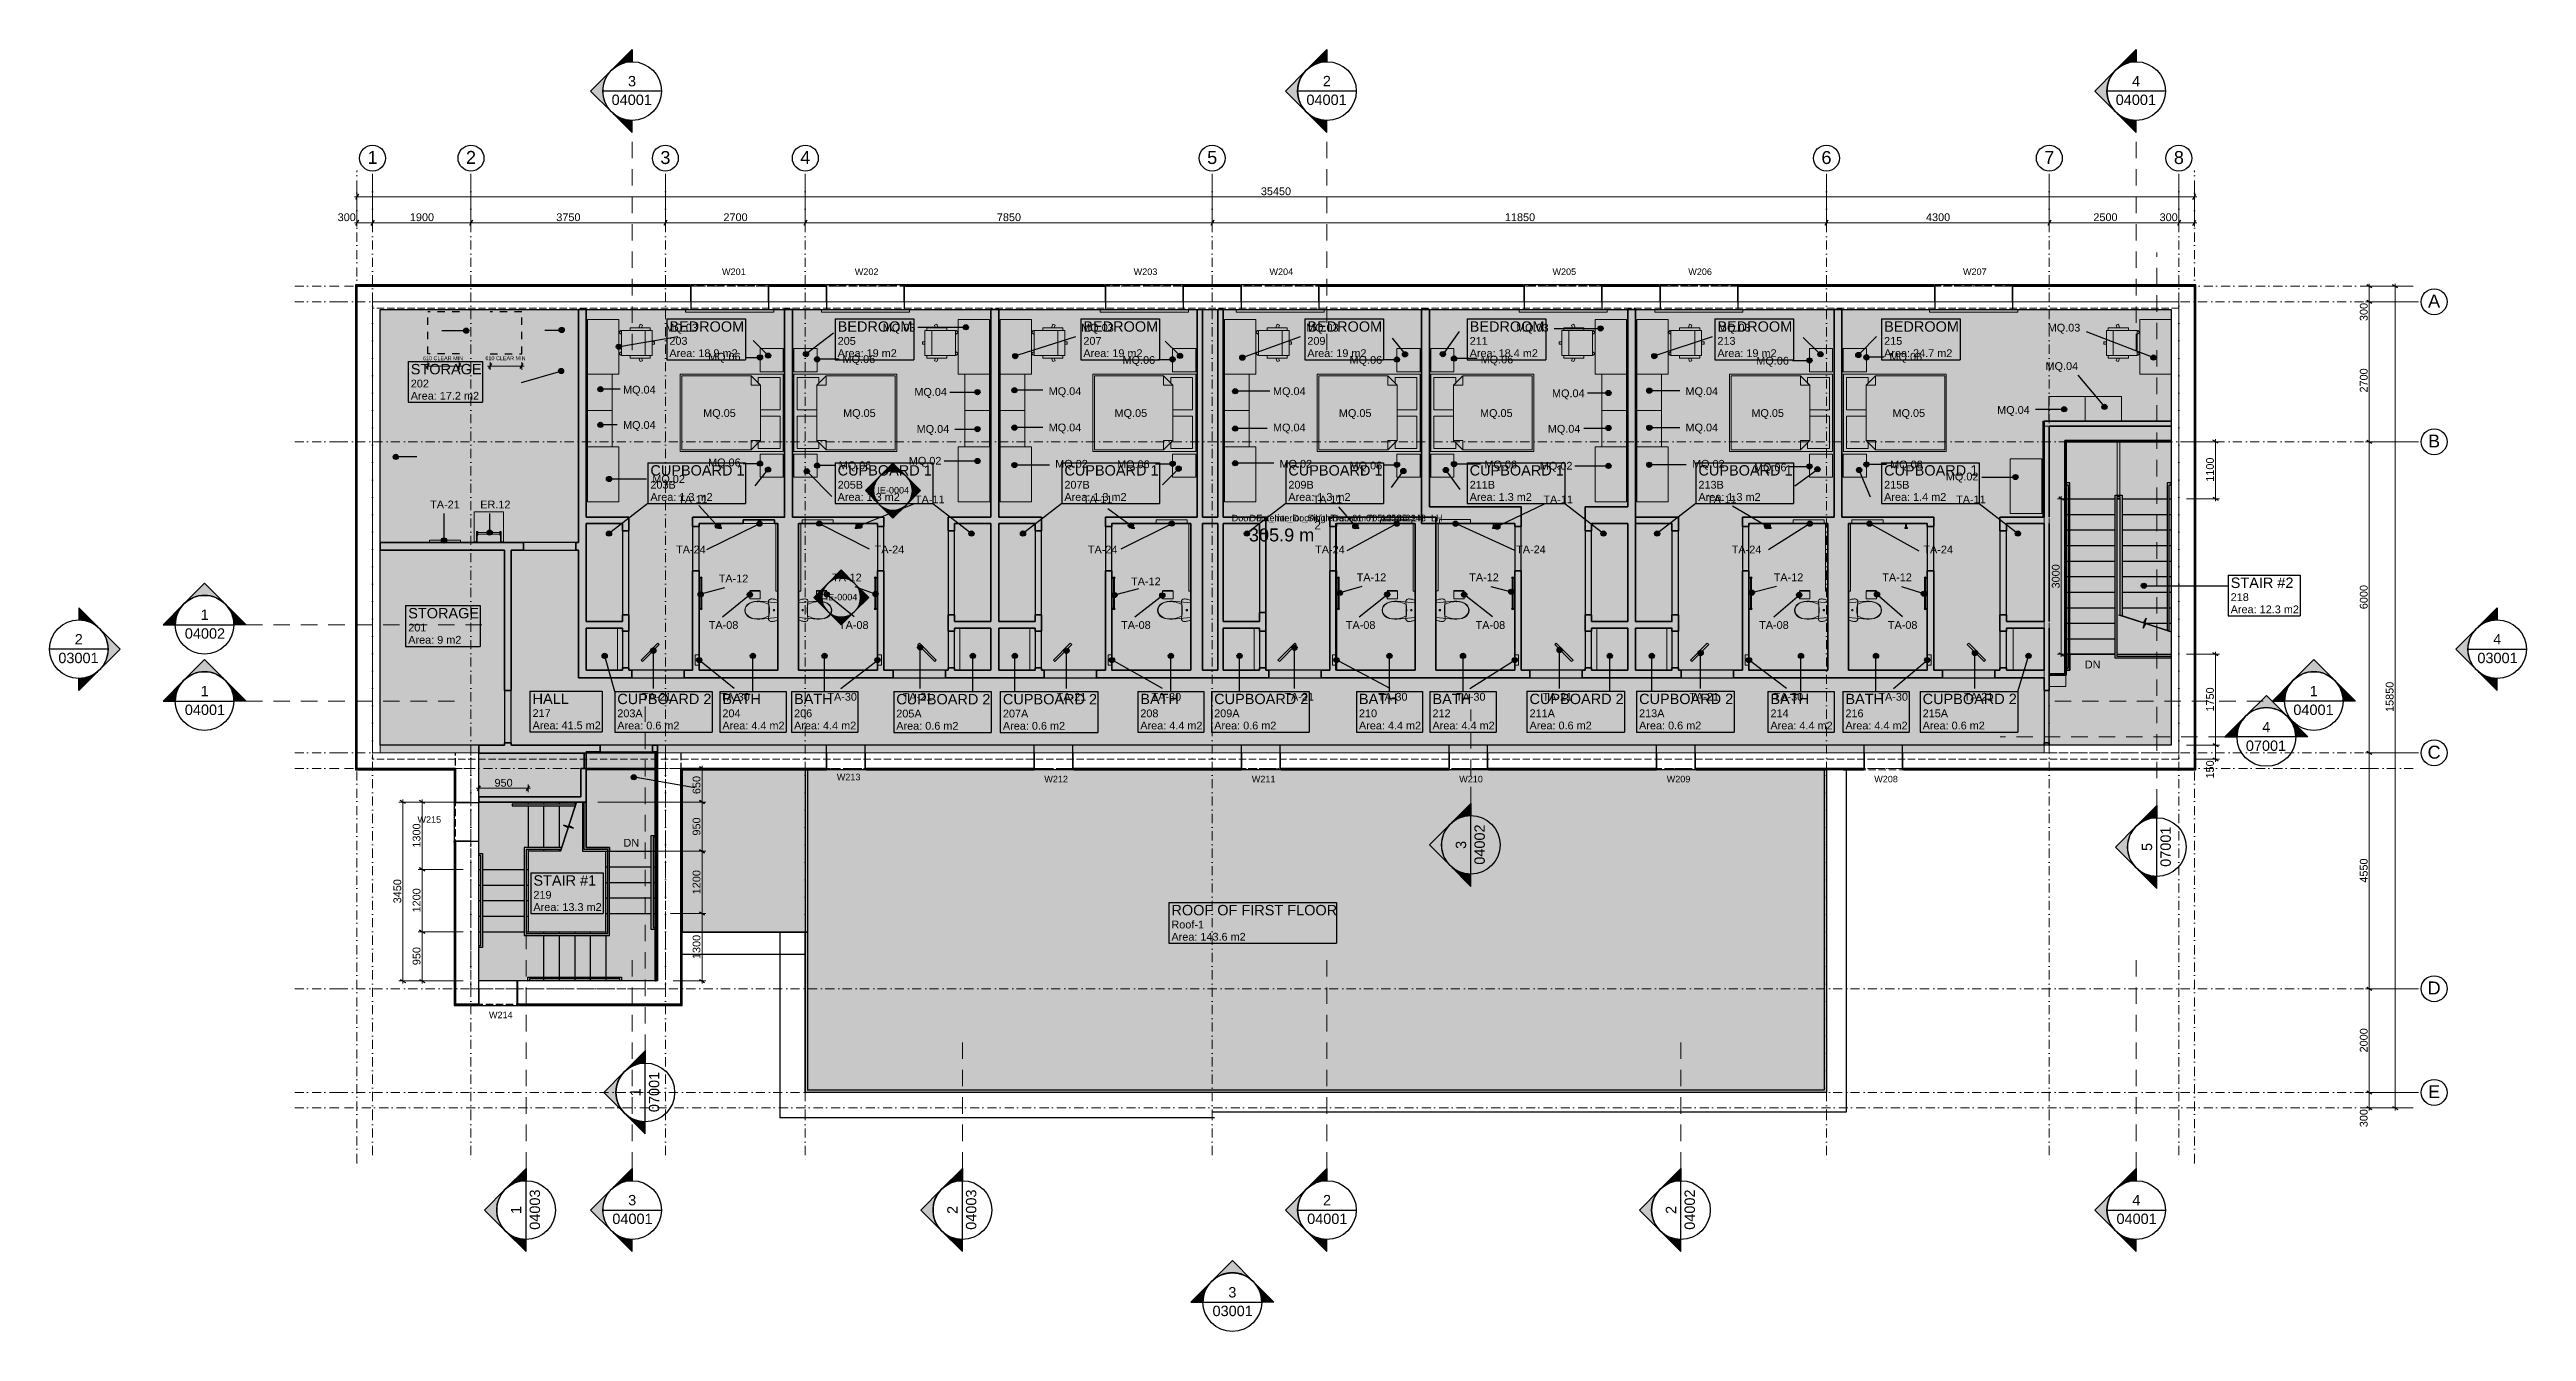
# Model space of a CAD drawing. Header units: millimetres. Extents: x -14278 to 101596, y -22378 to 34603.
# Drawn here: x 53809 to 101596, y -6488 to 18238 of the extents above; entities that cross this region are included whole.
import ezdxf
from ezdxf.enums import TextEntityAlignment as Align

# ---------------------------------------------------------------- set-up
doc = ezdxf.new("R2010")
doc.units = ezdxf.units.MM
doc.header["$MEASUREMENT"] = 0
for name, pattern in [('Dashed', [282.222223, 141.111112, -141.111112]), ('Dot & Dashed', [335.138881, 176.388884, -88.194442, 0, -70.555556]), ('Hidden Line', [195.611112, 141.111112, -54.5]), ('Long Dashed', [529.166651, 317.499995, -211.666656])]:
    doc.linetypes.add(name, pattern=pattern)
for name, color, linetype in [('A-Ee_40_20-M_GeneralFFAndEInternalFixed', 7, 'Continuous'), ('A-Zz_20_10_90-T_TextFFEInternal', 7, 'Continuous'), ('A-Zz_20_10_90-T_TextStair', 7, 'Continuous'), ('A-Zz_20_10_90-T_TextWindow', 7, 'Continuous'), ('A-Zz_50_10_90-P_BoundarySpace', 7, 'Continuous'), ('A-Zz_50_90_00-M_GrossInternal', 7, 'Continuous'), ('A-Zz_60_50_30-P_MarkerElevation', 7, 'Continuous'), ('A-Zz_60_50_30-P_MarkerInteriorElevation', 7, 'Continuous'), ('A-Zz_60_50_80-P_MarkerSection', 7, 'Continuous'), ('A-Zz_60_50_80-P_MarkerSectionStairs', 7, 'Continuous'), ('New0', 7, 'Continuous'), ('NewA-Ee_25_10-M_WallsExternal', 7, 'Continuous'), ('NewA-Ee_25_10-M_WallsInternal', 7, 'Continuous'), ('NewA-Ee_30_10-M_Roofs', 7, 'Continuous'), ('NewA-Ee_30_40-M_Floors', 7, 'Continuous'), ('NewA-Ee_35_10-M_StairsInternal2D', 7, 'Continuous'), ('NewA-Ee_40_20-M_GeneralFFAndEInternalEquipment', 7, 'Continuous'), ('NewA-Ee_40_20-M_GeneralFFAndEInternalFixed', 7, 'Continuous'), ('NewA-Ee_40_20-M_GeneralFFAndEInternalMovable', 7, 'Continuous'), ('NewA-Ee_40_20-M_GeneralFFAndEInternalSanitary', 7, 'Continuous'), ('NewA-SL-M_SpacesExternal', 7, 'Continuous'), ('NewA-SL-M_SpacesInternal', 7, 'Continuous'), ('NewA-Ss_30_25-M_CeilingAndSoffitSystems', 7, 'Continuous'), ('NewA-Zz_20_10_90-T_TextFFEInternal', 7, 'Continuous'), ('NewA-Zz_20_10_90-T_TextStair', 7, 'Continuous'), ('NewA-Zz_20_20-D_DimensionDetail', 7, 'Continuous'), ('NewA-Zz_20_20-D_DimensionFFE', 7, 'Continuous'), ('NewA-Zz_20_20-D_DimensionGrid', 7, 'Continuous'), ('NewA-Zz_35_40_80-M_GridStructural', 7, 'Continuous'), ('NewA-Zz_50_10_90-P_BoundarySpace', 7, 'Continuous'), ('NewA-Zz_50_90_00-M_GrossInternal', 7, 'Continuous'), ('NewA-Zz_60_50_90-P_VoidOpening', 7, 'Continuous')]:
    doc.layers.add(name, color=color, linetype=linetype)
doc.styles.add('GENERATED_STYLE_1', font='')
doc.styles.get('GENERATED_STYLE_1').set_extended_font_data('Arial')
doc.dimstyles.new('GENERATED_STYLE__1', dxfattribs={"dimtxt": 150, "dimasz": 76, "dimexe": 0.18, "dimexo": 300, "dimgap": 0.09, "dimtad": 1, "dimdec": 0, "dimzin": 0, "dimdsep": 46, "dimtxsty": 'GENERATED_STYLE_1', "dimblk": 'ARROWHEAD_2', "dimblk1": 'ARROWHEAD_2', "dimblk2": 'ARROWHEAD_2', "dimcen": 0.09, "dimclrd": 6, "dimclre": 6, "dimclrt": 7, "dimazin": 0, "dimtfac": 1, "dimtdec": 4, "dimtmove": 0, "dimatfit": 3, "dimfxl": 0, "dimtolj": 1, "dimtzin": 0, "dimarcsym": 0})
doc.dimstyles.new('GENERATED_STYLE__2', dxfattribs={"dimtxt": 150, "dimasz": 76, "dimexe": 0.18, "dimexo": 300, "dimgap": 0.09, "dimtad": 1, "dimtih": 1, "dimtoh": 1, "dimdec": 0, "dimzin": 0, "dimdsep": 46, "dimtxsty": 'GENERATED_STYLE_1', "dimblk": 'ARROWHEAD_2', "dimblk1": 'ARROWHEAD_2', "dimblk2": 'ARROWHEAD_2', "dimcen": 0.09, "dimclrd": 6, "dimclre": 6, "dimclrt": 7, "dimazin": 0, "dimtfac": 1, "dimtdec": 4, "dimtmove": 0, "dimatfit": 3, "dimfxl": 0, "dimtolj": 1, "dimtzin": 0, "dimarcsym": 0})
doc.dimstyles.new('GENERATED_STYLE__3', dxfattribs={"dimtxt": 75, "dimasz": 76, "dimexe": 0.18, "dimexo": 300, "dimgap": 0.09, "dimtad": 1, "dimtih": 1, "dimtoh": 1, "dimdec": 0, "dimzin": 0, "dimdsep": 46, "dimtxsty": 'GENERATED_STYLE_1', "dimblk": 'ARROWHEAD_2', "dimblk1": 'ARROWHEAD_2', "dimblk2": 'ARROWHEAD_2', "dimcen": 0.09, "dimclrd": 6, "dimclre": 6, "dimclrt": 7, "dimazin": 0, "dimtfac": 1, "dimtdec": 4, "dimtmove": 2, "dimatfit": 3, "dimfxl": 0, "dimtolj": 1, "dimtzin": 0, "dimarcsym": 0})

msp = doc.modelspace()

# ---------------------------------------------------------------- texts
at = {"layer": 'A-Zz_20_10_90-T_TextStair', "linetype": 'Continuous', "char_height": 125, "attachment_point": 1, "style": 'GENERATED_STYLE_1'}
for s, insert in [('\\A1;{\\fArial|b0|i0|c0|p34;Door_Exterior_DoorWithTransom01_1050x2343_LH}', (76616.6, 9264)), ('\\A1;{\\fArial|b0|i0|c0|p34;Door_Interior_SingleDoor01_705x2185_LH}', (76961, 9264))]:
    msp.add_mtext(s, dxfattribs=dict(at, insert=insert))
at = {"layer": 'A-Zz_50_90_00-M_GrossInternal', "insert": (76948.3, 8747), "char_height": 250, "attachment_point": 7, "style": 'GENERATED_STYLE_1'}
msp.add_mtext('{\\fArial|b0|i0|c0|p34;305.9 m{\\H0.66x;\\S2^  ;}}', dxfattribs=at)
at = {"layer": 'NewA-Zz_20_10_90-T_TextStair', "linetype": 'Continuous', "char_height": 150, "attachment_point": 1, "style": 'GENERATED_STYLE_1'}
for insert in [(93074.7, 6452.1), (64881.7, 3013.3)]:
    msp.add_mtext('\\A1;{\\fArial|b0|i0|c0|p34;DN}', dxfattribs=dict(at, insert=insert))

# ---------------------------------------------------------------- blocks, each defined once
blk = doc.blocks.new('Beam_9_2', base_point=(88090, -1877))
at = {"layer": 'NewA-Ee_25_10-M_WallsExternal', "linetype": 'Continuous'}
for p, q in [((88090, 4348), (68390, 4348)), ((68390, 4348), (68390, -1877)), ((88090, 4348), (88090, -1877)), ((88090, -1877), (68390, -1877))]:
    blk.add_line(p, q, dxfattribs=at)
blk = doc.blocks.new('Beam_10_2', base_point=(68432, 1221))
at = {"layer": 'NewA-Ee_25_10-M_WallsExternal', "linetype": 'Continuous'}
for p, q in [((68432, 4348), (66015, 4348)), ((66015, 4348), (66015, 1215)), ((68432, 4348), (68432, 1215)), ((68432, 1215), (66015, 1215))]:
    blk.add_line(p, q, dxfattribs=at)
blk = doc.blocks.new('STAIR #2_218_29_2', base_point=(96535, 7746))
at = {"layer": 'NewA-SL-M_SpacesInternal', "color": 253, "linetype": 'Continuous', "lineweight": 13}
for p, q in [((92714, 10673), (92714, 6173)), ((94740, 10673), (92714, 10673)), ((94740, 4823), (94740, 10673)), ((92714, 6173), (92390, 6173)), ((92390, 6173), (92390, 4823)), ((92390, 4823), (94740, 4823))]:
    blk.add_line(p, q, dxfattribs=at)
at = {"layer": 'NewA-SL-M_SpacesInternal', "linetype": 'Continuous'}
for p, q in [((95839, 8100), (95839, 7785)), ((95839, 8100), (97231, 8100)), ((95839, 7785), (95839, 7550)), ((97231, 8100), (97231, 7785)), ((97231, 7785), (97231, 7550)), ((95839, 7550), (95839, 7314)), ((95839, 7314), (97231, 7314)), ((97231, 7550), (97231, 7314))]:
    blk.add_line(p, q, dxfattribs=at)
at = {"layer": 'NewA-SL-M_SpacesInternal', "color": 5, "lineweight": 70, "style": 'GENERATED_STYLE_1'}
for tag, height, p in [('ROOM_NUMBER', 150, (95889, 7751)), ('ROOM_NAME', 200, (95889, 8054)), ('adj_text', 150, (95889, 7515))]:
    blk.add_attdef(tag, text='', height=height, dxfattribs=at).set_placement(p, align=Align.TOP_LEFT)
blk = doc.blocks.new('STAIR #1_219_30_2', base_point=(63790, 2004))
at = {"layer": 'NewA-SL-M_SpacesInternal', "color": 253, "linetype": 'Continuous', "lineweight": 13}
for p, q in [((65491, 4668), (64164, 4668)), ((64164, 4668), (64164, 3723)), ((65491, 273), (65491, 4668)), ((62090, 3723), (62090, 273)), ((64162, 3723), (62090, 3723)), ((64164, 3723), (64162, 3723)), ((62090, 273), (65491, 273))]:
    blk.add_line(p, q, dxfattribs=at)
at = {"layer": 'NewA-SL-M_SpacesInternal', "linetype": 'Continuous'}
for p, q in [((63094, 2358), (63094, 2043)), ((63094, 2358), (64487, 2358)), ((63094, 2043), (63094, 1808)), ((64487, 2358), (64487, 2043)), ((64487, 2043), (64487, 1808)), ((63094, 1808), (63094, 1572)), ((63094, 1572), (64487, 1572)), ((64487, 1808), (64487, 1572))]:
    blk.add_line(p, q, dxfattribs=at)
at = {"layer": 'NewA-SL-M_SpacesInternal', "color": 5, "lineweight": 70, "style": 'GENERATED_STYLE_1'}
for tag, height, p in [('ROOM_NUMBER', 150, (63144, 2009)), ('ROOM_NAME', 200, (63144, 2312)), ('adj_text', 150, (63144, 1773))]:
    blk.add_attdef(tag, text='', height=height, dxfattribs=at).set_placement(p, align=Align.TOP_LEFT)
blk = doc.blocks.new('Slab_29_2', base_point=(92290, 4673))
at = {"layer": 'NewA-Ee_30_40-M_Floors', "linetype": 'Continuous', "lineweight": 13}
blk.add_hatch(color=254, dxfattribs=at).paths.add_polyline_path([(92290, 4673), (92290, 10971), (94740, 10971), (94740, 13223), (60190, 13223), (60190, 4673)])
at = {"layer": 'NewA-Ee_30_40-M_Floors', "color": 6, "linetype": 'Continuous', "lineweight": 13, "flags": 128}
blk.add_lwpolyline([(92290, 4673), (60190, 4673), (60190, 13223), (94740, 13223), (94740, 10971), (92290, 10971)], close=True, dxfattribs=at)
blk = doc.blocks.new('BEDROOM_205_31_2', base_point=(69723, 12688))
at = {"layer": 'NewA-SL-M_SpacesInternal', "color": 253, "linetype": 'Continuous', "lineweight": 13}
for p, q in [((68142, 13223), (68142, 9219)), ((71972, 13223), (68142, 13223)), ((71972, 9219), (71972, 13223)), ((68142, 9219), (68262, 9219)), ((68262, 9219), (69907, 9219)), ((69907, 9219), (69907, 6268)), ((71146, 6268), (71146, 9219)), ((71146, 9219), (71972, 9219)), ((69907, 6268), (71146, 6268))]:
    blk.add_line(p, q, dxfattribs=at)
at = {"layer": 'NewA-SL-M_SpacesInternal', "linetype": 'Continuous'}
for p, q in [((68964, 13042), (68964, 12727)), ((68964, 13042), (70481, 13042)), ((70481, 13042), (70481, 12727)), ((68964, 12727), (68964, 12492)), ((68964, 12492), (68964, 12256)), ((70481, 12727), (70481, 12492)), ((70481, 12492), (70481, 12256)), ((68964, 12256), (70481, 12256))]:
    blk.add_line(p, q, dxfattribs=at)
at = {"layer": 'NewA-SL-M_SpacesInternal', "color": 5, "lineweight": 70, "style": 'GENERATED_STYLE_1'}
for tag, height, p in [('ROOM_NAME', 200, (69014, 12996)), ('adj_text', 150, (69014, 12457)), ('ROOM_NUMBER', 150, (69014, 12693))]:
    blk.add_attdef(tag, text='', height=height, dxfattribs=at).set_placement(p, align=Align.TOP_LEFT)
blk = doc.blocks.new('BEDROOM_207_32_2', base_point=(74462, 12688))
at = {"layer": 'NewA-SL-M_SpacesInternal', "color": 253, "linetype": 'Continuous', "lineweight": 13}
for p, q in [((72122, 13223), (72122, 9219)), ((75951, 13223), (72122, 13223)), ((75951, 9219), (75951, 13223)), ((72122, 9219), (72948, 9219)), ((72948, 9219), (72948, 6268)), ((74181, 6268), (74181, 9219)), ((74181, 9219), (75951, 9219)), ((72948, 6268), (74181, 6268))]:
    blk.add_line(p, q, dxfattribs=at)
at = {"layer": 'NewA-SL-M_SpacesInternal', "linetype": 'Continuous'}
for p, q in [((73704, 13042), (73704, 12727)), ((73704, 13042), (75221, 13042)), ((75221, 13042), (75221, 12727)), ((73704, 12727), (73704, 12492)), ((73704, 12492), (73704, 12256)), ((75221, 12727), (75221, 12492)), ((75221, 12492), (75221, 12256)), ((73704, 12256), (75221, 12256))]:
    blk.add_line(p, q, dxfattribs=at)
at = {"layer": 'NewA-SL-M_SpacesInternal', "color": 5, "lineweight": 70, "style": 'GENERATED_STYLE_1'}
for tag, height, p in [('ROOM_NAME', 200, (73754, 12996)), ('adj_text', 150, (73754, 12457)), ('ROOM_NUMBER', 150, (73754, 12693))]:
    blk.add_attdef(tag, text='', height=height, dxfattribs=at).set_placement(p, align=Align.TOP_LEFT)
blk = doc.blocks.new('BEDROOM_209_33_2', base_point=(78783, 12688))
at = {"layer": 'NewA-SL-M_SpacesInternal', "color": 253, "linetype": 'Continuous', "lineweight": 13}
for p, q in [((76452, 13223), (76452, 9219)), ((80279, 13223), (76452, 13223)), ((80279, 9219), (80279, 13223)), ((76452, 9219), (77278, 9219)), ((77278, 9219), (77278, 6268)), ((78512, 6268), (78512, 9219)), ((78512, 9219), (80279, 9219)), ((77278, 6268), (78512, 6268))]:
    blk.add_line(p, q, dxfattribs=at)
at = {"layer": 'NewA-SL-M_SpacesInternal', "linetype": 'Continuous'}
for p, q in [((78025, 13042), (78025, 12727)), ((78025, 13042), (79542, 13042)), ((79542, 13042), (79542, 12727)), ((78025, 12727), (78025, 12492)), ((78025, 12492), (78025, 12256)), ((79542, 12727), (79542, 12492)), ((79542, 12492), (79542, 12256)), ((78025, 12256), (79542, 12256))]:
    blk.add_line(p, q, dxfattribs=at)
at = {"layer": 'NewA-SL-M_SpacesInternal', "color": 5, "lineweight": 70, "style": 'GENERATED_STYLE_1'}
for tag, height, p in [('ROOM_NAME', 200, (78075, 12996)), ('adj_text', 150, (78075, 12457)), ('ROOM_NUMBER', 150, (78075, 12693))]:
    blk.add_attdef(tag, text='', height=height, dxfattribs=at).set_placement(p, align=Align.TOP_LEFT)
blk = doc.blocks.new('BEDROOM_211_34_2', base_point=(81915, 12688))
at = {"layer": 'NewA-SL-M_SpacesInternal', "color": 253, "linetype": 'Continuous', "lineweight": 13}
for p, q in [((80429, 13223), (80429, 9421)), ((84259, 13223), (80429, 13223)), ((84259, 9421), (84259, 13223)), ((80429, 9421), (82202, 9421)), ((82202, 9421), (82202, 6268)), ((83433, 6268), (83433, 9421)), ((83433, 9421), (84259, 9421)), ((82202, 6268), (83433, 6268))]:
    blk.add_line(p, q, dxfattribs=at)
at = {"layer": 'NewA-SL-M_SpacesInternal', "linetype": 'Continuous'}
for p, q in [((81157, 13042), (81157, 12727)), ((81157, 13042), (82674, 13042)), ((82674, 13042), (82674, 12727)), ((81157, 12727), (81157, 12492)), ((81157, 12492), (81157, 12256)), ((82674, 12727), (82674, 12492)), ((82674, 12492), (82674, 12256)), ((81157, 12256), (82674, 12256))]:
    blk.add_line(p, q, dxfattribs=at)
at = {"layer": 'NewA-SL-M_SpacesInternal', "color": 5, "lineweight": 70, "style": 'GENERATED_STYLE_1'}
for tag, height, p in [('ROOM_NAME', 200, (81207, 12996)), ('adj_text', 150, (81207, 12457)), ('ROOM_NUMBER', 150, (81207, 12693))]:
    blk.add_attdef(tag, text='', height=height, dxfattribs=at).set_placement(p, align=Align.TOP_LEFT)
blk = doc.blocks.new('BEDROOM_213_35_2', base_point=(86696, 12688))
at = {"layer": 'NewA-SL-M_SpacesInternal', "color": 253, "linetype": 'Continuous', "lineweight": 13}
for p, q in [((84409, 13223), (84409, 9421)), ((88237, 13223), (84409, 13223)), ((88237, 9219), (88237, 13223)), ((84409, 9421), (84409, 9219)), ((84409, 9219), (85236, 9219)), ((85236, 9219), (85236, 6268)), ((86470, 6268), (86470, 9219)), ((86470, 9219), (88237, 9219)), ((85236, 6268), (86470, 6268))]:
    blk.add_line(p, q, dxfattribs=at)
at = {"layer": 'NewA-SL-M_SpacesInternal', "linetype": 'Continuous'}
for p, q in [((85937, 13042), (85937, 12727)), ((85937, 13042), (87455, 13042)), ((87455, 13042), (87455, 12727)), ((85937, 12727), (85937, 12492)), ((85937, 12492), (85937, 12256)), ((87455, 12727), (87455, 12492)), ((87455, 12492), (87455, 12256)), ((85937, 12256), (87455, 12256))]:
    blk.add_line(p, q, dxfattribs=at)
at = {"layer": 'NewA-SL-M_SpacesInternal', "color": 5, "lineweight": 70, "style": 'GENERATED_STYLE_1'}
for tag, height, p in [('ROOM_NAME', 200, (85987, 12996)), ('adj_text', 150, (85987, 12457)), ('ROOM_NUMBER', 150, (85987, 12693))]:
    blk.add_attdef(tag, text='', height=height, dxfattribs=at).set_placement(p, align=Align.TOP_LEFT)
blk = doc.blocks.new('BEDROOM_215_36_2', base_point=(89912, 12688))
at = {"layer": 'NewA-SL-M_SpacesInternal', "color": 253, "linetype": 'Continuous', "lineweight": 13}
for p, q in [((88387, 13223), (88387, 9219)), ((94740, 13223), (88387, 13223)), ((94740, 11071), (94740, 13223)), ((92290, 9219), (92290, 11071)), ((92290, 11071), (94740, 11071)), ((88387, 9219), (90160, 9219)), ((90160, 9219), (90160, 6268)), ((91438, 6268), (91438, 9219)), ((91438, 9219), (92290, 9219)), ((90160, 6268), (91438, 6268))]:
    blk.add_line(p, q, dxfattribs=at)
at = {"layer": 'NewA-SL-M_SpacesInternal', "linetype": 'Continuous'}
for p, q in [((89153, 13042), (89153, 12727)), ((89153, 13042), (90671, 13042)), ((90671, 13042), (90671, 12727)), ((89153, 12727), (89153, 12492)), ((89153, 12492), (89153, 12256)), ((90671, 12727), (90671, 12492)), ((90671, 12492), (90671, 12256)), ((89153, 12256), (90671, 12256))]:
    blk.add_line(p, q, dxfattribs=at)
at = {"layer": 'NewA-SL-M_SpacesInternal', "color": 5, "lineweight": 70, "style": 'GENERATED_STYLE_1'}
for tag, height, p in [('ROOM_NAME', 200, (89203, 12996)), ('adj_text', 150, (89203, 12457)), ('ROOM_NUMBER', 150, (89203, 12693))]:
    blk.add_attdef(tag, text='', height=height, dxfattribs=at).set_placement(p, align=Align.TOP_LEFT)
blk = doc.blocks.new('HALL_217_37_2', base_point=(63774, 5509))
at = {"layer": 'NewA-SL-M_SpacesInternal', "color": 253, "linetype": 'Continuous', "lineweight": 13}
for p, q in [((64014, 8579), (62713, 8579)), ((62713, 8579), (62713, 4818)), ((64014, 6118), (64014, 8579)), ((92290, 6118), (64014, 6118)), ((92290, 4823), (92290, 6118)), ((62713, 4818), (64162, 4818)), ((64162, 4818), (65540, 4818)), ((65540, 4823), (92290, 4823)), ((65540, 4818), (65540, 4823))]:
    blk.add_line(p, q, dxfattribs=at)
at = {"layer": 'NewA-SL-M_SpacesInternal', "linetype": 'Continuous'}
for p, q in [((63078, 5862), (63078, 5548)), ((63078, 5862), (64470, 5862)), ((64470, 5862), (64470, 5548)), ((63078, 5548), (63078, 5312)), ((63078, 5312), (63078, 5077)), ((64470, 5548), (64470, 5312)), ((64470, 5312), (64470, 5077)), ((63078, 5077), (64470, 5077))]:
    blk.add_line(p, q, dxfattribs=at)
at = {"layer": 'NewA-SL-M_SpacesInternal', "color": 5, "lineweight": 70, "style": 'GENERATED_STYLE_1'}
for tag, height, p in [('ROOM_NAME', 200, (63128, 5817)), ('adj_text', 150, (63128, 5278)), ('ROOM_NUMBER', 150, (63128, 5514))]:
    blk.add_attdef(tag, text='', height=height, dxfattribs=at).set_placement(p, align=Align.TOP_LEFT)
blk = doc.blocks.new('STORAGE_201_38_2', base_point=(61399, 7159))
at = {"layer": 'NewA-SL-M_SpacesInternal', "color": 253, "linetype": 'Continuous', "lineweight": 13}
for p, q in [((60190, 8579), (60190, 4823)), ((62588, 8579), (60190, 8579)), ((62588, 4818), (62588, 8579)), ((60190, 4823), (62090, 4823)), ((62090, 4823), (62090, 4818)), ((62090, 4818), (62588, 4818))]:
    blk.add_line(p, q, dxfattribs=at)
at = {"layer": 'NewA-SL-M_SpacesInternal', "linetype": 'Continuous'}
for p, q in [((60680, 7512), (60680, 7198)), ((60680, 7512), (62117, 7512)), ((60680, 7198), (60680, 6962)), ((62117, 7512), (62117, 7198)), ((62117, 7198), (62117, 6962)), ((60680, 6962), (60680, 6727)), ((60680, 6727), (62117, 6727)), ((62117, 6962), (62117, 6727))]:
    blk.add_line(p, q, dxfattribs=at)
at = {"layer": 'NewA-SL-M_SpacesInternal', "color": 5, "lineweight": 70, "style": 'GENERATED_STYLE_1'}
for tag, height, p in [('ROOM_NAME', 200, (60730, 7467)), ('adj_text', 150, (60730, 6928)), ('ROOM_NUMBER', 150, (60730, 7164))]:
    blk.add_attdef(tag, text='', height=height, dxfattribs=at).set_placement(p, align=Align.TOP_LEFT)
blk = doc.blocks.new('STORAGE_202_39_2', base_point=(61447, 11866))
at = {"layer": 'NewA-SL-M_SpacesInternal', "color": 253, "linetype": 'Continuous', "lineweight": 13}
for p, q in [((60190, 13223), (60190, 8729)), ((64014, 13223), (60190, 13223)), ((64014, 8729), (64014, 13223)), ((60190, 8729), (64014, 8729))]:
    blk.add_line(p, q, dxfattribs=at)
at = {"layer": 'NewA-SL-M_SpacesInternal', "linetype": 'Continuous'}
for p, q in [((60729, 12220), (60729, 11905)), ((60729, 12220), (62165, 12220)), ((62165, 12220), (62165, 11905)), ((60729, 11905), (60729, 11670)), ((60729, 11670), (60729, 11434)), ((62165, 11905), (62165, 11670)), ((62165, 11670), (62165, 11434)), ((60729, 11434), (62165, 11434))]:
    blk.add_line(p, q, dxfattribs=at)
at = {"layer": 'NewA-SL-M_SpacesInternal', "color": 5, "lineweight": 70, "style": 'GENERATED_STYLE_1'}
for tag, height, p in [('ROOM_NAME', 200, (60779, 12174)), ('adj_text', 150, (60779, 11635)), ('ROOM_NUMBER', 150, (60779, 11871))]:
    blk.add_attdef(tag, text='', height=height, dxfattribs=at).set_placement(p, align=Align.TOP_LEFT)
blk = doc.blocks.new('BEDROOM_203_40_2', base_point=(66475, 12688))
at = {"layer": 'NewA-SL-M_SpacesInternal', "color": 253, "linetype": 'Continuous', "lineweight": 13}
for p, q in [((64164, 13223), (64164, 9219)), ((67992, 13223), (64164, 13223)), ((67992, 9219), (67992, 13223)), ((64164, 9219), (64988, 9219)), ((64988, 9219), (64988, 6268)), ((66217, 6268), (66217, 9219)), ((66217, 9219), (67992, 9219)), ((64988, 6268), (66217, 6268))]:
    blk.add_line(p, q, dxfattribs=at)
at = {"layer": 'NewA-SL-M_SpacesInternal', "linetype": 'Continuous'}
for p, q in [((65717, 13042), (65717, 12727)), ((65717, 13042), (67234, 13042)), ((67234, 13042), (67234, 12727)), ((65717, 12727), (65717, 12492)), ((65717, 12492), (65717, 12256)), ((67234, 12727), (67234, 12492)), ((67234, 12492), (67234, 12256)), ((65717, 12256), (67234, 12256))]:
    blk.add_line(p, q, dxfattribs=at)
at = {"layer": 'NewA-SL-M_SpacesInternal', "color": 5, "lineweight": 70, "style": 'GENERATED_STYLE_1'}
for tag, height, p in [('ROOM_NAME', 200, (65767, 12996)), ('adj_text', 150, (65767, 12457)), ('ROOM_NUMBER', 150, (65767, 12693))]:
    blk.add_attdef(tag, text='', height=height, dxfattribs=at).set_placement(p, align=Align.TOP_LEFT)
blk = doc.blocks.new('BATH_204_41_2', base_point=(67379, 5504))
at = {"layer": 'NewA-SL-M_SpacesInternal', "color": 253, "linetype": 'Continuous', "lineweight": 13}
for p, q in [((66342, 9094), (66342, 6562)), ((67194, 9094), (66342, 9094)), ((67794, 9169), (67194, 9169)), ((67194, 9169), (67194, 9094)), ((67794, 9094), (67794, 9169)), ((67862, 9094), (67794, 9094)), ((67862, 6268), (67862, 9094)), ((66342, 6562), (66267, 6562)), ((66267, 6562), (66267, 6362)), ((66267, 6362), (66342, 6362)), ((66342, 6362), (66342, 6268)), ((66342, 6268), (67862, 6268))]:
    blk.add_line(p, q, dxfattribs=at)
at = {"layer": 'NewA-SL-M_SpacesInternal', "linetype": 'Continuous'}
for p, q in [((66740, 5858), (66740, 5544)), ((66740, 5858), (68018, 5858)), ((68018, 5858), (68018, 5544)), ((66740, 5544), (66740, 5308)), ((66740, 5308), (66740, 5072)), ((68018, 5544), (68018, 5308)), ((68018, 5308), (68018, 5072)), ((66740, 5072), (68018, 5072))]:
    blk.add_line(p, q, dxfattribs=at)
at = {"layer": 'NewA-SL-M_SpacesInternal', "color": 5, "lineweight": 70, "style": 'GENERATED_STYLE_1'}
for tag, height, p in [('ROOM_NAME', 200, (66790, 5812)), ('adj_text', 150, (66790, 5274)), ('ROOM_NUMBER', 150, (66790, 5509))]:
    blk.add_attdef(tag, text='', height=height, dxfattribs=at).set_placement(p, align=Align.TOP_LEFT)
blk = doc.blocks.new('BATH_206_42_2', base_point=(68762, 5504))
at = {"layer": 'NewA-SL-M_SpacesInternal', "color": 253, "linetype": 'Continuous', "lineweight": 13}
for p, q in [((68269, 9094), (68262, 9094)), ((68262, 9094), (68262, 6268)), ((68329, 9094), (68269, 9094)), ((68929, 9169), (68329, 9169)), ((68329, 9169), (68329, 9094)), ((68929, 9094), (68929, 9169)), ((69782, 9094), (68929, 9094)), ((69782, 6562), (69782, 9094)), ((68262, 6268), (69782, 6268)), ((69857, 6562), (69782, 6562)), ((69782, 6268), (69782, 6362)), ((69782, 6362), (69857, 6362)), ((69857, 6362), (69857, 6562))]:
    blk.add_line(p, q, dxfattribs=at)
at = {"layer": 'NewA-SL-M_SpacesInternal', "linetype": 'Continuous'}
for p, q in [((68123, 5858), (68123, 5544)), ((68123, 5858), (69401, 5858)), ((69401, 5858), (69401, 5544)), ((68123, 5544), (68123, 5308)), ((68123, 5308), (68123, 5072)), ((69401, 5544), (69401, 5308)), ((69401, 5308), (69401, 5072)), ((68123, 5072), (69401, 5072))]:
    blk.add_line(p, q, dxfattribs=at)
at = {"layer": 'NewA-SL-M_SpacesInternal', "color": 5, "lineweight": 70, "style": 'GENERATED_STYLE_1'}
for tag, height, p in [('ROOM_NAME', 200, (68173, 5812)), ('adj_text', 150, (68173, 5274)), ('ROOM_NUMBER', 150, (68173, 5509))]:
    blk.add_attdef(tag, text='', height=height, dxfattribs=at).set_placement(p, align=Align.TOP_LEFT)
blk = doc.blocks.new('BATH_208_43_2', base_point=(75442, 5504))
at = {"layer": 'NewA-SL-M_SpacesInternal', "color": 253, "linetype": 'Continuous', "lineweight": 13}
for p, q in [((74306, 9094), (74306, 6562)), ((75159, 9094), (74306, 9094)), ((75759, 9169), (75159, 9169)), ((75159, 9169), (75159, 9094)), ((75759, 9094), (75759, 9169)), ((75826, 9094), (75759, 9094)), ((75826, 6268), (75826, 9094)), ((74306, 6562), (74231, 6562)), ((74231, 6562), (74231, 6362)), ((74231, 6362), (74306, 6362)), ((74306, 6362), (74306, 6268)), ((74306, 6268), (75826, 6268))]:
    blk.add_line(p, q, dxfattribs=at)
at = {"layer": 'NewA-SL-M_SpacesInternal', "linetype": 'Continuous'}
for p, q in [((74803, 5858), (74803, 5544)), ((74803, 5858), (76081, 5858)), ((76081, 5858), (76081, 5544)), ((74803, 5544), (74803, 5308)), ((74803, 5308), (74803, 5072)), ((76081, 5544), (76081, 5308)), ((76081, 5308), (76081, 5072)), ((74803, 5072), (76081, 5072))]:
    blk.add_line(p, q, dxfattribs=at)
at = {"layer": 'NewA-SL-M_SpacesInternal', "color": 5, "lineweight": 70, "style": 'GENERATED_STYLE_1'}
for tag, height, p in [('ROOM_NAME', 200, (74853, 5812)), ('adj_text', 150, (74853, 5274)), ('ROOM_NUMBER', 150, (74853, 5509))]:
    blk.add_attdef(tag, text='', height=height, dxfattribs=at).set_placement(p, align=Align.TOP_LEFT)
blk = doc.blocks.new('BATH_210_44_2', base_point=(79660, 5504))
at = {"layer": 'NewA-SL-M_SpacesInternal', "color": 253, "linetype": 'Continuous', "lineweight": 13}
for p, q in [((78637, 9094), (78637, 6562)), ((79489, 9094), (78637, 9094)), ((80089, 9169), (79489, 9169)), ((79489, 9169), (79489, 9094)), ((80089, 9094), (80089, 9169)), ((80157, 9094), (80089, 9094)), ((80157, 6268), (80157, 9094)), ((78637, 6562), (78562, 6562)), ((78562, 6562), (78562, 6362)), ((78562, 6362), (78637, 6362)), ((78637, 6362), (78637, 6268)), ((78637, 6268), (80157, 6268))]:
    blk.add_line(p, q, dxfattribs=at)
at = {"layer": 'NewA-SL-M_SpacesInternal', "linetype": 'Continuous'}
for p, q in [((79021, 5858), (79021, 5544)), ((79021, 5858), (80299, 5858)), ((80299, 5858), (80299, 5544)), ((79021, 5544), (79021, 5308)), ((79021, 5308), (79021, 5072)), ((80299, 5544), (80299, 5308)), ((80299, 5308), (80299, 5072)), ((79021, 5072), (80299, 5072))]:
    blk.add_line(p, q, dxfattribs=at)
at = {"layer": 'NewA-SL-M_SpacesInternal', "color": 5, "lineweight": 70, "style": 'GENERATED_STYLE_1'}
for tag, height, p in [('ROOM_NAME', 200, (79071, 5812)), ('adj_text', 150, (79071, 5274)), ('ROOM_NUMBER', 150, (79071, 5509))]:
    blk.add_attdef(tag, text='', height=height, dxfattribs=at).set_placement(p, align=Align.TOP_LEFT)
blk = doc.blocks.new('BATH_212_45_2', base_point=(81079, 5504))
at = {"layer": 'NewA-SL-M_SpacesInternal', "color": 253, "linetype": 'Continuous', "lineweight": 13}
for p, q in [((80557, 9096), (80557, 6268)), ((80624, 9096), (80557, 9096)), ((81224, 9171), (80624, 9171)), ((80624, 9171), (80624, 9096)), ((81224, 9095), (81224, 9171)), ((82077, 9097), (81224, 9095)), ((82077, 6562), (82077, 9097)), ((80557, 6268), (82077, 6268)), ((82152, 6562), (82077, 6562)), ((82077, 6268), (82077, 6362)), ((82077, 6362), (82152, 6362)), ((82152, 6362), (82152, 6562))]:
    blk.add_line(p, q, dxfattribs=at)
at = {"layer": 'NewA-SL-M_SpacesInternal', "linetype": 'Continuous'}
for p, q in [((80440, 5858), (80440, 5544)), ((80440, 5858), (81718, 5858)), ((81718, 5858), (81718, 5544)), ((80440, 5544), (80440, 5308)), ((80440, 5308), (80440, 5072)), ((81718, 5544), (81718, 5308)), ((81718, 5308), (81718, 5072)), ((80440, 5072), (81718, 5072))]:
    blk.add_line(p, q, dxfattribs=at)
at = {"layer": 'NewA-SL-M_SpacesInternal', "color": 5, "lineweight": 70, "style": 'GENERATED_STYLE_1'}
for tag, height, p in [('ROOM_NAME', 200, (80490, 5812)), ('adj_text', 150, (80490, 5274)), ('ROOM_NUMBER', 150, (80490, 5509))]:
    blk.add_attdef(tag, text='', height=height, dxfattribs=at).set_placement(p, align=Align.TOP_LEFT)
blk = doc.blocks.new('BATH_214_46_2', base_point=(87599, 5504))
at = {"layer": 'NewA-SL-M_SpacesInternal', "color": 253, "linetype": 'Continuous', "lineweight": 13}
for p, q in [((86595, 9094), (86595, 6562)), ((87447, 9094), (86595, 9094)), ((88047, 9169), (87447, 9169)), ((87447, 9169), (87447, 9094)), ((88047, 9094), (88047, 9169)), ((88115, 9094), (88047, 9094)), ((88115, 6268), (88115, 9094)), ((86595, 6562), (86520, 6562)), ((86520, 6562), (86520, 6362)), ((86520, 6362), (86595, 6362)), ((86595, 6362), (86595, 6268)), ((86595, 6268), (88115, 6268))]:
    blk.add_line(p, q, dxfattribs=at)
at = {"layer": 'NewA-SL-M_SpacesInternal', "linetype": 'Continuous'}
for p, q in [((86960, 5858), (86960, 5544)), ((86960, 5858), (88238, 5858)), ((88238, 5858), (88238, 5544)), ((86960, 5544), (86960, 5308)), ((86960, 5308), (86960, 5072)), ((88238, 5544), (88238, 5308)), ((88238, 5308), (88238, 5072)), ((86960, 5072), (88238, 5072))]:
    blk.add_line(p, q, dxfattribs=at)
at = {"layer": 'NewA-SL-M_SpacesInternal', "color": 5, "lineweight": 70, "style": 'GENERATED_STYLE_1'}
for tag, height, p in [('ROOM_NAME', 200, (87010, 5812)), ('adj_text', 150, (87010, 5274)), ('ROOM_NUMBER', 150, (87010, 5509))]:
    blk.add_attdef(tag, text='', height=height, dxfattribs=at).set_placement(p, align=Align.TOP_LEFT)
blk = doc.blocks.new('BATH_216_47_2', base_point=(89046, 5504))
at = {"layer": 'NewA-SL-M_SpacesInternal', "color": 253, "linetype": 'Continuous', "lineweight": 13}
for p, q in [((88515, 9094), (88515, 6268)), ((88582, 9094), (88515, 9094)), ((89182, 9169), (88582, 9169)), ((88582, 9169), (88582, 9094)), ((89182, 9094), (89182, 9169)), ((90035, 9094), (89182, 9094)), ((90035, 6562), (90035, 9094)), ((88515, 6268), (90035, 6268)), ((90110, 6562), (90035, 6562)), ((90035, 6268), (90035, 6362)), ((90035, 6362), (90110, 6362)), ((90110, 6362), (90110, 6562))]:
    blk.add_line(p, q, dxfattribs=at)
at = {"layer": 'NewA-SL-M_SpacesInternal', "linetype": 'Continuous'}
for p, q in [((88407, 5858), (88407, 5544)), ((88407, 5858), (89685, 5858)), ((89685, 5858), (89685, 5544)), ((88407, 5544), (88407, 5308)), ((88407, 5308), (88407, 5072)), ((89685, 5544), (89685, 5308)), ((89685, 5308), (89685, 5072)), ((88407, 5072), (89685, 5072))]:
    blk.add_line(p, q, dxfattribs=at)
at = {"layer": 'NewA-SL-M_SpacesInternal', "color": 5, "lineweight": 70, "style": 'GENERATED_STYLE_1'}
for tag, height, p in [('ROOM_NAME', 200, (88457, 5812)), ('adj_text', 150, (88457, 5274)), ('ROOM_NUMBER', 150, (88457, 5509))]:
    blk.add_attdef(tag, text='', height=height, dxfattribs=at).set_placement(p, align=Align.TOP_LEFT)
blk = doc.blocks.new('ROOF OF FIRST FLOOR_Roof-1_48_2', base_point=(77020, 1431))
at = {"layer": 'NewA-SL-M_SpacesExternal', "color": 253, "linetype": 'Continuous', "lineweight": 13}
for p, q in [((88473, 4348), (66015, 4348)), ((66015, 4348), (66015, 790)), ((88473, -2260), (88473, 4348)), ((66015, 790), (67900, 790)), ((67900, 790), (67900, -2367)), ((67900, -2367), (76240, -2367)), ((76240, -2367), (76240, -2260)), ((76240, -2260), (88473, -2260))]:
    blk.add_line(p, q, dxfattribs=at)
at = {"layer": 'NewA-SL-M_SpacesExternal', "linetype": 'Continuous'}
for p, q in [((75403, 1784), (75403, 1470)), ((75403, 1784), (78637, 1784)), ((75403, 1470), (75403, 1234)), ((78637, 1784), (78637, 1470)), ((78637, 1470), (78637, 1234)), ((75403, 1234), (75403, 999)), ((75403, 999), (78637, 999)), ((78637, 1234), (78637, 999))]:
    blk.add_line(p, q, dxfattribs=at)
at = {"layer": 'NewA-SL-M_SpacesExternal', "color": 5, "lineweight": 70, "style": 'GENERATED_STYLE_1'}
for tag, height, p in [('ROOM_NUMBER', 150, (75453, 1436)), ('ROOM_NAME', 200, (75453, 1739)), ('adj_text', 150, (75453, 1200))]:
    blk.add_attdef(tag, text='', height=height, dxfattribs=at).set_placement(p, align=Align.TOP_LEFT)
blk = doc.blocks.new('CUPBOARD 1_203B_49_2', base_point=(66292, 9913))
at = {"layer": 'NewA-SL-M_SpacesInternal', "linetype": 'Continuous'}
for p, q in [((65351, 10267), (65351, 9953)), ((65351, 10267), (67234, 10267)), ((67234, 10267), (67234, 9953)), ((65351, 9953), (65351, 9717)), ((65351, 9717), (65351, 9481)), ((67234, 9953), (67234, 9717)), ((67234, 9717), (67234, 9481)), ((65351, 9481), (67234, 9481))]:
    blk.add_line(p, q, dxfattribs=at)
at = {"layer": 'NewA-SL-M_SpacesInternal', "color": 253, "linetype": 'Continuous', "lineweight": 13}
for p, q in [((64164, 9094), (64164, 7204)), ((64863, 9094), (64164, 9094)), ((64863, 7204), (64863, 9094)), ((64164, 7204), (64863, 7204))]:
    blk.add_line(p, q, dxfattribs=at)
at = {"layer": 'NewA-SL-M_SpacesInternal', "color": 5, "lineweight": 70, "style": 'GENERATED_STYLE_1'}
for tag, height, p in [('ROOM_NAME', 200, (65401, 10221)), ('adj_text', 150, (65401, 9683)), ('ROOM_NUMBER', 150, (65401, 9918))]:
    blk.add_attdef(tag, text='', height=height, dxfattribs=at).set_placement(p, align=Align.TOP_LEFT)
blk = doc.blocks.new('CUPBOARD 2_203A_50_2', base_point=(65655, 5504))
at = {"layer": 'NewA-SL-M_SpacesInternal', "color": 253, "linetype": 'Continuous', "lineweight": 13}
for p, q in [((64164, 7079), (64164, 6268)), ((64863, 7079), (64164, 7079)), ((64863, 6268), (64863, 7079)), ((64164, 6268), (64863, 6268))]:
    blk.add_line(p, q, dxfattribs=at)
at = {"layer": 'NewA-SL-M_SpacesInternal', "linetype": 'Continuous'}
for p, q in [((64713, 5858), (64713, 5544)), ((64713, 5858), (66596, 5858)), ((66596, 5858), (66596, 5544)), ((64713, 5544), (64713, 5308)), ((64713, 5308), (64713, 5072)), ((66596, 5544), (66596, 5308)), ((66596, 5308), (66596, 5072)), ((64713, 5072), (66596, 5072))]:
    blk.add_line(p, q, dxfattribs=at)
at = {"layer": 'NewA-SL-M_SpacesInternal', "color": 5, "lineweight": 70, "style": 'GENERATED_STYLE_1'}
for tag, height, p in [('ROOM_NAME', 200, (64763, 5812)), ('adj_text', 150, (64763, 5274)), ('ROOM_NUMBER', 150, (64763, 5509))]:
    blk.add_attdef(tag, text='', height=height, dxfattribs=at).set_placement(p, align=Align.TOP_LEFT)
blk = doc.blocks.new('CUPBOARD 1_205B_51_2', base_point=(69906, 9913))
at = {"layer": 'NewA-SL-M_SpacesInternal', "linetype": 'Continuous'}
for p, q in [((68964, 10267), (68964, 9953)), ((68964, 10267), (70848, 10267)), ((70848, 10267), (70848, 9953)), ((68964, 9953), (68964, 9717)), ((68964, 9717), (68964, 9481)), ((70848, 9953), (70848, 9717)), ((70848, 9717), (70848, 9481)), ((68964, 9481), (70848, 9481))]:
    blk.add_line(p, q, dxfattribs=at)
at = {"layer": 'NewA-SL-M_SpacesInternal', "color": 253, "linetype": 'Continuous', "lineweight": 13}
for p, q in [((71271, 9094), (71271, 7204)), ((71972, 9094), (71271, 9094)), ((71972, 7204), (71972, 9094)), ((71271, 7204), (71972, 7204))]:
    blk.add_line(p, q, dxfattribs=at)
at = {"layer": 'NewA-SL-M_SpacesInternal', "color": 5, "lineweight": 70, "style": 'GENERATED_STYLE_1'}
for tag, height, p in [('ROOM_NAME', 200, (69014, 10221)), ('adj_text', 150, (69014, 9683)), ('ROOM_NUMBER', 150, (69014, 9918))]:
    blk.add_attdef(tag, text='', height=height, dxfattribs=at).set_placement(p, align=Align.TOP_LEFT)
blk = doc.blocks.new('CUPBOARD 1_207B_52_2', base_point=(74279, 9913))
at = {"layer": 'NewA-SL-M_SpacesInternal', "linetype": 'Continuous'}
for p, q in [((73338, 10267), (73338, 9953)), ((73338, 10267), (75221, 10267)), ((75221, 10267), (75221, 9953)), ((73338, 9953), (73338, 9717)), ((73338, 9717), (73338, 9481)), ((75221, 9953), (75221, 9717)), ((75221, 9717), (75221, 9481)), ((73338, 9481), (75221, 9481))]:
    blk.add_line(p, q, dxfattribs=at)
at = {"layer": 'NewA-SL-M_SpacesInternal', "color": 253, "linetype": 'Continuous', "lineweight": 13}
for p, q in [((72823, 9094), (72122, 9094)), ((72122, 9094), (72122, 7204)), ((72823, 7204), (72823, 9094)), ((72122, 7204), (72823, 7204))]:
    blk.add_line(p, q, dxfattribs=at)
at = {"layer": 'NewA-SL-M_SpacesInternal', "color": 5, "lineweight": 70, "style": 'GENERATED_STYLE_1'}
for tag, height, p in [('ROOM_NAME', 200, (73388, 10221)), ('adj_text', 150, (73388, 9683)), ('ROOM_NUMBER', 150, (73388, 9918))]:
    blk.add_attdef(tag, text='', height=height, dxfattribs=at).set_placement(p, align=Align.TOP_LEFT)
blk = doc.blocks.new('CUPBOARD 1_209B_53_2', base_point=(78600, 9913))
at = {"layer": 'NewA-SL-M_SpacesInternal', "linetype": 'Continuous'}
for p, q in [((77659, 10267), (77659, 9953)), ((77659, 10267), (79542, 10267)), ((79542, 10267), (79542, 9953)), ((77659, 9953), (77659, 9717)), ((77659, 9717), (77659, 9481)), ((79542, 9953), (79542, 9717)), ((79542, 9717), (79542, 9481)), ((77659, 9481), (79542, 9481))]:
    blk.add_line(p, q, dxfattribs=at)
at = {"layer": 'NewA-SL-M_SpacesInternal', "color": 253, "linetype": 'Continuous', "lineweight": 13}
for p, q in [((76452, 9094), (76452, 7204)), ((77153, 9094), (76452, 9094)), ((77153, 7204), (77153, 9094)), ((76452, 7204), (77153, 7204))]:
    blk.add_line(p, q, dxfattribs=at)
at = {"layer": 'NewA-SL-M_SpacesInternal', "color": 5, "lineweight": 70, "style": 'GENERATED_STYLE_1'}
for tag, height, p in [('ROOM_NAME', 200, (77709, 10221)), ('adj_text', 150, (77709, 9683)), ('ROOM_NUMBER', 150, (77709, 9918))]:
    blk.add_attdef(tag, text='', height=height, dxfattribs=at).set_placement(p, align=Align.TOP_LEFT)
blk = doc.blocks.new('CUPBOARD 1_211B_54_2', base_point=(82098, 9913))
at = {"layer": 'NewA-SL-M_SpacesInternal', "linetype": 'Continuous'}
for p, q in [((81157, 10267), (81157, 9953)), ((81157, 10267), (83040, 10267)), ((83040, 10267), (83040, 9953)), ((81157, 9953), (81157, 9717)), ((81157, 9717), (81157, 9481)), ((83040, 9953), (83040, 9717)), ((83040, 9717), (83040, 9481)), ((81157, 9481), (83040, 9481))]:
    blk.add_line(p, q, dxfattribs=at)
at = {"layer": 'NewA-SL-M_SpacesInternal', "color": 253, "linetype": 'Continuous', "lineweight": 13}
for p, q in [((84259, 9096), (83558, 9096)), ((83558, 9096), (83558, 7204)), ((84259, 7204), (84259, 9096)), ((83558, 7204), (84259, 7204))]:
    blk.add_line(p, q, dxfattribs=at)
at = {"layer": 'NewA-SL-M_SpacesInternal', "color": 5, "lineweight": 70, "style": 'GENERATED_STYLE_1'}
for tag, height, p in [('ROOM_NAME', 200, (81207, 10221)), ('adj_text', 150, (81207, 9683)), ('ROOM_NUMBER', 150, (81207, 9918))]:
    blk.add_attdef(tag, text='', height=height, dxfattribs=at).set_placement(p, align=Align.TOP_LEFT)
blk = doc.blocks.new('CUPBOARD 1_213B_55_2', base_point=(86513, 9913))
at = {"layer": 'NewA-SL-M_SpacesInternal', "linetype": 'Continuous'}
for p, q in [((85571, 10267), (85571, 9953)), ((85571, 10267), (87455, 10267)), ((87455, 10267), (87455, 9953)), ((85571, 9953), (85571, 9717)), ((85571, 9717), (85571, 9481)), ((87455, 9953), (87455, 9717)), ((87455, 9717), (87455, 9481)), ((85571, 9481), (87455, 9481))]:
    blk.add_line(p, q, dxfattribs=at)
at = {"layer": 'NewA-SL-M_SpacesInternal', "color": 253, "linetype": 'Continuous', "lineweight": 13}
for p, q in [((84409, 9094), (84409, 7204)), ((85111, 9094), (84409, 9094)), ((85111, 7204), (85111, 9094)), ((84409, 7204), (85111, 7204))]:
    blk.add_line(p, q, dxfattribs=at)
at = {"layer": 'NewA-SL-M_SpacesInternal', "color": 5, "lineweight": 70, "style": 'GENERATED_STYLE_1'}
for tag, height, p in [('ROOM_NAME', 200, (85621, 10221)), ('adj_text', 150, (85621, 9683)), ('ROOM_NUMBER', 150, (85621, 9918))]:
    blk.add_attdef(tag, text='', height=height, dxfattribs=at).set_placement(p, align=Align.TOP_LEFT)
blk = doc.blocks.new('CUPBOARD 1_215B_56_2', base_point=(90095, 9913))
at = {"layer": 'NewA-SL-M_SpacesInternal', "linetype": 'Continuous'}
for p, q in [((89153, 10267), (89153, 9953)), ((89153, 10267), (91037, 10267)), ((91037, 10267), (91037, 9953)), ((89153, 9953), (89153, 9717)), ((89153, 9717), (89153, 9481)), ((91037, 9953), (91037, 9717)), ((91037, 9717), (91037, 9481)), ((89153, 9481), (91037, 9481))]:
    blk.add_line(p, q, dxfattribs=at)
at = {"layer": 'NewA-SL-M_SpacesInternal', "color": 253, "linetype": 'Continuous', "lineweight": 13}
for p, q in [((91563, 9094), (91563, 7204)), ((92290, 9094), (91563, 9094)), ((92290, 7204), (92290, 9094)), ((91563, 7204), (92290, 7204))]:
    blk.add_line(p, q, dxfattribs=at)
at = {"layer": 'NewA-SL-M_SpacesInternal', "color": 5, "lineweight": 70, "style": 'GENERATED_STYLE_1'}
for tag, height, p in [('ROOM_NAME', 200, (89203, 10221)), ('adj_text', 150, (89203, 9683)), ('ROOM_NUMBER', 150, (89203, 9918))]:
    blk.add_attdef(tag, text='', height=height, dxfattribs=at).set_placement(p, align=Align.TOP_LEFT)
blk = doc.blocks.new('CUPBOARD 2_205A_57_2', base_point=(71037, 5500))
at = {"layer": 'NewA-SL-M_SpacesInternal', "color": 253, "linetype": 'Continuous', "lineweight": 13}
for p, q in [((71271, 7079), (71271, 6268)), ((71972, 7079), (71271, 7079)), ((71972, 6268), (71972, 7079)), ((71271, 6268), (71972, 6268))]:
    blk.add_line(p, q, dxfattribs=at)
at = {"layer": 'NewA-SL-M_SpacesInternal', "linetype": 'Continuous'}
for p, q in [((70095, 5854), (70095, 5539)), ((70095, 5854), (71979, 5854)), ((71979, 5854), (71979, 5539)), ((70095, 5539), (70095, 5304)), ((70095, 5304), (70095, 5068)), ((71979, 5539), (71979, 5304)), ((71979, 5304), (71979, 5068)), ((70095, 5068), (71979, 5068))]:
    blk.add_line(p, q, dxfattribs=at)
at = {"layer": 'NewA-SL-M_SpacesInternal', "color": 5, "lineweight": 70, "style": 'GENERATED_STYLE_1'}
for tag, height, p in [('ROOM_NAME', 200, (70145, 5808)), ('adj_text', 150, (70145, 5269)), ('ROOM_NUMBER', 150, (70145, 5505))]:
    blk.add_attdef(tag, text='', height=height, dxfattribs=at).set_placement(p, align=Align.TOP_LEFT)
blk = doc.blocks.new('CUPBOARD 2_207A_58_2', base_point=(73093, 5500))
at = {"layer": 'NewA-SL-M_SpacesInternal', "color": 253, "linetype": 'Continuous', "lineweight": 13}
for p, q in [((72823, 7079), (72122, 7079)), ((72122, 7079), (72122, 6268)), ((72823, 6268), (72823, 7079)), ((72122, 6268), (72823, 6268))]:
    blk.add_line(p, q, dxfattribs=at)
at = {"layer": 'NewA-SL-M_SpacesInternal', "linetype": 'Continuous'}
for p, q in [((72152, 5854), (72152, 5539)), ((72152, 5854), (74035, 5854)), ((74035, 5854), (74035, 5539)), ((72152, 5539), (72152, 5304)), ((72152, 5304), (72152, 5068)), ((74035, 5539), (74035, 5304)), ((74035, 5304), (74035, 5068)), ((72152, 5068), (74035, 5068))]:
    blk.add_line(p, q, dxfattribs=at)
at = {"layer": 'NewA-SL-M_SpacesInternal', "color": 5, "lineweight": 70, "style": 'GENERATED_STYLE_1'}
for tag, height, p in [('ROOM_NAME', 200, (72202, 5808)), ('adj_text', 150, (72202, 5269)), ('ROOM_NUMBER', 150, (72202, 5505))]:
    blk.add_attdef(tag, text='', height=height, dxfattribs=at).set_placement(p, align=Align.TOP_LEFT)
blk = doc.blocks.new('CUPBOARD 2_211A_59_2', base_point=(83253, 5505))
at = {"layer": 'NewA-SL-M_SpacesInternal', "color": 253, "linetype": 'Continuous', "lineweight": 13}
for p, q in [((83558, 7079), (83558, 6268)), ((84259, 7079), (83558, 7079)), ((84259, 6268), (84259, 7079)), ((83558, 6268), (84259, 6268))]:
    blk.add_line(p, q, dxfattribs=at)
at = {"layer": 'NewA-SL-M_SpacesInternal', "linetype": 'Continuous'}
for p, q in [((82312, 5859), (82312, 5545)), ((82312, 5859), (84195, 5859)), ((84195, 5859), (84195, 5545)), ((82312, 5545), (82312, 5309)), ((82312, 5309), (82312, 5073)), ((84195, 5545), (84195, 5309)), ((84195, 5309), (84195, 5073)), ((82312, 5073), (84195, 5073))]:
    blk.add_line(p, q, dxfattribs=at)
at = {"layer": 'NewA-SL-M_SpacesInternal', "color": 5, "lineweight": 70, "style": 'GENERATED_STYLE_1'}
for tag, height, p in [('ROOM_NAME', 200, (82362, 5813)), ('adj_text', 150, (82362, 5275)), ('ROOM_NUMBER', 150, (82362, 5510))]:
    blk.add_attdef(tag, text='', height=height, dxfattribs=at).set_placement(p, align=Align.TOP_LEFT)
blk = doc.blocks.new('CUPBOARD 2_213A_60_2', base_point=(85368, 5505))
at = {"layer": 'NewA-SL-M_SpacesInternal', "color": 253, "linetype": 'Continuous', "lineweight": 13}
for p, q in [((84409, 7079), (84409, 6268)), ((85111, 7079), (84409, 7079)), ((85111, 6268), (85111, 7079)), ((84409, 6268), (85111, 6268))]:
    blk.add_line(p, q, dxfattribs=at)
at = {"layer": 'NewA-SL-M_SpacesInternal', "linetype": 'Continuous'}
for p, q in [((84426, 5859), (84426, 5545)), ((84426, 5859), (86309, 5859)), ((86309, 5859), (86309, 5545)), ((84426, 5545), (84426, 5309)), ((84426, 5309), (84426, 5073)), ((86309, 5545), (86309, 5309)), ((86309, 5309), (86309, 5073)), ((84426, 5073), (86309, 5073))]:
    blk.add_line(p, q, dxfattribs=at)
at = {"layer": 'NewA-SL-M_SpacesInternal', "color": 5, "lineweight": 70, "style": 'GENERATED_STYLE_1'}
for tag, height, p in [('ROOM_NAME', 200, (84476, 5813)), ('adj_text', 150, (84476, 5275)), ('ROOM_NUMBER', 150, (84476, 5510))]:
    blk.add_attdef(tag, text='', height=height, dxfattribs=at).set_placement(p, align=Align.TOP_LEFT)
blk = doc.blocks.new('CUPBOARD 2_215A_61_2', base_point=(90839, 5504))
at = {"layer": 'NewA-SL-M_SpacesInternal', "color": 253, "linetype": 'Continuous', "lineweight": 13}
for p, q in [((91563, 7079), (91563, 6268)), ((92290, 7079), (91563, 7079)), ((92290, 6268), (92290, 7079)), ((91563, 6268), (92290, 6268))]:
    blk.add_line(p, q, dxfattribs=at)
at = {"layer": 'NewA-SL-M_SpacesInternal', "linetype": 'Continuous'}
for p, q in [((89897, 5858), (89897, 5544)), ((89897, 5858), (91780, 5858)), ((91780, 5858), (91780, 5544)), ((89897, 5544), (89897, 5308)), ((89897, 5308), (89897, 5072)), ((91780, 5544), (91780, 5308)), ((91780, 5308), (91780, 5072)), ((89897, 5072), (91780, 5072))]:
    blk.add_line(p, q, dxfattribs=at)
at = {"layer": 'NewA-SL-M_SpacesInternal', "color": 5, "lineweight": 70, "style": 'GENERATED_STYLE_1'}
for tag, height, p in [('ROOM_NAME', 200, (89947, 5812)), ('adj_text', 150, (89947, 5274)), ('ROOM_NUMBER', 150, (89947, 5509))]:
    blk.add_attdef(tag, text='', height=height, dxfattribs=at).set_placement(p, align=Align.TOP_LEFT)
blk = doc.blocks.new('CUPBOARD 2_209A_62_2', base_point=(77169, 5504))
at = {"layer": 'NewA-SL-M_SpacesInternal', "color": 253, "linetype": 'Continuous', "lineweight": 13}
for p, q in [((77153, 7079), (76452, 7079)), ((76452, 7079), (76452, 6269)), ((77153, 6268), (77153, 7079)), ((76452, 6269), (77153, 6268))]:
    blk.add_line(p, q, dxfattribs=at)
at = {"layer": 'NewA-SL-M_SpacesInternal', "linetype": 'Continuous'}
for p, q in [((76228, 5858), (76228, 5544)), ((76228, 5858), (78111, 5858)), ((78111, 5858), (78111, 5544)), ((76228, 5544), (76228, 5308)), ((76228, 5308), (76228, 5072)), ((78111, 5544), (78111, 5308)), ((78111, 5308), (78111, 5072)), ((76228, 5072), (78111, 5072))]:
    blk.add_line(p, q, dxfattribs=at)
at = {"layer": 'NewA-SL-M_SpacesInternal', "color": 5, "lineweight": 70, "style": 'GENERATED_STYLE_1'}
for tag, height, p in [('ROOM_NAME', 200, (76278, 5812)), ('adj_text', 150, (76278, 5274)), ('ROOM_NUMBER', 150, (76278, 5509))]:
    blk.add_attdef(tag, text='', height=height, dxfattribs=at).set_placement(p, align=Align.TOP_LEFT)
blk = doc.blocks.new('Slab_30_2', base_point=(78619, 6268))
at = {"layer": 'NewA-Ss_30_25-M_CeilingAndSoffitSystems', "linetype": 'Continuous', "lineweight": 0}
blk.add_hatch(color=255, dxfattribs=at).paths.add_polyline_path([(78619, 6268), (80157, 6268), (80157, 9094), (78619, 9094)])
at = {"layer": 'NewA-Ss_30_25-M_CeilingAndSoffitSystems', "color": 6, "linetype": 'Continuous', "lineweight": 13, "flags": 128}
blk.add_lwpolyline([(78619, 6268), (80157, 6268), (80157, 9094), (78619, 9094)], close=True, dxfattribs=at)
blk = doc.blocks.new('Slab_31_2', base_point=(80557, 6268))
at = {"layer": 'NewA-Ss_30_25-M_CeilingAndSoffitSystems', "linetype": 'Continuous', "lineweight": 0}
blk.add_hatch(color=255, dxfattribs=at).paths.add_polyline_path([(80557, 6268), (82082, 6268), (82082, 9096), (80557, 9096)])
at = {"layer": 'NewA-Ss_30_25-M_CeilingAndSoffitSystems', "color": 6, "linetype": 'Continuous', "lineweight": 13, "flags": 128}
blk.add_lwpolyline([(80557, 6268), (82082, 6268), (82082, 9096), (80557, 9096)], close=True, dxfattribs=at)
blk = doc.blocks.new('Slab_32_2', base_point=(86587, 6268))
at = {"layer": 'NewA-Ss_30_25-M_CeilingAndSoffitSystems', "linetype": 'Continuous', "lineweight": 0}
blk.add_hatch(color=255, dxfattribs=at).paths.add_polyline_path([(86587, 6268), (88115, 6268), (88115, 9094), (86587, 9094)])
at = {"layer": 'NewA-Ss_30_25-M_CeilingAndSoffitSystems', "color": 6, "linetype": 'Continuous', "lineweight": 13, "flags": 128}
blk.add_lwpolyline([(86587, 6268), (88115, 6268), (88115, 9094), (86587, 9094)], close=True, dxfattribs=at)
blk = doc.blocks.new('Slab_33_2', base_point=(88515, 6268))
at = {"layer": 'NewA-Ss_30_25-M_CeilingAndSoffitSystems', "linetype": 'Continuous', "lineweight": 0}
blk.add_hatch(color=255, dxfattribs=at).paths.add_polyline_path([(88515, 6268), (90040, 6268), (90040, 9094), (88515, 9094)])
at = {"layer": 'NewA-Ss_30_25-M_CeilingAndSoffitSystems', "color": 6, "linetype": 'Continuous', "lineweight": 13, "flags": 128}
blk.add_lwpolyline([(88515, 6268), (90040, 6268), (90040, 9094), (88515, 9094)], close=True, dxfattribs=at)
blk = doc.blocks.new('Slab_34_2', base_point=(74300, 6268))
at = {"layer": 'NewA-Ss_30_25-M_CeilingAndSoffitSystems', "linetype": 'Continuous', "lineweight": 0}
blk.add_hatch(color=255, dxfattribs=at).paths.add_polyline_path([(74300, 6268), (75826, 6268), (75826, 9094), (74300, 9094)])
at = {"layer": 'NewA-Ss_30_25-M_CeilingAndSoffitSystems', "color": 6, "linetype": 'Continuous', "lineweight": 13, "flags": 128}
blk.add_lwpolyline([(74300, 6268), (75826, 6268), (75826, 9094), (74300, 9094)], close=True, dxfattribs=at)
blk = doc.blocks.new('Slab_35_2', base_point=(68262, 6268))
at = {"layer": 'NewA-Ss_30_25-M_CeilingAndSoffitSystems', "linetype": 'Continuous', "lineweight": 0}
blk.add_hatch(color=255, dxfattribs=at).paths.add_polyline_path([(68262, 6268), (69782, 6268), (69782, 9094), (68262, 9094)])
at = {"layer": 'NewA-Ss_30_25-M_CeilingAndSoffitSystems', "color": 6, "linetype": 'Continuous', "lineweight": 13, "flags": 128}
blk.add_lwpolyline([(68262, 6268), (69782, 6268), (69782, 9094), (68262, 9094)], close=True, dxfattribs=at)
blk = doc.blocks.new('Slab_36_2', base_point=(66342, 6268))
at = {"layer": 'NewA-Ss_30_25-M_CeilingAndSoffitSystems', "linetype": 'Continuous', "lineweight": 0}
blk.add_hatch(color=255, dxfattribs=at).paths.add_polyline_path([(66342, 6268), (67869, 6268), (67869, 9094), (66342, 9094)])
at = {"layer": 'NewA-Ss_30_25-M_CeilingAndSoffitSystems', "color": 6, "linetype": 'Continuous', "lineweight": 13, "flags": 128}
blk.add_lwpolyline([(66342, 6268), (67869, 6268), (67869, 9094), (66342, 9094)], close=True, dxfattribs=at)
blk = doc.blocks.new('Slab_37_2', base_point=(60190, 4823))
at = {"layer": 'NewA-Ss_30_25-M_CeilingAndSoffitSystems', "linetype": 'Continuous', "lineweight": 0}
blk.add_hatch(color=255, dxfattribs=at).paths.add_polyline_path([(60190, 4823), (62588, 4823), (62588, 8579), (60190, 8579)])
at = {"layer": 'NewA-Ss_30_25-M_CeilingAndSoffitSystems', "color": 6, "linetype": 'Continuous', "lineweight": 13, "flags": 128}
blk.add_lwpolyline([(60190, 4823), (62588, 4823), (62588, 8579), (60190, 8579)], close=True, dxfattribs=at)
blk = doc.blocks.new('Slab_38_2', base_point=(60190, 8729))
at = {"layer": 'NewA-Ss_30_25-M_CeilingAndSoffitSystems', "linetype": 'Continuous', "lineweight": 0}
blk.add_hatch(color=255, dxfattribs=at).paths.add_polyline_path([(60190, 8729), (62001, 8729), (62001, 9319), (62566, 9319), (62566, 8729), (64014, 8729), (64014, 13223), (60190, 13223)])
at = {"layer": 'NewA-Ss_30_25-M_CeilingAndSoffitSystems', "color": 6, "linetype": 'Continuous', "lineweight": 13, "flags": 128}
blk.add_lwpolyline([(60190, 8729), (62001, 8729), (62001, 9319), (62566, 9319), (62566, 8729), (64014, 8729), (64014, 13223), (60190, 13223)], close=True, dxfattribs=at)
blk = doc.blocks.new('Slab_39_2', base_point=(64164, 13223))
at = {"layer": 'NewA-Ss_30_25-M_CeilingAndSoffitSystems', "linetype": 'Continuous', "lineweight": 0}
blk.add_hatch(color=255, dxfattribs=at).paths.add_polyline_path([(64164, 13223), (64164, 9219), (64988, 9219), (64988, 6268), (66217, 6268), (66217, 9219), (67992, 9219), (67992, 13223)])
at = {"layer": 'NewA-Ss_30_25-M_CeilingAndSoffitSystems', "color": 6, "linetype": 'Continuous', "lineweight": 13, "flags": 128}
blk.add_lwpolyline([(64164, 13223), (67992, 13223), (67992, 9219), (66217, 9219), (66217, 6268), (64988, 6268), (64988, 9219), (64164, 9219)], close=True, dxfattribs=at)
blk = doc.blocks.new('Slab_40_2', base_point=(68142, 13223))
at = {"layer": 'NewA-Ss_30_25-M_CeilingAndSoffitSystems', "linetype": 'Continuous', "lineweight": 0}
blk.add_hatch(color=255, dxfattribs=at).paths.add_polyline_path([(68142, 13223), (68142, 9219), (69907, 9219), (69907, 6268), (71146, 6268), (71146, 9219), (71972, 9219), (71972, 13223)])
at = {"layer": 'NewA-Ss_30_25-M_CeilingAndSoffitSystems', "color": 6, "linetype": 'Continuous', "lineweight": 13, "flags": 128}
blk.add_lwpolyline([(68142, 13223), (71972, 13223), (71972, 9219), (71146, 9219), (71146, 6268), (69907, 6268), (69907, 9219), (68142, 9219)], close=True, dxfattribs=at)
blk = doc.blocks.new('Slab_41_2', base_point=(72122, 13223))
at = {"layer": 'NewA-Ss_30_25-M_CeilingAndSoffitSystems', "linetype": 'Continuous', "lineweight": 0}
blk.add_hatch(color=255, dxfattribs=at).paths.add_polyline_path([(72122, 13223), (72122, 9219), (72948, 9219), (72948, 6268), (74181, 6268), (74181, 9219), (75951, 9219), (75951, 13223)])
at = {"layer": 'NewA-Ss_30_25-M_CeilingAndSoffitSystems', "color": 6, "linetype": 'Continuous', "lineweight": 13, "flags": 128}
blk.add_lwpolyline([(72122, 13223), (72122, 9219), (72948, 9219), (72948, 6268), (74181, 6268), (74181, 9219), (75951, 9219), (75951, 13223)], close=True, dxfattribs=at)
blk = doc.blocks.new('Slab_42_2', base_point=(76452, 13223))
at = {"layer": 'NewA-Ss_30_25-M_CeilingAndSoffitSystems', "linetype": 'Continuous', "lineweight": 0}
blk.add_hatch(color=255, dxfattribs=at).paths.add_polyline_path([(76452, 13223), (76452, 9219), (77278, 9219), (77278, 6268), (78512, 6268), (78512, 9219), (80279, 9219), (80279, 13223)])
at = {"layer": 'NewA-Ss_30_25-M_CeilingAndSoffitSystems', "color": 6, "linetype": 'Continuous', "lineweight": 13, "flags": 128}
blk.add_lwpolyline([(76452, 13223), (80279, 13223), (80279, 9219), (78512, 9219), (78512, 6268), (77278, 6268), (77278, 9219), (76452, 9219)], close=True, dxfattribs=at)
blk = doc.blocks.new('Slab_43_2', base_point=(80429, 13223))
at = {"layer": 'NewA-Ss_30_25-M_CeilingAndSoffitSystems', "linetype": 'Continuous', "lineweight": 0}
blk.add_hatch(color=255, dxfattribs=at).paths.add_polyline_path([(80429, 13223), (80429, 9421), (82202, 9421), (82202, 6268), (83433, 6268), (83433, 9421), (84259, 9421), (84259, 13223)])
at = {"layer": 'NewA-Ss_30_25-M_CeilingAndSoffitSystems', "color": 6, "linetype": 'Continuous', "lineweight": 13, "flags": 128}
blk.add_lwpolyline([(80429, 13223), (80429, 9421), (82202, 9421), (82202, 6268), (83433, 6268), (83433, 9421), (84259, 9421), (84259, 13223)], close=True, dxfattribs=at)
blk = doc.blocks.new('Slab_44_2', base_point=(84409, 13223))
at = {"layer": 'NewA-Ss_30_25-M_CeilingAndSoffitSystems', "linetype": 'Continuous', "lineweight": 0}
blk.add_hatch(color=255, dxfattribs=at).paths.add_polyline_path([(84409, 13223), (84409, 9219), (85236, 9219), (85236, 6268), (86470, 6268), (86470, 9219), (88237, 9219), (88237, 13223)])
at = {"layer": 'NewA-Ss_30_25-M_CeilingAndSoffitSystems', "color": 6, "linetype": 'Continuous', "lineweight": 13, "flags": 128}
blk.add_lwpolyline([(84409, 13223), (84409, 9219), (85236, 9219), (85236, 6268), (86470, 6268), (86470, 9219), (88237, 9219), (88237, 13223)], close=True, dxfattribs=at)
blk = doc.blocks.new('Slab_45_2', base_point=(88387, 13223))
at = {"layer": 'NewA-Ss_30_25-M_CeilingAndSoffitSystems', "linetype": 'Continuous', "lineweight": 0}
blk.add_hatch(color=255, dxfattribs=at).paths.add_polyline_path([(88387, 13223), (88387, 9219), (90160, 9219), (90160, 6268), (91438, 6268), (91438, 9219), (92264, 9219), (92264, 11071), (94740, 11071), (94740, 13223)])
at = {"layer": 'NewA-Ss_30_25-M_CeilingAndSoffitSystems', "color": 6, "linetype": 'Continuous', "lineweight": 13, "flags": 128}
blk.add_lwpolyline([(88387, 13223), (88387, 9219), (90160, 9219), (90160, 6268), (91438, 6268), (91438, 9219), (92264, 9219), (92264, 11071), (94740, 11071), (94740, 13223)], close=True, dxfattribs=at)
blk = doc.blocks.new('Slab_46_2', base_point=(92290, 4823))
at = {"layer": 'NewA-Ss_30_25-M_CeilingAndSoffitSystems', "linetype": 'Continuous', "lineweight": 0}
blk.add_hatch(color=255, dxfattribs=at).paths.add_polyline_path([(92290, 4823), (92290, 6118), (64014, 6118), (64014, 8579), (62713, 8579), (62713, 4818)])
at = {"layer": 'NewA-Ss_30_25-M_CeilingAndSoffitSystems', "color": 6, "linetype": 'Continuous', "lineweight": 13, "flags": 128}
blk.add_lwpolyline([(92290, 4823), (62713, 4818), (62713, 8579), (64014, 8579), (64014, 6118), (92290, 6118)], close=True, dxfattribs=at)
blk = doc.blocks.new('Slab_47_2', base_point=(94740, 4823))
at = {"layer": 'NewA-Ss_30_25-M_CeilingAndSoffitSystems', "linetype": 'Continuous', "lineweight": 0}
blk.add_hatch(color=255, dxfattribs=at).paths.add_polyline_path([(94740, 4823), (94740, 10673), (92708, 10673), (92708, 5951), (92390, 5951), (92390, 4823)])
at = {"layer": 'NewA-Ss_30_25-M_CeilingAndSoffitSystems', "color": 6, "linetype": 'Continuous', "lineweight": 13, "flags": 128}
blk.add_lwpolyline([(94740, 4823), (92390, 4823), (92390, 5951), (92708, 5951), (92708, 10673), (94740, 10673)], close=True, dxfattribs=at)
blk = doc.blocks.new('Slab_48_2', base_point=(65540, 273))
at = {"layer": 'NewA-Ss_30_25-M_CeilingAndSoffitSystems', "linetype": 'Continuous', "lineweight": 0}
blk.add_hatch(color=255, dxfattribs=at).paths.add_polyline_path([(65540, 273), (65540, 4373), (64164, 4373), (64164, 3723), (62090, 3723), (62090, 273)])
at = {"layer": 'NewA-Ss_30_25-M_CeilingAndSoffitSystems', "color": 6, "linetype": 'Continuous', "lineweight": 13, "flags": 128}
blk.add_lwpolyline([(65540, 273), (65540, 4373), (64164, 4373), (64164, 3723), (62090, 3723), (62090, 273)], close=True, dxfattribs=at)
blk = doc.blocks.new('Slab_49_2', base_point=(93696, 10673))
at = {"layer": 'NewA-Ee_30_40-M_Floors', "linetype": 'Continuous', "lineweight": 13}
blk.add_hatch(color=254, dxfattribs=at).paths.add_polyline_path([(93696, 10673), (93696, 9563), (93752, 9563), (93752, 10673)])
at = {"layer": 'NewA-Ee_30_40-M_Floors', "color": 6, "linetype": 'Continuous', "lineweight": 13, "flags": 128}
blk.add_lwpolyline([(93696, 10673), (93752, 10673), (93752, 9563), (93696, 9563)], close=True, dxfattribs=at)
blk = doc.blocks.new('Slab_50_2', base_point=(64162, 4368))
at = {"layer": 'NewA-Ss_30_25-M_CeilingAndSoffitSystems', "linetype": 'Continuous', "lineweight": 0}
blk.add_hatch(color=255, dxfattribs=at).paths.add_polyline_path([(64162, 4368), (65540, 4368), (65540, 4693), (64162, 4693)])
at = {"layer": 'NewA-Ss_30_25-M_CeilingAndSoffitSystems', "color": 6, "linetype": 'Continuous', "lineweight": 13, "flags": 128}
blk.add_lwpolyline([(64162, 4368), (65540, 4368), (65540, 4693), (64162, 4693)], close=True, dxfattribs=at)
blk = doc.blocks.new('Slab_51_2', base_point=(83558, 9096))
at = {"layer": 'NewA-Ss_30_25-M_CeilingAndSoffitSystems', "linetype": 'Continuous', "lineweight": 0}
blk.add_hatch(color=255, dxfattribs=at).paths.add_polyline_path([(83558, 9096), (83558, 7204), (84259, 7204), (84259, 9096)])
at = {"layer": 'NewA-Ss_30_25-M_CeilingAndSoffitSystems', "color": 6, "linetype": 'Continuous', "lineweight": 13, "flags": 128}
blk.add_lwpolyline([(83558, 9096), (84259, 9096), (84259, 7204), (83558, 7204)], close=True, dxfattribs=at)
blk = doc.blocks.new('Slab_52_2', base_point=(84259, 7079))
at = {"layer": 'NewA-Ss_30_25-M_CeilingAndSoffitSystems', "linetype": 'Continuous', "lineweight": 0}
blk.add_hatch(color=255, dxfattribs=at).paths.add_polyline_path([(84259, 7079), (83558, 7079), (83558, 6268), (84259, 6268)])
at = {"layer": 'NewA-Ss_30_25-M_CeilingAndSoffitSystems', "color": 6, "linetype": 'Continuous', "lineweight": 13, "flags": 128}
blk.add_lwpolyline([(84259, 7079), (83558, 7079), (83558, 6268), (84259, 6268)], close=True, dxfattribs=at)
blk = doc.blocks.new('Slab_53_2', base_point=(84409, 7079))
at = {"layer": 'NewA-Ss_30_25-M_CeilingAndSoffitSystems', "linetype": 'Continuous', "lineweight": 0}
blk.add_hatch(color=255, dxfattribs=at).paths.add_polyline_path([(84409, 7079), (84409, 6268), (85111, 6268), (85111, 7079)])
at = {"layer": 'NewA-Ss_30_25-M_CeilingAndSoffitSystems', "color": 6, "linetype": 'Continuous', "lineweight": 13, "flags": 128}
blk.add_lwpolyline([(84409, 7079), (85111, 7079), (85111, 6268), (84409, 6268)], close=True, dxfattribs=at)
blk = doc.blocks.new('Slab_54_2', base_point=(84409, 7204))
at = {"layer": 'NewA-Ss_30_25-M_CeilingAndSoffitSystems', "linetype": 'Continuous', "lineweight": 0}
blk.add_hatch(color=255, dxfattribs=at).paths.add_polyline_path([(84409, 7204), (85111, 7204), (85111, 9094), (84409, 9094)])
at = {"layer": 'NewA-Ss_30_25-M_CeilingAndSoffitSystems', "color": 6, "linetype": 'Continuous', "lineweight": 13, "flags": 128}
blk.add_lwpolyline([(84409, 7204), (85111, 7204), (85111, 9094), (84409, 9094)], close=True, dxfattribs=at)
blk = doc.blocks.new('Slab_55_2', base_point=(92290, 9094))
at = {"layer": 'NewA-Ss_30_25-M_CeilingAndSoffitSystems', "linetype": 'Continuous', "lineweight": 0}
blk.add_hatch(color=255, dxfattribs=at).paths.add_polyline_path([(92290, 9094), (91563, 9094), (91563, 7204), (92290, 7204)])
at = {"layer": 'NewA-Ss_30_25-M_CeilingAndSoffitSystems', "color": 6, "linetype": 'Continuous', "lineweight": 13, "flags": 128}
blk.add_lwpolyline([(92290, 9094), (91563, 9094), (91563, 7204), (92290, 7204)], close=True, dxfattribs=at)
blk = doc.blocks.new('Slab_56_2', base_point=(91563, 7079))
at = {"layer": 'NewA-Ss_30_25-M_CeilingAndSoffitSystems', "linetype": 'Continuous', "lineweight": 0}
blk.add_hatch(color=255, dxfattribs=at).paths.add_polyline_path([(91563, 7079), (91563, 6268), (92290, 6268), (92290, 7079)])
at = {"layer": 'NewA-Ss_30_25-M_CeilingAndSoffitSystems', "color": 6, "linetype": 'Continuous', "lineweight": 13, "flags": 128}
blk.add_lwpolyline([(91563, 7079), (92290, 7079), (92290, 6268), (91563, 6268)], close=True, dxfattribs=at)
blk = doc.blocks.new('Slab_57_2', base_point=(76452, 9094))
at = {"layer": 'NewA-Ss_30_25-M_CeilingAndSoffitSystems', "linetype": 'Continuous', "lineweight": 0}
blk.add_hatch(color=255, dxfattribs=at).paths.add_polyline_path([(76452, 9094), (76452, 7204), (77153, 7204), (77153, 9094)])
at = {"layer": 'NewA-Ss_30_25-M_CeilingAndSoffitSystems', "color": 6, "linetype": 'Continuous', "lineweight": 13, "flags": 128}
blk.add_lwpolyline([(76452, 9094), (77153, 9094), (77153, 7204), (76452, 7204)], close=True, dxfattribs=at)
blk = doc.blocks.new('Slab_58_2', base_point=(76452, 7079))
at = {"layer": 'NewA-Ss_30_25-M_CeilingAndSoffitSystems', "linetype": 'Continuous', "lineweight": 0}
blk.add_hatch(color=255, dxfattribs=at).paths.add_polyline_path([(76452, 7079), (76452, 6268), (77153, 6268), (77153, 7079)])
at = {"layer": 'NewA-Ss_30_25-M_CeilingAndSoffitSystems', "color": 6, "linetype": 'Continuous', "lineweight": 13, "flags": 128}
blk.add_lwpolyline([(76452, 7079), (77153, 7079), (77153, 6268), (76452, 6268)], close=True, dxfattribs=at)
blk = doc.blocks.new('Slab_59_2', base_point=(72122, 9094))
at = {"layer": 'NewA-Ss_30_25-M_CeilingAndSoffitSystems', "linetype": 'Continuous', "lineweight": 0}
blk.add_hatch(color=255, dxfattribs=at).paths.add_polyline_path([(72122, 9094), (72122, 7204), (72823, 7204), (72823, 9094)])
at = {"layer": 'NewA-Ss_30_25-M_CeilingAndSoffitSystems', "color": 6, "linetype": 'Continuous', "lineweight": 13, "flags": 128}
blk.add_lwpolyline([(72122, 9094), (72823, 9094), (72823, 7204), (72122, 7204)], close=True, dxfattribs=at)
blk = doc.blocks.new('Slab_60_2', base_point=(72122, 7079))
at = {"layer": 'NewA-Ss_30_25-M_CeilingAndSoffitSystems', "linetype": 'Continuous', "lineweight": 0}
blk.add_hatch(color=255, dxfattribs=at).paths.add_polyline_path([(72122, 7079), (72122, 6268), (72823, 6268), (72823, 7079)])
at = {"layer": 'NewA-Ss_30_25-M_CeilingAndSoffitSystems', "color": 6, "linetype": 'Continuous', "lineweight": 13, "flags": 128}
blk.add_lwpolyline([(72122, 7079), (72823, 7079), (72823, 6268), (72122, 6268)], close=True, dxfattribs=at)
blk = doc.blocks.new('Slab_61_2', base_point=(71972, 7079))
at = {"layer": 'NewA-Ss_30_25-M_CeilingAndSoffitSystems', "linetype": 'Continuous', "lineweight": 0}
blk.add_hatch(color=255, dxfattribs=at).paths.add_polyline_path([(71972, 7079), (71271, 7079), (71271, 6268), (71972, 6268)])
at = {"layer": 'NewA-Ss_30_25-M_CeilingAndSoffitSystems', "color": 6, "linetype": 'Continuous', "lineweight": 13, "flags": 128}
blk.add_lwpolyline([(71972, 7079), (71271, 7079), (71271, 6268), (71972, 6268)], close=True, dxfattribs=at)
blk = doc.blocks.new('Slab_62_2', base_point=(71972, 7204))
at = {"layer": 'NewA-Ss_30_25-M_CeilingAndSoffitSystems', "linetype": 'Continuous', "lineweight": 0}
blk.add_hatch(color=255, dxfattribs=at).paths.add_polyline_path([(71972, 7204), (71972, 9094), (71271, 9094), (71271, 7204)])
at = {"layer": 'NewA-Ss_30_25-M_CeilingAndSoffitSystems', "color": 6, "linetype": 'Continuous', "lineweight": 13, "flags": 128}
blk.add_lwpolyline([(71972, 7204), (71271, 7204), (71271, 9094), (71972, 9094)], close=True, dxfattribs=at)
blk = doc.blocks.new('Slab_63_2', base_point=(64164, 9094))
at = {"layer": 'NewA-Ss_30_25-M_CeilingAndSoffitSystems', "linetype": 'Continuous', "lineweight": 0}
blk.add_hatch(color=255, dxfattribs=at).paths.add_polyline_path([(64164, 9094), (64164, 7204), (64863, 7204), (64863, 9094)])
at = {"layer": 'NewA-Ss_30_25-M_CeilingAndSoffitSystems', "color": 6, "linetype": 'Continuous', "lineweight": 13, "flags": 128}
blk.add_lwpolyline([(64164, 9094), (64863, 9094), (64863, 7204), (64164, 7204)], close=True, dxfattribs=at)
blk = doc.blocks.new('Slab_64_2', base_point=(64164, 7079))
at = {"layer": 'NewA-Ss_30_25-M_CeilingAndSoffitSystems', "linetype": 'Continuous', "lineweight": 0}
blk.add_hatch(color=255, dxfattribs=at).paths.add_polyline_path([(64164, 7079), (64164, 6268), (64863, 6268), (64863, 7079)])
at = {"layer": 'NewA-Ss_30_25-M_CeilingAndSoffitSystems', "color": 6, "linetype": 'Continuous', "lineweight": 13, "flags": 128}
blk.add_lwpolyline([(64164, 7079), (64863, 7079), (64863, 6268), (64164, 6268)], close=True, dxfattribs=at)
blk = doc.blocks.new('Wall_68_2', base_point=(60040, 13373))
at = {"layer": 'NewA-Ee_25_10-M_WallsExternal', "linetype": 'Continuous'}
for p, q in [((59735, 13678), (66160, 13678)), ((66160, 13698), (66180, 13698)), ((66180, 13698), (66180, 13678)), ((67680, 13698), (66180, 13698)), ((67700, 13698), (67680, 13698)), ((67680, 13698), (67680, 13678)), ((67700, 13678), (68780, 13678)), ((68780, 13698), (68800, 13698)), ((68800, 13698), (68800, 13678)), ((70300, 13698), (68800, 13698)), ((70320, 13698), (70300, 13698)), ((70300, 13698), (70300, 13678)), ((70320, 13678), (74160, 13678)), ((74160, 13698), (74180, 13698)), ((74180, 13698), (74180, 13678)), ((75680, 13698), (74180, 13698)), ((75700, 13698), (75680, 13698)), ((75680, 13698), (75680, 13678)), ((75700, 13678), (76780, 13678)), ((76780, 13698), (76800, 13698)), ((76800, 13698), (76800, 13678)), ((78300, 13698), (76800, 13698)), ((78320, 13698), (78300, 13698)), ((78300, 13698), (78300, 13678)), ((78320, 13678), (82240, 13678)), ((82240, 13698), (82260, 13698)), ((82260, 13698), (82260, 13678)), ((83760, 13698), (82260, 13698)), ((83780, 13698), (83760, 13698)), ((83760, 13698), (83760, 13678)), ((83780, 13678), (84860, 13678)), ((84860, 13698), (84880, 13698)), ((84880, 13698), (84880, 13678)), ((86380, 13698), (84880, 13698)), ((86400, 13698), (86380, 13698)), ((86380, 13698), (86380, 13678)), ((86400, 13678), (90160, 13678)), ((90160, 13698), (90180, 13698)), ((90180, 13698), (90180, 13678)), ((91680, 13698), (90180, 13698)), ((91700, 13698), (91680, 13698)), ((91680, 13698), (91680, 13678)), ((91700, 13678), (95195, 13678)), ((66167, 13223), (66180, 13223)), ((66180, 13373), (66180, 13348)), ((66180, 13348), (66180, 13303)), ((66180, 13303), (66180, 13239)), ((66180, 13239), (66180, 13223)), ((67680, 13373), (67680, 13348)), ((67680, 13348), (67680, 13303)), ((67680, 13303), (67680, 13239)), ((67680, 13239), (67680, 13223)), ((67693, 13223), (67680, 13223)), ((68787, 13223), (68800, 13223)), ((68800, 13373), (68800, 13348)), ((68800, 13348), (68800, 13303)), ((68800, 13303), (68800, 13239)), ((68800, 13239), (68800, 13223)), ((70300, 13373), (70300, 13348)), ((70300, 13348), (70300, 13303)), ((70300, 13303), (70300, 13239)), ((70300, 13239), (70300, 13223)), ((70313, 13223), (70300, 13223)), ((74167, 13223), (74180, 13223)), ((74180, 13373), (74180, 13348)), ((74180, 13348), (74180, 13303)), ((74180, 13303), (74180, 13239)), ((74180, 13239), (74180, 13223)), ((75680, 13373), (75680, 13348)), ((75680, 13348), (75680, 13303)), ((75680, 13303), (75680, 13239)), ((75680, 13239), (75680, 13223)), ((75693, 13223), (75680, 13223)), ((76787, 13223), (76800, 13223)), ((76800, 13373), (76800, 13348)), ((76800, 13348), (76800, 13303)), ((76800, 13303), (76800, 13239)), ((76800, 13239), (76800, 13223)), ((78300, 13373), (78300, 13348)), ((78300, 13348), (78300, 13303)), ((78300, 13303), (78300, 13239)), ((78300, 13239), (78300, 13223)), ((78313, 13223), (78300, 13223)), ((82247, 13223), (82260, 13223)), ((82260, 13373), (82260, 13348)), ((82260, 13348), (82260, 13303)), ((82260, 13303), (82260, 13239)), ((82260, 13239), (82260, 13223)), ((83760, 13373), (83760, 13348)), ((83760, 13348), (83760, 13303)), ((83760, 13303), (83760, 13239)), ((83760, 13239), (83760, 13223)), ((83773, 13223), (83760, 13223)), ((84867, 13223), (84880, 13223)), ((84880, 13373), (84880, 13348)), ((84880, 13348), (84880, 13303)), ((84880, 13303), (84880, 13239)), ((84880, 13239), (84880, 13223)), ((86380, 13373), (86380, 13348)), ((86380, 13348), (86380, 13303)), ((86380, 13303), (86380, 13239)), ((86380, 13239), (86380, 13223)), ((86393, 13223), (86380, 13223)), ((90167, 13223), (90180, 13223)), ((90180, 13373), (90180, 13348)), ((90180, 13348), (90180, 13303)), ((90180, 13303), (90180, 13239)), ((90180, 13239), (90180, 13223)), ((91680, 13373), (91680, 13348)), ((91680, 13348), (91680, 13303)), ((91680, 13303), (91680, 13239)), ((91680, 13239), (91680, 13223)), ((91693, 13223), (91680, 13223))]:
    blk.add_line(p, q, dxfattribs=at)
at = {"layer": 'NewA-Ee_25_10-M_WallsExternal', "color": 92, "linetype": 'Continuous', "lineweight": 35}
for p, q in [((59740, 13673), (66160, 13673)), ((66180, 13673), (66180, 13398)), ((66180, 13398), (66180, 13373)), ((67680, 13673), (67680, 13398)), ((67680, 13398), (67680, 13373)), ((67700, 13673), (68780, 13673)), ((68800, 13673), (68800, 13398)), ((68800, 13398), (68800, 13373)), ((70300, 13673), (70300, 13398)), ((70300, 13398), (70300, 13373)), ((70320, 13673), (74160, 13673)), ((74180, 13673), (74180, 13398)), ((74180, 13398), (74180, 13373)), ((75680, 13673), (75680, 13398)), ((75680, 13398), (75680, 13373)), ((75700, 13673), (76780, 13673)), ((76800, 13673), (76800, 13398)), ((76800, 13398), (76800, 13373)), ((78300, 13673), (78300, 13398)), ((78300, 13398), (78300, 13373)), ((78320, 13673), (82240, 13673)), ((82260, 13673), (82260, 13398)), ((82260, 13398), (82260, 13373)), ((83760, 13673), (83760, 13398)), ((83760, 13398), (83760, 13373)), ((83780, 13673), (84860, 13673)), ((84880, 13673), (84880, 13398)), ((84880, 13398), (84880, 13373)), ((86380, 13673), (86380, 13398)), ((86380, 13398), (86380, 13373)), ((86400, 13673), (90160, 13673)), ((90180, 13673), (90180, 13398)), ((90180, 13398), (90180, 13373)), ((91680, 13673), (91680, 13398)), ((91680, 13398), (91680, 13373)), ((91700, 13673), (95190, 13673))]:
    blk.add_line(p, q, dxfattribs=at)
at = {"layer": 'NewA-Ee_25_10-M_WallsExternal', "linetype": 'Continuous', "flags": 128}
for points in [[(66160, 13698), (59715, 13698)], [(68780, 13698), (67700, 13698)], [(74160, 13698), (70320, 13698)], [(76780, 13698), (75700, 13698)], [(82240, 13698), (78320, 13698)], [(84860, 13698), (83780, 13698)], [(90160, 13698), (86400, 13698)], [(95215, 13698), (91700, 13698)], [(60190, 13223), (66167, 13223)], [(67693, 13223), (68787, 13223)], [(70313, 13223), (74167, 13223)], [(75693, 13223), (75951, 13223)], [(76051, 13223), (76787, 13223)], [(78313, 13223), (82247, 13223)], [(83773, 13223), (84867, 13223)], [(86393, 13223), (90167, 13223)], [(91693, 13223), (94740, 13223)]]:
    blk.add_lwpolyline(points, dxfattribs=at)
blk = doc.blocks.new('Wall_69_2', base_point=(60040, 13373))
at = {"layer": 'NewA-Ee_25_10-M_WallsExternal', "linetype": 'Continuous'}
blk.add_line((59735, 4368), (59735, 13678), dxfattribs=at)
at = {"layer": 'NewA-Ee_25_10-M_WallsExternal', "color": 92, "linetype": 'Continuous', "lineweight": 35}
blk.add_line((59740, 4373), (59740, 13673), dxfattribs=at)
at = {"layer": 'NewA-Ee_25_10-M_WallsExternal', "linetype": 'Continuous', "flags": 128}
for points in [[(59715, 13698), (59715, 4348)], [(60190, 4823), (60190, 13223)]]:
    blk.add_lwpolyline(points, dxfattribs=at)
blk = doc.blocks.new('Wall_70_2', base_point=(94890, 13373))
at = {"layer": 'NewA-Ee_25_10-M_WallsExternal', "color": 92, "linetype": 'Continuous', "lineweight": 35}
blk.add_line((95190, 13673), (95190, 4373), dxfattribs=at)
at = {"layer": 'NewA-Ee_25_10-M_WallsExternal', "linetype": 'Continuous'}
blk.add_line((95195, 13678), (95195, 4368), dxfattribs=at)
at = {"layer": 'NewA-Ee_25_10-M_WallsExternal', "linetype": 'Continuous', "flags": 128}
for points in [[(95215, 4348), (95215, 13698)], [(94740, 13223), (94740, 11071)], [(94740, 10971), (94740, 4823)]]:
    blk.add_lwpolyline(points, dxfattribs=at)
blk = doc.blocks.new('Wall_71_2', base_point=(94890, 4673))
at = {"layer": 'NewA-Ee_25_10-M_WallsExternal', "linetype": 'Continuous'}
for p, q in [((68788, 4823), (68801, 4823)), ((68801, 4807), (68801, 4823)), ((69545, 4823), (68801, 4823)), ((68801, 4743), (68801, 4807)), ((69558, 4823), (69545, 4823)), ((69545, 4807), (69545, 4823)), ((69545, 4743), (69545, 4807)), ((72791, 4823), (72804, 4823)), ((72804, 4807), (72804, 4823)), ((73548, 4823), (72804, 4823)), ((72804, 4743), (72804, 4807)), ((73561, 4823), (73548, 4823)), ((73548, 4807), (73548, 4823)), ((73548, 4743), (73548, 4807)), ((76794, 4823), (76807, 4823)), ((76807, 4807), (76807, 4823)), ((77551, 4823), (76807, 4823)), ((76807, 4743), (76807, 4807)), ((77564, 4823), (77551, 4823)), ((77551, 4807), (77551, 4823)), ((77551, 4743), (77551, 4807)), ((80796, 4823), (80809, 4823)), ((80809, 4807), (80809, 4823)), ((81553, 4823), (80809, 4823)), ((80809, 4743), (80809, 4807)), ((81566, 4823), (81553, 4823)), ((81553, 4807), (81553, 4823)), ((81553, 4743), (81553, 4807)), ((84799, 4823), (84812, 4823)), ((84812, 4807), (84812, 4823)), ((85556, 4823), (84812, 4823)), ((84812, 4743), (84812, 4807)), ((85569, 4823), (85556, 4823)), ((85556, 4807), (85556, 4823)), ((85556, 4743), (85556, 4807)), ((88802, 4823), (88815, 4823)), ((88815, 4807), (88815, 4823)), ((89559, 4823), (88815, 4823)), ((88815, 4743), (88815, 4807)), ((89572, 4823), (89559, 4823)), ((89559, 4807), (89559, 4823)), ((89559, 4743), (89559, 4807)), ((68781, 4368), (65995, 4368)), ((68781, 4348), (68801, 4348)), ((68801, 4698), (68801, 4743)), ((68801, 4673), (68801, 4698)), ((68801, 4348), (68801, 4368)), ((69545, 4698), (69545, 4743)), ((69545, 4673), (69545, 4698)), ((69545, 4348), (69545, 4368)), ((69565, 4348), (69545, 4348)), ((72784, 4368), (69565, 4368)), ((72784, 4348), (72804, 4348)), ((72804, 4698), (72804, 4743)), ((72804, 4673), (72804, 4698)), ((72804, 4348), (72804, 4368)), ((73548, 4698), (73548, 4743)), ((73548, 4673), (73548, 4698)), ((73548, 4348), (73548, 4368)), ((73568, 4348), (73548, 4348)), ((76787, 4368), (73568, 4368)), ((76787, 4348), (76807, 4348)), ((76807, 4698), (76807, 4743)), ((76807, 4673), (76807, 4698)), ((76807, 4348), (76807, 4368)), ((77551, 4698), (77551, 4743)), ((77551, 4673), (77551, 4698)), ((77551, 4348), (77551, 4368)), ((77572, 4348), (77551, 4348)), ((80789, 4368), (77572, 4368)), ((80789, 4348), (80809, 4348)), ((80809, 4698), (80809, 4743)), ((80809, 4673), (80809, 4698)), ((80809, 4348), (80809, 4368)), ((81553, 4698), (81553, 4743)), ((81553, 4673), (81553, 4698)), ((81553, 4348), (81553, 4368)), ((81573, 4348), (81553, 4348)), ((84792, 4368), (81573, 4368)), ((84792, 4348), (84812, 4348)), ((84812, 4698), (84812, 4743)), ((84812, 4673), (84812, 4698)), ((84812, 4348), (84812, 4368)), ((85556, 4698), (85556, 4743)), ((85556, 4673), (85556, 4698)), ((85556, 4348), (85556, 4368)), ((85576, 4348), (85556, 4348)), ((88795, 4368), (85576, 4368)), ((88795, 4348), (88815, 4348)), ((88815, 4698), (88815, 4743)), ((88815, 4673), (88815, 4698)), ((88815, 4348), (88815, 4368)), ((89559, 4698), (89559, 4743)), ((89559, 4673), (89559, 4698)), ((89559, 4348), (89559, 4368)), ((89580, 4348), (89559, 4348)), ((95195, 4368), (89580, 4368))]:
    blk.add_line(p, q, dxfattribs=at)
at = {"layer": 'NewA-Ee_25_10-M_WallsExternal', "color": 92, "linetype": 'Continuous', "lineweight": 35}
for p, q in [((68781, 4373), (65990, 4373)), ((68801, 4648), (68801, 4673)), ((68801, 4373), (68801, 4648)), ((69545, 4648), (69545, 4673)), ((69545, 4373), (69545, 4648)), ((72784, 4373), (69565, 4373)), ((72804, 4648), (72804, 4673)), ((72804, 4373), (72804, 4648)), ((73548, 4648), (73548, 4673)), ((73548, 4373), (73548, 4648)), ((76787, 4373), (73568, 4373)), ((76807, 4648), (76807, 4673)), ((76807, 4373), (76807, 4648)), ((77551, 4648), (77551, 4673)), ((77551, 4373), (77551, 4648)), ((80789, 4373), (77572, 4373)), ((80809, 4648), (80809, 4673)), ((80809, 4373), (80809, 4648)), ((81553, 4648), (81553, 4673)), ((81553, 4373), (81553, 4648)), ((84792, 4373), (81573, 4373)), ((84812, 4648), (84812, 4673)), ((84812, 4373), (84812, 4648)), ((85556, 4648), (85556, 4673)), ((85556, 4373), (85556, 4648)), ((88795, 4373), (85576, 4373)), ((88815, 4648), (88815, 4673)), ((88815, 4373), (88815, 4648)), ((89559, 4648), (89559, 4673)), ((89559, 4373), (89559, 4648)), ((95190, 4373), (89580, 4373))]:
    blk.add_line(p, q, dxfattribs=at)
at = {"layer": 'NewA-Ee_25_10-M_WallsExternal', "linetype": 'Continuous', "flags": 128}
for points in [[(68788, 4823), (65540, 4823)], [(72791, 4823), (69558, 4823)], [(76794, 4823), (73561, 4823)], [(80796, 4823), (77564, 4823)], [(84799, 4823), (81566, 4823)], [(88802, 4823), (85569, 4823)], [(92290, 4823), (89572, 4823)], [(94740, 4823), (92390, 4823)], [(66015, 4348), (68781, 4348)], [(69565, 4348), (72784, 4348)], [(73568, 4348), (76787, 4348)], [(77572, 4348), (80789, 4348)], [(81573, 4348), (84792, 4348)], [(85576, 4348), (88090, 4348)], [(88415, 4348), (88795, 4348)], [(89580, 4348), (95215, 4348)]]:
    blk.add_lwpolyline(points, dxfattribs=at)
blk = doc.blocks.new('Wall_72_2', base_point=(60040, 13373))
at = {"layer": 'NewA-Ee_25_10-M_WallsExternal', "color": 6, "linetype": 'Hidden Line', "lineweight": 13}
for p, q in [((60040, 13678), (94890, 13678)), ((60040, 13673), (94890, 13673))]:
    blk.add_line(p, q, dxfattribs=at)
at = {"layer": 'NewA-Ee_25_10-M_WallsExternal', "color": 6, "linetype": 'Hidden Line', "lineweight": 13, "flags": 128}
for points in [[(94890, 13698), (60040, 13698)], [(60040, 13373), (75951, 13373)], [(76051, 13373), (94890, 13373)]]:
    blk.add_lwpolyline(points, dxfattribs=at)
blk = doc.blocks.new('Wall_73_2', base_point=(94890, 13373))
at = {"layer": 'NewA-Ee_25_10-M_WallsExternal', "color": 6, "linetype": 'Hidden Line', "lineweight": 13}
for p, q in [((95190, 13373), (95190, 4673)), ((95195, 13373), (95195, 4673))]:
    blk.add_line(p, q, dxfattribs=at)
at = {"layer": 'NewA-Ee_25_10-M_WallsExternal', "color": 6, "linetype": 'Hidden Line', "lineweight": 13, "flags": 128}
for points in [[(94890, 13373), (94890, 4673)], [(95215, 4673), (95215, 13373)]]:
    blk.add_lwpolyline(points, dxfattribs=at)
blk = doc.blocks.new('Wall_74_2', base_point=(94890, 4673))
at = {"layer": 'NewA-Ee_25_10-M_WallsExternal', "color": 6, "linetype": 'Hidden Line', "lineweight": 13}
for p, q in [((94890, 4373), (65690, 4373)), ((94890, 4368), (65690, 4368))]:
    blk.add_line(p, q, dxfattribs=at)
at = {"layer": 'NewA-Ee_25_10-M_WallsExternal', "color": 6, "linetype": 'Hidden Line', "lineweight": 13, "flags": 128}
for points in [[(92290, 4673), (65690, 4673)], [(66015, 4348), (94890, 4348)], [(94890, 4673), (92390, 4673)]]:
    blk.add_lwpolyline(points, dxfattribs=at)
blk = doc.blocks.new('Wall_75_2', base_point=(60040, 4673))
at = {"layer": 'NewA-Ee_25_10-M_WallsExternal', "color": 6, "linetype": 'Hidden Line', "lineweight": 13}
for p, q in [((59735, 4673), (59735, 13373)), ((59740, 4673), (59740, 13373))]:
    blk.add_line(p, q, dxfattribs=at)
at = {"layer": 'NewA-Ee_25_10-M_WallsExternal', "color": 6, "linetype": 'Hidden Line', "lineweight": 13, "flags": 128}
for points in [[(59715, 13373), (59715, 4673)], [(60040, 4673), (60040, 13373)]]:
    blk.add_lwpolyline(points, dxfattribs=at)
blk = doc.blocks.new('Wall_79_2', base_point=(61940, 4673))
at = {"layer": 'NewA-Ee_25_10-M_WallsExternal', "linetype": 'Continuous'}
for p, q in [((61635, 3735), (61635, 4368)), ((61615, 3735), (61615, 3715)), ((61615, 3715), (61635, 3715)), ((61615, 3715), (61615, 2971)), ((61940, 3715), (61965, 3715)), ((61965, 3715), (62011, 3715)), ((62011, 3715), (62074, 3715)), ((62074, 3715), (62090, 3715)), ((62090, 3728), (62090, 3715)), ((61615, 2950), (61615, 2971)), ((61615, 2971), (61635, 2971)), ((61635, -182), (61635, 2950)), ((61940, 2971), (61965, 2971)), ((61965, 2971), (62011, 2971)), ((62011, 2971), (62074, 2971)), ((62074, 2971), (62090, 2971)), ((62090, 2958), (62090, 2971))]:
    blk.add_line(p, q, dxfattribs=at)
at = {"layer": 'NewA-Ee_25_10-M_WallsExternal', "color": 92, "linetype": 'Continuous', "lineweight": 35}
for p, q in [((61640, 3735), (61640, 4373)), ((61640, 3715), (61915, 3715)), ((61915, 3715), (61940, 3715)), ((61640, 2971), (61915, 2971)), ((61640, -177), (61640, 2950)), ((61915, 2971), (61940, 2971))]:
    blk.add_line(p, q, dxfattribs=at)
at = {"layer": 'NewA-Ee_25_10-M_WallsExternal', "linetype": 'Continuous', "flags": 128}
for points in [[(62090, 3728), (62090, 4823)], [(61615, 4348), (61615, 3735)], [(61615, 2950), (61615, -202)], [(62090, 273), (62090, 2958)]]:
    blk.add_lwpolyline(points, dxfattribs=at)
blk = doc.blocks.new('Wall_80_2', base_point=(61940, 123))
at = {"layer": 'NewA-Ee_25_10-M_WallsExternal', "linetype": 'Continuous'}
for p, q in [((62090, 257), (62090, 273)), ((62090, 193), (62090, 257)), ((62090, 148), (62090, 193)), ((62090, 123), (62090, 148)), ((62834, 257), (62834, 273)), ((62834, 193), (62834, 257)), ((62834, 148), (62834, 193)), ((62834, 123), (62834, 148)), ((62090, -182), (61635, -182)), ((62090, -202), (62090, -182)), ((62090, -202), (62834, -202)), ((65995, -182), (62834, -182)), ((62834, -202), (62834, -182))]:
    blk.add_line(p, q, dxfattribs=at)
at = {"layer": 'NewA-Ee_25_10-M_WallsExternal', "color": 92, "linetype": 'Continuous', "lineweight": 35}
for p, q in [((62090, 98), (62090, 123)), ((62090, -177), (62090, 98)), ((62834, 98), (62834, 123)), ((62834, -177), (62834, 98)), ((62090, -177), (61640, -177)), ((65990, -177), (62834, -177))]:
    blk.add_line(p, q, dxfattribs=at)
at = {"layer": 'NewA-Ee_25_10-M_WallsExternal', "linetype": 'Continuous', "flags": 128}
for points in [[(65540, 273), (62834, 273)], [(61615, -202), (62090, -202)], [(62834, -202), (66015, -202)]]:
    blk.add_lwpolyline(points, dxfattribs=at)
blk = doc.blocks.new('Wall_81_2', base_point=(65690, 123))
at = {"layer": 'NewA-Ee_25_10-M_WallsExternal', "color": 92, "linetype": 'Continuous', "lineweight": 35}
blk.add_line((65990, 4373), (65990, -177), dxfattribs=at)
at = {"layer": 'NewA-Ee_25_10-M_WallsExternal', "linetype": 'Continuous'}
blk.add_line((65995, 4368), (65995, -182), dxfattribs=at)
at = {"layer": 'NewA-Ee_25_10-M_WallsExternal', "linetype": 'Continuous', "flags": 128}
for points in [[(65540, 4823), (65540, 4373)], [(65540, 4348), (65540, 273)], [(66015, 1215), (66015, 4348)], [(66015, -202), (66015, 790)]]:
    blk.add_lwpolyline(points, dxfattribs=at)
blk = doc.blocks.new('Wall_82_2', base_point=(61940, 4673))
at = {"layer": 'NewA-Ee_25_10-M_WallsExternal', "linetype": 'Continuous'}
blk.add_line((61635, 4368), (59735, 4368), dxfattribs=at)
at = {"layer": 'NewA-Ee_25_10-M_WallsExternal', "color": 92, "linetype": 'Continuous', "lineweight": 35}
blk.add_line((61640, 4373), (59740, 4373), dxfattribs=at)
at = {"layer": 'NewA-Ee_25_10-M_WallsExternal', "linetype": 'Continuous', "flags": 128}
for points in [[(62090, 4823), (60190, 4823)], [(59715, 4348), (61615, 4348)]]:
    blk.add_lwpolyline(points, dxfattribs=at)
blk = doc.blocks.new('Wall_83_2', base_point=(61940, 4673))
at = {"layer": 'NewA-Ee_25_10-M_WallsExternal', "color": 6, "linetype": 'Hidden Line', "lineweight": 13}
for p, q in [((61635, 123), (61635, 4673)), ((61640, 123), (61640, 4673))]:
    blk.add_line(p, q, dxfattribs=at)
at = {"layer": 'NewA-Ee_25_10-M_WallsExternal', "color": 6, "linetype": 'Hidden Line', "lineweight": 13, "flags": 128}
for points in [[(61615, 4348), (61615, 123)], [(61940, 123), (61940, 4673)]]:
    blk.add_lwpolyline(points, dxfattribs=at)
blk = doc.blocks.new('Wall_84_2', base_point=(61940, 123))
at = {"layer": 'NewA-Ee_25_10-M_WallsExternal', "color": 6, "linetype": 'Hidden Line', "lineweight": 13}
for p, q in [((65690, -177), (61940, -177)), ((65690, -182), (61940, -182))]:
    blk.add_line(p, q, dxfattribs=at)
at = {"layer": 'NewA-Ee_25_10-M_WallsExternal', "color": 6, "linetype": 'Hidden Line', "lineweight": 13, "flags": 128}
for points in [[(65690, 123), (61940, 123)], [(61940, -202), (65690, -202)]]:
    blk.add_lwpolyline(points, dxfattribs=at)
blk = doc.blocks.new('Wall_85_2', base_point=(65690, 123))
at = {"layer": 'NewA-Ee_25_10-M_WallsExternal', "color": 6, "linetype": 'Hidden Line', "lineweight": 13}
for p, q in [((65990, 4673), (65990, 123)), ((65995, 4673), (65995, 123))]:
    blk.add_line(p, q, dxfattribs=at)
at = {"layer": 'NewA-Ee_25_10-M_WallsExternal', "color": 6, "linetype": 'Hidden Line', "lineweight": 13, "flags": 128}
for points in [[(65690, 4673), (65690, 4373)], [(65690, 4348), (65690, 123)], [(66015, 123), (66015, 4348)]]:
    blk.add_lwpolyline(points, dxfattribs=at)
blk = doc.blocks.new('Wall_86_2', base_point=(61940, 4673))
at = {"layer": 'NewA-Ee_25_10-M_WallsExternal', "color": 6, "linetype": 'Hidden Line', "lineweight": 13}
for p, q in [((61940, 4373), (60040, 4373)), ((61940, 4368), (60040, 4368))]:
    blk.add_line(p, q, dxfattribs=at)
at = {"layer": 'NewA-Ee_25_10-M_WallsExternal', "color": 6, "linetype": 'Hidden Line', "lineweight": 13, "flags": 128}
for points in [[(61940, 4673), (60040, 4673)], [(60040, 4348), (61615, 4348)]]:
    blk.add_lwpolyline(points, dxfattribs=at)
blk = doc.blocks.new('Wall_87_2', base_point=(88237, 13223))
at = {"layer": 'NewA-Ee_25_10-M_WallsInternal', "color": 92, "linetype": 'Continuous', "lineweight": 35, "flags": 128}
for points in [[(88237, 13223), (88237, 9219)], [(88387, 13223), (88237, 13223)], [(88387, 9219), (88387, 13223)]]:
    blk.add_lwpolyline(points, dxfattribs=at)
blk = doc.blocks.new('Wall_88_2', base_point=(84259, 13223))
at = {"layer": 'NewA-Ee_25_10-M_WallsInternal', "color": 92, "linetype": 'Continuous', "lineweight": 35, "flags": 128}
for points in [[(84259, 13223), (84259, 9421)], [(84409, 13223), (84259, 13223)], [(84409, 9421), (84409, 13223)], [(84259, 9096), (84259, 7204)], [(84409, 7204), (84409, 9096)], [(84259, 7079), (84259, 6268)], [(84409, 6268), (84409, 7079)]]:
    blk.add_lwpolyline(points, dxfattribs=at)
blk = doc.blocks.new('Wall_89_2', base_point=(80279, 13223))
at = {"layer": 'NewA-Ee_25_10-M_WallsInternal', "color": 92, "linetype": 'Continuous', "lineweight": 35, "flags": 128}
for points in [[(80279, 13223), (80279, 9096)], [(80429, 13223), (80279, 13223)], [(80429, 9421), (80429, 13223)]]:
    blk.add_lwpolyline(points, dxfattribs=at)
blk = doc.blocks.new('Wall_90_2', base_point=(71972, 13223))
at = {"layer": 'NewA-Ee_25_10-M_WallsInternal', "color": 92, "linetype": 'Continuous', "lineweight": 35, "flags": 128}
for points in [[(71972, 13223), (71972, 9219)], [(72122, 13223), (71972, 13223)], [(72122, 9219), (72122, 13223)], [(71972, 9094), (71972, 7204)], [(72122, 7204), (72122, 9094)], [(71972, 7079), (71972, 6268)], [(72122, 6268), (72122, 7079)]]:
    blk.add_lwpolyline(points, dxfattribs=at)
blk = doc.blocks.new('Wall_91_2', base_point=(67992, 13223))
at = {"layer": 'NewA-Ee_25_10-M_WallsInternal', "color": 92, "linetype": 'Continuous', "lineweight": 35, "flags": 128}
for points in [[(67992, 13223), (67992, 9219)], [(68142, 13223), (67992, 13223)], [(68142, 9219), (68142, 13223)]]:
    blk.add_lwpolyline(points, dxfattribs=at)
blk = doc.blocks.new('Wall_92_2', base_point=(64014, 13223))
at = {"layer": 'NewA-Ee_25_10-M_WallsInternal', "color": 92, "linetype": 'Continuous', "lineweight": 35, "flags": 128}
for points in [[(64014, 13223), (64014, 8729)], [(64164, 13223), (64014, 13223)], [(64164, 9219), (64164, 13223)], [(64164, 7204), (64164, 9094)], [(64014, 8579), (64014, 6118)], [(64164, 6268), (64164, 7079)]]:
    blk.add_lwpolyline(points, dxfattribs=at)
blk = doc.blocks.new('Wall_93_2', base_point=(64014, 6118))
at = {"layer": 'NewA-Ee_25_10-M_WallsInternal', "color": 92, "linetype": 'Continuous', "lineweight": 35}
for p, q in [((65042, 6118), (65042, 6268)), ((66052, 6118), (66052, 6268)), ((70084, 6118), (70084, 6268)), ((71094, 6118), (71094, 6268)), ((73000, 6118), (73000, 6268)), ((74010, 6118), (74010, 6268)), ((77330, 6118), (77330, 6268)), ((78340, 6118), (78340, 6268)), ((82371, 6118), (82371, 6268)), ((83381, 6118), (83381, 6268)), ((85288, 6118), (85288, 6268)), ((86298, 6118), (86298, 6268)), ((90329, 6118), (90329, 6268)), ((91339, 6118), (91339, 6268))]:
    blk.add_line(p, q, dxfattribs=at)
at = {"layer": 'NewA-Ee_25_10-M_WallsInternal', "linetype": 'Continuous'}
for p, q in [((66052, 6268), (65042, 6268)), ((71094, 6268), (70084, 6268)), ((74010, 6268), (73000, 6268)), ((78340, 6268), (77330, 6268)), ((83381, 6268), (82371, 6268)), ((86298, 6268), (85288, 6268)), ((91339, 6268), (90329, 6268)), ((65042, 6118), (66052, 6118)), ((70084, 6118), (71094, 6118)), ((73000, 6118), (74010, 6118)), ((77330, 6118), (78340, 6118)), ((82371, 6118), (83381, 6118)), ((85288, 6118), (86298, 6118)), ((90329, 6118), (91339, 6118))]:
    blk.add_line(p, q, dxfattribs=at)
at = {"layer": 'NewA-Ee_25_10-M_WallsInternal', "color": 92, "linetype": 'Continuous', "lineweight": 35, "flags": 128}
for points in [[(64863, 6268), (64164, 6268)], [(65042, 6268), (64988, 6268)], [(66217, 6268), (66052, 6268)], [(67862, 6268), (66342, 6268)], [(69782, 6268), (68262, 6268)], [(70084, 6268), (69907, 6268)], [(71146, 6268), (71094, 6268)], [(71972, 6268), (71271, 6268)], [(72823, 6268), (72122, 6268)], [(73000, 6268), (72948, 6268)], [(74181, 6268), (74010, 6268)], [(75826, 6268), (74306, 6268)], [(76352, 6268), (76051, 6268)], [(77153, 6268), (76452, 6268)], [(77330, 6268), (77278, 6268)], [(78512, 6268), (78340, 6268)], [(80157, 6268), (78637, 6268)], [(82077, 6268), (80557, 6268)], [(82371, 6268), (82202, 6268)], [(83433, 6268), (83381, 6268)], [(84259, 6268), (83558, 6268)], [(85111, 6268), (84409, 6268)], [(85288, 6268), (85236, 6268)], [(86470, 6268), (86298, 6268)], [(88115, 6268), (86595, 6268)], [(90035, 6268), (88515, 6268)], [(90329, 6268), (90160, 6268)], [(91438, 6268), (91339, 6268)], [(92290, 6268), (91563, 6268)], [(64014, 6118), (65042, 6118)], [(66052, 6118), (70084, 6118)], [(71094, 6118), (73000, 6118)], [(74010, 6118), (77330, 6118)], [(78340, 6118), (82371, 6118)], [(83381, 6118), (85288, 6118)], [(86298, 6118), (90329, 6118)], [(91339, 6118), (92290, 6118)]]:
    blk.add_lwpolyline(points, dxfattribs=at)
blk = doc.blocks.new('Wall_94_2', base_point=(92390, 9219))
at = {"layer": 'NewA-Ee_25_10-M_WallsInternal', "color": 92, "linetype": 'Continuous', "lineweight": 35, "flags": 128}
for points in [[(92290, 9219), (91438, 9219)], [(91563, 9094), (92290, 9094)]]:
    blk.add_lwpolyline(points, dxfattribs=at)
blk = doc.blocks.new('Wall_95_2', base_point=(90160, 9219))
at = {"layer": 'NewA-Ee_25_10-M_WallsInternal', "color": 92, "linetype": 'Continuous', "lineweight": 35, "flags": 128}
for points in [[(88237, 9219), (86470, 9219)], [(86595, 9094), (88115, 9094)], [(90160, 9219), (88387, 9219)], [(88515, 9094), (90035, 9094)]]:
    blk.add_lwpolyline(points, dxfattribs=at)
blk = doc.blocks.new('Wall_96_2', base_point=(85236, 9219))
at = {"layer": 'NewA-Ee_25_10-M_WallsInternal', "color": 92, "linetype": 'Continuous', "lineweight": 35, "flags": 128}
for points in [[(85236, 9219), (84409, 9219)], [(84409, 9219), (84409, 9094)], [(84409, 9094), (85111, 9094)]]:
    blk.add_lwpolyline(points, dxfattribs=at)
blk = doc.blocks.new('Wall_97_2', base_point=(80557, 9219))
at = {"layer": 'NewA-Ee_25_10-M_WallsInternal', "color": 92, "linetype": 'Continuous', "lineweight": 35, "flags": 128}
for points in [[(80557, 9219), (78512, 9219)], [(78637, 9094), (80157, 9094)]]:
    blk.add_lwpolyline(points, dxfattribs=at)
blk = doc.blocks.new('Wall_98_2', base_point=(77278, 9219))
at = {"layer": 'NewA-Ee_25_10-M_WallsInternal', "color": 92, "linetype": 'Continuous', "lineweight": 35, "flags": 128}
for points in [[(75951, 9219), (74181, 9219)], [(74306, 9094), (75826, 9094)], [(76352, 9219), (76051, 9219)], [(76051, 9094), (76352, 9094)], [(77278, 9219), (76452, 9219)], [(76452, 9094), (77153, 9094)]]:
    blk.add_lwpolyline(points, dxfattribs=at)
blk = doc.blocks.new('Wall_99_2', base_point=(72948, 9219))
at = {"layer": 'NewA-Ee_25_10-M_WallsInternal', "color": 92, "linetype": 'Continuous', "lineweight": 35, "flags": 128}
for points in [[(71972, 9219), (71146, 9219)], [(71271, 9094), (71972, 9094)], [(72948, 9219), (72122, 9219)], [(72122, 9094), (72823, 9094)]]:
    blk.add_lwpolyline(points, dxfattribs=at)
blk = doc.blocks.new('Wall_100_2', base_point=(69907, 9219))
at = {"layer": 'NewA-Ee_25_10-M_WallsInternal', "color": 92, "linetype": 'Continuous', "lineweight": 35, "flags": 128}
for points in [[(69907, 9219), (68262, 9219)], [(68262, 9094), (69782, 9094)]]:
    blk.add_lwpolyline(points, dxfattribs=at)
blk = doc.blocks.new('Wall_101_2', base_point=(68269, 9219))
at = {"layer": 'NewA-Ee_25_10-M_WallsInternal', "color": 92, "linetype": 'Continuous', "lineweight": 35}
for p, q in [((67794, 9169), (67194, 9169)), ((67194, 9094), (67194, 9169)), ((67794, 9094), (67794, 9169))]:
    blk.add_line(p, q, dxfattribs=at)
at = {"layer": 'NewA-Ee_25_10-M_WallsInternal', "color": 92, "linetype": 'Continuous', "lineweight": 35, "flags": 128}
for points in [[(67992, 9219), (66217, 9219)], [(66342, 9094), (67194, 9094)], [(67794, 9094), (67862, 9094)], [(68269, 9219), (68142, 9219)], [(68262, 9094), (68269, 9094)]]:
    blk.add_lwpolyline(points, dxfattribs=at)
blk = doc.blocks.new('Wall_102_2', base_point=(64988, 9219))
at = {"layer": 'NewA-Ee_25_10-M_WallsInternal', "color": 92, "linetype": 'Continuous', "lineweight": 35, "flags": 128}
for points in [[(64988, 9219), (64164, 9219)], [(64164, 9094), (64863, 9094)]]:
    blk.add_lwpolyline(points, dxfattribs=at)
blk = doc.blocks.new('Wall_103_2', base_point=(64988, 9219))
at = {"layer": 'NewA-Ee_25_10-M_WallsInternal', "color": 92, "linetype": 'Continuous', "lineweight": 35}
for p, q in [((64988, 8953), (64863, 8953)), ((64988, 7333), (64863, 7333)), ((64863, 7020), (64988, 7020)), ((64863, 6315), (64988, 6315))]:
    blk.add_line(p, q, dxfattribs=at)
at = {"layer": 'NewA-Ee_25_10-M_WallsInternal', "linetype": 'Continuous'}
for p, q in [((64863, 8953), (64863, 7333)), ((64988, 7333), (64988, 8953)), ((64863, 7020), (64863, 6315)), ((64988, 6315), (64988, 7020))]:
    blk.add_line(p, q, dxfattribs=at)
at = {"layer": 'NewA-Ee_25_10-M_WallsInternal', "color": 92, "linetype": 'Continuous', "lineweight": 35, "flags": 128}
for points in [[(64863, 9094), (64863, 8953)], [(64988, 8953), (64988, 9219)], [(64863, 7333), (64863, 7204)], [(64988, 7020), (64988, 7333)], [(64863, 7079), (64863, 7020)], [(64863, 6315), (64863, 6268)], [(64988, 6268), (64988, 6315)]]:
    blk.add_lwpolyline(points, dxfattribs=at)
blk = doc.blocks.new('Wall_104_2', base_point=(64014, 8729))
at = {"layer": 'NewA-Ee_25_10-M_WallsInternal', "color": 92, "linetype": 'Continuous', "lineweight": 35}
for p, q in [((62952, 8579), (62952, 8729)), ((63962, 8579), (63962, 8729))]:
    blk.add_line(p, q, dxfattribs=at)
at = {"layer": 'NewA-Ee_25_10-M_WallsInternal', "linetype": 'Continuous'}
for p, q in [((63962, 8729), (62952, 8729)), ((62952, 8579), (63962, 8579))]:
    blk.add_line(p, q, dxfattribs=at)
at = {"layer": 'NewA-Ee_25_10-M_WallsInternal', "color": 92, "linetype": 'Continuous', "lineweight": 35, "flags": 128}
for points in [[(62952, 8729), (60190, 8729)], [(60190, 8729), (60190, 8579)], [(64014, 8729), (63962, 8729)], [(60190, 8579), (62588, 8579)], [(62713, 8579), (62952, 8579)], [(63962, 8579), (64014, 8579)]]:
    blk.add_lwpolyline(points, dxfattribs=at)
blk = doc.blocks.new('Wall_105_2', base_point=(62713, 8729))
at = {"layer": 'NewA-Ee_25_10-M_WallsInternal', "color": 92, "linetype": 'Continuous', "lineweight": 35}
for p, q in [((62713, 5878), (62588, 5878)), ((62713, 4868), (62588, 4868))]:
    blk.add_line(p, q, dxfattribs=at)
at = {"layer": 'NewA-Ee_25_10-M_WallsInternal', "linetype": 'Continuous'}
for p, q in [((62588, 5878), (62588, 4868)), ((62713, 4868), (62713, 5878))]:
    blk.add_line(p, q, dxfattribs=at)
at = {"layer": 'NewA-Ee_25_10-M_WallsInternal', "color": 92, "linetype": 'Continuous', "lineweight": 35, "flags": 128}
for points in [[(62588, 8579), (62588, 5878)], [(62713, 5878), (62713, 8579)], [(62588, 4868), (62588, 4818)], [(62713, 4818), (62713, 4868)]]:
    blk.add_lwpolyline(points, dxfattribs=at)
blk = doc.blocks.new('Wall_106_2', base_point=(66217, 9219))
at = {"layer": 'NewA-Ee_25_10-M_WallsInternal', "color": 92, "linetype": 'Continuous', "lineweight": 35}
for p, q in [((66342, 9040), (66217, 9040)), ((66342, 8183), (66217, 8183))]:
    blk.add_line(p, q, dxfattribs=at)
at = {"layer": 'NewA-Ee_25_10-M_WallsInternal', "linetype": 'Continuous'}
for p, q in [((66217, 9040), (66217, 8183)), ((66342, 8183), (66342, 9040))]:
    blk.add_line(p, q, dxfattribs=at)
at = {"layer": 'NewA-Ee_25_10-M_WallsInternal', "color": 92, "linetype": 'Continuous', "lineweight": 35, "flags": 128}
for points in [[(66217, 9219), (66217, 9040)], [(66342, 9040), (66342, 9094)], [(66217, 8183), (66217, 6268)], [(66342, 6268), (66342, 8183)]]:
    blk.add_lwpolyline(points, dxfattribs=at)
blk = doc.blocks.new('Wall_107_2', base_point=(69907, 9219))
at = {"layer": 'NewA-Ee_25_10-M_WallsInternal', "color": 92, "linetype": 'Continuous', "lineweight": 35}
for p, q in [((69782, 9041), (69907, 9041)), ((69782, 8184), (69907, 8184))]:
    blk.add_line(p, q, dxfattribs=at)
at = {"layer": 'NewA-Ee_25_10-M_WallsInternal', "linetype": 'Continuous'}
for p, q in [((69782, 9041), (69782, 8184)), ((69907, 8184), (69907, 9041))]:
    blk.add_line(p, q, dxfattribs=at)
at = {"layer": 'NewA-Ee_25_10-M_WallsInternal', "color": 92, "linetype": 'Continuous', "lineweight": 35, "flags": 128}
for points in [[(69782, 9094), (69782, 9041)], [(69907, 9041), (69907, 9219)], [(69782, 8184), (69782, 6268)], [(69907, 6268), (69907, 8184)]]:
    blk.add_lwpolyline(points, dxfattribs=at)
blk = doc.blocks.new('Wall_108_2', base_point=(74181, 9219))
at = {"layer": 'NewA-Ee_25_10-M_WallsInternal', "color": 92, "linetype": 'Continuous', "lineweight": 35}
for p, q in [((74181, 9040), (74306, 9040)), ((74181, 8183), (74306, 8183))]:
    blk.add_line(p, q, dxfattribs=at)
at = {"layer": 'NewA-Ee_25_10-M_WallsInternal', "linetype": 'Continuous'}
for p, q in [((74181, 9040), (74181, 8183)), ((74306, 8183), (74306, 9040))]:
    blk.add_line(p, q, dxfattribs=at)
at = {"layer": 'NewA-Ee_25_10-M_WallsInternal', "color": 92, "linetype": 'Continuous', "lineweight": 35, "flags": 128}
for points in [[(74181, 9219), (74181, 9040)], [(74306, 9040), (74306, 9094)], [(74181, 8183), (74181, 6268)], [(74306, 6268), (74306, 8183)]]:
    blk.add_lwpolyline(points, dxfattribs=at)
blk = doc.blocks.new('Wall_109_2', base_point=(72948, 9219))
at = {"layer": 'NewA-Ee_25_10-M_WallsInternal', "color": 92, "linetype": 'Continuous', "lineweight": 35}
for p, q in [((72948, 8953), (72823, 8953)), ((72948, 7333), (72823, 7333)), ((72948, 7020), (72823, 7020)), ((72948, 6315), (72823, 6315))]:
    blk.add_line(p, q, dxfattribs=at)
at = {"layer": 'NewA-Ee_25_10-M_WallsInternal', "linetype": 'Continuous'}
for p, q in [((72823, 8953), (72823, 7333)), ((72948, 7333), (72948, 8953)), ((72823, 7020), (72823, 6315)), ((72948, 6315), (72948, 7020))]:
    blk.add_line(p, q, dxfattribs=at)
at = {"layer": 'NewA-Ee_25_10-M_WallsInternal', "color": 92, "linetype": 'Continuous', "lineweight": 35, "flags": 128}
for points in [[(72823, 9094), (72823, 8953)], [(72948, 8953), (72948, 9219)], [(72823, 7333), (72823, 7204)], [(72948, 7020), (72948, 7333)], [(72823, 7079), (72823, 7020)], [(72823, 6315), (72823, 6268)], [(72948, 6268), (72948, 6315)]]:
    blk.add_lwpolyline(points, dxfattribs=at)
blk = doc.blocks.new('Wall_110_2', base_point=(71146, 9219))
at = {"layer": 'NewA-Ee_25_10-M_WallsInternal', "color": 92, "linetype": 'Continuous', "lineweight": 35}
for p, q in [((71271, 8953), (71146, 8953)), ((71271, 7333), (71146, 7333)), ((71146, 7020), (71271, 7020)), ((71146, 6315), (71271, 6315))]:
    blk.add_line(p, q, dxfattribs=at)
at = {"layer": 'NewA-Ee_25_10-M_WallsInternal', "linetype": 'Continuous'}
for p, q in [((71146, 8953), (71146, 7333)), ((71271, 7333), (71271, 8953)), ((71146, 7020), (71146, 6315)), ((71271, 6315), (71271, 7020))]:
    blk.add_line(p, q, dxfattribs=at)
at = {"layer": 'NewA-Ee_25_10-M_WallsInternal', "color": 92, "linetype": 'Continuous', "lineweight": 35, "flags": 128}
for points in [[(71146, 9219), (71146, 8953)], [(71271, 8953), (71271, 9094)], [(71146, 7333), (71146, 7020)], [(71271, 7204), (71271, 7333)], [(71271, 7020), (71271, 7079)], [(71146, 6315), (71146, 6268)], [(71271, 6268), (71271, 6315)]]:
    blk.add_lwpolyline(points, dxfattribs=at)
blk = doc.blocks.new('Wall_111_2', base_point=(77278, 9219))
at = {"layer": 'NewA-Ee_25_10-M_WallsInternal', "color": 92, "linetype": 'Continuous', "lineweight": 35}
for p, q in [((77278, 8906), (77153, 8906)), ((77278, 7382), (77153, 7382)), ((77278, 7020), (77153, 7020)), ((77278, 6315), (77153, 6315))]:
    blk.add_line(p, q, dxfattribs=at)
at = {"layer": 'NewA-Ee_25_10-M_WallsInternal', "linetype": 'Continuous'}
for p, q in [((77153, 8906), (77153, 7382)), ((77278, 7382), (77278, 8906)), ((77153, 7020), (77153, 6315)), ((77278, 6315), (77278, 7020))]:
    blk.add_line(p, q, dxfattribs=at)
at = {"layer": 'NewA-Ee_25_10-M_WallsInternal', "color": 92, "linetype": 'Continuous', "lineweight": 35, "flags": 128}
for points in [[(77153, 9094), (77153, 8906)], [(77278, 8906), (77278, 9219)], [(77153, 7382), (77153, 7204)], [(77278, 7020), (77278, 7382)], [(77153, 7079), (77153, 7020)], [(77153, 6315), (77153, 6268)], [(77278, 6268), (77278, 6315)]]:
    blk.add_lwpolyline(points, dxfattribs=at)
blk = doc.blocks.new('Wall_112_2', base_point=(78512, 9219))
at = {"layer": 'NewA-Ee_25_10-M_WallsInternal', "color": 92, "linetype": 'Continuous', "lineweight": 35}
for p, q in [((78637, 9040), (78512, 9040)), ((78637, 8183), (78512, 8183))]:
    blk.add_line(p, q, dxfattribs=at)
at = {"layer": 'NewA-Ee_25_10-M_WallsInternal', "linetype": 'Continuous'}
for p, q in [((78512, 9040), (78512, 8183)), ((78637, 8183), (78637, 9040))]:
    blk.add_line(p, q, dxfattribs=at)
at = {"layer": 'NewA-Ee_25_10-M_WallsInternal', "color": 92, "linetype": 'Continuous', "lineweight": 35, "flags": 128}
for points in [[(78512, 9219), (78512, 9040)], [(78637, 9040), (78637, 9094)], [(78512, 8183), (78512, 6268)], [(78637, 6268), (78637, 8183)]]:
    blk.add_lwpolyline(points, dxfattribs=at)
blk = doc.blocks.new('Wall_113_2', base_point=(82202, 9421))
at = {"layer": 'NewA-Ee_25_10-M_WallsInternal', "color": 92, "linetype": 'Continuous', "lineweight": 35}
for p, q in [((82077, 9040), (82202, 9040)), ((82077, 8183), (82202, 8183))]:
    blk.add_line(p, q, dxfattribs=at)
at = {"layer": 'NewA-Ee_25_10-M_WallsInternal', "linetype": 'Continuous'}
for p, q in [((82077, 9040), (82077, 8183)), ((82202, 8183), (82202, 9040))]:
    blk.add_line(p, q, dxfattribs=at)
at = {"layer": 'NewA-Ee_25_10-M_WallsInternal', "color": 92, "linetype": 'Continuous', "lineweight": 35, "flags": 128}
for points in [[(82077, 9096), (82077, 9040)], [(82202, 9040), (82202, 9421)], [(82077, 8183), (82077, 6268)], [(82202, 6268), (82202, 8183)]]:
    blk.add_lwpolyline(points, dxfattribs=at)
blk = doc.blocks.new('Wall_114_2', base_point=(83433, 9421))
at = {"layer": 'NewA-Ee_25_10-M_WallsInternal', "color": 92, "linetype": 'Continuous', "lineweight": 35}
for p, q in [((83558, 8953), (83433, 8953)), ((83558, 7333), (83433, 7333)), ((83558, 7020), (83433, 7020)), ((83558, 6315), (83433, 6315))]:
    blk.add_line(p, q, dxfattribs=at)
at = {"layer": 'NewA-Ee_25_10-M_WallsInternal', "linetype": 'Continuous'}
for p, q in [((83433, 8953), (83433, 7333)), ((83558, 7333), (83558, 8953)), ((83433, 7020), (83433, 6315)), ((83558, 6315), (83558, 7020))]:
    blk.add_line(p, q, dxfattribs=at)
at = {"layer": 'NewA-Ee_25_10-M_WallsInternal', "color": 92, "linetype": 'Continuous', "lineweight": 35, "flags": 128}
for points in [[(83433, 9421), (83433, 8953)], [(83558, 8953), (83558, 9096)], [(83433, 7333), (83433, 7020)], [(83558, 7204), (83558, 7333)], [(83558, 7020), (83558, 7079)], [(83433, 6315), (83433, 6268)], [(83558, 6268), (83558, 6315)]]:
    blk.add_lwpolyline(points, dxfattribs=at)
blk = doc.blocks.new('Wall_115_2', base_point=(85236, 9219))
at = {"layer": 'NewA-Ee_25_10-M_WallsInternal', "color": 92, "linetype": 'Continuous', "lineweight": 35}
for p, q in [((85236, 8953), (85111, 8953)), ((85236, 7333), (85111, 7333)), ((85236, 7020), (85111, 7020)), ((85236, 6315), (85111, 6315))]:
    blk.add_line(p, q, dxfattribs=at)
at = {"layer": 'NewA-Ee_25_10-M_WallsInternal', "linetype": 'Continuous'}
for p, q in [((85111, 8953), (85111, 7333)), ((85236, 7333), (85236, 8953)), ((85111, 7020), (85111, 6315)), ((85236, 6315), (85236, 7020))]:
    blk.add_line(p, q, dxfattribs=at)
at = {"layer": 'NewA-Ee_25_10-M_WallsInternal', "color": 92, "linetype": 'Continuous', "lineweight": 35, "flags": 128}
for points in [[(85111, 9094), (85111, 8953)], [(85236, 8953), (85236, 9219)], [(85111, 7333), (85111, 7204)], [(85236, 7020), (85236, 7333)], [(85111, 7079), (85111, 7020)], [(85111, 6315), (85111, 6268)], [(85236, 6268), (85236, 6315)]]:
    blk.add_lwpolyline(points, dxfattribs=at)
blk = doc.blocks.new('Wall_116_2', base_point=(86470, 9219))
at = {"layer": 'NewA-Ee_25_10-M_WallsInternal', "color": 92, "linetype": 'Continuous', "lineweight": 35}
for p, q in [((86470, 9040), (86595, 9040)), ((86470, 8183), (86595, 8183))]:
    blk.add_line(p, q, dxfattribs=at)
at = {"layer": 'NewA-Ee_25_10-M_WallsInternal', "linetype": 'Continuous'}
for p, q in [((86470, 9040), (86470, 8183)), ((86595, 8183), (86595, 9040))]:
    blk.add_line(p, q, dxfattribs=at)
at = {"layer": 'NewA-Ee_25_10-M_WallsInternal', "color": 92, "linetype": 'Continuous', "lineweight": 35, "flags": 128}
for points in [[(86470, 9219), (86470, 9040)], [(86595, 9040), (86595, 9094)], [(86470, 8183), (86470, 6268)], [(86595, 6268), (86595, 8183)]]:
    blk.add_lwpolyline(points, dxfattribs=at)
blk = doc.blocks.new('Wall_117_2', base_point=(83433, 7204))
at = {"layer": 'NewA-Ee_25_10-M_WallsInternal', "color": 92, "linetype": 'Continuous', "lineweight": 35, "flags": 128}
for points in [[(84259, 7204), (83558, 7204)], [(85111, 7204), (84409, 7204)], [(83558, 7079), (84259, 7079)], [(84409, 7079), (85111, 7079)]]:
    blk.add_lwpolyline(points, dxfattribs=at)
blk = doc.blocks.new('Wall_118_2', base_point=(90160, 9219))
at = {"layer": 'NewA-Ee_25_10-M_WallsInternal', "color": 92, "linetype": 'Continuous', "lineweight": 35}
for p, q in [((90160, 9041), (90035, 9041)), ((90160, 8184), (90035, 8184))]:
    blk.add_line(p, q, dxfattribs=at)
at = {"layer": 'NewA-Ee_25_10-M_WallsInternal', "linetype": 'Continuous'}
for p, q in [((90035, 9041), (90035, 8184)), ((90160, 8184), (90160, 9041))]:
    blk.add_line(p, q, dxfattribs=at)
at = {"layer": 'NewA-Ee_25_10-M_WallsInternal', "color": 92, "linetype": 'Continuous', "lineweight": 35, "flags": 128}
for points in [[(90035, 9094), (90035, 9041)], [(90160, 9041), (90160, 9219)], [(90035, 8184), (90035, 6268)], [(90160, 6268), (90160, 8184)]]:
    blk.add_lwpolyline(points, dxfattribs=at)
blk = doc.blocks.new('Wall_119_2', base_point=(91438, 9219))
at = {"layer": 'NewA-Ee_25_10-M_WallsInternal', "color": 92, "linetype": 'Continuous', "lineweight": 35}
for p, q in [((91438, 8953), (91563, 8953)), ((91438, 7333), (91563, 7333)), ((91438, 7020), (91563, 7020)), ((91438, 6315), (91563, 6315))]:
    blk.add_line(p, q, dxfattribs=at)
at = {"layer": 'NewA-Ee_25_10-M_WallsInternal', "linetype": 'Continuous'}
for p, q in [((91438, 8953), (91438, 7333)), ((91563, 7333), (91563, 8953)), ((91438, 7020), (91438, 6315)), ((91563, 6315), (91563, 7020))]:
    blk.add_line(p, q, dxfattribs=at)
at = {"layer": 'NewA-Ee_25_10-M_WallsInternal', "color": 92, "linetype": 'Continuous', "lineweight": 35, "flags": 128}
for points in [[(91438, 9219), (91438, 8953)], [(91563, 8953), (91563, 9094)], [(91438, 7333), (91438, 7020)], [(91563, 7204), (91563, 7333)], [(91563, 7020), (91563, 7079)], [(91438, 6315), (91438, 6268)], [(91563, 6268), (91563, 6315)]]:
    blk.add_lwpolyline(points, dxfattribs=at)
blk = doc.blocks.new('Wall_120_2', base_point=(91438, 7204))
at = {"layer": 'NewA-Ee_25_10-M_WallsInternal', "color": 92, "linetype": 'Continuous', "lineweight": 35, "flags": 128}
for points in [[(92290, 7204), (91563, 7204)], [(91563, 7079), (92290, 7079)]]:
    blk.add_lwpolyline(points, dxfattribs=at)
blk = doc.blocks.new('Wall_121_2', base_point=(92290, 4673))
at = {"layer": 'NewA-Ee_25_10-M_WallsInternal', "color": 92, "linetype": 'Continuous', "lineweight": 35}
for p, q in [((92290, 5878), (92390, 5878)), ((92290, 4868), (92390, 4868))]:
    blk.add_line(p, q, dxfattribs=at)
at = {"layer": 'NewA-Ee_25_10-M_WallsInternal', "linetype": 'Continuous'}
for p, q in [((92290, 5878), (92290, 4868)), ((92390, 4868), (92390, 5878))]:
    blk.add_line(p, q, dxfattribs=at)
at = {"layer": 'NewA-Ee_25_10-M_WallsInternal', "color": 92, "linetype": 'Continuous', "lineweight": 35, "flags": 128}
for points in [[(92290, 11071), (92290, 9219)], [(92390, 9219), (92390, 10971)], [(92290, 9094), (92290, 7204)], [(92390, 7204), (92390, 9094)], [(92290, 7079), (92290, 6268)], [(92390, 5878), (92390, 7079)], [(92290, 6118), (92290, 5878)], [(92290, 4868), (92290, 4823)], [(92390, 4823), (92390, 4868)]]:
    blk.add_lwpolyline(points, dxfattribs=at)
blk = doc.blocks.new('Wall_122_2', base_point=(92290, 11071))
at = {"layer": 'NewA-Ee_25_10-M_WallsInternal', "color": 92, "linetype": 'Continuous', "lineweight": 35, "flags": 128}
for points in [[(94740, 11071), (92290, 11071)], [(92390, 10971), (94740, 10971)]]:
    blk.add_lwpolyline(points, dxfattribs=at)
blk = doc.blocks.new('Wall_123_2', base_point=(76452, 13223))
at = {"layer": 'NewA-Ee_25_10-M_WallsInternal', "color": 92, "linetype": 'Continuous', "lineweight": 35, "flags": 128}
for points in [[(76352, 13223), (76352, 9219)], [(76452, 13223), (76352, 13223)], [(76452, 9219), (76452, 13223)], [(76352, 9094), (76352, 6268)], [(76452, 7204), (76452, 9094)], [(76452, 6268), (76452, 7079)]]:
    blk.add_lwpolyline(points, dxfattribs=at)
blk = doc.blocks.new('Wall_124_2', base_point=(76051, 13373))
at = {"layer": 'NewA-Ee_25_10-M_WallsInternal', "color": 92, "linetype": 'Continuous', "lineweight": 35, "flags": 128}
for points in [[(75951, 13223), (75951, 9219)], [(76051, 9219), (76051, 13223)]]:
    blk.add_lwpolyline(points, dxfattribs=at)
blk = doc.blocks.new('Wall_125_2', base_point=(64014, 7204))
at = {"layer": 'NewA-Ee_25_10-M_WallsInternal', "color": 92, "linetype": 'Continuous', "lineweight": 35, "flags": 128}
for points in [[(64863, 7204), (64164, 7204)], [(64164, 7079), (64863, 7079)]]:
    blk.add_lwpolyline(points, dxfattribs=at)
blk = doc.blocks.new('Wall_126_2', base_point=(62090, 4818))
at = {"layer": 'NewA-Ee_25_10-M_WallsInternal', "color": 92, "linetype": 'Continuous', "lineweight": 35, "flags": 128}
for points in [[(62588, 4818), (62090, 4818)], [(62090, 4818), (62090, 4668)], [(64162, 4818), (62713, 4818)], [(62090, 4668), (64122, 4668)], [(64162, 4668), (64162, 4693)]]:
    blk.add_lwpolyline(points, dxfattribs=at)
blk = doc.blocks.new('Wall_127_2', base_point=(64162, 4818))
at = {"layer": 'NewA-Ee_25_10-M_WallsInternal', "color": 92, "linetype": 'Continuous', "lineweight": 35}
for p, q in [((64430, 4693), (64430, 4818)), ((65440, 4693), (65440, 4818))]:
    blk.add_line(p, q, dxfattribs=at)
at = {"layer": 'NewA-Ee_25_10-M_WallsInternal', "linetype": 'Continuous'}
for p, q in [((65440, 4818), (64430, 4818)), ((64430, 4693), (65440, 4693))]:
    blk.add_line(p, q, dxfattribs=at)
at = {"layer": 'NewA-Ee_25_10-M_WallsInternal', "color": 92, "linetype": 'Continuous', "lineweight": 35, "flags": 128}
for points in [[(64430, 4818), (64162, 4818)], [(65540, 4818), (65440, 4818)], [(65540, 4693), (65540, 4818)], [(64162, 4693), (64430, 4693)], [(65440, 4693), (65540, 4693)]]:
    blk.add_lwpolyline(points, dxfattribs=at)
blk = doc.blocks.new('Wall_128_2', base_point=(76051, 9219))
at = {"layer": 'NewA-Ee_25_10-M_WallsInternal', "color": 92, "linetype": 'Continuous', "lineweight": 35, "flags": 128}
for points in [[(75826, 9094), (75826, 6268)], [(76051, 6268), (76051, 9094)]]:
    blk.add_lwpolyline(points, dxfattribs=at)
blk = doc.blocks.new('Wall_129_2', base_point=(68262, 9219))
at = {"layer": 'NewA-Ee_25_10-M_WallsInternal', "color": 92, "linetype": 'Continuous', "lineweight": 35, "flags": 128}
for points in [[(67862, 9094), (67862, 6268)], [(68262, 6268), (68262, 9094)]]:
    blk.add_lwpolyline(points, dxfattribs=at)
blk = doc.blocks.new('Wall_130_2', base_point=(71146, 7204))
at = {"layer": 'NewA-Ee_25_10-M_WallsInternal', "color": 92, "linetype": 'Continuous', "lineweight": 35, "flags": 128}
for points in [[(71972, 7204), (71271, 7204)], [(72823, 7204), (72122, 7204)], [(71271, 7079), (71972, 7079)], [(72122, 7079), (72823, 7079)]]:
    blk.add_lwpolyline(points, dxfattribs=at)
blk = doc.blocks.new('Wall_131_2', base_point=(76452, 7204))
at = {"layer": 'NewA-Ee_25_10-M_WallsInternal', "color": 92, "linetype": 'Continuous', "lineweight": 35, "flags": 128}
for points in [[(77153, 7204), (76452, 7204)], [(76452, 7079), (77153, 7079)]]:
    blk.add_lwpolyline(points, dxfattribs=at)
blk = doc.blocks.new('Wall_132_2', base_point=(88515, 9219))
at = {"layer": 'NewA-Ee_25_10-M_WallsInternal', "color": 92, "linetype": 'Continuous', "lineweight": 35, "flags": 128}
for points in [[(88115, 9094), (88115, 6268)], [(88515, 6268), (88515, 9094)]]:
    blk.add_lwpolyline(points, dxfattribs=at)
blk = doc.blocks.new('Wall_133_2', base_point=(80557, 9219))
at = {"layer": 'NewA-Ee_25_10-M_WallsInternal', "color": 92, "linetype": 'Continuous', "lineweight": 35, "flags": 128}
for points in [[(80157, 9094), (80157, 6268)], [(80557, 6268), (80557, 9219)]]:
    blk.add_lwpolyline(points, dxfattribs=at)
blk = doc.blocks.new('Wall_134_2', base_point=(80279, 9421))
at = {"layer": 'NewA-Ee_25_10-M_WallsInternal', "color": 92, "linetype": 'Continuous', "lineweight": 35, "flags": 128}
for points in [[(80279, 9096), (82077, 9096)], [(82202, 9421), (80429, 9421)]]:
    blk.add_lwpolyline(points, dxfattribs=at)
blk = doc.blocks.new('Wall_135_2', base_point=(83433, 9421))
at = {"layer": 'NewA-Ee_25_10-M_WallsInternal', "color": 92, "linetype": 'Continuous', "lineweight": 35, "flags": 128}
for points in [[(84259, 9421), (83433, 9421)], [(83558, 9096), (84259, 9096)], [(84409, 9096), (84409, 9421)]]:
    blk.add_lwpolyline(points, dxfattribs=at)
blk = doc.blocks.new('Wall_137_2', base_point=(64062, 4368))
at = {"layer": 'NewA-Ee_25_10-M_WallsInternal', "color": 92, "linetype": 'Continuous', "lineweight": 35, "flags": 128}
for points in [[(64062, 4368), (64062, 3823)], [(64162, 4368), (64062, 4368)], [(64162, 3723), (64162, 4368)]]:
    blk.add_lwpolyline(points, dxfattribs=at)
blk = doc.blocks.new('Wall_138_2', base_point=(64062, 3823))
at = {"layer": 'NewA-Ee_25_10-M_WallsInternal', "color": 92, "linetype": 'Continuous', "lineweight": 35, "flags": 128}
for points in [[(64062, 3823), (62090, 3823)], [(62090, 3823), (62090, 3723)], [(62090, 3723), (64162, 3723)]]:
    blk.add_lwpolyline(points, dxfattribs=at)
blk = doc.blocks.new('Wall_139_2', base_point=(64162, 4368))
at = {"layer": 'NewA-Ee_25_10-M_WallsInternal', "color": 92, "linetype": 'Continuous', "lineweight": 35, "flags": 128}
for points in [[(64122, 4668), (64122, 4368)], [(64122, 4368), (64162, 4368)], [(64162, 4368), (64162, 4668)]]:
    blk.add_lwpolyline(points, dxfattribs=at)
blk = doc.blocks.new('Wall_141_2', base_point=(92714, 10673))
at = {"layer": 'NewA-Ee_25_10-M_WallsInternal', "color": 92, "linetype": 'Continuous', "lineweight": 35, "flags": 128}
for points in [[(94740, 10698), (92689, 10698)], [(92714, 10673), (94740, 10673)], [(94740, 10673), (94740, 10698)]]:
    blk.add_lwpolyline(points, dxfattribs=at)
blk = doc.blocks.new('Wall_142_2', base_point=(92714, 10673))
at = {"layer": 'NewA-Ee_25_10-M_WallsInternal', "color": 92, "linetype": 'Continuous', "lineweight": 35, "flags": 128}
for points in [[(92689, 10698), (92689, 6198)], [(92714, 6173), (92714, 10673)]]:
    blk.add_lwpolyline(points, dxfattribs=at)
blk = doc.blocks.new('Wall_143_2', base_point=(92714, 6173))
at = {"layer": 'NewA-Ee_25_10-M_WallsInternal', "color": 92, "linetype": 'Continuous', "lineweight": 35, "flags": 128}
for points in [[(92689, 6198), (92390, 6198)], [(92390, 6198), (92390, 6173)], [(92390, 6173), (92714, 6173)]]:
    blk.add_lwpolyline(points, dxfattribs=at)
blk = doc.blocks.new('Wall_144_2', base_point=(64164, 4348))
at = {"layer": 'NewA-Ee_25_10-M_WallsInternal', "color": 92, "linetype": 'Continuous', "lineweight": 35, "flags": 128}
for points in [[(65491, 4373), (64164, 4373)], [(64164, 4373), (64164, 4348)], [(64164, 4348), (65491, 4348)], [(65540, 4373), (65516, 4373)], [(65516, 4348), (65540, 4348)]]:
    blk.add_lwpolyline(points, dxfattribs=at)
blk = doc.blocks.new('Wall_145_2', base_point=(65491, 273))
at = {"layer": 'NewA-Ee_25_10-M_WallsInternal', "color": 92, "linetype": 'Continuous', "lineweight": 35, "flags": 128}
for points in [[(65516, 4693), (65491, 4693)], [(65491, 4693), (65491, 4373)], [(65491, 4348), (65491, 273)], [(65516, 4373), (65516, 4693)], [(65516, 273), (65516, 4348)], [(65491, 273), (65516, 273)]]:
    blk.add_lwpolyline(points, dxfattribs=at)
blk = doc.blocks.new('Standard grid marker')
at = {"layer": 'NewA-Zz_35_40_80-M_GridStructural', "color": 6, "linetype": 'Dot & Dashed', "lineweight": 13}
for p, q in [((1000, 0), (18131, 0)), ((18131, 0), (19131, 0)), ((1000, 0), (0, 0))]:
    blk.add_line(p, q, dxfattribs=at)
at = {"layer": 'NewA-Zz_35_40_80-M_GridStructural', "linetype": 'Continuous'}
blk.add_circle((-250, 0), 250, dxfattribs=at)
at = {"layer": 'NewA-Zz_35_40_80-M_GridStructural', "color": 6, "linetype": 'Dot & Dashed', "lineweight": 13}
blk.add_point((1000, 0), dxfattribs=at)
blk.add_point((1000, 0), dxfattribs=at)
at = {"layer": 'NewA-Zz_35_40_80-M_GridStructural', "style": 'GENERATED_STYLE_1'}
blk.add_attdef('AC_MarkerText_1', text='', height=250, rotation=90, dxfattribs=at).set_placement((-250, 14), align=Align.MIDDLE_CENTER)
blk = doc.blocks.new('Standard grid marker_2')
at = {"layer": 'NewA-Zz_35_40_80-M_GridStructural', "color": 6, "linetype": 'Dot & Dashed', "lineweight": 13}
for p, q in [((1000, 0), (0, 0)), ((1000, 0), (40176, 0)), ((40176, 0), (41176, 0))]:
    blk.add_line(p, q, dxfattribs=at)
at = {"layer": 'NewA-Zz_35_40_80-M_GridStructural', "linetype": 'Continuous'}
blk.add_circle((41426, 0), 250, dxfattribs=at)
at = {"layer": 'NewA-Zz_35_40_80-M_GridStructural', "color": 6, "linetype": 'Dot & Dashed', "lineweight": 13}
blk.add_point((40176, 0), dxfattribs=at)
blk.add_point((40176, 0), dxfattribs=at)
at = {"layer": 'NewA-Zz_35_40_80-M_GridStructural', "style": 'GENERATED_STYLE_1'}
blk.add_attdef('AC_MarkerText_1', text='', height=250, dxfattribs=at).set_placement((41426, 14), align=Align.MIDDLE_CENTER)
blk = doc.blocks.new('Standard grid marker_3')
at = {"layer": 'NewA-Zz_35_40_80-M_GridStructural', "color": 6, "linetype": 'Dot & Dashed', "lineweight": 13}
blk.add_line((0, 0), (19131, 0), dxfattribs=at)
for p in [(0, 0), (19131, 0)]:
    blk.add_point(p, dxfattribs=at)
blk = doc.blocks.new('Standard grid marker_4')
at = {"layer": 'NewA-Zz_35_40_80-M_GridStructural', "color": 6, "linetype": 'Dot & Dashed', "lineweight": 13}
for p, q in [((1000, 0), (0, 0)), ((1000, 0), (40176, 0)), ((40176, 0), (41176, 0))]:
    blk.add_line(p, q, dxfattribs=at)
blk = doc.blocks.new('Venetian Blind 19')
at = {"layer": 'NewA-Ee_40_20-M_GeneralFFAndEInternalFixed', "color": 1, "linetype": 'Continuous', "lineweight": 18}
for p, q in [((1700, 50), (0, 50)), ((0, 50), (0, 0)), ((0, 0), (1700, 0)), ((1700, 0), (1700, 50))]:
    blk.add_line(p, q, dxfattribs=at)
blk = doc.blocks.new('Office Desk Rect 19')
at = {"layer": 'NewA-Ee_40_20-M_GeneralFFAndEInternalMovable', "color": 1, "linetype": 'Continuous', "lineweight": 18}
for p, q in [((1058.8625, 604.8375), (0, 604.8375)), ((0, 604.8375), (0, 0)), ((1058.8625, 0), (1058.8625, 604.8375)), ((0, 0), (1058.8625, 0))]:
    blk.add_line(p, q, dxfattribs=at)
blk = doc.blocks.new('Office Chair 04 19')
at = {"layer": 'NewA-Ee_40_20-M_GeneralFFAndEInternalMovable', "color": 1, "linetype": 'Continuous', "lineweight": 18}
for p, q in [((67, 210), (67, 598)), ((67, 598), (117, 598)), ((598, 633), (117, 633)), ((117, 633), (117, 43)), ((117, 633), (117, 43)), ((117, 501), (598, 501)), ((335, 682), (335, 633)), ((335, 682), (379, 682)), ((379, 682), (379, 633)), ((598, 633), (598, 43)), ((598, 43), (598, 633)), ((598, 633), (598, 43)), ((648, 598), (598, 598)), ((648, 210), (648, 598)), ((-3, 402), (12, 447)), ((67, 379), (-3, 402)), ((12, 447), (67, 429)), ((67, 210), (117, 210)), ((67, 210), (117, 210)), ((117, 43), (598, 43)), ((120, 22), (136, 43)), ((120, 22), (157, -5)), ((157, -5), (193, 43)), ((558, -5), (522, 43)), ((595, 22), (558, -5)), ((595, 22), (579, 43)), ((648, 210), (598, 210)), ((648, 210), (598, 210)), ((703, 447), (648, 429)), ((648, 379), (718, 402)), ((718, 402), (703, 447))]:
    blk.add_line(p, q, dxfattribs=at)
blk = doc.blocks.new('Bed Double 19')
at = {"layer": 'NewA-Ee_40_20-M_GeneralFFAndEInternalMovable', "color": 1, "linetype": 'Continuous', "lineweight": 18}
for p, q in [((1489, 1985), (0, 1985)), ((0, 1985), (0, 0)), ((685, 1925), (60, 1925)), ((60, 1925), (60, 1505)), ((685, 1545), (685, 1925)), ((1429, 1925), (805, 1925)), ((805, 1925), (805, 1545)), ((1429, 1505), (1429, 1925)), ((1489, 0), (1489, 1985)), ((210, 1545), (30, 1365)), ((60, 1505), (170, 1505)), ((170, 1505), (210, 1545)), ((210, 1545), (685, 1545)), ((745, 1545), (210, 1545)), ((210, 1545), (210, 1365)), ((1279, 1545), (745, 1545)), ((805, 1545), (1279, 1545)), ((1279, 1545), (1319, 1505)), ((1459, 1365), (1279, 1545)), ((1279, 1545), (1279, 1365)), ((1319, 1505), (1429, 1505)), ((30, 1365), (30, 30)), ((30, 1365), (210, 1365)), ((1459, 1365), (1279, 1365)), ((1459, 30), (1459, 1365)), ((0, 0), (1489, 0)), ((30, 30), (745, 30)), ((745, 30), (1459, 30))]:
    blk.add_line(p, q, dxfattribs=at)
blk = doc.blocks.new('Rectangular Table 01 19_3')
at = {"layer": 'NewA-Ee_40_20-M_GeneralFFAndEInternalMovable', "color": 1, "linetype": 'Continuous', "lineweight": 18}
for p, q in [((447, 447), (0, 447)), ((0, 447), (0, 0)), ((0, 0), (447, 0)), ((447, 0), (447, 447))]:
    blk.add_line(p, q, dxfattribs=at)
blk = doc.blocks.new('Wardrobe 19')
at = {"layer": 'NewA-Ee_40_20-M_GeneralFFAndEInternalMovable', "color": 1, "linetype": 'Continuous', "lineweight": 18}
for p, q in [((1059, 605), (0, 605)), ((0, 605), (0, 0)), ((1059, 0), (1059, 605)), ((0, 0), (1059, 0))]:
    blk.add_line(p, q, dxfattribs=at)
blk = doc.blocks.new('Credenza 19_2')
at = {"layer": 'NewA-Ee_40_20-M_GeneralFFAndEInternalMovable', "color": 1, "linetype": 'Continuous', "lineweight": 18}
for p, q in [((700, 478), (0, 478)), ((0, 478), (0, 0)), ((700, 0), (700, 478)), ((0, 0), (700, 0))]:
    blk.add_line(p, q, dxfattribs=at)
blk = doc.blocks.new('Wall Hanging Rack 19')
at = {"layer": 'NewA-Ee_40_20-M_GeneralFFAndEInternalEquipment', "color": 1, "linetype": 'Continuous', "lineweight": 18}
for p, q in [((25, 0), (-25, 0)), ((-25, 0), (-25, -20)), ((25, -20), (25, 0)), ((-25, -20), (25, -20)), ((10, -20), (-10, -20)), ((-10, -20), (-10, -70)), ((-10, -70), (10, -70)), ((10, -70), (10, -20))]:
    blk.add_line(p, q, dxfattribs=at)
blk = doc.blocks.new('Towel Rack 19')
at = {"layer": 'NewA-Ee_40_20-M_GeneralFFAndEInternalEquipment', "color": 1, "linetype": 'Continuous', "lineweight": 18}
for p, q in [((-280, 0), (-320, 0)), ((-320, 0), (-300, -20)), ((-300, -20), (-280, 0)), ((320, 0), (280, 0)), ((280, 0), (300, -20)), ((300, -20), (320, 0)), ((300, -30), (-300, -30)), ((-300, -30), (-300, -50)), ((-300, -50), (300, -50)), ((300, -50), (300, -30))]:
    blk.add_line(p, q, dxfattribs=at)
for centre, start, end in [((-300, -40), 0, 180), ((-300, -40), 180, 0), ((300, -40), 0, 180), ((300, -40), 180, 0)]:
    blk.add_arc(centre, 20, start, end, dxfattribs=at)
blk = doc.blocks.new('Soap Dispenser 19')
at = {"layer": 'NewA-Ee_40_20-M_GeneralFFAndEInternalEquipment', "color": 1, "linetype": 'Continuous', "lineweight": 18}
for p, q in [((-20, 0), (-20, -5)), ((220, 0), (-20, 0)), ((220, -5), (220, 0)), ((-20, -5), (220, -5))]:
    blk.add_line(p, q, dxfattribs=at)
at = {"layer": 'NewA-Ee_40_20-M_GeneralFFAndEInternalEquipment', "color": 1, "linetype": 'Dashed', "lineweight": 18}
for p, q in [((0, 75), (0, 0)), ((200, 75), (0, 75)), ((200, 0), (200, 75))]:
    blk.add_line(p, q, dxfattribs=at)
blk = doc.blocks.new('Toilet Paper Dispenser 19')
at = {"layer": 'NewA-Ee_40_20-M_GeneralFFAndEInternalEquipment', "color": 1, "linetype": 'Continuous', "lineweight": 18}
for p, q in [((200, 0), (0, 0)), ((0, 0), (0, -2)), ((200, -2), (200, 0)), ((0, -2), (5, -2)), ((0, -2), (200, -2)), ((5, -10), (0, -10)), ((0, -10), (0, -160)), ((0, -10), (200, -10)), ((0, -160), (200, -160)), ((5, -2), (5, -10)), ((195, -10), (195, -2)), ((195, -2), (200, -2)), ((200, -10), (195, -10)), ((200, -160), (200, -10))]:
    blk.add_line(p, q, dxfattribs=at)
blk = doc.blocks.new('Cabinet Wall Single Door 19')
at = {"layer": 'NewA-Ee_40_20-M_GeneralFFAndEInternalEquipment', "color": 1, "linetype": 'Continuous', "lineweight": 18}
for p, q in [((600, 75), (0, 75)), ((0, 75), (0, 0)), ((0, 0), (600, 0)), ((600, 0), (600, 75))]:
    blk.add_line(p, q, dxfattribs=at)
blk = doc.blocks.new('WC 19')
at = {"layer": 'NewA-Ee_40_20-M_GeneralFFAndEInternalSanitary', "color": 1, "linetype": 'Continuous', "lineweight": 18}
for p, q in [((-217, -137), (-218, -153)), ((-218, -153), (-216, -165)), ((-216, -120), (-217, -137)), ((-213, -104), (-216, -120)), ((-216, -165), (-212, -176)), ((-210, -87), (-213, -104)), ((-212, -176), (-206, -186)), ((-205, -71), (-210, -87)), ((-206, -186), (-198, -194)), ((-200, -56), (-205, -71)), ((-194, -40), (-200, -56)), ((-198, -194), (-188, -200)), ((-187, -25), (-194, -40)), ((-188, -200), (-178, -204)), ((187, -25), (-187, -25)), ((-178, -204), (-166, -206)), ((-173, -375), (-175, -427)), ((-175, -427), (-169, -478)), ((-141, -25), (-173, -375)), ((-166, -206), (-154, -205)), ((-154, -205), (-116, -198)), ((141, -25), (-141, -25)), ((-116, -198), (-78, -193)), ((0, -198), (-109, -198)), ((-78, -193), (-39, -190)), ((-39, -190), (0, -189)), ((0, -189), (39, -190)), ((109, -198), (0, -198)), ((39, -190), (78, -193)), ((78, -193), (116, -198)), ((116, -198), (154, -205)), ((173, -375), (141, -25)), ((154, -205), (166, -206)), ((166, -206), (178, -204)), ((169, -478), (175, -427)), ((175, -427), (173, -375)), ((178, -204), (188, -200)), ((194, -40), (187, -25)), ((188, -200), (198, -194)), ((200, -56), (194, -40)), ((198, -194), (206, -186)), ((205, -71), (200, -56)), ((210, -87), (205, -71)), ((206, -186), (212, -176)), ((213, -104), (210, -87)), ((212, -176), (216, -165)), ((216, -120), (213, -104)), ((217, -137), (216, -120)), ((216, -165), (218, -153)), ((218, -153), (217, -137)), ((-169, -478), (-157, -528)), ((-157, -528), (-138, -575)), ((-138, -575), (-112, -612)), ((-112, -612), (-79, -641)), ((-79, -641), (-41, -659)), ((-41, -659), (0, -665)), ((0, -656), (0, -656)), ((0, -665), (41, -659)), ((41, -659), (79, -641)), ((79, -641), (112, -612)), ((81, -630), (81, -630)), ((112, -612), (138, -575)), ((138, -575), (157, -528)), ((157, -528), (169, -478))]:
    blk.add_line(p, q, dxfattribs=at)
blk.add_circle((0, -100), 15, dxfattribs=at)
for centre, radius, start, end in [((89, -437), 257, 176.8048, 228.4245), ((258, -413), 425, 149.6518, 181.3539), ((-89, -437), 257, 311.5755, 3.1952), ((-258, -413), 425, 358.6461, 30.3482), ((1, -518), 139, 233.7772, 269.6644), ((-1, -518), 139, 270.3356, 306.2228)]:
    blk.add_arc(centre, radius, start, end, dxfattribs=at)
for p in [(-167, -423), (109, -198), (167, -423), (-81, -630)]:
    blk.add_point(p, dxfattribs=at)
blk = doc.blocks.new('Mirror 19_3')
at = {"layer": 'NewA-Ee_40_20-M_GeneralFFAndEInternalEquipment', "color": 1, "linetype": 'Continuous', "lineweight": 18}
for p, q in [((600, 40), (0, 40)), ((0, 40), (0, 0)), ((600, 40), (0, 40)), ((0, 40), (0, 0)), ((0, 0), (600, 0)), ((0, 0), (600, 0)), ((600, 0), (600, 40)), ((600, 0), (600, 40))]:
    blk.add_line(p, q, dxfattribs=at)
blk = doc.blocks.new('Shelves 20')
at = {"layer": 'NewA-Ee_40_20-M_GeneralFFAndEInternalFixed', "color": 6, "linetype": 'Continuous', "lineweight": 13}
for p, q in [((405, 0), (-405, 0)), ((405, -600), (405, 0)), ((-405, 0), (-405, -600)), ((-405, -600), (405, -600))]:
    blk.add_line(p, q, dxfattribs=at)
blk = doc.blocks.new('Wall Mounted Ladder 19')
at = {"layer": 'NewA-Ee_40_20-M_GeneralFFAndEInternalFixed', "color": 1, "linetype": 'Continuous', "lineweight": 18}
for p, q in [((-275.8, 0), (-275.8, -12.7)), ((-225, 0), (-275.8, 0)), ((-225, -215.9), (-225, 0)), ((225, 0), (225, -215.9)), ((275.8, 0), (225, 0)), ((275.8, -12.7), (275.8, 0)), ((-275.8, -12.7), (-237.7, -12.7)), ((-237.7, -12.7), (-237.7, -215.9)), ((-237.7, -215.9), (-225, -215.9)), ((-212.3, -139.7), (-225, -139.7)), ((-225, -139.7), (-225, -215.9)), ((-225, -215.9), (-212.3, -215.9)), ((-212.3, -215.9), (-212.3, -139.7)), ((-212.3, -162.8), (-212.3, -192.8)), ((212.3, -162.8), (-212.3, -162.8)), ((-212.3, -192.8), (212.3, -192.8)), ((225, -139.7), (212.3, -139.7)), ((212.3, -139.7), (212.3, -215.9)), ((212.3, -192.8), (212.3, -162.8)), ((212.3, -215.9), (225, -215.9)), ((225, -215.9), (225, -139.7)), ((225, -215.9), (237.7, -215.9)), ((237.7, -215.9), (237.7, -12.7)), ((237.7, -12.7), (275.8, -12.7))]:
    blk.add_line(p, q, dxfattribs=at)
blk = doc.blocks.new('Mirror 19_4')
at = {"layer": 'NewA-Ee_40_20-M_GeneralFFAndEInternalEquipment', "color": 1, "linetype": 'Continuous', "lineweight": 18}
for p, q in [((460, 40), (0, 40)), ((0, 40), (0, 0)), ((460, 40), (0, 40)), ((0, 40), (0, 0)), ((0, 0), (460, 0)), ((0, 0), (460, 0)), ((460, 0), (460, 40)), ((460, 0), (460, 40))]:
    blk.add_line(p, q, dxfattribs=at)
blk = doc.blocks.new('Mirror 19_5')
at = {"layer": 'NewA-Ee_40_20-M_GeneralFFAndEInternalEquipment', "color": 1, "linetype": 'Continuous', "lineweight": 18}
for p, q in [((1300, 40), (0, 40)), ((0, 40), (0, 0)), ((1300, 40), (0, 40)), ((0, 40), (0, 0)), ((0, 0), (1300, 0)), ((0, 0), (1300, 0)), ((1300, 0), (1300, 40)), ((1300, 0), (1300, 40))]:
    blk.add_line(p, q, dxfattribs=at)
blk = doc.blocks.new('Beam_11_2', base_point=(68390, 1215))
at = {"layer": 'NewA-Ee_25_10-M_WallsExternal', "linetype": 'Continuous'}
for p, q in [((67900, 1215), (67900, -2367)), ((67900, 1215), (68432, 1215)), ((68432, 1215), (68432, -1835))]:
    blk.add_line(p, q, dxfattribs=at)
blk = doc.blocks.new('Beam_12_2', base_point=(88090, -1877))
at = {"layer": 'NewA-Ee_25_10-M_WallsExternal', "linetype": 'Continuous'}
for p, q in [((88048, -1835), (76240, -1835)), ((88473, -2260), (76240, -2260))]:
    blk.add_line(p, q, dxfattribs=at)
blk = doc.blocks.new('Beam_13_2', base_point=(88090, 4348))
at = {"layer": 'NewA-Ee_25_10-M_WallsExternal', "linetype": 'Continuous'}
for p, q in [((88048, 4348), (88048, -1835)), ((88048, 4348), (88473, 4348)), ((88473, 4348), (88473, -2260))]:
    blk.add_line(p, q, dxfattribs=at)
blk = doc.blocks.new('Beam_14_2', base_point=(66015, 832))
at = {"layer": 'NewA-Ee_25_10-M_WallsExternal', "linetype": 'Continuous'}
for p, q in [((66015, 1215), (68390, 1215)), ((66015, 790), (66015, 1215)), ((68390, 790), (68390, 1215)), ((66015, 790), (68390, 790))]:
    blk.add_line(p, q, dxfattribs=at)
blk = doc.blocks.new('Beam_15_2', base_point=(76285, -1877))
at = {"layer": 'NewA-Ee_25_10-M_WallsExternal', "linetype": 'Continuous'}
for p, q in [((76285, -1835), (68432, -1835)), ((76285, -2367), (67900, -2367))]:
    blk.add_line(p, q, dxfattribs=at)
blk = doc.blocks.new('Beam_16_2', base_point=(94890, 4673))
at = {"layer": 'NewA-Ee_30_10-M_Roofs', "color": 6, "linetype": 'Hidden Line', "lineweight": 13}
for p, q in [((94890, 13373), (60040, 13373)), ((60040, 13373), (60040, 4673)), ((94890, 13373), (94890, 4673)), ((94890, 4673), (60040, 4673))]:
    blk.add_line(p, q, dxfattribs=at)
blk = doc.blocks.new('Beam_17_2', base_point=(65690, 4673))
at = {"layer": 'NewA-Ee_30_10-M_Roofs', "color": 6, "linetype": 'Hidden Line', "lineweight": 13}
for p, q in [((65690, 4673), (61940, 4673)), ((65690, 123), (61940, 123))]:
    blk.add_line(p, q, dxfattribs=at)
blk = doc.blocks.new('Line_64_2', base_point=(94214, 7895))
at = {"layer": 'NewA-Zz_50_10_90-P_BoundarySpace', "linetype": 'Continuous'}
blk.add_hatch(color=256, dxfattribs=at).paths.add_polyline_path([(94264, 7895), (94260, 7914), (94250, 7930), (94233, 7941), (94214, 7945), (94195, 7941), (94179, 7930), (94168, 7914), (94164, 7895), (94168, 7876), (94179, 7860), (94195, 7849), (94214, 7845), (94233, 7849), (94250, 7860), (94260, 7876)])
blk.add_line((94264, 7895), (95826, 7895), dxfattribs=at)
blk.add_circle((94214, 7895), 50, dxfattribs=at)
blk = doc.blocks.new('Line_65_2', base_point=(60898, 10381))
at = {"layer": 'NewA-Zz_20_10_90-T_TextFFEInternal', "linetype": 'Continuous'}
blk.add_hatch(color=256, dxfattribs=at).paths.add_polyline_path([(60540, 10381), (60537, 10400), (60526, 10417), (60510, 10427), (60490, 10431), (60471, 10427), (60455, 10417), (60444, 10400), (60440, 10381), (60444, 10362), (60455, 10346), (60471, 10335), (60490, 10331), (60510, 10335), (60526, 10346), (60537, 10362)])
blk.add_line((60898, 10381), (60540, 10381), dxfattribs=at)
blk.add_circle((60490, 10381), 50, dxfattribs=at)
blk = doc.blocks.new('Line_66_2', base_point=(61375, 12816))
at = {"layer": 'NewA-Zz_20_10_90-T_TextFFEInternal', "linetype": 'Continuous'}
blk.add_hatch(color=256, dxfattribs=at).paths.add_polyline_path([(61897, 12816), (61894, 12835), (61883, 12852), (61867, 12863), (61847, 12866), (61828, 12863), (61812, 12852), (61801, 12835), (61797, 12816), (61801, 12797), (61812, 12781), (61828, 12770), (61847, 12766), (61867, 12770), (61883, 12781), (61894, 12797)])
blk.add_line((61375, 12816), (61797, 12816), dxfattribs=at)
blk.add_circle((61847, 12816), 50, dxfattribs=at)
blk = doc.blocks.new('Line_67_2', base_point=(63367, 12828))
at = {"layer": 'NewA-Zz_20_10_90-T_TextFFEInternal', "linetype": 'Continuous'}
blk.add_hatch(color=256, dxfattribs=at).paths.add_polyline_path([(63740, 12828), (63736, 12847), (63725, 12863), (63709, 12874), (63690, 12878), (63670, 12874), (63654, 12863), (63643, 12847), (63640, 12828), (63643, 12809), (63654, 12793), (63670, 12782), (63690, 12778), (63709, 12782), (63725, 12793), (63736, 12809)])
blk.add_line((63367, 12828), (63640, 12828), dxfattribs=at)
blk.add_circle((63690, 12828), 50, dxfattribs=at)
blk = doc.blocks.new('Line_68_2', base_point=(62300, 9287))
at = {"layer": 'NewA-Zz_20_10_90-T_TextFFEInternal', "linetype": 'Continuous'}
blk.add_hatch(color=256, dxfattribs=at).paths.add_polyline_path([(62350, 8922), (62346, 8941), (62335, 8957), (62319, 8968), (62300, 8972), (62281, 8968), (62265, 8957), (62254, 8941), (62250, 8922), (62254, 8903), (62265, 8886), (62281, 8876), (62300, 8872), (62319, 8876), (62335, 8886), (62346, 8903)])
blk.add_line((62300, 9287), (62300, 8972), dxfattribs=at)
blk.add_circle((62300, 8922), 50, dxfattribs=at)
blk = doc.blocks.new('Line_69_2', base_point=(65328, 9954))
at = {"layer": 'NewA-Zz_20_10_90-T_TextFFEInternal', "linetype": 'Continuous'}
blk.add_hatch(color=256, dxfattribs=at).paths.add_polyline_path([(64654, 9954), (64650, 9973), (64639, 9989), (64623, 10000), (64604, 10004), (64585, 10000), (64569, 9989), (64558, 9973), (64554, 9954), (64558, 9934), (64569, 9918), (64585, 9907), (64604, 9904), (64623, 9907), (64639, 9918), (64650, 9934)])
blk.add_line((65328, 9954), (64654, 9954), dxfattribs=at)
blk.add_circle((64604, 9954), 50, dxfattribs=at)
blk = doc.blocks.new('Line_70_2', base_point=(64763, 10998))
at = {"layer": 'NewA-Zz_20_10_90-T_TextFFEInternal', "linetype": 'Continuous'}
blk.add_hatch(color=256, dxfattribs=at).paths.add_polyline_path([(64488, 10998), (64484, 11017), (64474, 11033), (64457, 11044), (64438, 11048), (64419, 11044), (64403, 11033), (64392, 11017), (64388, 10998), (64392, 10979), (64403, 10963), (64419, 10952), (64438, 10948), (64457, 10952), (64474, 10963), (64484, 10979)])
blk.add_line((64763, 10998), (64488, 10998), dxfattribs=at)
blk.add_circle((64438, 10998), 50, dxfattribs=at)
blk = doc.blocks.new('Line_71_2', base_point=(64820, 11686))
at = {"layer": 'NewA-Zz_20_10_90-T_TextFFEInternal', "linetype": 'Continuous'}
blk.add_hatch(color=256, dxfattribs=at).paths.add_polyline_path([(64488, 11686), (64484, 11705), (64474, 11721), (64457, 11732), (64438, 11736), (64419, 11732), (64403, 11721), (64392, 11705), (64388, 11686), (64392, 11667), (64403, 11651), (64419, 11640), (64438, 11636), (64457, 11640), (64474, 11651), (64484, 11667)])
blk.add_line((64820, 11686), (64488, 11686), dxfattribs=at)
blk.add_circle((64438, 11686), 50, dxfattribs=at)
blk = doc.blocks.new('Line_72_2', base_point=(65930, 12698))
at = {"layer": 'NewA-Zz_20_10_90-T_TextFFEInternal', "linetype": 'Continuous'}
blk.add_hatch(color=256, dxfattribs=at).paths.add_polyline_path([(64842, 12504), (64838, 12523), (64827, 12540), (64811, 12551), (64792, 12554), (64773, 12551), (64757, 12540), (64746, 12523), (64742, 12504), (64746, 12485), (64757, 12469), (64773, 12458), (64792, 12454), (64811, 12458), (64827, 12469), (64838, 12485)])
blk.add_line((65930, 12698), (64841, 12513), dxfattribs=at)
blk.add_circle((64792, 12504), 50, dxfattribs=at)
blk = doc.blocks.new('Line_73_2', base_point=(67381, 12627))
at = {"layer": 'NewA-Zz_20_10_90-T_TextFFEInternal', "linetype": 'Continuous'}
blk.add_hatch(color=256, dxfattribs=at).paths.add_polyline_path([(67723, 12335), (67719, 12354), (67709, 12370), (67692, 12381), (67673, 12385), (67654, 12381), (67638, 12370), (67627, 12354), (67623, 12335), (67627, 12316), (67638, 12299), (67654, 12289), (67673, 12285), (67692, 12289), (67709, 12299), (67719, 12316)])
blk.add_line((67381, 12627), (67638, 12370), dxfattribs=at)
blk.add_circle((67673, 12335), 50, dxfattribs=at)
blk = doc.blocks.new('Line_74_2', base_point=(67253, 12300))
at = {"layer": 'NewA-Zz_20_10_90-T_TextFFEInternal', "linetype": 'Continuous'}
blk.add_hatch(color=256, dxfattribs=at).paths.add_polyline_path([(67566, 12300), (67562, 12319), (67552, 12335), (67535, 12346), (67516, 12350), (67497, 12346), (67481, 12335), (67470, 12319), (67466, 12300), (67470, 12280), (67481, 12264), (67497, 12253), (67516, 12250), (67535, 12253), (67552, 12264), (67562, 12280)])
blk.add_line((67253, 12300), (67466, 12300), dxfattribs=at)
blk.add_circle((67516, 12300), 50, dxfattribs=at)
blk = doc.blocks.new('Line_75_2', base_point=(67190, 10252))
at = {"layer": 'NewA-Zz_20_10_90-T_TextFFEInternal', "linetype": 'Continuous'}
blk.add_hatch(color=256, dxfattribs=at).paths.add_polyline_path([(67566, 10252), (67562, 10271), (67552, 10287), (67535, 10298), (67516, 10302), (67497, 10298), (67481, 10287), (67470, 10271), (67466, 10252), (67470, 10233), (67481, 10217), (67497, 10206), (67516, 10202), (67535, 10206), (67552, 10217), (67562, 10233)])
blk.add_line((67190, 10252), (67466, 10252), dxfattribs=at)
blk.add_circle((67516, 10252), 50, dxfattribs=at)
blk = doc.blocks.new('Line_76_2', base_point=(67423, 9821))
at = {"layer": 'NewA-Zz_20_10_90-T_TextFFEInternal', "linetype": 'Continuous'}
blk.add_hatch(color=256, dxfattribs=at).paths.add_polyline_path([(67721, 10136), (67717, 10155), (67707, 10171), (67690, 10182), (67671, 10186), (67652, 10182), (67636, 10171), (67625, 10155), (67621, 10136), (67625, 10117), (67636, 10101), (67652, 10090), (67671, 10086), (67690, 10090), (67707, 10101), (67717, 10117)])
blk.add_line((67423, 9821), (67640, 10097), dxfattribs=at)
blk.add_circle((67671, 10136), 50, dxfattribs=at)
blk = doc.blocks.new('Line_77_2', base_point=(61419, 9287))
at = {"layer": 'NewA-Zz_20_10_90-T_TextFFEInternal', "linetype": 'Continuous'}
blk.add_hatch(color=256, dxfattribs=at).paths.add_polyline_path([(61469, 8770), (61465, 8789), (61454, 8805), (61438, 8816), (61419, 8820), (61400, 8816), (61384, 8805), (61373, 8789), (61369, 8770), (61373, 8751), (61384, 8735), (61400, 8724), (61419, 8720), (61438, 8724), (61454, 8735), (61465, 8751)])
blk.add_line((61419, 9287), (61419, 8820), dxfattribs=at)
blk.add_circle((61419, 8770), 50, dxfattribs=at)
blk = doc.blocks.new('Line_78_2', base_point=(62915, 11817))
at = {"layer": 'NewA-Zz_20_10_90-T_TextFFEInternal', "linetype": 'Continuous'}
blk.add_hatch(color=256, dxfattribs=at).paths.add_polyline_path([(63728, 12038), (63724, 12057), (63713, 12073), (63697, 12084), (63678, 12088), (63658, 12084), (63642, 12073), (63631, 12057), (63628, 12038), (63631, 12019), (63642, 12003), (63658, 11992), (63678, 11988), (63697, 11992), (63713, 12003), (63724, 12019)])
blk.add_line((62915, 11817), (63630, 12024), dxfattribs=at)
blk.add_circle((63678, 12038), 50, dxfattribs=at)
blk = doc.blocks.new('Line_79_2', base_point=(72975, 11667))
at = {"layer": 'NewA-Zz_20_10_90-T_TextFFEInternal', "linetype": 'Continuous'}
blk.add_hatch(color=256, dxfattribs=at).paths.add_polyline_path([(72476, 11667), (72472, 11686), (72461, 11702), (72445, 11713), (72426, 11717), (72407, 11713), (72391, 11702), (72380, 11686), (72376, 11667), (72380, 11647), (72391, 11631), (72407, 11620), (72426, 11617), (72445, 11620), (72461, 11631), (72472, 11647)])
blk.add_line((72975, 11667), (72476, 11667), dxfattribs=at)
blk.add_circle((72426, 11667), 50, dxfattribs=at)
blk = doc.blocks.new('Line_80_2', base_point=(72975, 10945))
at = {"layer": 'NewA-Zz_20_10_90-T_TextFFEInternal', "linetype": 'Continuous'}
blk.add_hatch(color=256, dxfattribs=at).paths.add_polyline_path([(72476, 10945), (72472, 10964), (72461, 10980), (72445, 10991), (72426, 10995), (72407, 10991), (72391, 10980), (72380, 10964), (72376, 10945), (72380, 10926), (72391, 10910), (72407, 10899), (72426, 10895), (72445, 10899), (72461, 10910), (72472, 10926)])
blk.add_line((72975, 10945), (72476, 10945), dxfattribs=at)
blk.add_circle((72426, 10945), 50, dxfattribs=at)
blk = doc.blocks.new('Line_81_2', base_point=(73101, 10223))
at = {"layer": 'NewA-Zz_20_10_90-T_TextFFEInternal', "linetype": 'Continuous'}
blk.add_hatch(color=256, dxfattribs=at).paths.add_polyline_path([(72476, 10223), (72472, 10242), (72461, 10259), (72445, 10269), (72426, 10273), (72407, 10269), (72391, 10259), (72380, 10242), (72376, 10223), (72380, 10204), (72391, 10188), (72407, 10177), (72426, 10173), (72445, 10177), (72461, 10188), (72472, 10204)])
blk.add_line((73101, 10223), (72476, 10223), dxfattribs=at)
blk.add_circle((72426, 10223), 50, dxfattribs=at)
blk = doc.blocks.new('Line_82_2', base_point=(77351, 11649))
at = {"layer": 'NewA-Zz_20_10_90-T_TextFFEInternal', "linetype": 'Continuous'}
blk.add_hatch(color=256, dxfattribs=at).paths.add_polyline_path([(76734, 11649), (76730, 11668), (76719, 11684), (76703, 11695), (76684, 11699), (76665, 11695), (76648, 11684), (76638, 11668), (76634, 11649), (76638, 11629), (76648, 11613), (76665, 11602), (76684, 11599), (76703, 11602), (76719, 11613), (76730, 11629)])
blk.add_line((77351, 11649), (76734, 11649), dxfattribs=at)
blk.add_circle((76684, 11649), 50, dxfattribs=at)
blk = doc.blocks.new('Line_83_2', base_point=(77303, 10927))
at = {"layer": 'NewA-Zz_20_10_90-T_TextFFEInternal', "linetype": 'Continuous'}
blk.add_hatch(color=256, dxfattribs=at).paths.add_polyline_path([(76734, 10927), (76730, 10946), (76719, 10962), (76703, 10973), (76684, 10977), (76665, 10973), (76648, 10962), (76638, 10946), (76634, 10927), (76638, 10908), (76648, 10892), (76665, 10881), (76684, 10877), (76703, 10881), (76719, 10892), (76730, 10908)])
blk.add_line((77303, 10927), (76734, 10927), dxfattribs=at)
blk.add_circle((76684, 10927), 50, dxfattribs=at)
blk = doc.blocks.new('Line_84_2', base_point=(77428, 10259))
at = {"layer": 'NewA-Zz_20_10_90-T_TextFFEInternal', "linetype": 'Continuous'}
blk.add_hatch(color=256, dxfattribs=at).paths.add_polyline_path([(76734, 10259), (76730, 10279), (76719, 10295), (76703, 10306), (76684, 10309), (76665, 10306), (76648, 10295), (76638, 10279), (76634, 10259), (76638, 10240), (76648, 10224), (76665, 10213), (76684, 10209), (76703, 10213), (76719, 10224), (76730, 10240)])
blk.add_line((77428, 10259), (76734, 10259), dxfattribs=at)
blk.add_circle((76684, 10259), 50, dxfattribs=at)
blk = doc.blocks.new('Line_85_2', base_point=(85260, 11658))
at = {"layer": 'NewA-Zz_20_10_90-T_TextFFEInternal', "linetype": 'Continuous'}
blk.add_hatch(color=256, dxfattribs=at).paths.add_polyline_path([(84722, 11658), (84718, 11677), (84707, 11693), (84691, 11704), (84672, 11708), (84653, 11704), (84637, 11693), (84626, 11677), (84622, 11658), (84626, 11638), (84637, 11622), (84653, 11611), (84672, 11608), (84691, 11611), (84707, 11622), (84718, 11638)])
blk.add_line((85260, 11658), (84722, 11658), dxfattribs=at)
blk.add_circle((84672, 11658), 50, dxfattribs=at)
blk = doc.blocks.new('Line_86_2', base_point=(85260, 10943))
at = {"layer": 'NewA-Zz_20_10_90-T_TextFFEInternal', "linetype": 'Continuous'}
blk.add_hatch(color=256, dxfattribs=at).paths.add_polyline_path([(84722, 10943), (84718, 10962), (84707, 10978), (84691, 10989), (84672, 10993), (84653, 10989), (84637, 10978), (84626, 10962), (84622, 10943), (84626, 10924), (84637, 10908), (84653, 10897), (84672, 10893), (84691, 10897), (84707, 10908), (84718, 10924)])
blk.add_line((85260, 10943), (84722, 10943), dxfattribs=at)
blk.add_circle((84672, 10943), 50, dxfattribs=at)
blk = doc.blocks.new('Line_87_2', base_point=(85386, 10229))
at = {"layer": 'NewA-Zz_20_10_90-T_TextFFEInternal', "linetype": 'Continuous'}
blk.add_hatch(color=256, dxfattribs=at).paths.add_polyline_path([(84722, 10229), (84718, 10248), (84707, 10264), (84691, 10275), (84672, 10279), (84653, 10275), (84637, 10264), (84626, 10248), (84622, 10229), (84626, 10210), (84637, 10193), (84653, 10183), (84672, 10179), (84691, 10183), (84707, 10193), (84718, 10210)])
blk.add_line((85386, 10229), (84722, 10229), dxfattribs=at)
blk.add_circle((84672, 10229), 50, dxfattribs=at)
blk = doc.blocks.new('Line_88_2', base_point=(73602, 12698))
at = {"layer": 'NewA-Zz_20_10_90-T_TextFFEInternal', "linetype": 'Continuous'}
blk.add_hatch(color=256, dxfattribs=at).paths.add_polyline_path([(72491, 12325), (72487, 12344), (72476, 12360), (72460, 12371), (72441, 12375), (72422, 12371), (72405, 12360), (72394, 12344), (72391, 12325), (72394, 12306), (72405, 12289), (72422, 12279), (72441, 12275), (72460, 12279), (72476, 12289), (72487, 12306)])
blk.add_line((73602, 12698), (72488, 12340), dxfattribs=at)
blk.add_circle((72441, 12325), 50, dxfattribs=at)
blk = doc.blocks.new('Line_89_2', base_point=(77939, 12698))
at = {"layer": 'NewA-Zz_20_10_90-T_TextFFEInternal', "linetype": 'Continuous'}
blk.add_hatch(color=256, dxfattribs=at).paths.add_polyline_path([(76871, 12294), (76867, 12313), (76856, 12329), (76840, 12340), (76821, 12344), (76802, 12340), (76785, 12329), (76775, 12313), (76771, 12294), (76775, 12274), (76785, 12258), (76802, 12247), (76821, 12244), (76840, 12247), (76856, 12258), (76867, 12274)])
blk.add_line((77939, 12698), (76868, 12311), dxfattribs=at)
blk.add_circle((76821, 12294), 50, dxfattribs=at)
blk = doc.blocks.new('Line_90_2', base_point=(85888, 12698))
at = {"layer": 'NewA-Zz_20_10_90-T_TextFFEInternal', "linetype": 'Continuous'}
blk.add_hatch(color=256, dxfattribs=at).paths.add_polyline_path([(84820, 12325), (84817, 12344), (84806, 12360), (84790, 12371), (84770, 12375), (84751, 12371), (84735, 12360), (84724, 12344), (84720, 12325), (84724, 12306), (84735, 12289), (84751, 12279), (84770, 12275), (84790, 12279), (84806, 12289), (84817, 12306)])
blk.add_line((85888, 12698), (84818, 12341), dxfattribs=at)
blk.add_circle((84770, 12325), 50, dxfattribs=at)
blk = doc.blocks.new('Line_91_2', base_point=(91085, 9992))
at = {"layer": 'NewA-Zz_20_10_90-T_TextFFEInternal', "linetype": 'Continuous'}
blk.add_hatch(color=256, dxfattribs=at).paths.add_polyline_path([(91787, 9992), (91783, 10011), (91772, 10027), (91756, 10038), (91737, 10042), (91718, 10038), (91701, 10027), (91691, 10011), (91687, 9992), (91691, 9973), (91701, 9957), (91718, 9946), (91737, 9942), (91756, 9946), (91772, 9957), (91783, 9973)])
blk.add_line((91085, 9992), (91687, 9992), dxfattribs=at)
blk.add_circle((91737, 9992), 50, dxfattribs=at)
blk = doc.blocks.new('Line_92_2', base_point=(92123, 11301))
at = {"layer": 'NewA-Zz_20_10_90-T_TextFFEInternal', "linetype": 'Continuous'}
blk.add_hatch(color=256, dxfattribs=at).paths.add_polyline_path([(92726, 11301), (92723, 11320), (92712, 11337), (92696, 11347), (92676, 11351), (92657, 11347), (92641, 11337), (92630, 11320), (92626, 11301), (92630, 11282), (92641, 11266), (92657, 11255), (92676, 11251), (92696, 11255), (92712, 11266), (92723, 11282)])
blk.add_line((92123, 11301), (92626, 11301), dxfattribs=at)
blk.add_circle((92676, 11301), 50, dxfattribs=at)
blk = doc.blocks.new('Line_93_2', base_point=(92939, 11955))
at = {"layer": 'NewA-Zz_20_10_90-T_TextFFEInternal', "linetype": 'Continuous'}
blk.add_hatch(color=256, dxfattribs=at).paths.add_polyline_path([(93503, 11345), (93499, 11364), (93489, 11380), (93472, 11391), (93453, 11395), (93434, 11391), (93418, 11380), (93407, 11364), (93403, 11345), (93407, 11326), (93418, 11310), (93434, 11299), (93453, 11295), (93472, 11299), (93489, 11310), (93499, 11326)])
blk.add_line((92939, 11955), (93421, 11383), dxfattribs=at)
blk.add_circle((93453, 11345), 50, dxfattribs=at)
blk = doc.blocks.new('Line_94_2', base_point=(93098, 12798))
at = {"layer": 'NewA-Zz_20_10_90-T_TextFFEInternal', "linetype": 'Continuous'}
blk.add_hatch(color=256, dxfattribs=at).paths.add_polyline_path([(94449, 12297), (94445, 12316), (94434, 12333), (94418, 12343), (94399, 12347), (94380, 12343), (94364, 12333), (94353, 12316), (94349, 12297), (94353, 12278), (94364, 12262), (94380, 12251), (94399, 12247), (94418, 12251), (94434, 12262), (94445, 12278)])
blk.add_line((93098, 12798), (94352, 12315), dxfattribs=at)
blk.add_circle((94399, 12297), 50, dxfattribs=at)
blk = doc.blocks.new('Line_95_2', base_point=(89059, 12700))
at = {"layer": 'NewA-Zz_20_10_90-T_TextFFEInternal', "linetype": 'Continuous'}
blk.add_hatch(color=256, dxfattribs=at).paths.add_polyline_path([(88756, 12347), (88752, 12366), (88741, 12382), (88725, 12393), (88706, 12397), (88686, 12393), (88670, 12382), (88659, 12366), (88656, 12347), (88659, 12328), (88670, 12312), (88686, 12301), (88706, 12297), (88725, 12301), (88741, 12312), (88752, 12328)])
blk.add_line((89059, 12700), (88741, 12382), dxfattribs=at)
blk.add_circle((88706, 12347), 50, dxfattribs=at)
blk = doc.blocks.new('Line_96_2', base_point=(89197, 12302))
at = {"layer": 'NewA-Zz_20_10_90-T_TextFFEInternal', "linetype": 'Continuous'}
blk.add_hatch(color=256, dxfattribs=at).paths.add_polyline_path([(88913, 12302), (88909, 12321), (88898, 12337), (88882, 12348), (88863, 12352), (88843, 12348), (88827, 12337), (88816, 12321), (88813, 12302), (88816, 12283), (88827, 12266), (88843, 12256), (88863, 12252), (88882, 12256), (88898, 12266), (88909, 12283)])
blk.add_line((89197, 12302), (88913, 12302), dxfattribs=at)
blk.add_circle((88863, 12302), 50, dxfattribs=at)
blk = doc.blocks.new('Line_97_2', base_point=(89247, 10235))
at = {"layer": 'NewA-Zz_20_10_90-T_TextFFEInternal', "linetype": 'Continuous'}
blk.add_hatch(color=256, dxfattribs=at).paths.add_polyline_path([(88913, 10235), (88909, 10254), (88898, 10270), (88882, 10281), (88863, 10285), (88843, 10281), (88827, 10270), (88816, 10254), (88813, 10235), (88816, 10215), (88827, 10199), (88843, 10188), (88863, 10185), (88882, 10188), (88898, 10199), (88909, 10215)])
blk.add_line((89247, 10235), (88913, 10235), dxfattribs=at)
blk.add_circle((88863, 10235), 50, dxfattribs=at)
blk = doc.blocks.new('Line_98_2', base_point=(88937, 9603))
at = {"layer": 'NewA-Zz_20_10_90-T_TextFFEInternal', "linetype": 'Continuous'}
blk.add_hatch(color=256, dxfattribs=at).paths.add_polyline_path([(88771, 10129), (88767, 10148), (88756, 10165), (88740, 10176), (88721, 10179), (88701, 10176), (88685, 10165), (88674, 10148), (88671, 10129), (88674, 10110), (88685, 10094), (88701, 10083), (88721, 10079), (88740, 10083), (88756, 10094), (88767, 10110)])
blk.add_line((88937, 9603), (88740, 10083), dxfattribs=at)
blk.add_circle((88721, 10129), 50, dxfattribs=at)
blk = doc.blocks.new('Line_99_2', base_point=(87480, 9824))
at = {"layer": 'NewA-Zz_20_10_90-T_TextFFEInternal', "linetype": 'Continuous'}
blk.add_hatch(color=256, dxfattribs=at).paths.add_polyline_path([(87966, 10144), (87962, 10163), (87952, 10180), (87935, 10191), (87916, 10194), (87897, 10191), (87881, 10180), (87870, 10163), (87866, 10144), (87870, 10125), (87881, 10109), (87897, 10098), (87916, 10094), (87935, 10098), (87952, 10109), (87962, 10125)])
blk.add_line((87480, 9824), (87876, 10115), dxfattribs=at)
blk.add_circle((87916, 10144), 50, dxfattribs=at)
blk = doc.blocks.new('Line_100_2', base_point=(87367, 10197))
at = {"layer": 'NewA-Zz_20_10_90-T_TextFFEInternal', "linetype": 'Continuous'}
blk.add_hatch(color=256, dxfattribs=at).paths.add_polyline_path([(87812, 10197), (87808, 10216), (87797, 10232), (87781, 10243), (87762, 10247), (87743, 10243), (87726, 10232), (87716, 10216), (87712, 10197), (87716, 10178), (87726, 10162), (87743, 10151), (87762, 10147), (87781, 10151), (87797, 10162), (87808, 10178)])
blk.add_line((87367, 10197), (87712, 10197), dxfattribs=at)
blk.add_circle((87762, 10197), 50, dxfattribs=at)
blk = doc.blocks.new('Line_101_2', base_point=(87435, 12242))
at = {"layer": 'NewA-Zz_20_10_90-T_TextFFEInternal', "linetype": 'Continuous'}
blk.add_hatch(color=256, dxfattribs=at).paths.add_polyline_path([(87812, 12242), (87808, 12261), (87797, 12277), (87781, 12288), (87762, 12292), (87743, 12288), (87726, 12277), (87716, 12261), (87712, 12242), (87716, 12223), (87726, 12206), (87743, 12195), (87762, 12192), (87781, 12195), (87797, 12206), (87808, 12223)])
blk.add_line((87435, 12242), (87712, 12242), dxfattribs=at)
blk.add_circle((87762, 12242), 50, dxfattribs=at)
blk = doc.blocks.new('Line_102_2', base_point=(87638, 12682))
at = {"layer": 'NewA-Zz_20_10_90-T_TextFFEInternal', "linetype": 'Continuous'}
blk.add_hatch(color=256, dxfattribs=at).paths.add_polyline_path([(88025, 12363), (88021, 12382), (88010, 12398), (87994, 12409), (87975, 12413), (87956, 12409), (87940, 12398), (87929, 12382), (87925, 12363), (87929, 12344), (87940, 12327), (87956, 12317), (87975, 12313), (87994, 12317), (88010, 12327), (88021, 12344)])
blk.add_line((87638, 12682), (87939, 12397), dxfattribs=at)
blk.add_circle((87975, 12363), 50, dxfattribs=at)
blk = doc.blocks.new('Line_103_2', base_point=(81419, 10242))
at = {"layer": 'NewA-Zz_20_10_90-T_TextFFEInternal', "linetype": 'Continuous'}
blk.add_hatch(color=256, dxfattribs=at).paths.add_polyline_path([(80955, 10242), (80951, 10261), (80940, 10277), (80924, 10288), (80905, 10292), (80885, 10288), (80869, 10277), (80858, 10261), (80855, 10242), (80858, 10223), (80869, 10206), (80885, 10196), (80905, 10192), (80924, 10196), (80940, 10206), (80951, 10223)])
blk.add_line((81419, 10242), (80955, 10242), dxfattribs=at)
blk.add_circle((80905, 10242), 50, dxfattribs=at)
blk = doc.blocks.new('Line_104_2', base_point=(81350, 12278))
at = {"layer": 'NewA-Zz_20_10_90-T_TextFFEInternal', "linetype": 'Continuous'}
blk.add_hatch(color=256, dxfattribs=at).paths.add_polyline_path([(80955, 12278), (80951, 12297), (80940, 12313), (80924, 12324), (80905, 12328), (80885, 12324), (80869, 12313), (80858, 12297), (80855, 12278), (80858, 12259), (80869, 12242), (80885, 12231), (80905, 12228), (80924, 12231), (80940, 12242), (80951, 12259)])
blk.add_line((81350, 12278), (80955, 12278), dxfattribs=at)
blk.add_circle((80905, 12278), 50, dxfattribs=at)
blk = doc.blocks.new('Line_105_2', base_point=(81005, 12798))
at = {"layer": 'NewA-Zz_20_10_90-T_TextFFEInternal', "linetype": 'Continuous'}
blk.add_hatch(color=256, dxfattribs=at).paths.add_polyline_path([(80741, 12363), (80738, 12382), (80727, 12398), (80710, 12409), (80691, 12413), (80672, 12409), (80656, 12398), (80645, 12382), (80641, 12363), (80645, 12344), (80656, 12327), (80672, 12317), (80691, 12313), (80710, 12317), (80727, 12327), (80738, 12344)])
blk.add_line((81005, 12798), (80721, 12403), dxfattribs=at)
blk.add_circle((80691, 12363), 50, dxfattribs=at)
blk = doc.blocks.new('Line_106_2', base_point=(81027, 9753))
at = {"layer": 'NewA-Zz_20_10_90-T_TextFFEInternal', "linetype": 'Continuous'}
blk.add_hatch(color=256, dxfattribs=at).paths.add_polyline_path([(80799, 10129), (80795, 10148), (80784, 10164), (80768, 10175), (80749, 10179), (80730, 10175), (80713, 10164), (80703, 10148), (80699, 10129), (80703, 10110), (80713, 10094), (80730, 10083), (80749, 10079), (80768, 10083), (80784, 10094), (80795, 10110)])
blk.add_line((81027, 9753), (80779, 10089), dxfattribs=at)
blk.add_circle((80749, 10129), 50, dxfattribs=at)
blk = doc.blocks.new('Line_107_2', base_point=(79552, 10229))
at = {"layer": 'NewA-Zz_20_10_90-T_TextFFEInternal', "linetype": 'Continuous'}
blk.add_hatch(color=256, dxfattribs=at).paths.add_polyline_path([(79854, 10229), (79850, 10248), (79839, 10265), (79823, 10275), (79804, 10279), (79785, 10275), (79768, 10265), (79758, 10248), (79754, 10229), (79758, 10210), (79768, 10194), (79785, 10183), (79804, 10179), (79823, 10183), (79839, 10194), (79850, 10210)])
blk.add_line((79552, 10229), (79754, 10229), dxfattribs=at)
blk.add_circle((79804, 10229), 50, dxfattribs=at)
blk = doc.blocks.new('Line_108_2', base_point=(79696, 9788))
at = {"layer": 'NewA-Zz_20_10_90-T_TextFFEInternal', "linetype": 'Continuous'}
blk.add_hatch(color=256, dxfattribs=at).paths.add_polyline_path([(79978, 10110), (79974, 10129), (79964, 10146), (79947, 10156), (79928, 10160), (79909, 10156), (79893, 10146), (79882, 10129), (79878, 10110), (79882, 10091), (79893, 10075), (79909, 10064), (79928, 10060), (79947, 10064), (79964, 10075), (79974, 10091)])
blk.add_line((79696, 9788), (79899, 10070), dxfattribs=at)
blk.add_circle((79928, 10110), 50, dxfattribs=at)
blk = doc.blocks.new('Line_109_2', base_point=(79534, 12259))
at = {"layer": 'NewA-Zz_20_10_90-T_TextFFEInternal', "linetype": 'Continuous'}
blk.add_hatch(color=256, dxfattribs=at).paths.add_polyline_path([(79854, 12259), (79850, 12278), (79839, 12294), (79823, 12305), (79804, 12309), (79785, 12305), (79768, 12294), (79758, 12278), (79754, 12259), (79758, 12240), (79768, 12224), (79785, 12213), (79804, 12209), (79823, 12213), (79839, 12224), (79850, 12240)])
blk.add_line((79534, 12259), (79754, 12259), dxfattribs=at)
blk.add_circle((79804, 12259), 50, dxfattribs=at)
blk = doc.blocks.new('Line_110_2', base_point=(79715, 12672))
at = {"layer": 'NewA-Zz_20_10_90-T_TextFFEInternal', "linetype": 'Continuous'}
blk.add_hatch(color=256, dxfattribs=at).paths.add_polyline_path([(80009, 12359), (80006, 12378), (79995, 12394), (79979, 12405), (79959, 12409), (79940, 12405), (79924, 12394), (79913, 12378), (79909, 12359), (79913, 12340), (79924, 12324), (79940, 12313), (79959, 12309), (79979, 12313), (79995, 12324), (80006, 12340)])
blk.add_line((79715, 12672), (79929, 12399), dxfattribs=at)
blk.add_circle((79959, 12359), 50, dxfattribs=at)
blk = doc.blocks.new('Line_111_2', base_point=(75143, 10249))
at = {"layer": 'NewA-Zz_20_10_90-T_TextFFEInternal', "linetype": 'Continuous'}
blk.add_hatch(color=256, dxfattribs=at).paths.add_polyline_path([(75526, 10249), (75522, 10268), (75511, 10284), (75495, 10295), (75476, 10299), (75457, 10295), (75441, 10284), (75430, 10268), (75426, 10249), (75430, 10230), (75441, 10213), (75457, 10202), (75476, 10199), (75495, 10202), (75511, 10213), (75522, 10230)])
blk.add_line((75143, 10249), (75426, 10249), dxfattribs=at)
blk.add_circle((75476, 10249), 50, dxfattribs=at)
blk = doc.blocks.new('Line_112_2', base_point=(75281, 9840))
at = {"layer": 'NewA-Zz_20_10_90-T_TextFFEInternal', "linetype": 'Continuous'}
blk.add_hatch(color=256, dxfattribs=at).paths.add_polyline_path([(75643, 10153), (75639, 10172), (75628, 10188), (75612, 10199), (75593, 10203), (75574, 10199), (75558, 10188), (75547, 10172), (75543, 10153), (75547, 10134), (75558, 10117), (75574, 10107), (75593, 10103), (75612, 10107), (75628, 10117), (75639, 10134)])
blk.add_line((75281, 9840), (75558, 10117), dxfattribs=at)
blk.add_circle((75593, 10153), 50, dxfattribs=at)
blk = doc.blocks.new('Line_113_2', base_point=(75194, 12262))
at = {"layer": 'NewA-Zz_20_10_90-T_TextFFEInternal', "linetype": 'Continuous'}
blk.add_hatch(color=256, dxfattribs=at).paths.add_polyline_path([(75526, 12262), (75522, 12281), (75511, 12297), (75495, 12308), (75476, 12312), (75457, 12308), (75441, 12297), (75430, 12281), (75426, 12262), (75430, 12243), (75441, 12227), (75457, 12216), (75476, 12212), (75495, 12216), (75511, 12227), (75522, 12243)])
blk.add_line((75194, 12262), (75426, 12262), dxfattribs=at)
blk.add_circle((75476, 12262), 50, dxfattribs=at)
blk = doc.blocks.new('Line_114_2', base_point=(75335, 12615))
at = {"layer": 'NewA-Zz_20_10_90-T_TextFFEInternal', "linetype": 'Continuous'}
blk.add_hatch(color=256, dxfattribs=at).paths.add_polyline_path([(75670, 12330), (75666, 12350), (75655, 12366), (75639, 12377), (75620, 12380), (75601, 12377), (75584, 12366), (75573, 12350), (75570, 12330), (75573, 12311), (75584, 12295), (75601, 12284), (75620, 12280), (75639, 12284), (75655, 12295), (75666, 12311)])
blk.add_line((75335, 12615), (75584, 12366), dxfattribs=at)
blk.add_circle((75620, 12330), 50, dxfattribs=at)
blk = doc.blocks.new('Line_115_2', base_point=(82840, 12859))
at = {"layer": 'NewA-Zz_20_10_90-T_TextFFEInternal', "linetype": 'Continuous'}
blk.add_hatch(color=256, dxfattribs=at).paths.add_polyline_path([(83781, 12859), (83778, 12878), (83767, 12894), (83750, 12905), (83731, 12909), (83712, 12905), (83696, 12894), (83685, 12878), (83681, 12859), (83685, 12840), (83696, 12824), (83712, 12813), (83731, 12809), (83750, 12813), (83767, 12824), (83778, 12840)])
blk.add_line((82840, 12859), (83681, 12859), dxfattribs=at)
blk.add_circle((83731, 12859), 50, dxfattribs=at)
blk = doc.blocks.new('Line_116_2', base_point=(83479, 11614))
at = {"layer": 'NewA-Zz_20_10_90-T_TextFFEInternal', "linetype": 'Continuous'}
blk.add_hatch(color=256, dxfattribs=at).paths.add_polyline_path([(83935, 11614), (83931, 11633), (83920, 11650), (83904, 11660), (83885, 11664), (83866, 11660), (83849, 11650), (83838, 11633), (83835, 11614), (83838, 11595), (83849, 11579), (83866, 11568), (83885, 11564), (83904, 11568), (83920, 11579), (83931, 11595)])
blk.add_line((83479, 11614), (83835, 11614), dxfattribs=at)
blk.add_circle((83885, 11614), 50, dxfattribs=at)
blk = doc.blocks.new('Line_117_2', base_point=(83407, 10938))
at = {"layer": 'NewA-Zz_20_10_90-T_TextFFEInternal', "linetype": 'Continuous'}
blk.add_hatch(color=256, dxfattribs=at).paths.add_polyline_path([(83935, 10938), (83931, 10957), (83920, 10973), (83904, 10984), (83885, 10988), (83866, 10984), (83849, 10973), (83838, 10957), (83835, 10938), (83838, 10919), (83849, 10902), (83866, 10891), (83885, 10888), (83904, 10891), (83920, 10902), (83931, 10919)])
blk.add_line((83407, 10938), (83835, 10938), dxfattribs=at)
blk.add_circle((83885, 10938), 50, dxfattribs=at)
blk = doc.blocks.new('Line_118_2', base_point=(83235, 10207))
at = {"layer": 'NewA-Zz_20_10_90-T_TextFFEInternal', "linetype": 'Continuous'}
blk.add_hatch(color=256, dxfattribs=at).paths.add_polyline_path([(83935, 10207), (83931, 10226), (83920, 10242), (83904, 10253), (83885, 10257), (83866, 10253), (83849, 10242), (83838, 10226), (83835, 10207), (83838, 10188), (83849, 10172), (83866, 10161), (83885, 10157), (83904, 10161), (83920, 10172), (83931, 10188)])
blk.add_line((83235, 10207), (83835, 10207), dxfattribs=at)
blk.add_circle((83885, 10207), 50, dxfattribs=at)
blk = doc.blocks.new('Line_119_2', base_point=(68980, 10214))
at = {"layer": 'NewA-Zz_20_10_90-T_TextFFEInternal', "linetype": 'Continuous'}
blk.add_hatch(color=256, dxfattribs=at).paths.add_polyline_path([(68667, 10214), (68663, 10234), (68652, 10250), (68636, 10261), (68617, 10264), (68598, 10261), (68582, 10250), (68571, 10234), (68567, 10214), (68571, 10195), (68582, 10179), (68598, 10168), (68617, 10164), (68636, 10168), (68652, 10179), (68663, 10195)])
blk.add_line((68980, 10214), (68667, 10214), dxfattribs=at)
blk.add_circle((68617, 10214), 50, dxfattribs=at)
blk = doc.blocks.new('Line_120_2', base_point=(68905, 9619))
at = {"layer": 'NewA-Zz_20_10_90-T_TextFFEInternal', "linetype": 'Continuous'}
blk.add_hatch(color=256, dxfattribs=at).paths.add_polyline_path([(68469, 10105), (68465, 10124), (68454, 10140), (68438, 10151), (68419, 10155), (68400, 10151), (68384, 10140), (68373, 10124), (68369, 10105), (68373, 10086), (68384, 10070), (68400, 10059), (68419, 10055), (68438, 10059), (68454, 10070), (68465, 10086)])
blk.add_line((68905, 9619), (68454, 10070), dxfattribs=at)
blk.add_circle((68419, 10105), 50, dxfattribs=at)
blk = doc.blocks.new('Line_121_2', base_point=(68936, 12770))
at = {"layer": 'NewA-Zz_20_10_90-T_TextFFEInternal', "linetype": 'Continuous'}
blk.add_hatch(color=256, dxfattribs=at).paths.add_polyline_path([(68454, 12363), (68450, 12382), (68439, 12398), (68423, 12409), (68404, 12413), (68385, 12409), (68368, 12398), (68358, 12382), (68354, 12363), (68358, 12344), (68368, 12327), (68385, 12317), (68404, 12313), (68423, 12317), (68439, 12327), (68450, 12344)])
blk.add_line((68936, 12770), (68444, 12393), dxfattribs=at)
blk.add_circle((68404, 12363), 50, dxfattribs=at)
blk = doc.blocks.new('Line_122_2', base_point=(69042, 12263))
at = {"layer": 'NewA-Zz_20_10_90-T_TextFFEInternal', "linetype": 'Continuous'}
blk.add_hatch(color=256, dxfattribs=at).paths.add_polyline_path([(68667, 12263), (68663, 12282), (68652, 12298), (68636, 12309), (68617, 12313), (68598, 12309), (68582, 12298), (68571, 12282), (68567, 12263), (68571, 12244), (68582, 12228), (68598, 12217), (68617, 12213), (68636, 12217), (68652, 12228), (68663, 12244)])
blk.add_line((69042, 12263), (68667, 12263), dxfattribs=at)
blk.add_circle((68617, 12263), 50, dxfattribs=at)
blk = doc.blocks.new('Line_123_2', base_point=(71072, 10302))
at = {"layer": 'NewA-Zz_20_10_90-T_TextFFEInternal', "linetype": 'Continuous'}
blk.add_hatch(color=256, dxfattribs=at).paths.add_polyline_path([(71761, 10302), (71757, 10321), (71746, 10338), (71730, 10348), (71711, 10352), (71692, 10348), (71676, 10338), (71665, 10321), (71661, 10302), (71665, 10283), (71676, 10267), (71692, 10256), (71711, 10252), (71730, 10256), (71746, 10267), (71757, 10283)])
blk.add_line((71072, 10302), (71661, 10302), dxfattribs=at)
blk.add_circle((71711, 10302), 50, dxfattribs=at)
blk = doc.blocks.new('Line_124_2', base_point=(71277, 10916))
at = {"layer": 'NewA-Zz_20_10_90-T_TextFFEInternal', "linetype": 'Continuous'}
blk.add_hatch(color=256, dxfattribs=at).paths.add_polyline_path([(71761, 10916), (71757, 10935), (71746, 10951), (71730, 10962), (71711, 10966), (71692, 10962), (71676, 10951), (71665, 10935), (71661, 10916), (71665, 10897), (71676, 10881), (71692, 10870), (71711, 10866), (71730, 10870), (71746, 10881), (71757, 10897)])
blk.add_line((71277, 10916), (71661, 10916), dxfattribs=at)
blk.add_circle((71711, 10916), 50, dxfattribs=at)
blk = doc.blocks.new('Line_125_2', base_point=(71179, 11630))
at = {"layer": 'NewA-Zz_20_10_90-T_TextFFEInternal', "linetype": 'Continuous'}
blk.add_hatch(color=256, dxfattribs=at).paths.add_polyline_path([(71761, 11630), (71757, 11649), (71746, 11666), (71730, 11676), (71711, 11680), (71692, 11676), (71676, 11666), (71665, 11649), (71661, 11630), (71665, 11611), (71676, 11595), (71692, 11584), (71711, 11580), (71730, 11584), (71746, 11595), (71757, 11611)])
blk.add_line((71179, 11630), (71661, 11630), dxfattribs=at)
blk.add_circle((71711, 11630), 50, dxfattribs=at)
blk = doc.blocks.new('Line_126_2', base_point=(70558, 12883))
at = {"layer": 'NewA-Zz_20_10_90-T_TextFFEInternal', "linetype": 'Continuous'}
blk.add_hatch(color=256, dxfattribs=at).paths.add_polyline_path([(71535, 12883), (71532, 12902), (71521, 12918), (71505, 12929), (71485, 12933), (71466, 12929), (71450, 12918), (71439, 12902), (71435, 12883), (71439, 12864), (71450, 12848), (71466, 12837), (71485, 12833), (71505, 12837), (71521, 12848), (71532, 12864)])
blk.add_line((70558, 12883), (71435, 12883), dxfattribs=at)
blk.add_circle((71485, 12883), 50, dxfattribs=at)
blk = doc.blocks.new('Line_127_2', base_point=(65458, 5913))
at = {"layer": 'NewA-Zz_20_10_90-T_TextFFEInternal', "linetype": 'Continuous'}
blk.add_hatch(color=256, dxfattribs=at).paths.add_polyline_path([(65508, 6643), (65504, 6662), (65493, 6679), (65477, 6689), (65458, 6693), (65439, 6689), (65423, 6679), (65412, 6662), (65408, 6643), (65412, 6624), (65423, 6608), (65439, 6597), (65458, 6593), (65477, 6597), (65493, 6608), (65504, 6624)])
blk.add_line((65458, 5913), (65458, 6593), dxfattribs=at)
blk.add_circle((65458, 6643), 50, dxfattribs=at)
blk = doc.blocks.new('Line_128_2', base_point=(70607, 5913))
at = {"layer": 'NewA-Zz_20_10_90-T_TextFFEInternal', "linetype": 'Continuous'}
blk.add_hatch(color=256, dxfattribs=at).paths.add_polyline_path([(70657, 6706), (70654, 6725), (70643, 6741), (70626, 6752), (70607, 6756), (70588, 6752), (70572, 6741), (70561, 6725), (70557, 6706), (70561, 6687), (70572, 6670), (70588, 6660), (70607, 6656), (70626, 6660), (70643, 6670), (70654, 6687)])
blk.add_line((70607, 5913), (70607, 6656), dxfattribs=at)
blk.add_circle((70607, 6706), 50, dxfattribs=at)
blk = doc.blocks.new('Line_129_2', base_point=(73430, 5913))
at = {"layer": 'NewA-Zz_20_10_90-T_TextFFEInternal', "linetype": 'Continuous'}
blk.add_hatch(color=256, dxfattribs=at).paths.add_polyline_path([(73480, 6642), (73476, 6661), (73465, 6677), (73449, 6688), (73430, 6692), (73411, 6688), (73395, 6677), (73384, 6661), (73380, 6642), (73384, 6623), (73395, 6607), (73411, 6596), (73430, 6592), (73449, 6596), (73465, 6607), (73476, 6623)])
blk.add_line((73430, 5913), (73430, 6592), dxfattribs=at)
blk.add_circle((73430, 6642), 50, dxfattribs=at)
blk = doc.blocks.new('Line_130_2', base_point=(77828, 5913))
at = {"layer": 'NewA-Zz_20_10_90-T_TextFFEInternal', "linetype": 'Continuous'}
blk.add_hatch(color=256, dxfattribs=at).paths.add_polyline_path([(77878, 6702), (77874, 6721), (77863, 6737), (77847, 6748), (77828, 6752), (77808, 6748), (77792, 6737), (77781, 6721), (77778, 6702), (77781, 6683), (77792, 6667), (77808, 6656), (77828, 6652), (77847, 6656), (77863, 6667), (77874, 6683)])
blk.add_line((77828, 5913), (77828, 6652), dxfattribs=at)
blk.add_circle((77828, 6702), 50, dxfattribs=at)
blk = doc.blocks.new('Line_131_2', base_point=(82942, 5913))
at = {"layer": 'NewA-Zz_20_10_90-T_TextFFEInternal', "linetype": 'Continuous'}
blk.add_hatch(color=256, dxfattribs=at).paths.add_polyline_path([(82992, 6657), (82988, 6676), (82978, 6692), (82961, 6703), (82942, 6707), (82923, 6703), (82907, 6692), (82896, 6676), (82892, 6657), (82896, 6638), (82907, 6622), (82923, 6611), (82942, 6607), (82961, 6611), (82978, 6622), (82988, 6638)])
blk.add_line((82942, 5913), (82942, 6607), dxfattribs=at)
blk.add_circle((82942, 6657), 50, dxfattribs=at)
blk = doc.blocks.new('Line_132_2', base_point=(90956, 5913))
at = {"layer": 'NewA-Zz_20_10_90-T_TextFFEInternal', "linetype": 'Continuous'}
blk.add_hatch(color=256, dxfattribs=at).paths.add_polyline_path([(91006, 6597), (91002, 6616), (90992, 6632), (90975, 6643), (90956, 6647), (90937, 6643), (90921, 6632), (90910, 6616), (90906, 6597), (90910, 6578), (90921, 6562), (90937, 6551), (90956, 6547), (90975, 6551), (90992, 6562), (91002, 6578)])
blk.add_line((90956, 5913), (90956, 6547), dxfattribs=at)
blk.add_circle((90956, 6597), 50, dxfattribs=at)
blk = doc.blocks.new('Line_133_2', base_point=(85663, 5913))
at = {"layer": 'NewA-Zz_20_10_90-T_TextFFEInternal', "linetype": 'Continuous'}
blk.add_hatch(color=256, dxfattribs=at).paths.add_polyline_path([(85713, 6597), (85709, 6616), (85698, 6632), (85682, 6643), (85663, 6647), (85644, 6643), (85628, 6632), (85617, 6616), (85613, 6597), (85617, 6578), (85628, 6562), (85644, 6551), (85663, 6547), (85682, 6551), (85698, 6562), (85709, 6578)])
blk.add_line((85663, 5913), (85663, 6547), dxfattribs=at)
blk.add_circle((85663, 6597), 50, dxfattribs=at)
blk = doc.blocks.new('Line_134_2', base_point=(89381, 5913))
at = {"layer": 'NewA-Zz_20_10_90-T_TextFFEInternal', "linetype": 'Continuous'}
blk.add_hatch(color=256, dxfattribs=at).paths.add_polyline_path([(90085, 6462), (90081, 6481), (90070, 6498), (90054, 6508), (90035, 6512), (90016, 6508), (89999, 6498), (89989, 6481), (89985, 6462), (89989, 6443), (89999, 6427), (90016, 6416), (90035, 6412), (90054, 6416), (90070, 6427), (90081, 6443)])
blk.add_line((89381, 5913), (89996, 6430), dxfattribs=at)
blk.add_circle((90035, 6462), 50, dxfattribs=at)
blk = doc.blocks.new('Line_135_2', base_point=(87321, 5913))
at = {"layer": 'NewA-Zz_20_10_90-T_TextFFEInternal', "linetype": 'Continuous'}
blk.add_hatch(color=256, dxfattribs=at).paths.add_polyline_path([(86645, 6462), (86641, 6481), (86630, 6498), (86614, 6508), (86595, 6512), (86575, 6508), (86559, 6498), (86548, 6481), (86545, 6462), (86548, 6443), (86559, 6427), (86575, 6416), (86595, 6412), (86614, 6416), (86630, 6427), (86641, 6443)])
blk.add_line((87321, 5913), (86634, 6432), dxfattribs=at)
blk.add_circle((86595, 6462), 50, dxfattribs=at)
blk = doc.blocks.new('Line_136_2', base_point=(81210, 5913))
at = {"layer": 'NewA-Zz_20_10_90-T_TextFFEInternal', "linetype": 'Continuous'}
blk.add_hatch(color=256, dxfattribs=at).paths.add_polyline_path([(82127, 6462), (82123, 6481), (82112, 6498), (82096, 6508), (82077, 6512), (82058, 6508), (82041, 6498), (82031, 6481), (82027, 6462), (82031, 6443), (82041, 6427), (82058, 6416), (82077, 6412), (82096, 6416), (82112, 6427), (82123, 6443)])
blk.add_line((81210, 5913), (82035, 6435), dxfattribs=at)
blk.add_circle((82077, 6462), 50, dxfattribs=at)
blk = doc.blocks.new('Line_137_2', base_point=(79675, 5913))
at = {"layer": 'NewA-Zz_20_10_90-T_TextFFEInternal', "linetype": 'Continuous'}
blk.add_hatch(color=256, dxfattribs=at).paths.add_polyline_path([(78687, 6462), (78683, 6481), (78672, 6498), (78656, 6508), (78637, 6512), (78617, 6508), (78601, 6498), (78590, 6481), (78587, 6462), (78590, 6443), (78601, 6427), (78617, 6416), (78637, 6412), (78656, 6416), (78672, 6427), (78683, 6443)])
blk.add_line((79675, 5913), (78681, 6439), dxfattribs=at)
blk.add_circle((78637, 6462), 50, dxfattribs=at)
blk = doc.blocks.new('Line_138_2', base_point=(75282, 5913))
at = {"layer": 'NewA-Zz_20_10_90-T_TextFFEInternal', "linetype": 'Continuous'}
blk.add_hatch(color=256, dxfattribs=at).paths.add_polyline_path([(74356, 6462), (74352, 6481), (74342, 6498), (74325, 6508), (74306, 6512), (74287, 6508), (74271, 6498), (74260, 6481), (74256, 6462), (74260, 6443), (74271, 6427), (74287, 6416), (74306, 6412), (74325, 6416), (74342, 6427), (74352, 6443)])
blk.add_line((75282, 5913), (74350, 6438), dxfattribs=at)
blk.add_circle((74306, 6462), 50, dxfattribs=at)
blk = doc.blocks.new('Line_139_2', base_point=(69076, 5913))
at = {"layer": 'NewA-Zz_20_10_90-T_TextFFEInternal', "linetype": 'Continuous'}
blk.add_hatch(color=256, dxfattribs=at).paths.add_polyline_path([(69832, 6462), (69828, 6481), (69817, 6498), (69801, 6508), (69782, 6512), (69763, 6508), (69747, 6498), (69736, 6481), (69732, 6462), (69736, 6443), (69747, 6427), (69763, 6416), (69782, 6412), (69801, 6416), (69817, 6427), (69828, 6443)])
blk.add_line((69076, 5913), (69742, 6431), dxfattribs=at)
blk.add_circle((69782, 6462), 50, dxfattribs=at)
blk = doc.blocks.new('Line_140_2', base_point=(67019, 5913))
at = {"layer": 'NewA-Zz_20_10_90-T_TextFFEInternal', "linetype": 'Continuous'}
blk.add_hatch(color=256, dxfattribs=at).paths.add_polyline_path([(66392, 6462), (66388, 6481), (66377, 6498), (66361, 6508), (66342, 6512), (66323, 6508), (66306, 6498), (66295, 6481), (66292, 6462), (66295, 6443), (66306, 6427), (66323, 6416), (66342, 6412), (66361, 6416), (66377, 6427), (66388, 6443)])
blk.add_line((67019, 5913), (66380, 6431), dxfattribs=at)
blk.add_circle((66342, 6462), 50, dxfattribs=at)
blk = doc.blocks.new('Line_141_2', base_point=(89560, 7297))
at = {"layer": 'NewA-Zz_20_10_90-T_TextFFEInternal', "linetype": 'Continuous'}
blk.add_hatch(color=256, dxfattribs=at).paths.add_polyline_path([(89115, 7730), (89111, 7749), (89100, 7766), (89084, 7777), (89065, 7780), (89046, 7777), (89030, 7766), (89019, 7749), (89015, 7730), (89019, 7711), (89030, 7695), (89046, 7684), (89065, 7680), (89084, 7684), (89100, 7695), (89111, 7711)])
blk.add_line((89560, 7297), (89103, 7697), dxfattribs=at)
blk.add_circle((89065, 7730), 50, dxfattribs=at)
blk = doc.blocks.new('Line_142_2', base_point=(87074, 7297))
at = {"layer": 'NewA-Zz_20_10_90-T_TextFFEInternal', "linetype": 'Continuous'}
blk.add_hatch(color=256, dxfattribs=at).paths.add_polyline_path([(87615, 7717), (87611, 7736), (87601, 7752), (87584, 7763), (87565, 7767), (87546, 7763), (87530, 7752), (87519, 7736), (87515, 7717), (87519, 7698), (87530, 7681), (87546, 7670), (87565, 7667), (87584, 7670), (87601, 7681), (87611, 7698)])
blk.add_line((87074, 7297), (87527, 7684), dxfattribs=at)
blk.add_circle((87565, 7717), 50, dxfattribs=at)
blk = doc.blocks.new('Line_143_2', base_point=(81648, 7297))
at = {"layer": 'NewA-Zz_20_10_90-T_TextFFEInternal', "linetype": 'Continuous'}
blk.add_hatch(color=256, dxfattribs=at).paths.add_polyline_path([(81150, 7724), (81146, 7743), (81136, 7759), (81119, 7770), (81100, 7774), (81081, 7770), (81065, 7759), (81054, 7743), (81050, 7724), (81054, 7704), (81065, 7688), (81081, 7677), (81100, 7674), (81119, 7677), (81136, 7688), (81146, 7704)])
blk.add_line((81648, 7297), (81140, 7693), dxfattribs=at)
blk.add_circle((81100, 7724), 50, dxfattribs=at)
blk = doc.blocks.new('Line_144_2', base_point=(79076, 7297))
at = {"layer": 'NewA-Zz_20_10_90-T_TextFFEInternal', "linetype": 'Continuous'}
blk.add_hatch(color=256, dxfattribs=at).paths.add_polyline_path([(79666, 7728), (79663, 7748), (79652, 7764), (79635, 7775), (79616, 7778), (79597, 7775), (79581, 7764), (79570, 7748), (79566, 7728), (79570, 7709), (79581, 7693), (79597, 7682), (79616, 7678), (79635, 7682), (79652, 7693), (79663, 7709)])
blk.add_line((79076, 7297), (79577, 7697), dxfattribs=at)
blk.add_circle((79616, 7728), 50, dxfattribs=at)
blk = doc.blocks.new('Line_145_2', base_point=(74748, 7297))
at = {"layer": 'NewA-Zz_20_10_90-T_TextFFEInternal', "linetype": 'Continuous'}
blk.add_hatch(color=256, dxfattribs=at).paths.add_polyline_path([(75328, 7709), (75324, 7728), (75313, 7744), (75297, 7755), (75278, 7759), (75259, 7755), (75242, 7744), (75231, 7728), (75228, 7709), (75231, 7690), (75242, 7673), (75259, 7663), (75278, 7659), (75297, 7663), (75313, 7673), (75324, 7690)])
blk.add_line((74748, 7297), (75238, 7678), dxfattribs=at)
blk.add_circle((75278, 7709), 50, dxfattribs=at)
blk = doc.blocks.new('Line_146_2', base_point=(69331, 7297))
at = {"layer": 'NewA-Zz_20_10_90-T_TextFFEInternal', "linetype": 'Continuous'}
blk.add_hatch(color=256, dxfattribs=at).paths.add_polyline_path([(68855, 7728), (68851, 7747), (68840, 7764), (68824, 7774), (68805, 7778), (68786, 7774), (68770, 7764), (68759, 7747), (68755, 7728), (68759, 7709), (68770, 7693), (68786, 7682), (68805, 7678), (68824, 7682), (68840, 7693), (68851, 7709)])
blk.add_line((69331, 7297), (68844, 7697), dxfattribs=at)
blk.add_circle((68805, 7728), 50, dxfattribs=at)
blk = doc.blocks.new('Line_147_2', base_point=(66790, 7297))
at = {"layer": 'NewA-Zz_20_10_90-T_TextFFEInternal', "linetype": 'Continuous'}
blk.add_hatch(color=256, dxfattribs=at).paths.add_polyline_path([(67371, 7724), (67368, 7743), (67357, 7759), (67340, 7770), (67321, 7774), (67302, 7770), (67286, 7759), (67275, 7743), (67271, 7724), (67275, 7705), (67286, 7689), (67302, 7678), (67321, 7674), (67340, 7678), (67357, 7689), (67368, 7705)])
blk.add_line((66790, 7297), (67282, 7693), dxfattribs=at)
blk.add_circle((67321, 7724), 50, dxfattribs=at)
blk = doc.blocks.new('Line_148_2', base_point=(66338, 9444))
at = {"layer": 'NewA-Zz_20_10_90-T_TextFFEInternal', "linetype": 'Continuous'}
blk.add_hatch(color=256, dxfattribs=at).paths.add_polyline_path([(66751, 9050), (66747, 9069), (66736, 9085), (66720, 9096), (66701, 9100), (66682, 9096), (66666, 9085), (66655, 9069), (66651, 9050), (66655, 9031), (66666, 9014), (66682, 9003), (66701, 9000), (66720, 9003), (66736, 9014), (66747, 9031)])
blk.add_line((66338, 9444), (66667, 9086), dxfattribs=at)
blk.add_circle((66701, 9050), 50, dxfattribs=at)
blk = doc.blocks.new('Line_149_2', base_point=(74228, 9384))
at = {"layer": 'NewA-Zz_20_10_90-T_TextFFEInternal', "linetype": 'Continuous'}
blk.add_hatch(color=256, dxfattribs=at).paths.add_polyline_path([(74721, 9059), (74717, 9078), (74706, 9094), (74690, 9105), (74671, 9109), (74652, 9105), (74636, 9094), (74625, 9078), (74621, 9059), (74625, 9039), (74636, 9023), (74652, 9012), (74671, 9009), (74690, 9012), (74706, 9023), (74717, 9039)])
blk.add_line((74228, 9384), (74631, 9088), dxfattribs=at)
blk.add_circle((74671, 9059), 50, dxfattribs=at)
blk = doc.blocks.new('Line_150_2', base_point=(78678, 9419))
at = {"layer": 'NewA-Zz_20_10_90-T_TextFFEInternal', "linetype": 'Continuous'}
blk.add_hatch(color=256, dxfattribs=at).paths.add_polyline_path([(79051, 9043), (79047, 9062), (79036, 9078), (79020, 9089), (79001, 9093), (78982, 9089), (78966, 9078), (78955, 9062), (78951, 9043), (78955, 9024), (78966, 9007), (78982, 8996), (79001, 8993), (79020, 8996), (79036, 9007), (79047, 9024)])
blk.add_line((78678, 9419), (78969, 9081), dxfattribs=at)
blk.add_circle((79001, 9043), 50, dxfattribs=at)
blk = doc.blocks.new('Line_151_2', base_point=(86280, 9440))
at = {"layer": 'NewA-Zz_20_10_90-T_TextFFEInternal', "linetype": 'Continuous'}
blk.add_hatch(color=256, dxfattribs=at).paths.add_polyline_path([(86997, 9045), (86993, 9064), (86982, 9081), (86966, 9092), (86947, 9095), (86927, 9092), (86911, 9081), (86900, 9064), (86897, 9045), (86900, 9026), (86911, 9010), (86927, 8999), (86947, 8995), (86966, 8999), (86982, 9010), (86993, 9026)])
blk.add_line((86280, 9440), (86904, 9071), dxfattribs=at)
blk.add_circle((86947, 9045), 50, dxfattribs=at)
blk = doc.blocks.new('Line_152_2', base_point=(66492, 8592))
at = {"layer": 'NewA-Zz_20_10_90-T_TextFFEInternal', "linetype": 'Continuous'}
blk.add_hatch(color=256, dxfattribs=at).paths.add_polyline_path([(67558, 9094), (67554, 9113), (67543, 9130), (67527, 9141), (67508, 9144), (67489, 9141), (67473, 9130), (67462, 9113), (67458, 9094), (67462, 9075), (67473, 9059), (67489, 9048), (67508, 9044), (67527, 9048), (67543, 9059), (67554, 9075)])
blk.add_line((66492, 8592), (67463, 9072), dxfattribs=at)
blk.add_circle((67508, 9094), 50, dxfattribs=at)
blk = doc.blocks.new('Line_153_2', base_point=(69628, 8598))
at = {"layer": 'NewA-Zz_20_10_90-T_TextFFEInternal', "linetype": 'Continuous'}
blk.add_hatch(color=256, dxfattribs=at).paths.add_polyline_path([(68710, 9094), (68706, 9113), (68695, 9130), (68679, 9141), (68660, 9144), (68641, 9141), (68625, 9130), (68614, 9113), (68610, 9094), (68614, 9075), (68625, 9059), (68641, 9048), (68660, 9044), (68679, 9048), (68695, 9059), (68706, 9075)])
blk.add_line((69628, 8598), (68704, 9072), dxfattribs=at)
blk.add_circle((68660, 9094), 50, dxfattribs=at)
blk = doc.blocks.new('Line_154_2', base_point=(74484, 8605))
at = {"layer": 'NewA-Zz_20_10_90-T_TextFFEInternal', "linetype": 'Continuous'}
blk.add_hatch(color=256, dxfattribs=at).paths.add_polyline_path([(75508, 9094), (75504, 9113), (75493, 9130), (75477, 9141), (75458, 9144), (75438, 9141), (75422, 9130), (75411, 9113), (75408, 9094), (75411, 9075), (75422, 9059), (75438, 9048), (75458, 9044), (75477, 9048), (75493, 9059), (75504, 9075)])
blk.add_line((74484, 8605), (75413, 9072), dxfattribs=at)
blk.add_circle((75458, 9094), 50, dxfattribs=at)
blk = doc.blocks.new('Line_155_2', base_point=(70479, 9468))
at = {"layer": 'NewA-Zz_20_10_90-T_TextFFEInternal', "linetype": 'Continuous'}
blk.add_hatch(color=256, dxfattribs=at).paths.add_polyline_path([(69483, 9051), (69479, 9070), (69468, 9087), (69452, 9097), (69433, 9101), (69413, 9097), (69397, 9087), (69386, 9070), (69383, 9051), (69386, 9032), (69397, 9016), (69413, 9005), (69433, 9001), (69452, 9005), (69468, 9016), (69479, 9032)])
blk.add_line((70479, 9468), (69479, 9070), dxfattribs=at)
blk.add_circle((69433, 9051), 50, dxfattribs=at)
blk = doc.blocks.new('Line_156_2', base_point=(78846, 8577))
at = {"layer": 'NewA-Zz_20_10_90-T_TextFFEInternal', "linetype": 'Continuous'}
blk.add_hatch(color=256, dxfattribs=at).paths.add_polyline_path([(79852, 9094), (79848, 9113), (79837, 9130), (79821, 9141), (79802, 9144), (79783, 9141), (79766, 9130), (79756, 9113), (79752, 9094), (79756, 9075), (79766, 9059), (79783, 9048), (79802, 9044), (79821, 9048), (79837, 9059), (79848, 9075)])
blk.add_line((78846, 8577), (79758, 9071), dxfattribs=at)
blk.add_circle((79802, 9094), 50, dxfattribs=at)
blk = doc.blocks.new('Line_157_2', base_point=(82077, 8573))
at = {"layer": 'NewA-Zz_20_10_90-T_TextFFEInternal', "linetype": 'Continuous'}
blk.add_hatch(color=256, dxfattribs=at).paths.add_polyline_path([(80982, 9094), (80978, 9113), (80967, 9130), (80951, 9141), (80932, 9144), (80913, 9141), (80897, 9130), (80886, 9113), (80882, 9094), (80886, 9075), (80897, 9059), (80913, 9048), (80932, 9044), (80951, 9048), (80967, 9059), (80978, 9075)])
blk.add_line((82077, 8573), (80978, 9074), dxfattribs=at)
blk.add_circle((80932, 9094), 50, dxfattribs=at)
blk = doc.blocks.new('Line_158_2', base_point=(86974, 8594))
at = {"layer": 'NewA-Zz_20_10_90-T_TextFFEInternal', "linetype": 'Continuous'}
blk.add_hatch(color=256, dxfattribs=at).paths.add_polyline_path([(87821, 9094), (87817, 9113), (87806, 9130), (87790, 9141), (87771, 9144), (87752, 9141), (87735, 9130), (87725, 9113), (87721, 9094), (87725, 9075), (87735, 9059), (87752, 9048), (87771, 9044), (87790, 9048), (87806, 9059), (87817, 9075)])
blk.add_line((86974, 8594), (87728, 9068), dxfattribs=at)
blk.add_circle((87771, 9094), 50, dxfattribs=at)
blk = doc.blocks.new('Line_159_2', base_point=(89881, 8565))
at = {"layer": 'NewA-Zz_20_10_90-T_TextFFEInternal', "linetype": 'Continuous'}
blk.add_hatch(color=256, dxfattribs=at).paths.add_polyline_path([(88969, 9094), (88966, 9113), (88955, 9130), (88938, 9141), (88919, 9144), (88900, 9141), (88884, 9130), (88873, 9113), (88869, 9094), (88873, 9075), (88884, 9059), (88900, 9048), (88919, 9044), (88938, 9048), (88955, 9059), (88966, 9075)])
blk.add_line((89881, 8565), (88963, 9070), dxfattribs=at)
blk.add_circle((88919, 9094), 50, dxfattribs=at)
blk = doc.blocks.new('Line_160_2', base_point=(82643, 9470))
at = {"layer": 'NewA-Zz_20_10_90-T_TextFFEInternal', "linetype": 'Continuous'}
blk.add_hatch(color=256, dxfattribs=at).paths.add_polyline_path([(81790, 9036), (81786, 9055), (81775, 9071), (81759, 9082), (81740, 9086), (81721, 9082), (81704, 9071), (81694, 9055), (81690, 9036), (81694, 9017), (81704, 9000), (81721, 8990), (81740, 8986), (81759, 8990), (81775, 9000), (81786, 9017)])
blk.add_line((82643, 9470), (81785, 9057), dxfattribs=at)
blk.add_circle((81740, 9036), 50, dxfattribs=at)
blk = doc.blocks.new('Line_161_2', base_point=(89541, 7882))
at = {"layer": 'NewA-Zz_20_10_90-T_TextFFEInternal', "linetype": 'Continuous'}
blk.add_hatch(color=256, dxfattribs=at).paths.add_polyline_path([(90020, 7741), (90017, 7760), (90006, 7777), (89990, 7788), (89970, 7791), (89951, 7788), (89935, 7777), (89924, 7760), (89920, 7741), (89924, 7722), (89935, 7706), (89951, 7695), (89970, 7691), (89990, 7695), (90006, 7706), (90017, 7722)])
blk.add_line((89541, 7882), (89923, 7757), dxfattribs=at)
blk.add_circle((89970, 7741), 50, dxfattribs=at)
blk = doc.blocks.new('Line_162_2', base_point=(87128, 7882))
at = {"layer": 'NewA-Zz_20_10_90-T_TextFFEInternal', "linetype": 'Continuous'}
blk.add_hatch(color=256, dxfattribs=at).paths.add_polyline_path([(86701, 7762), (86697, 7781), (86686, 7797), (86670, 7808), (86651, 7812), (86632, 7808), (86615, 7797), (86604, 7781), (86601, 7762), (86604, 7743), (86615, 7726), (86632, 7716), (86651, 7712), (86670, 7716), (86686, 7726), (86697, 7743)])
blk.add_line((87128, 7882), (86699, 7774), dxfattribs=at)
blk.add_circle((86651, 7762), 50, dxfattribs=at)
blk = doc.blocks.new('Line_163_2', base_point=(81617, 7882))
at = {"layer": 'NewA-Zz_20_10_90-T_TextFFEInternal', "linetype": 'Continuous'}
blk.add_hatch(color=256, dxfattribs=at).paths.add_polyline_path([(82060, 7779), (82056, 7798), (82045, 7814), (82029, 7825), (82010, 7829), (81991, 7825), (81975, 7814), (81964, 7798), (81960, 7779), (81964, 7760), (81975, 7743), (81991, 7732), (82010, 7729), (82029, 7732), (82045, 7743), (82056, 7760)])
blk.add_line((81617, 7882), (81962, 7791), dxfattribs=at)
blk.add_circle((82010, 7779), 50, dxfattribs=at)
blk = doc.blocks.new('Line_164_2', base_point=(79124, 7882))
at = {"layer": 'NewA-Zz_20_10_90-T_TextFFEInternal', "linetype": 'Continuous'}
blk.add_hatch(color=256, dxfattribs=at).paths.add_polyline_path([(78752, 7759), (78748, 7778), (78737, 7794), (78721, 7805), (78702, 7809), (78683, 7805), (78667, 7794), (78656, 7778), (78652, 7759), (78656, 7740), (78667, 7724), (78683, 7713), (78702, 7709), (78721, 7713), (78737, 7724), (78748, 7740)])
blk.add_line((79124, 7882), (78750, 7773), dxfattribs=at)
blk.add_circle((78702, 7759), 50, dxfattribs=at)
blk = doc.blocks.new('Line_165_2', base_point=(74818, 7839))
at = {"layer": 'NewA-Zz_20_10_90-T_TextFFEInternal', "linetype": 'Continuous'}
blk.add_hatch(color=256, dxfattribs=at).paths.add_polyline_path([(74404, 7716), (74400, 7735), (74389, 7751), (74373, 7762), (74354, 7766), (74335, 7762), (74318, 7751), (74308, 7735), (74304, 7716), (74308, 7697), (74318, 7681), (74335, 7670), (74354, 7666), (74373, 7670), (74389, 7681), (74400, 7697)])
blk.add_line((74818, 7839), (74402, 7729), dxfattribs=at)
blk.add_circle((74354, 7716), 50, dxfattribs=at)
blk = doc.blocks.new('Line_166_2', base_point=(66831, 7858))
at = {"layer": 'NewA-Zz_20_10_90-T_TextFFEInternal', "linetype": 'Continuous'}
blk.add_hatch(color=256, dxfattribs=at).paths.add_polyline_path([(66421, 7732), (66418, 7751), (66407, 7767), (66390, 7778), (66371, 7782), (66352, 7778), (66336, 7767), (66325, 7751), (66321, 7732), (66325, 7713), (66336, 7696), (66352, 7685), (66371, 7682), (66390, 7685), (66407, 7696), (66418, 7713)])
blk.add_line((66831, 7858), (66420, 7745), dxfattribs=at)
blk.add_circle((66371, 7732), 50, dxfattribs=at)
blk = doc.blocks.new('Line_167_2', base_point=(69348, 7879))
at = {"layer": 'NewA-Zz_20_10_90-T_TextFFEInternal', "linetype": 'Continuous'}
blk.add_hatch(color=256, dxfattribs=at).paths.add_polyline_path([(69796, 7737), (69792, 7756), (69781, 7773), (69765, 7784), (69746, 7787), (69726, 7784), (69710, 7773), (69699, 7756), (69696, 7737), (69699, 7718), (69710, 7702), (69726, 7691), (69746, 7687), (69765, 7691), (69781, 7702), (69792, 7718)])
blk.add_line((69348, 7879), (69698, 7754), dxfattribs=at)
blk.add_circle((69746, 7737), 50, dxfattribs=at)
blk = doc.blocks.new('Line_168_2', base_point=(67379, 5858))
at = {"layer": 'NewA-Zz_50_10_90-P_BoundarySpace', "linetype": 'Continuous'}
blk.add_hatch(color=256, dxfattribs=at).paths.add_polyline_path([(67429, 6543), (67425, 6562), (67414, 6578), (67398, 6589), (67379, 6593), (67360, 6589), (67344, 6578), (67333, 6562), (67329, 6543), (67333, 6524), (67344, 6508), (67360, 6497), (67379, 6493), (67398, 6497), (67414, 6508), (67425, 6524)])
blk.add_line((67379, 5858), (67379, 6493), dxfattribs=at)
blk.add_circle((67379, 6543), 50, dxfattribs=at)
blk = doc.blocks.new('Line_169_2', base_point=(68762, 5858))
at = {"layer": 'NewA-Zz_50_10_90-P_BoundarySpace', "linetype": 'Continuous'}
blk.add_hatch(color=256, dxfattribs=at).paths.add_polyline_path([(68812, 6543), (68808, 6562), (68797, 6578), (68781, 6589), (68762, 6593), (68743, 6589), (68727, 6578), (68716, 6562), (68712, 6543), (68716, 6524), (68727, 6508), (68743, 6497), (68762, 6493), (68781, 6497), (68797, 6508), (68808, 6524)])
blk.add_line((68762, 5858), (68762, 6493), dxfattribs=at)
blk.add_circle((68762, 6543), 50, dxfattribs=at)
blk = doc.blocks.new('Line_170_2', base_point=(75442, 5858))
at = {"layer": 'NewA-Zz_50_10_90-P_BoundarySpace', "linetype": 'Continuous'}
blk.add_hatch(color=256, dxfattribs=at).paths.add_polyline_path([(75492, 6543), (75488, 6562), (75478, 6578), (75461, 6589), (75442, 6593), (75423, 6589), (75407, 6578), (75396, 6562), (75392, 6543), (75396, 6524), (75407, 6508), (75423, 6497), (75442, 6493), (75461, 6497), (75478, 6508), (75488, 6524)])
blk.add_line((75442, 5858), (75442, 6493), dxfattribs=at)
blk.add_circle((75442, 6543), 50, dxfattribs=at)
blk = doc.blocks.new('Line_171_2', base_point=(79660, 5858))
at = {"layer": 'NewA-Zz_50_10_90-P_BoundarySpace', "linetype": 'Continuous'}
blk.add_hatch(color=256, dxfattribs=at).paths.add_polyline_path([(79710, 6543), (79706, 6562), (79696, 6578), (79679, 6589), (79660, 6593), (79641, 6589), (79625, 6578), (79614, 6562), (79610, 6543), (79614, 6524), (79625, 6508), (79641, 6497), (79660, 6493), (79679, 6497), (79696, 6508), (79706, 6524)])
blk.add_line((79660, 5858), (79660, 6493), dxfattribs=at)
blk.add_circle((79660, 6543), 50, dxfattribs=at)
blk = doc.blocks.new('Line_172_2', base_point=(81079, 5858))
at = {"layer": 'NewA-Zz_50_10_90-P_BoundarySpace', "linetype": 'Continuous'}
blk.add_hatch(color=256, dxfattribs=at).paths.add_polyline_path([(81129, 6543), (81125, 6562), (81114, 6578), (81098, 6589), (81079, 6593), (81060, 6589), (81043, 6578), (81032, 6562), (81029, 6543), (81032, 6524), (81043, 6508), (81060, 6497), (81079, 6493), (81098, 6497), (81114, 6508), (81125, 6524)])
blk.add_line((81079, 5858), (81079, 6493), dxfattribs=at)
blk.add_circle((81079, 6543), 50, dxfattribs=at)
blk = doc.blocks.new('Line_173_2', base_point=(87599, 5858))
at = {"layer": 'NewA-Zz_50_10_90-P_BoundarySpace', "linetype": 'Continuous'}
blk.add_hatch(color=256, dxfattribs=at).paths.add_polyline_path([(87649, 6543), (87645, 6562), (87634, 6578), (87618, 6589), (87599, 6593), (87580, 6589), (87564, 6578), (87553, 6562), (87549, 6543), (87553, 6524), (87564, 6508), (87580, 6497), (87599, 6493), (87618, 6497), (87634, 6508), (87645, 6524)])
blk.add_line((87599, 5858), (87599, 6493), dxfattribs=at)
blk.add_circle((87599, 6543), 50, dxfattribs=at)
blk = doc.blocks.new('Line_174_2', base_point=(89046, 5858))
at = {"layer": 'NewA-Zz_50_10_90-P_BoundarySpace', "linetype": 'Continuous'}
blk.add_hatch(color=256, dxfattribs=at).paths.add_polyline_path([(89096, 6543), (89092, 6562), (89081, 6578), (89065, 6589), (89046, 6593), (89027, 6589), (89010, 6578), (88999, 6562), (88996, 6543), (88999, 6524), (89010, 6508), (89027, 6497), (89046, 6493), (89065, 6497), (89081, 6508), (89092, 6524)])
blk.add_line((89046, 5858), (89046, 6493), dxfattribs=at)
blk.add_circle((89046, 6543), 50, dxfattribs=at)
blk = doc.blocks.new('Line_175_2', base_point=(65351, 9481))
at = {"layer": 'NewA-Zz_50_10_90-P_BoundarySpace', "linetype": 'Continuous'}
blk.add_hatch(color=256, dxfattribs=at).paths.add_polyline_path([(64652, 8902), (64649, 8921), (64638, 8937), (64622, 8948), (64602, 8952), (64583, 8948), (64567, 8937), (64556, 8921), (64552, 8902), (64556, 8883), (64567, 8867), (64583, 8856), (64602, 8852), (64622, 8856), (64638, 8867), (64649, 8883)])
blk.add_line((65351, 9481), (64642, 8933), dxfattribs=at)
blk.add_circle((64602, 8902), 50, dxfattribs=at)
blk = doc.blocks.new('Line_176_2', base_point=(64713, 5858))
at = {"layer": 'NewA-Zz_50_10_90-P_BoundarySpace', "linetype": 'Continuous'}
blk.add_hatch(color=256, dxfattribs=at).paths.add_polyline_path([(64569, 6543), (64565, 6562), (64554, 6578), (64538, 6589), (64519, 6593), (64500, 6589), (64483, 6578), (64473, 6562), (64469, 6543), (64473, 6524), (64483, 6508), (64500, 6497), (64519, 6493), (64538, 6497), (64554, 6508), (64565, 6524)])
blk.add_line((64713, 5858), (64532, 6495), dxfattribs=at)
blk.add_circle((64519, 6543), 50, dxfattribs=at)
blk = doc.blocks.new('Line_177_2', base_point=(91780, 5858))
at = {"layer": 'NewA-Zz_50_10_90-P_BoundarySpace', "linetype": 'Continuous'}
blk.add_hatch(color=256, dxfattribs=at).paths.add_polyline_path([(92040, 6543), (92036, 6562), (92025, 6578), (92009, 6589), (91990, 6593), (91971, 6589), (91954, 6578), (91944, 6562), (91940, 6543), (91944, 6524), (91954, 6508), (91971, 6497), (91990, 6493), (92009, 6497), (92025, 6508), (92036, 6524)])
blk.add_line((91780, 5858), (91975, 6495), dxfattribs=at)
blk.add_circle((91990, 6543), 50, dxfattribs=at)
blk = doc.blocks.new('Line_178_2', base_point=(83910, 5858))
at = {"layer": 'NewA-Zz_50_10_90-P_BoundarySpace', "linetype": 'Continuous'}
blk.add_hatch(color=256, dxfattribs=at).paths.add_polyline_path([(83960, 6543), (83957, 6562), (83946, 6578), (83930, 6589), (83910, 6593), (83891, 6589), (83875, 6578), (83864, 6562), (83860, 6543), (83864, 6524), (83875, 6508), (83891, 6497), (83910, 6493), (83930, 6497), (83946, 6508), (83957, 6524)])
blk.add_line((83910, 5858), (83910, 6493), dxfattribs=at)
blk.add_circle((83910, 6543), 50, dxfattribs=at)
blk = doc.blocks.new('Line_179_2', base_point=(84721, 5858))
at = {"layer": 'NewA-Zz_50_10_90-P_BoundarySpace', "linetype": 'Continuous'}
blk.add_hatch(color=256, dxfattribs=at).paths.add_polyline_path([(84771, 6543), (84767, 6562), (84756, 6578), (84740, 6589), (84721, 6593), (84702, 6589), (84686, 6578), (84675, 6562), (84671, 6543), (84675, 6524), (84686, 6508), (84702, 6497), (84721, 6493), (84740, 6497), (84756, 6508), (84767, 6524)])
blk.add_line((84721, 5858), (84721, 6493), dxfattribs=at)
blk.add_circle((84721, 6543), 50, dxfattribs=at)
blk = doc.blocks.new('Line_180_2', base_point=(71623, 5858))
at = {"layer": 'NewA-Zz_50_10_90-P_BoundarySpace', "linetype": 'Continuous'}
blk.add_hatch(color=256, dxfattribs=at).paths.add_polyline_path([(71673, 6543), (71669, 6562), (71658, 6578), (71642, 6589), (71623, 6593), (71604, 6589), (71588, 6578), (71577, 6562), (71573, 6543), (71577, 6524), (71588, 6508), (71604, 6497), (71623, 6493), (71642, 6497), (71658, 6508), (71669, 6524)])
blk.add_line((71623, 5858), (71623, 6493), dxfattribs=at)
blk.add_circle((71623, 6543), 50, dxfattribs=at)
blk = doc.blocks.new('Line_181_2', base_point=(72433, 5858))
at = {"layer": 'NewA-Zz_50_10_90-P_BoundarySpace', "linetype": 'Continuous'}
blk.add_hatch(color=256, dxfattribs=at).paths.add_polyline_path([(72483, 6543), (72480, 6562), (72469, 6578), (72453, 6589), (72433, 6593), (72414, 6589), (72398, 6578), (72387, 6562), (72383, 6543), (72387, 6524), (72398, 6508), (72414, 6497), (72433, 6493), (72453, 6497), (72469, 6508), (72480, 6524)])
blk.add_line((72433, 5858), (72433, 6493), dxfattribs=at)
blk.add_circle((72433, 6543), 50, dxfattribs=at)
blk = doc.blocks.new('Line_182_2', base_point=(73338, 9481))
at = {"layer": 'NewA-Zz_50_10_90-P_BoundarySpace', "linetype": 'Continuous'}
blk.add_hatch(color=256, dxfattribs=at).paths.add_polyline_path([(72640, 8902), (72636, 8921), (72625, 8937), (72609, 8948), (72590, 8952), (72570, 8948), (72554, 8937), (72543, 8921), (72540, 8902), (72543, 8883), (72554, 8867), (72570, 8856), (72590, 8852), (72609, 8856), (72625, 8867), (72636, 8883)])
blk.add_line((73338, 9481), (72629, 8933), dxfattribs=at)
blk.add_circle((72590, 8902), 50, dxfattribs=at)
blk = doc.blocks.new('Line_183_2', base_point=(77659, 9481))
at = {"layer": 'NewA-Zz_50_10_90-P_BoundarySpace', "linetype": 'Continuous'}
blk.add_hatch(color=256, dxfattribs=at).paths.add_polyline_path([(76960, 8902), (76957, 8921), (76946, 8937), (76930, 8948), (76910, 8952), (76891, 8948), (76875, 8937), (76864, 8921), (76860, 8902), (76864, 8883), (76875, 8867), (76891, 8856), (76910, 8852), (76930, 8856), (76946, 8867), (76957, 8883)])
blk.add_line((77659, 9481), (76950, 8933), dxfattribs=at)
blk.add_circle((76910, 8902), 50, dxfattribs=at)
blk = doc.blocks.new('Line_184_2', base_point=(85571, 9481))
at = {"layer": 'NewA-Zz_50_10_90-P_BoundarySpace', "linetype": 'Continuous'}
blk.add_hatch(color=256, dxfattribs=at).paths.add_polyline_path([(84873, 8902), (84869, 8921), (84858, 8937), (84842, 8948), (84823, 8952), (84804, 8948), (84788, 8937), (84777, 8921), (84773, 8902), (84777, 8883), (84788, 8867), (84804, 8856), (84823, 8852), (84842, 8856), (84858, 8867), (84869, 8883)])
blk.add_line((85571, 9481), (84863, 8933), dxfattribs=at)
blk.add_circle((84823, 8902), 50, dxfattribs=at)
blk = doc.blocks.new('Line_185_2', base_point=(91037, 9481))
at = {"layer": 'NewA-Zz_50_10_90-P_BoundarySpace', "linetype": 'Continuous'}
blk.add_hatch(color=256, dxfattribs=at).paths.add_polyline_path([(91835, 8902), (91831, 8921), (91820, 8937), (91804, 8948), (91785, 8952), (91766, 8948), (91749, 8937), (91739, 8921), (91735, 8902), (91739, 8883), (91749, 8867), (91766, 8856), (91785, 8852), (91804, 8856), (91820, 8867), (91831, 8883)])
blk.add_line((91037, 9481), (91745, 8933), dxfattribs=at)
blk.add_circle((91785, 8902), 50, dxfattribs=at)
blk = doc.blocks.new('Line_186_2', base_point=(83040, 9481))
at = {"layer": 'NewA-Zz_50_10_90-P_BoundarySpace', "linetype": 'Continuous'}
blk.add_hatch(color=256, dxfattribs=at).paths.add_polyline_path([(83838, 8902), (83835, 8921), (83824, 8937), (83808, 8948), (83788, 8952), (83769, 8948), (83753, 8937), (83742, 8921), (83738, 8902), (83742, 8883), (83753, 8867), (83769, 8856), (83788, 8852), (83808, 8856), (83824, 8867), (83835, 8883)])
blk.add_line((83040, 9481), (83749, 8933), dxfattribs=at)
blk.add_circle((83788, 8902), 50, dxfattribs=at)
blk = doc.blocks.new('Line_187_2', base_point=(70848, 9481))
at = {"layer": 'NewA-Zz_50_10_90-P_BoundarySpace', "linetype": 'Continuous'}
blk.add_hatch(color=256, dxfattribs=at).paths.add_polyline_path([(71646, 8902), (71642, 8921), (71631, 8937), (71615, 8948), (71596, 8952), (71577, 8948), (71560, 8937), (71550, 8921), (71546, 8902), (71550, 8883), (71560, 8867), (71577, 8856), (71596, 8852), (71615, 8856), (71631, 8867), (71642, 8883)])
blk.add_line((70848, 9481), (71556, 8933), dxfattribs=at)
blk.add_circle((71596, 8902), 50, dxfattribs=at)
blk = doc.blocks.new('Line_188_2', base_point=(76767, 5858))
at = {"layer": 'NewA-Zz_50_10_90-P_BoundarySpace', "linetype": 'Continuous'}
blk.add_hatch(color=256, dxfattribs=at).paths.add_polyline_path([(76817, 6543), (76814, 6562), (76803, 6578), (76787, 6589), (76767, 6593), (76748, 6589), (76732, 6578), (76721, 6562), (76717, 6543), (76721, 6524), (76732, 6508), (76748, 6497), (76767, 6493), (76787, 6497), (76803, 6508), (76814, 6524)])
blk.add_line((76767, 5858), (76767, 6493), dxfattribs=at)
blk.add_circle((76767, 6543), 50, dxfattribs=at)
blk = doc.blocks.new('Line_189_2', base_point=(66262, 4000))
at = {"layer": 'A-Zz_50_10_90-P_BoundarySpace', "linetype": 'Continuous'}
blk.add_hatch(color=256, dxfattribs=at).paths.add_polyline_path([(65131, 4203), (65127, 4222), (65116, 4239), (65100, 4249), (65081, 4253), (65062, 4249), (65046, 4239), (65035, 4222), (65031, 4203), (65035, 4184), (65046, 4168), (65062, 4157), (65081, 4153), (65100, 4157), (65116, 4168), (65127, 4184)])
blk.add_line((66262, 4000), (65130, 4195), dxfattribs=at)
blk.add_circle((65081, 4203), 50, dxfattribs=at)
blk = doc.blocks.new('*D984', base_point=(60040, -1877))
at = {"layer": 'NewA-Zz_20_20-D_DimensionGrid', "color": 6, "linetype": 'Continuous', "lineweight": 13}
for p, q in [((59691, 15397), (59740, 15397)), ((59740, 15322), (59740, 15593)), ((59740, 15397), (95190, 15397)), ((95190, 15322), (95190, 15593)), ((95190, 15397), (95239, 15397))]:
    blk.add_line(p, q, dxfattribs=at)
at = {"layer": 'NewA-Zz_20_20-D_DimensionGrid', "linetype": 'Continuous'}
for p, q in [((59769, 15447), (59711, 15347)), ((95161, 15347), (95219, 15447))]:
    blk.add_line(p, q, dxfattribs=at)
at = {"layer": 'NewA-Zz_20_20-D_DimensionGrid', "insert": (77179, 15427), "char_height": 150, "attachment_point": 7, "style": 'GENERATED_STYLE_1'}
blk.add_mtext('\\A1;{\\fArial|b0|i0|c0|p34;35450}', dxfattribs=at)
blk = doc.blocks.new('ARROWHEAD_2')
at = {"color": 0, "linetype": 'Continuous', "lineweight": 0}
for p, q in [((0, 0), (-1, 0)), ((-0.38, -0.66), (0.38, 0.66))]:
    blk.add_line(p, q, dxfattribs=at)
blk = doc.blocks.new('*D985', base_point=(60040, -1877))
at = {"layer": 'NewA-Zz_20_20-D_DimensionGrid', "color": 6, "linetype": 'Continuous', "lineweight": 13}
for p, q in [((60040, 14822), (60040, 15843)), ((59740, 14822), (59740, 15593)), ((59691, 14897), (59740, 14897)), ((59740, 14897), (60040, 14897)), ((60040, 14897), (61940, 14897))]:
    blk.add_line(p, q, dxfattribs=at)
at = {"layer": 'NewA-Zz_20_20-D_DimensionGrid', "linetype": 'Continuous'}
for p, q in [((59769, 14947), (59711, 14847)), ((60069, 14947), (60011, 14847))]:
    blk.add_line(p, q, dxfattribs=at)
at = {"layer": 'NewA-Zz_20_20-D_DimensionGrid', "insert": (59368, 14927), "char_height": 150, "attachment_point": 7, "style": 'GENERATED_STYLE_1'}
blk.add_mtext('\\A1;{\\fArial|b0|i0|c0|p34;300}', dxfattribs=at)
blk = doc.blocks.new('*D986', base_point=(60040, -1877))
at = {"layer": 'NewA-Zz_20_20-D_DimensionGrid', "color": 6, "linetype": 'Continuous', "lineweight": 13}
for p, q in [((61940, 14822), (61940, 15843)), ((60040, 14897), (61940, 14897)), ((61940, 14897), (65690, 14897))]:
    blk.add_line(p, q, dxfattribs=at)
at = {"layer": 'NewA-Zz_20_20-D_DimensionGrid', "linetype": 'Continuous'}
for p, q in [((60069, 14947), (60011, 14847)), ((61969, 14947), (61911, 14847))]:
    blk.add_line(p, q, dxfattribs=at)
at = {"layer": 'NewA-Zz_20_20-D_DimensionGrid', "insert": (60761, 14927), "char_height": 150, "attachment_point": 7, "style": 'GENERATED_STYLE_1'}
blk.add_mtext('\\A1;{\\fArial|b0|i0|c0|p34;1900}', dxfattribs=at)
blk = doc.blocks.new('*D987', base_point=(60040, -1877))
at = {"layer": 'NewA-Zz_20_20-D_DimensionGrid', "linetype": 'Continuous'}
for p, q in [((61969, 14947), (61911, 14847)), ((65719, 14947), (65661, 14847))]:
    blk.add_line(p, q, dxfattribs=at)
at = {"layer": 'NewA-Zz_20_20-D_DimensionGrid', "color": 6, "linetype": 'Continuous', "lineweight": 13}
blk.add_line((61940, 14897), (65690, 14897), dxfattribs=at)
at = {"layer": 'NewA-Zz_20_20-D_DimensionGrid', "insert": (63586, 14927), "char_height": 150, "attachment_point": 7, "style": 'GENERATED_STYLE_1'}
blk.add_mtext('\\A1;{\\fArial|b0|i0|c0|p34;3750}', dxfattribs=at)
blk = doc.blocks.new('*D988', base_point=(60040, -1877))
at = {"layer": 'NewA-Zz_20_20-D_DimensionGrid', "color": 6, "linetype": 'Continuous', "lineweight": 13}
for p, q in [((65690, 14822), (65690, 15843)), ((68390, 14822), (68390, 15843)), ((61940, 14897), (65690, 14897)), ((65690, 14897), (68390, 14897))]:
    blk.add_line(p, q, dxfattribs=at)
at = {"layer": 'NewA-Zz_20_20-D_DimensionGrid', "linetype": 'Continuous'}
for p, q in [((65719, 14947), (65661, 14847)), ((68419, 14947), (68361, 14847))]:
    blk.add_line(p, q, dxfattribs=at)
at = {"layer": 'NewA-Zz_20_20-D_DimensionGrid', "insert": (66811, 14927), "char_height": 150, "attachment_point": 7, "style": 'GENERATED_STYLE_1'}
blk.add_mtext('\\A1;{\\fArial|b0|i0|c0|p34;2700}', dxfattribs=at)
blk = doc.blocks.new('*D989', base_point=(60040, -1877))
at = {"layer": 'NewA-Zz_20_20-D_DimensionGrid', "color": 6, "linetype": 'Continuous', "lineweight": 13}
for p, q in [((68390, 14822), (68390, 15843)), ((76240, 14822), (76240, 15843)), ((68390, 14897), (76240, 14897))]:
    blk.add_line(p, q, dxfattribs=at)
at = {"layer": 'NewA-Zz_20_20-D_DimensionGrid', "linetype": 'Continuous'}
for p, q in [((68419, 14947), (68361, 14847)), ((76269, 14947), (76211, 14847))]:
    blk.add_line(p, q, dxfattribs=at)
at = {"layer": 'NewA-Zz_20_20-D_DimensionGrid', "insert": (72086, 14927), "char_height": 150, "attachment_point": 7, "style": 'GENERATED_STYLE_1'}
blk.add_mtext('\\A1;{\\fArial|b0|i0|c0|p34;7850}', dxfattribs=at)
blk = doc.blocks.new('*D990', base_point=(60040, -1877))
at = {"layer": 'NewA-Zz_20_20-D_DimensionGrid', "color": 6, "linetype": 'Continuous', "lineweight": 13}
for p, q in [((76240, 14822), (76240, 15843)), ((88090, 14822), (88090, 15843)), ((76240, 14897), (88090, 14897))]:
    blk.add_line(p, q, dxfattribs=at)
at = {"layer": 'NewA-Zz_20_20-D_DimensionGrid', "linetype": 'Continuous'}
for p, q in [((76269, 14947), (76211, 14847)), ((88119, 14947), (88061, 14847))]:
    blk.add_line(p, q, dxfattribs=at)
at = {"layer": 'NewA-Zz_20_20-D_DimensionGrid', "insert": (81887, 14927), "char_height": 150, "attachment_point": 7, "style": 'GENERATED_STYLE_1'}
blk.add_mtext('\\A1;{\\fArial|b0|i0|c0|p34;11850}', dxfattribs=at)
blk = doc.blocks.new('*D991', base_point=(60040, -1877))
at = {"layer": 'NewA-Zz_20_20-D_DimensionGrid', "color": 6, "linetype": 'Continuous', "lineweight": 13}
for p, q in [((88090, 14822), (88090, 15843)), ((92390, 14822), (92390, 15843)), ((88090, 14897), (92390, 14897))]:
    blk.add_line(p, q, dxfattribs=at)
at = {"layer": 'NewA-Zz_20_20-D_DimensionGrid', "linetype": 'Continuous'}
for p, q in [((88119, 14947), (88061, 14847)), ((92419, 14947), (92361, 14847))]:
    blk.add_line(p, q, dxfattribs=at)
at = {"layer": 'NewA-Zz_20_20-D_DimensionGrid', "insert": (90011, 14927), "char_height": 150, "attachment_point": 7, "style": 'GENERATED_STYLE_1'}
blk.add_mtext('\\A1;{\\fArial|b0|i0|c0|p34;4300}', dxfattribs=at)
blk = doc.blocks.new('*D992', base_point=(60040, -1877))
at = {"layer": 'NewA-Zz_20_20-D_DimensionGrid', "color": 6, "linetype": 'Continuous', "lineweight": 13}
for p, q in [((92390, 14822), (92390, 15843)), ((94890, 14822), (94890, 15843)), ((92390, 14897), (94890, 14897))]:
    blk.add_line(p, q, dxfattribs=at)
at = {"layer": 'NewA-Zz_20_20-D_DimensionGrid', "linetype": 'Continuous'}
for p, q in [((92419, 14947), (92361, 14847)), ((94919, 14947), (94861, 14847))]:
    blk.add_line(p, q, dxfattribs=at)
at = {"layer": 'NewA-Zz_20_20-D_DimensionGrid', "char_height": 150, "attachment_point": 7, "style": 'GENERATED_STYLE_1'}
for s, insert in [('\\A1;{\\fArial|b0|i0|c0|p34;2500}', (93240, 14927)), ('\\A1;{\\fArial|b0|i0|c0|p34;300}', (94518, 14927))]:
    blk.add_mtext(s, dxfattribs=dict(at, insert=insert))
blk = doc.blocks.new('*D993', base_point=(60040, -1877))
at = {"layer": 'NewA-Zz_20_20-D_DimensionGrid', "color": 6, "linetype": 'Continuous', "lineweight": 13}
for p, q in [((94890, 14822), (94890, 15843)), ((95190, 14822), (95190, 15593)), ((94890, 14897), (95190, 14897)), ((95190, 14897), (95239, 14897))]:
    blk.add_line(p, q, dxfattribs=at)
at = {"layer": 'NewA-Zz_20_20-D_DimensionGrid', "linetype": 'Continuous'}
for p, q in [((94919, 14947), (94861, 14847)), ((95161, 14847), (95219, 14947))]:
    blk.add_line(p, q, dxfattribs=at)
blk = doc.blocks.new('*D994', base_point=(60040, -1877))
at = {"layer": 'NewA-Zz_20_20-D_DimensionGrid', "color": 6, "linetype": 'Continuous', "lineweight": 13}
for p, q in [((99263, 13673), (98988, 13673)), ((99063, 13673), (99063, 13722)), ((99063, -2177), (99063, 13673)), ((99263, -2177), (98988, -2177)), ((99063, -2226), (99063, -2177))]:
    blk.add_line(p, q, dxfattribs=at)
at = {"layer": 'NewA-Zz_20_20-D_DimensionGrid', "linetype": 'Continuous'}
for p, q in [((99113, 13644), (99013, 13702)), ((99013, -2148), (99113, -2206))]:
    blk.add_line(p, q, dxfattribs=at)
at = {"layer": 'NewA-Zz_20_20-D_DimensionGrid', "insert": (99033, 5462), "char_height": 150, "attachment_point": 7, "rotation": 90, "style": 'GENERATED_STYLE_1'}
blk.add_mtext('\\A1;{\\fArial|b0|i0|c0|p34;15850}', dxfattribs=at)
blk = doc.blocks.new('*D995', base_point=(60040, -1877))
at = {"layer": 'NewA-Zz_20_20-D_DimensionGrid', "color": 6, "linetype": 'Continuous', "lineweight": 13}
for p, q in [((99513, -1877), (98488, -1877)), ((98563, -2177), (98563, -1877)), ((99263, -2177), (98488, -2177)), ((98563, -2226), (98563, -2177))]:
    blk.add_line(p, q, dxfattribs=at)
at = {"layer": 'NewA-Zz_20_20-D_DimensionGrid', "linetype": 'Continuous'}
for p, q in [((98513, -1848), (98613, -1906)), ((98513, -2148), (98613, -2206))]:
    blk.add_line(p, q, dxfattribs=at)
at = {"layer": 'NewA-Zz_20_20-D_DimensionGrid', "insert": (98533, -2549), "char_height": 150, "attachment_point": 7, "rotation": 90, "style": 'GENERATED_STYLE_1'}
blk.add_mtext('\\A1;{\\fArial|b0|i0|c0|p34;300}', dxfattribs=at)
blk = doc.blocks.new('*D996', base_point=(60040, -1877))
at = {"layer": 'NewA-Zz_20_20-D_DimensionGrid', "color": 6, "linetype": 'Continuous', "lineweight": 13}
for p, q in [((99513, 123), (98488, 123)), ((98563, -1877), (98563, 123)), ((99513, -1877), (98488, -1877))]:
    blk.add_line(p, q, dxfattribs=at)
at = {"layer": 'NewA-Zz_20_20-D_DimensionGrid', "linetype": 'Continuous'}
for p, q in [((98513, 152), (98613, 94)), ((98513, -1848), (98613, -1906))]:
    blk.add_line(p, q, dxfattribs=at)
at = {"layer": 'NewA-Zz_20_20-D_DimensionGrid', "insert": (98533, -1106), "char_height": 150, "attachment_point": 7, "rotation": 90, "style": 'GENERATED_STYLE_1'}
blk.add_mtext('\\A1;{\\fArial|b0|i0|c0|p34;2000}', dxfattribs=at)
blk = doc.blocks.new('*D997', base_point=(60040, -1877))
at = {"layer": 'NewA-Zz_20_20-D_DimensionGrid', "color": 6, "linetype": 'Continuous', "lineweight": 13}
for p, q in [((99513, 4673), (98488, 4673)), ((98563, 123), (98563, 4673)), ((99513, 123), (98488, 123))]:
    blk.add_line(p, q, dxfattribs=at)
at = {"layer": 'NewA-Zz_20_20-D_DimensionGrid', "linetype": 'Continuous'}
for p, q in [((98513, 4702), (98613, 4644)), ((98513, 152), (98613, 94))]:
    blk.add_line(p, q, dxfattribs=at)
at = {"layer": 'NewA-Zz_20_20-D_DimensionGrid', "insert": (98533, 2169), "char_height": 150, "attachment_point": 7, "rotation": 90, "style": 'GENERATED_STYLE_1'}
blk.add_mtext('\\A1;{\\fArial|b0|i0|c0|p34;4550}', dxfattribs=at)
blk = doc.blocks.new('*D998', base_point=(60040, -1877))
at = {"layer": 'NewA-Zz_20_20-D_DimensionGrid', "color": 6, "linetype": 'Continuous', "lineweight": 13}
for p, q in [((99513, 10673), (98488, 10673)), ((98563, 4673), (98563, 10673)), ((99513, 4673), (98488, 4673))]:
    blk.add_line(p, q, dxfattribs=at)
at = {"layer": 'NewA-Zz_20_20-D_DimensionGrid', "linetype": 'Continuous'}
for p, q in [((98513, 10702), (98613, 10644)), ((98513, 4702), (98613, 4644))]:
    blk.add_line(p, q, dxfattribs=at)
at = {"layer": 'NewA-Zz_20_20-D_DimensionGrid', "insert": (98533, 7444), "char_height": 150, "attachment_point": 7, "rotation": 90, "style": 'GENERATED_STYLE_1'}
blk.add_mtext('\\A1;{\\fArial|b0|i0|c0|p34;6000}', dxfattribs=at)
blk = doc.blocks.new('*D999', base_point=(60040, -1877))
at = {"layer": 'NewA-Zz_20_20-D_DimensionGrid', "linetype": 'Continuous'}
for p, q in [((98513, 13402), (98613, 13344)), ((98513, 10702), (98613, 10644))]:
    blk.add_line(p, q, dxfattribs=at)
at = {"layer": 'NewA-Zz_20_20-D_DimensionGrid', "color": 6, "linetype": 'Continuous', "lineweight": 13}
for p, q in [((99513, 13373), (98488, 13373)), ((98563, 10673), (98563, 13373)), ((99513, 10673), (98488, 10673))]:
    blk.add_line(p, q, dxfattribs=at)
at = {"layer": 'NewA-Zz_20_20-D_DimensionGrid', "char_height": 150, "attachment_point": 7, "rotation": 90, "style": 'GENERATED_STYLE_1'}
for s, insert in [('\\A1;{\\fArial|b0|i0|c0|p34;300}', (98533, 13001)), ('\\A1;{\\fArial|b0|i0|c0|p34;2700}', (98533, 11623))]:
    blk.add_mtext(s, dxfattribs=dict(at, insert=insert))
blk = doc.blocks.new('*D1000', base_point=(60040, -1877))
at = {"layer": 'NewA-Zz_20_20-D_DimensionGrid', "color": 6, "linetype": 'Continuous', "lineweight": 13}
for p, q in [((99263, 13673), (98488, 13673)), ((98563, 13673), (98563, 13722)), ((98563, 13373), (98563, 13673)), ((99513, 13373), (98488, 13373))]:
    blk.add_line(p, q, dxfattribs=at)
at = {"layer": 'NewA-Zz_20_20-D_DimensionGrid', "linetype": 'Continuous'}
for p, q in [((98613, 13644), (98513, 13702)), ((98513, 13402), (98613, 13344))]:
    blk.add_line(p, q, dxfattribs=at)
blk = doc.blocks.new('*D1001', base_point=(60040, -1877))
at = {"layer": 'NewA-Zz_20_20-D_DimensionDetail', "color": 6, "linetype": 'Continuous', "lineweight": 13}
for p, q in [((95672, 10673), (95040, 10673)), ((95597, 10673), (95597, 10722)), ((95597, 9573), (95597, 10673)), ((95672, 9573), (95040, 9573)), ((95597, 9524), (95597, 9573))]:
    blk.add_line(p, q, dxfattribs=at)
at = {"layer": 'NewA-Zz_20_20-D_DimensionDetail', "linetype": 'Continuous'}
for p, q in [((95647, 10644), (95547, 10702)), ((95547, 9602), (95647, 9544))]:
    blk.add_line(p, q, dxfattribs=at)
at = {"layer": 'NewA-Zz_20_20-D_DimensionDetail', "insert": (95567, 9902), "char_height": 150, "attachment_point": 7, "rotation": 90, "style": 'GENERATED_STYLE_1'}
blk.add_mtext('\\A1;{\\fArial|b0|i0|c0|p34;1100}', dxfattribs=at)
blk = doc.blocks.new('*D1002', base_point=(60040, -1877))
at = {"layer": 'NewA-Zz_20_20-D_DimensionDetail', "color": 6, "linetype": 'Continuous', "lineweight": 13}
for p, q in [((92696, 9573), (92546, 9573)), ((92621, 9573), (92621, 9622)), ((92621, 6573), (92621, 9573)), ((92696, 6573), (92546, 6573)), ((92621, 6524), (92621, 6573))]:
    blk.add_line(p, q, dxfattribs=at)
at = {"layer": 'NewA-Zz_20_20-D_DimensionDetail', "linetype": 'Continuous'}
for p, q in [((92671, 9544), (92571, 9602)), ((92571, 6602), (92671, 6544))]:
    blk.add_line(p, q, dxfattribs=at)
at = {"layer": 'NewA-Zz_20_20-D_DimensionDetail', "insert": (92591, 7844), "char_height": 150, "attachment_point": 7, "rotation": 90, "style": 'GENERATED_STYLE_1'}
blk.add_mtext('\\A1;{\\fArial|b0|i0|c0|p34;3000}', dxfattribs=at)
blk = doc.blocks.new('*D1003', base_point=(60040, -1877))
at = {"layer": 'NewA-Zz_20_20-D_DimensionDetail', "color": 6, "linetype": 'Continuous', "lineweight": 13}
for p, q in [((95672, 4823), (95040, 4823)), ((95597, 4550), (95597, 4823)), ((95672, 4550), (95190, 4550)), ((95597, 4501), (95597, 4550))]:
    blk.add_line(p, q, dxfattribs=at)
at = {"layer": 'NewA-Zz_20_20-D_DimensionDetail', "linetype": 'Continuous'}
for p, q in [((95547, 4852), (95647, 4794)), ((95547, 4579), (95647, 4521))]:
    blk.add_line(p, q, dxfattribs=at)
at = {"layer": 'NewA-Zz_20_20-D_DimensionDetail', "insert": (95567, 4178), "char_height": 150, "attachment_point": 7, "rotation": 90, "style": 'GENERATED_STYLE_1'}
blk.add_mtext('\\A1;{\\fArial|b0|i0|c0|p34;150}', dxfattribs=at)
blk = doc.blocks.new('*D1004', base_point=(60040, -1877))
at = {"layer": 'NewA-Zz_20_20-D_DimensionDetail', "color": 6, "linetype": 'Continuous', "lineweight": 13}
for p, q in [((95672, 6573), (95040, 6573)), ((95597, 6573), (95597, 6622)), ((95597, 4823), (95597, 6573)), ((95672, 4823), (95040, 4823))]:
    blk.add_line(p, q, dxfattribs=at)
at = {"layer": 'NewA-Zz_20_20-D_DimensionDetail', "linetype": 'Continuous'}
for p, q in [((95647, 6544), (95547, 6602)), ((95547, 4852), (95647, 4794))]:
    blk.add_line(p, q, dxfattribs=at)
at = {"layer": 'NewA-Zz_20_20-D_DimensionDetail', "insert": (95567, 5469), "char_height": 150, "attachment_point": 7, "rotation": 90, "style": 'GENERATED_STYLE_1'}
blk.add_mtext('\\A1;{\\fArial|b0|i0|c0|p34;1750}', dxfattribs=at)
blk = doc.blocks.new('*D1005', base_point=(60040, -1877))
at = {"layer": 'NewA-Zz_20_20-D_DimensionDetail', "color": 6, "linetype": 'Continuous', "lineweight": 13}
for p, q in [((66473, 1573), (65791, 1573)), ((66398, 1573), (66398, 1622)), ((66398, 273), (66398, 1573)), ((66473, 273), (65840, 273)), ((66398, 224), (66398, 273))]:
    blk.add_line(p, q, dxfattribs=at)
at = {"layer": 'NewA-Zz_20_20-D_DimensionDetail', "linetype": 'Continuous'}
for p, q in [((66448, 1545), (66348, 1602)), ((66348, 302), (66448, 244))]:
    blk.add_line(p, q, dxfattribs=at)
at = {"layer": 'NewA-Zz_20_20-D_DimensionDetail', "insert": (66368, 695), "char_height": 150, "attachment_point": 7, "rotation": 90, "style": 'GENERATED_STYLE_1'}
blk.add_mtext('\\A1;{\\fArial|b0|i0|c0|p34;1300}', dxfattribs=at)
blk = doc.blocks.new('*D1006', base_point=(60040, -1877))
at = {"layer": 'NewA-Zz_20_20-D_DimensionDetail', "color": 6, "linetype": 'Continuous', "lineweight": 13}
for p, q in [((66473, 2774), (65791, 2774)), ((66398, 2774), (66398, 2822)), ((66398, 1573), (66398, 2774)), ((66473, 1573), (65791, 1573)), ((66398, 1524), (66398, 1573))]:
    blk.add_line(p, q, dxfattribs=at)
at = {"layer": 'NewA-Zz_20_20-D_DimensionDetail', "linetype": 'Continuous'}
for p, q in [((66448, 2745), (66348, 2802)), ((66348, 1602), (66448, 1545))]:
    blk.add_line(p, q, dxfattribs=at)
at = {"layer": 'NewA-Zz_20_20-D_DimensionDetail', "insert": (66368, 1945), "char_height": 150, "attachment_point": 7, "rotation": 90, "style": 'GENERATED_STYLE_1'}
blk.add_mtext('\\A1;{\\fArial|b0|i0|c0|p34;1200}', dxfattribs=at)
blk = doc.blocks.new('*D1007', base_point=(60040, -1877))
at = {"layer": 'NewA-Zz_20_20-D_DimensionDetail', "color": 6, "linetype": 'Continuous', "lineweight": 13}
for p, q in [((61790, 1223), (60922, 1223)), ((60997, 1223), (60997, 1272)), ((60997, 273), (60997, 1223)), ((61790, 273), (60922, 273)), ((60997, 224), (60997, 273))]:
    blk.add_line(p, q, dxfattribs=at)
at = {"layer": 'NewA-Zz_20_20-D_DimensionDetail', "linetype": 'Continuous'}
for p, q in [((61047, 1194), (60947, 1252)), ((60947, 302), (61047, 244))]:
    blk.add_line(p, q, dxfattribs=at)
at = {"layer": 'NewA-Zz_20_20-D_DimensionDetail', "insert": (60967, 577), "char_height": 150, "attachment_point": 7, "rotation": 90, "style": 'GENERATED_STYLE_1'}
blk.add_mtext('\\A1;{\\fArial|b0|i0|c0|p34;950}', dxfattribs=at)
blk = doc.blocks.new('*D1008', base_point=(60040, -1877))
at = {"layer": 'NewA-Zz_20_20-D_DimensionDetail', "color": 6, "linetype": 'Continuous', "lineweight": 13}
for p, q in [((61790, 3723), (60551, 3723)), ((60626, 3723), (60626, 3772)), ((60626, 273), (60626, 3723)), ((61790, 273), (60551, 273)), ((60626, 224), (60626, 273))]:
    blk.add_line(p, q, dxfattribs=at)
at = {"layer": 'NewA-Zz_20_20-D_DimensionDetail', "linetype": 'Continuous'}
for p, q in [((60676, 3695), (60576, 3752)), ((60576, 302), (60676, 244))]:
    blk.add_line(p, q, dxfattribs=at)
at = {"layer": 'NewA-Zz_20_20-D_DimensionDetail', "insert": (60596, 1770), "char_height": 150, "attachment_point": 7, "rotation": 90, "style": 'GENERATED_STYLE_1'}
blk.add_mtext('\\A1;{\\fArial|b0|i0|c0|p34;3450}', dxfattribs=at)
blk = doc.blocks.new('*D1009', base_point=(60040, -1877))
at = {"layer": 'NewA-Zz_20_20-D_DimensionDetail', "color": 6, "linetype": 'Continuous', "lineweight": 13}
for p, q in [((61790, 2423), (60922, 2423)), ((60997, 2423), (60997, 2472)), ((60997, 1223), (60997, 2423)), ((61790, 1223), (60922, 1223)), ((60997, 1174), (60997, 1223))]:
    blk.add_line(p, q, dxfattribs=at)
at = {"layer": 'NewA-Zz_20_20-D_DimensionDetail', "linetype": 'Continuous'}
for p, q in [((61047, 2394), (60947, 2452)), ((60947, 1252), (61047, 1194))]:
    blk.add_line(p, q, dxfattribs=at)
at = {"layer": 'NewA-Zz_20_20-D_DimensionDetail', "insert": (60967, 1594), "char_height": 150, "attachment_point": 7, "rotation": 90, "style": 'GENERATED_STYLE_1'}
blk.add_mtext('\\A1;{\\fArial|b0|i0|c0|p34;1200}', dxfattribs=at)
blk = doc.blocks.new('*D1010', base_point=(60040, -1877))
at = {"layer": 'NewA-Zz_20_20-D_DimensionDetail', "color": 6, "linetype": 'Continuous', "lineweight": 13}
for p, q in [((61790, 3723), (60922, 3723)), ((60997, 3723), (60997, 3772)), ((60997, 2423), (60997, 3723)), ((61790, 2423), (60922, 2423)), ((60997, 2374), (60997, 2423))]:
    blk.add_line(p, q, dxfattribs=at)
at = {"layer": 'NewA-Zz_20_20-D_DimensionDetail', "linetype": 'Continuous'}
for p, q in [((61047, 3695), (60947, 3752)), ((60947, 2452), (61047, 2394))]:
    blk.add_line(p, q, dxfattribs=at)
at = {"layer": 'NewA-Zz_20_20-D_DimensionDetail', "insert": (60967, 2845), "char_height": 150, "attachment_point": 7, "rotation": 90, "style": 'GENERATED_STYLE_1'}
blk.add_mtext('\\A1;{\\fArial|b0|i0|c0|p34;1300}', dxfattribs=at)
blk = doc.blocks.new('*D1011', base_point=(60040, -1877))
at = {"layer": 'NewA-Zz_20_20-D_DimensionDetail', "color": 6, "linetype": 'Continuous', "lineweight": 13}
for p, q in [((62042, 3988), (62090, 3988)), ((62090, 3913), (62090, 4063)), ((62090, 3988), (63040, 3988)), ((63040, 3913), (63040, 4063)), ((63040, 3988), (63089, 3988))]:
    blk.add_line(p, q, dxfattribs=at)
at = {"layer": 'NewA-Zz_20_20-D_DimensionDetail', "linetype": 'Continuous'}
for p, q in [((62119, 4038), (62062, 3938)), ((63011, 3938), (63069, 4038))]:
    blk.add_line(p, q, dxfattribs=at)
at = {"layer": 'NewA-Zz_20_20-D_DimensionDetail', "insert": (62394, 4018), "char_height": 150, "attachment_point": 7, "style": 'GENERATED_STYLE_1'}
blk.add_mtext('\\A1;{\\fArial|b0|i0|c0|p34;950}', dxfattribs=at)
blk = doc.blocks.new('*D1012', base_point=(60040, -1877))
at = {"layer": 'NewA-Zz_20_20-D_DimensionDetail', "color": 6, "linetype": 'Continuous', "lineweight": 13}
for p, q in [((66473, 3723), (64389, 3723)), ((66398, 3723), (66398, 3772)), ((66398, 2774), (66398, 3723)), ((66473, 2774), (64389, 2774)), ((66398, 2725), (66398, 2774))]:
    blk.add_line(p, q, dxfattribs=at)
at = {"layer": 'NewA-Zz_20_20-D_DimensionDetail', "linetype": 'Continuous'}
for p, q in [((66448, 3695), (66348, 3752)), ((66348, 2802), (66448, 2745))]:
    blk.add_line(p, q, dxfattribs=at)
at = {"layer": 'NewA-Zz_20_20-D_DimensionDetail', "insert": (66368, 3077), "char_height": 150, "attachment_point": 7, "rotation": 90, "style": 'GENERATED_STYLE_1'}
blk.add_mtext('\\A1;{\\fArial|b0|i0|c0|p34;950}', dxfattribs=at)
blk = doc.blocks.new('*D1013', base_point=(60040, -1877))
at = {"layer": 'NewA-Zz_20_20-D_DimensionDetail', "color": 6, "linetype": 'Continuous', "lineweight": 13}
for p, q in [((66473, 4373), (65990, 4373)), ((66398, 4373), (66398, 4422)), ((66398, 3723), (66398, 4373)), ((66473, 3723), (64462, 3723)), ((66398, 3675), (66398, 3723))]:
    blk.add_line(p, q, dxfattribs=at)
at = {"layer": 'NewA-Zz_20_20-D_DimensionDetail', "linetype": 'Continuous'}
for p, q in [((66448, 4344), (66348, 4402)), ((66348, 3752), (66448, 3695))]:
    blk.add_line(p, q, dxfattribs=at)
at = {"layer": 'NewA-Zz_20_20-D_DimensionDetail', "insert": (66368, 3877), "char_height": 150, "attachment_point": 7, "rotation": 90, "style": 'GENERATED_STYLE_1'}
blk.add_mtext('\\A1;{\\fArial|b0|i0|c0|p34;650}', dxfattribs=at)
blk = doc.blocks.new('*D1014', base_point=(60040, -1877))
at = {"layer": 'NewA-Zz_20_20-D_DimensionFFE', "color": 6, "linetype": 'Continuous', "lineweight": 13}
for p, q in [((61057, 12134), (61105, 12134)), ((61105, 12059), (61105, 12209)), ((61105, 12134), (61715, 12134)), ((61715, 12059), (61715, 12209)), ((61715, 12134), (61764, 12134))]:
    blk.add_line(p, q, dxfattribs=at)
at = {"layer": 'NewA-Zz_20_20-D_DimensionFFE', "linetype": 'Continuous'}
for p, q in [((61134, 12184), (61077, 12084)), ((61687, 12084), (61744, 12184))]:
    blk.add_line(p, q, dxfattribs=at)
at = {"layer": 'NewA-Zz_20_20-D_DimensionFFE', "insert": (61013, 12245), "char_height": 75, "attachment_point": 7, "style": 'GENERATED_STYLE_1'}
blk.add_mtext('\\A1;{\\fArial|b0|i0|c0|p34;610 CLEAR MIN}', dxfattribs=at)
blk = doc.blocks.new('*D1015', base_point=(60040, -1877))
at = {"layer": 'NewA-Zz_20_20-D_DimensionFFE', "color": 6, "linetype": 'Continuous', "lineweight": 13}
for p, q in [((62261, 12134), (62310, 12134)), ((62310, 12059), (62310, 12209)), ((62310, 12134), (62920, 12134)), ((62920, 12059), (62920, 12209)), ((62920, 12134), (62969, 12134))]:
    blk.add_line(p, q, dxfattribs=at)
at = {"layer": 'NewA-Zz_20_20-D_DimensionFFE', "linetype": 'Continuous'}
for p, q in [((62339, 12184), (62281, 12084)), ((62891, 12084), (62949, 12184))]:
    blk.add_line(p, q, dxfattribs=at)
at = {"layer": 'NewA-Zz_20_20-D_DimensionFFE', "insert": (62218, 12245), "char_height": 75, "attachment_point": 7, "style": 'GENERATED_STYLE_1'}
blk.add_mtext('\\A1;{\\fArial|b0|i0|c0|p34;610 CLEAR MIN}', dxfattribs=at)
blk = doc.blocks.new('Cutting Plane_13_2', base_point=(63003, -4146))
at = {"layer": 'A-Zz_60_50_80-P_MarkerSection', "linetype": 'Continuous'}
for points in [[(62603, -4546, -0.414214), (62603, -3746), (62203, -4146)], [(63003, -3346), (63003, -3580, 0.198912), (62603, -3746)], [(63003, -4946), (63003, -4712, -0.198912), (62603, -4546)]]:
    blk.add_hatch(color=256, dxfattribs=at).paths.add_polyline_path(points)
at = {"layer": 'A-Zz_60_50_80-P_MarkerSection', "color": 6, "linetype": 'Long Dashed', "lineweight": 13}
blk.add_line((63003, -3346), (63003, 1541), dxfattribs=at)
at = {"layer": 'A-Zz_60_50_80-P_MarkerSection', "linetype": 'Continuous'}
for p, q in [((62603, -3746), (62203, -4146)), ((62603, -3746), (63003, -3346)), ((63003, -3346), (63003, -3580)), ((63003, -4712), (63003, -3580)), ((62203, -4146), (62603, -4546)), ((62603, -4546), (63003, -4946)), ((63003, -4946), (63003, -4712))]:
    blk.add_line(p, q, dxfattribs=at)
blk.add_circle((63003, -4146), 566, dxfattribs=at)
for start, end in [(135, 225), (90, 135), (225, 270)]:
    blk.add_arc((63003, -4146), 566, start, end, dxfattribs=at)
at = {"layer": 'A-Zz_60_50_80-P_MarkerSection', "char_height": 200, "attachment_point": 7, "rotation": 90, "style": 'GENERATED_STYLE_1'}
for s, insert in [('\\A1;{\\fArial|b0|i0|c0|p34;04003}', (63275, -4527)), ('\\A1;{\\fArial|b0|i0|c0|p34;1}', (62911, -4222))]:
    blk.add_mtext(s, dxfattribs=dict(at, insert=insert))
blk = doc.blocks.new('Cutting Plane_14_2', base_point=(71420, -4146))
at = {"layer": 'A-Zz_60_50_80-P_MarkerSection', "linetype": 'Continuous'}
for points in [[(71020, -4546, -0.414214), (71020, -3746), (70620, -4146)], [(71420, -3346), (71420, -3580, 0.198912), (71020, -3746)], [(71420, -4946), (71420, -4712, -0.198912), (71020, -4546)]]:
    blk.add_hatch(color=256, dxfattribs=at).paths.add_polyline_path(points)
at = {"layer": 'A-Zz_60_50_80-P_MarkerSection', "color": 6, "linetype": 'Long Dashed', "lineweight": 13}
blk.add_line((71420, -3346), (71420, -733), dxfattribs=at)
at = {"layer": 'A-Zz_60_50_80-P_MarkerSection', "linetype": 'Continuous'}
for p, q in [((71020, -3746), (70620, -4146)), ((71020, -3746), (71420, -3346)), ((71420, -3346), (71420, -3580)), ((71420, -4712), (71420, -3580)), ((70620, -4146), (71020, -4546)), ((71020, -4546), (71420, -4946)), ((71420, -4946), (71420, -4712))]:
    blk.add_line(p, q, dxfattribs=at)
blk.add_circle((71420, -4146), 566, dxfattribs=at)
for start, end in [(135, 225), (90, 135), (225, 270)]:
    blk.add_arc((71420, -4146), 566, start, end, dxfattribs=at)
at = {"layer": 'A-Zz_60_50_80-P_MarkerSection', "char_height": 200, "attachment_point": 7, "rotation": 90, "style": 'GENERATED_STYLE_1'}
for s, insert in [('\\A1;{\\fArial|b0|i0|c0|p34;04003}', (71692, -4527)), ('\\A1;{\\fArial|b0|i0|c0|p34;2}', (71328, -4222))]:
    blk.add_mtext(s, dxfattribs=dict(at, insert=insert))
blk = doc.blocks.new('Cutting Plane_15_2', base_point=(81230, 2897))
at = {"layer": 'A-Zz_60_50_80-P_MarkerSection', "linetype": 'Continuous'}
for points in [[(81230, 3697), (81230, 3462, 0.198912), (80830, 3297)], [(80830, 2497, -0.414214), (80830, 3297), (80430, 2897)], [(81230, 2097), (81230, 2331, -0.198912), (80830, 2497)]]:
    blk.add_hatch(color=256, dxfattribs=at).paths.add_polyline_path(points)
at = {"layer": 'A-Zz_60_50_80-P_MarkerSection', "color": 6, "linetype": 'Long Dashed', "lineweight": 13}
blk.add_line((81230, 3697), (81230, 5509), dxfattribs=at)
at = {"layer": 'A-Zz_60_50_80-P_MarkerSection', "linetype": 'Continuous'}
for p, q in [((80830, 3297), (81230, 3697)), ((81230, 3697), (81230, 3462)), ((81230, 2331), (81230, 3462)), ((80830, 3297), (80430, 2897)), ((80430, 2897), (80830, 2497)), ((80830, 2497), (81230, 2097)), ((81230, 2097), (81230, 2331))]:
    blk.add_line(p, q, dxfattribs=at)
blk.add_circle((81230, 2897), 566, dxfattribs=at)
for start, end in [(90, 135), (135, 225), (225, 270)]:
    blk.add_arc((81230, 2897), 566, start, end, dxfattribs=at)
at = {"layer": 'A-Zz_60_50_80-P_MarkerSection', "char_height": 200, "attachment_point": 7, "rotation": 90, "style": 'GENERATED_STYLE_1'}
for s, insert in [('\\A1;{\\fArial|b0|i0|c0|p34;3}', (81142, 2820)), ('\\A1;{\\fArial|b0|i0|c0|p34;04002}', (81502, 2515))]:
    blk.add_mtext(s, dxfattribs=dict(at, insert=insert))
blk = doc.blocks.new('Cutting Plane_16_2', base_point=(56800, 7144))
at = {"layer": 'A-Zz_60_50_80-P_MarkerSection', "linetype": 'Continuous'}
for points in [[(56400, 7544, -0.414214), (57200, 7544), (56800, 7944)], [(56000, 7144), (56235, 7144, -0.198912), (56400, 7544)], [(57600, 7144), (57366, 7144, 0.198912), (57200, 7544)]]:
    blk.add_hatch(color=256, dxfattribs=at).paths.add_polyline_path(points)
for p, q in [((56800, 7944), (56400, 7544)), ((57200, 7544), (56800, 7944)), ((56400, 7544), (56000, 7144)), ((57200, 7544), (57600, 7144)), ((56000, 7144), (56235, 7144)), ((56235, 7144), (57366, 7144)), ((57600, 7144), (57366, 7144))]:
    blk.add_line(p, q, dxfattribs=at)
at = {"layer": 'A-Zz_60_50_80-P_MarkerSection', "color": 6, "linetype": 'Long Dashed', "lineweight": 13}
blk.add_line((57600, 7144), (62158, 7144), dxfattribs=at)
at = {"layer": 'A-Zz_60_50_80-P_MarkerSection', "linetype": 'Continuous'}
blk.add_circle((56800, 7144), 566, dxfattribs=at)
for start, end in [(45, 135), (135, 180), (0, 45)]:
    blk.add_arc((56800, 7144), 566, start, end, dxfattribs=at)
at = {"layer": 'A-Zz_60_50_80-P_MarkerSection', "char_height": 200, "attachment_point": 7, "style": 'GENERATED_STYLE_1'}
for s, insert in [('\\A1;{\\fArial|b0|i0|c0|p34;1}', (56724, 7236)), ('\\A1;{\\fArial|b0|i0|c0|p34;04002}', (56419, 6872))]:
    blk.add_mtext(s, dxfattribs=dict(at, insert=insert))
blk = doc.blocks.new('Cutting Plane_17_2', base_point=(85284, -4146))
at = {"layer": 'A-Zz_60_50_80-P_MarkerSection', "linetype": 'Continuous'}
for points in [[(84884, -4546, -0.414214), (84884, -3746), (84484, -4146)], [(85284, -3346), (85284, -3580, 0.198912), (84884, -3746)], [(85284, -4946), (85284, -4712, -0.198912), (84884, -4546)]]:
    blk.add_hatch(color=256, dxfattribs=at).paths.add_polyline_path(points)
at = {"layer": 'A-Zz_60_50_80-P_MarkerSection', "color": 6, "linetype": 'Long Dashed', "lineweight": 13}
blk.add_line((85284, -3346), (85284, -733), dxfattribs=at)
at = {"layer": 'A-Zz_60_50_80-P_MarkerSection', "linetype": 'Continuous'}
for p, q in [((84884, -3746), (84484, -4146)), ((84884, -3746), (85284, -3346)), ((85284, -3346), (85284, -3580)), ((85284, -4712), (85284, -3580)), ((84484, -4146), (84884, -4546)), ((84884, -4546), (85284, -4946)), ((85284, -4946), (85284, -4712))]:
    blk.add_line(p, q, dxfattribs=at)
blk.add_circle((85284, -4146), 566, dxfattribs=at)
for start, end in [(135, 225), (90, 135), (225, 270)]:
    blk.add_arc((85284, -4146), 566, start, end, dxfattribs=at)
at = {"layer": 'A-Zz_60_50_80-P_MarkerSection', "char_height": 200, "attachment_point": 7, "rotation": 90, "style": 'GENERATED_STYLE_1'}
for s, insert in [('\\A1;{\\fArial|b0|i0|c0|p34;04002}', (85556, -4527)), ('\\A1;{\\fArial|b0|i0|c0|p34;2}', (85192, -4222))]:
    blk.add_mtext(s, dxfattribs=dict(at, insert=insert))
blk = doc.blocks.new('Cutting Plane_18_2', base_point=(65303, -1877))
at = {"layer": 'A-Zz_60_50_80-P_MarkerSectionStairs', "linetype": 'Continuous'}
for points in [[(65303, -1077), (65303, -1311, 0.198912), (64903, -1477)], [(64903, -2277, -0.414214), (64903, -1477), (64503, -1877)], [(65303, -2677), (65303, -2443, -0.198912), (64903, -2277)]]:
    blk.add_hatch(color=256, dxfattribs=at).paths.add_polyline_path(points)
at = {"layer": 'A-Zz_60_50_80-P_MarkerSectionStairs', "color": 6, "linetype": 'Long Dashed', "lineweight": 13}
blk.add_line((65303, -1077), (65303, 5565), dxfattribs=at)
at = {"layer": 'A-Zz_60_50_80-P_MarkerSectionStairs', "linetype": 'Continuous'}
for p, q in [((64903, -1477), (65303, -1077)), ((65303, -1077), (65303, -1311)), ((65303, -2443), (65303, -1311)), ((64903, -1477), (64503, -1877)), ((64503, -1877), (64903, -2277)), ((64903, -2277), (65303, -2677)), ((65303, -2677), (65303, -2443))]:
    blk.add_line(p, q, dxfattribs=at)
blk.add_circle((65303, -1877), 566, dxfattribs=at)
for start, end in [(90, 135), (135, 225), (225, 270)]:
    blk.add_arc((65303, -1877), 566, start, end, dxfattribs=at)
at = {"layer": 'A-Zz_60_50_80-P_MarkerSectionStairs', "char_height": 200, "attachment_point": 7, "rotation": 90, "style": 'GENERATED_STYLE_1'}
for s, insert in [('\\A1;{\\fArial|b0|i0|c0|p34;1}', (65212, -1953)), ('\\A1;{\\fArial|b0|i0|c0|p34;07001}', (65575, -2258))]:
    blk.add_mtext(s, dxfattribs=dict(at, insert=insert))
blk = doc.blocks.new('Cutting Plane_19_2', base_point=(96578, 4978))
at = {"layer": 'A-Zz_60_50_80-P_MarkerSectionStairs', "linetype": 'Continuous'}
for points in [[(96978, 5378, 0.414214), (96178, 5378), (96578, 5778)], [(95778, 4978), (96012, 4978, -0.198912), (96178, 5378)], [(97378, 4978), (97143, 4978, 0.198912), (96978, 5378)]]:
    blk.add_hatch(color=256, dxfattribs=at).paths.add_polyline_path(points)
for p, q in [((96178, 5378), (96578, 5778)), ((96578, 5778), (96978, 5378)), ((96178, 5378), (95778, 4978)), ((96978, 5378), (97378, 4978)), ((95778, 4978), (96012, 4978)), ((97143, 4978), (96012, 4978)), ((97378, 4978), (97143, 4978))]:
    blk.add_line(p, q, dxfattribs=at)
at = {"layer": 'A-Zz_60_50_80-P_MarkerSectionStairs', "color": 6, "linetype": 'Long Dashed', "lineweight": 13}
blk.add_line((95778, 4978), (91445, 4978), dxfattribs=at)
at = {"layer": 'A-Zz_60_50_80-P_MarkerSectionStairs', "linetype": 'Continuous'}
blk.add_circle((96578, 4978), 566, dxfattribs=at)
for start, end in [(135, 180), (45, 135), (0, 45)]:
    blk.add_arc((96578, 4978), 566, start, end, dxfattribs=at)
at = {"layer": 'A-Zz_60_50_80-P_MarkerSectionStairs', "char_height": 200, "attachment_point": 9, "style": 'GENERATED_STYLE_1'}
for s, insert in [('\\A1;{\\fArial|b0|i0|c0|p34;4}', (96654, 5070)), ('\\A1;{\\fArial|b0|i0|c0|p34;07001}', (96959, 4707))]:
    blk.add_mtext(s, dxfattribs=dict(at, insert=insert))
blk = doc.blocks.new('Cutting Plane_20_2', base_point=(94465, 2855))
at = {"layer": 'A-Zz_60_50_80-P_MarkerSectionStairs', "linetype": 'Continuous'}
for points in [[(94465, 3655), (94465, 3421, 0.198912), (94065, 3255)], [(94065, 2455, -0.414214), (94065, 3255), (93665, 2855)], [(94465, 2055), (94465, 2289, -0.198912), (94065, 2455)]]:
    blk.add_hatch(color=256, dxfattribs=at).paths.add_polyline_path(points)
at = {"layer": 'A-Zz_60_50_80-P_MarkerSectionStairs', "color": 6, "linetype": 'Long Dashed', "lineweight": 13}
blk.add_line((94465, 3655), (94465, 14323), dxfattribs=at)
at = {"layer": 'A-Zz_60_50_80-P_MarkerSectionStairs', "linetype": 'Continuous'}
for p, q in [((94065, 3255), (94465, 3655)), ((94465, 3655), (94465, 3421)), ((94465, 2289), (94465, 3421)), ((94065, 3255), (93665, 2855)), ((93665, 2855), (94065, 2455)), ((94065, 2455), (94465, 2055)), ((94465, 2055), (94465, 2289))]:
    blk.add_line(p, q, dxfattribs=at)
blk.add_circle((94465, 2855), 566, dxfattribs=at)
for start, end in [(90, 135), (135, 225), (225, 270)]:
    blk.add_arc((94465, 2855), 566, start, end, dxfattribs=at)
at = {"layer": 'A-Zz_60_50_80-P_MarkerSectionStairs', "char_height": 200, "attachment_point": 7, "rotation": 90, "style": 'GENERATED_STYLE_1'}
for s, insert in [('\\A1;{\\fArial|b0|i0|c0|p34;5}', (94377, 2779)), ('\\A1;{\\fArial|b0|i0|c0|p34;07001}', (94737, 2474))]:
    blk.add_mtext(s, dxfattribs=dict(at, insert=insert))
blk = doc.blocks.new('Elevation_4_2', base_point=(54375, -5329))
at = {"layer": 'A-Zz_60_50_30-P_MarkerElevation', "linetype": 'Continuous'}
for points in [[(54375, 7472), (54375, 7238, -0.198912), (54775, 7072)], [(54775, 6272, 0.414214), (54775, 7072), (55175, 6672)], [(54375, 5872), (54375, 6106, 0.198912), (54775, 6272)]]:
    blk.add_hatch(color=256, dxfattribs=at).paths.add_polyline_path(points)
for p, q in [((54375, 7472), (54375, 7238)), ((54775, 7072), (54375, 7472)), ((54775, 7072), (55175, 6672)), ((54941, 6672), (53809, 6672)), ((54775, 6272), (54375, 5872)), ((55175, 6672), (54775, 6272)), ((54375, 5872), (54375, 6106))]:
    blk.add_line(p, q, dxfattribs=at)
blk.add_circle((54375, 6672), 566, dxfattribs=at)
for start, end in [(45, 90), (315, 45), (270, 315)]:
    blk.add_arc((54375, 6672), 566, start, end, dxfattribs=at)
at = {"layer": 'A-Zz_60_50_30-P_MarkerElevation', "char_height": 200, "attachment_point": 9, "style": 'GENERATED_STYLE_1'}
for s, insert in [('\\A1;{\\fArial|b0|i0|c0|p34;2}', (54451, 6763)), ('\\A1;{\\fArial|b0|i0|c0|p34;03001}', (54756, 6400))]:
    blk.add_mtext(s, dxfattribs=dict(at, insert=insert))
blk = doc.blocks.new('Elevation_5_2', base_point=(101030, -5329))
at = {"layer": 'A-Zz_60_50_30-P_MarkerElevation', "linetype": 'Continuous'}
for points in [[(101030, 7472), (101030, 7238, 0.198912), (100630, 7072)], [(100630, 6272, -0.414214), (100630, 7072), (100230, 6672)], [(101030, 5872), (101030, 6106, -0.198912), (100630, 6272)]]:
    blk.add_hatch(color=256, dxfattribs=at).paths.add_polyline_path(points)
for p, q in [((100630, 7072), (101030, 7472)), ((101030, 7472), (101030, 7238)), ((100630, 7072), (100230, 6672)), ((100230, 6672), (100630, 6272)), ((100464, 6672), (101596, 6672)), ((100630, 6272), (101030, 5872)), ((101030, 5872), (101030, 6106))]:
    blk.add_line(p, q, dxfattribs=at)
blk.add_circle((101030, 6672), 566, dxfattribs=at)
for start, end in [(90, 135), (135, 225), (225, 270)]:
    blk.add_arc((101030, 6672), 566, start, end, dxfattribs=at)
at = {"layer": 'A-Zz_60_50_30-P_MarkerElevation', "char_height": 200, "attachment_point": 7, "style": 'GENERATED_STYLE_1'}
for s, insert in [('\\A1;{\\fArial|b0|i0|c0|p34;4}', (100954, 6763)), ('\\A1;{\\fArial|b0|i0|c0|p34;03001}', (100649, 6400))]:
    blk.add_mtext(s, dxfattribs=dict(at, insert=insert))
blk = doc.blocks.new('Elevation_6_2', base_point=(52228, -5922))
at = {"layer": 'A-Zz_60_50_30-P_MarkerElevation', "linetype": 'Continuous'}
for points in [[(76229, -5522, -0.414214), (77029, -5522), (76629, -5122)], [(75829, -5922), (76063, -5922, -0.198912), (76229, -5522)], [(77429, -5922), (77194, -5922, 0.198912), (77029, -5522)]]:
    blk.add_hatch(color=256, dxfattribs=at).paths.add_polyline_path(points)
for p, q in [((76629, -5122), (76229, -5522)), ((77029, -5522), (76629, -5122)), ((76229, -5522), (75829, -5922)), ((77029, -5522), (77429, -5922)), ((75829, -5922), (76063, -5922)), ((76063, -5922), (77194, -5922)), ((77429, -5922), (77194, -5922))]:
    blk.add_line(p, q, dxfattribs=at)
blk.add_circle((76629, -5922), 566, dxfattribs=at)
for start, end in [(135, 180), (45, 135), (0, 45)]:
    blk.add_arc((76629, -5922), 566, start, end, dxfattribs=at)
at = {"layer": 'A-Zz_60_50_30-P_MarkerElevation', "char_height": 200, "attachment_point": 7, "style": 'GENERATED_STYLE_1'}
for s, insert in [('\\A1;{\\fArial|b0|i0|c0|p34;3}', (76552, -5835)), ('\\A1;{\\fArial|b0|i0|c0|p34;03001}', (76247, -6195))]:
    blk.add_mtext(s, dxfattribs=dict(at, insert=insert))
blk = doc.blocks.new('Interior Elevation_2_2', base_point=(68176, 8528))
at = {"layer": 'A-Zz_60_50_30-P_MarkerInteriorElevation', "linetype": 'Continuous'}
for points in [[(69348, 7935), (69083, 8200), (68818, 7935, -0.414214)], [(68818, 7935), (68553, 7670), (68818, 7404, -0.414214)], [(69348, 7404), (69614, 7670), (69348, 7935, -0.414214)], [(68818, 7404), (69083, 7139), (69348, 7404, -0.414214)]]:
    blk.add_hatch(color=256, dxfattribs=at).paths.add_polyline_path(points)
for p, q in [((69083, 8200), (68818, 7935)), ((69348, 7935), (69083, 8200)), ((68818, 7935), (68553, 7670)), ((68553, 7670), (68818, 7404)), ((69614, 7670), (69348, 7935)), ((69348, 7404), (69614, 7670)), ((68818, 7404), (69083, 7139)), ((69083, 7139), (69348, 7404))]:
    blk.add_line(p, q, dxfattribs=at)
for start, end in [(0, 180), (180, 0)]:
    blk.add_arc((69083, 7670), 375, start, end, dxfattribs=at)
at = {"layer": 'A-Zz_60_50_30-P_MarkerInteriorElevation', "color": 5, "lineweight": 70, "insert": (68783, 7676), "char_height": 125, "attachment_point": 4, "style": 'GENERATED_STYLE_1'}
blk.add_mtext('\\A1;{\\fArial|b0|i0|c0|p34;IE-0004}', dxfattribs=at)
blk = doc.blocks.new('Interior Elevation_3_2', base_point=(67969, 12063))
at = {"layer": 'A-Zz_60_50_30-P_MarkerInteriorElevation', "linetype": 'Continuous'}
for points in [[(70346, 9996), (70081, 10261), (69816, 9996, -0.414214)], [(69816, 9996), (69550, 9731), (69816, 9465, -0.414214)], [(70346, 9465), (70611, 9731), (70346, 9996, -0.414214)], [(69816, 9465), (70081, 9200), (70346, 9465, -0.414214)]]:
    blk.add_hatch(color=256, dxfattribs=at).paths.add_polyline_path(points)
for p, q in [((70081, 10261), (69816, 9996)), ((70346, 9996), (70081, 10261)), ((69816, 9996), (69550, 9731)), ((69550, 9731), (69816, 9465)), ((70611, 9731), (70346, 9996)), ((70346, 9465), (70611, 9731)), ((69816, 9465), (70081, 9200)), ((70081, 9200), (70346, 9465))]:
    blk.add_line(p, q, dxfattribs=at)
for start, end in [(0, 180), (180, 0)]:
    blk.add_arc((70081, 9731), 375, start, end, dxfattribs=at)
at = {"layer": 'A-Zz_60_50_30-P_MarkerInteriorElevation', "color": 5, "lineweight": 70, "insert": (69781, 9737), "char_height": 125, "attachment_point": 4, "style": 'GENERATED_STYLE_1'}
blk.add_mtext('\\A1;{\\fArial|b0|i0|c0|p34;IE-0004}', dxfattribs=at)
blk = doc.blocks.new('Label_145_2', base_point=(66586, 14095))
at = {"layer": 'A-Zz_20_10_90-T_TextWindow', "insert": (67011, 14016), "char_height": 125, "attachment_point": 2, "style": 'GENERATED_STYLE_1'}
blk.add_mtext('\\fArial|b0|i0|c0|p34;W201\\fArial|b0|i0|c0|p34;\\fArial|b0|i0|c0|p34;\\fArial|b0|i0|c0|p34;\\fArial|b0|i0|c0|p34;\\fArial|b0|i0|c0|p34;\\fArial|b0|i0|c0|p34;\\fArial|b0|i0|c0|p34;\\fArial|b0|i0|c0|p34;\\fArial|b0|i0|c0|p34;\\fArial|b0|i0|c0|p34;\\fArial|b0|i0|c0|p34;\\fArial|b0|i0|c0|p34;\\fArial|b0|i0|c0|p34;\\fArial|b0|i0|c0|p34;\\fArial|b0|i0|c0|p34;\\fArial|b0|i0|c0|p34;\\fArial|b0|i0|c0|p34;\\fArial|b0|i0|c0|p34;\\fArial|b0|i0|c0|p34;\\fArial|b0|i0|c0|p34;\\fArial|b0|i0|c0|p34;\\fArial|b0|i0|c0|p34;\\fArial|b0|i0|c0|p34;\\fArial|b0|i0|c0|p34;\\fArial|b0|i0|c0|p34;\\fArial|b0|i0|c0|p34;\\fArial|b0|i0|c0|p34;\\fArial|b0|i0|c0|p34;\\fArial|b0|i0|c0|p34;}', dxfattribs=at)
blk = doc.blocks.new('Label_146_2', base_point=(69148, 14095))
at = {"layer": 'A-Zz_20_10_90-T_TextWindow', "insert": (69573, 14016), "char_height": 125, "attachment_point": 2, "style": 'GENERATED_STYLE_1'}
blk.add_mtext('\\fArial|b0|i0|c0|p34;W202\\fArial|b0|i0|c0|p34;\\fArial|b0|i0|c0|p34;\\fArial|b0|i0|c0|p34;\\fArial|b0|i0|c0|p34;\\fArial|b0|i0|c0|p34;\\fArial|b0|i0|c0|p34;\\fArial|b0|i0|c0|p34;\\fArial|b0|i0|c0|p34;\\fArial|b0|i0|c0|p34;\\fArial|b0|i0|c0|p34;\\fArial|b0|i0|c0|p34;\\fArial|b0|i0|c0|p34;\\fArial|b0|i0|c0|p34;\\fArial|b0|i0|c0|p34;\\fArial|b0|i0|c0|p34;\\fArial|b0|i0|c0|p34;\\fArial|b0|i0|c0|p34;\\fArial|b0|i0|c0|p34;\\fArial|b0|i0|c0|p34;\\fArial|b0|i0|c0|p34;\\fArial|b0|i0|c0|p34;\\fArial|b0|i0|c0|p34;\\fArial|b0|i0|c0|p34;\\fArial|b0|i0|c0|p34;\\fArial|b0|i0|c0|p34;\\fArial|b0|i0|c0|p34;\\fArial|b0|i0|c0|p34;\\fArial|b0|i0|c0|p34;\\fArial|b0|i0|c0|p34;}', dxfattribs=at)
blk = doc.blocks.new('Label_147_2', base_point=(74528, 14095))
at = {"layer": 'A-Zz_20_10_90-T_TextWindow', "insert": (74953, 14016), "char_height": 125, "attachment_point": 2, "style": 'GENERATED_STYLE_1'}
blk.add_mtext('\\fArial|b0|i0|c0|p34;W203\\fArial|b0|i0|c0|p34;\\fArial|b0|i0|c0|p34;\\fArial|b0|i0|c0|p34;\\fArial|b0|i0|c0|p34;\\fArial|b0|i0|c0|p34;\\fArial|b0|i0|c0|p34;\\fArial|b0|i0|c0|p34;\\fArial|b0|i0|c0|p34;\\fArial|b0|i0|c0|p34;\\fArial|b0|i0|c0|p34;\\fArial|b0|i0|c0|p34;\\fArial|b0|i0|c0|p34;\\fArial|b0|i0|c0|p34;\\fArial|b0|i0|c0|p34;\\fArial|b0|i0|c0|p34;\\fArial|b0|i0|c0|p34;\\fArial|b0|i0|c0|p34;\\fArial|b0|i0|c0|p34;\\fArial|b0|i0|c0|p34;\\fArial|b0|i0|c0|p34;\\fArial|b0|i0|c0|p34;\\fArial|b0|i0|c0|p34;\\fArial|b0|i0|c0|p34;\\fArial|b0|i0|c0|p34;\\fArial|b0|i0|c0|p34;\\fArial|b0|i0|c0|p34;\\fArial|b0|i0|c0|p34;\\fArial|b0|i0|c0|p34;\\fArial|b0|i0|c0|p34;}', dxfattribs=at)
blk = doc.blocks.new('Label_148_2', base_point=(77148, 14095))
at = {"layer": 'A-Zz_20_10_90-T_TextWindow', "insert": (77573, 14016), "char_height": 125, "attachment_point": 2, "style": 'GENERATED_STYLE_1'}
blk.add_mtext('\\fArial|b0|i0|c0|p34;W204\\fArial|b0|i0|c0|p34;\\fArial|b0|i0|c0|p34;\\fArial|b0|i0|c0|p34;\\fArial|b0|i0|c0|p34;\\fArial|b0|i0|c0|p34;\\fArial|b0|i0|c0|p34;\\fArial|b0|i0|c0|p34;\\fArial|b0|i0|c0|p34;\\fArial|b0|i0|c0|p34;\\fArial|b0|i0|c0|p34;\\fArial|b0|i0|c0|p34;\\fArial|b0|i0|c0|p34;\\fArial|b0|i0|c0|p34;\\fArial|b0|i0|c0|p34;\\fArial|b0|i0|c0|p34;\\fArial|b0|i0|c0|p34;\\fArial|b0|i0|c0|p34;\\fArial|b0|i0|c0|p34;\\fArial|b0|i0|c0|p34;\\fArial|b0|i0|c0|p34;\\fArial|b0|i0|c0|p34;\\fArial|b0|i0|c0|p34;\\fArial|b0|i0|c0|p34;\\fArial|b0|i0|c0|p34;\\fArial|b0|i0|c0|p34;\\fArial|b0|i0|c0|p34;\\fArial|b0|i0|c0|p34;\\fArial|b0|i0|c0|p34;\\fArial|b0|i0|c0|p34;}', dxfattribs=at)
blk = doc.blocks.new('Label_149_2', base_point=(82608, 14095))
at = {"layer": 'A-Zz_20_10_90-T_TextWindow', "insert": (83033, 14016), "char_height": 125, "attachment_point": 2, "style": 'GENERATED_STYLE_1'}
blk.add_mtext('\\fArial|b0|i0|c0|p34;W205\\fArial|b0|i0|c0|p34;\\fArial|b0|i0|c0|p34;\\fArial|b0|i0|c0|p34;\\fArial|b0|i0|c0|p34;\\fArial|b0|i0|c0|p34;\\fArial|b0|i0|c0|p34;\\fArial|b0|i0|c0|p34;\\fArial|b0|i0|c0|p34;\\fArial|b0|i0|c0|p34;\\fArial|b0|i0|c0|p34;\\fArial|b0|i0|c0|p34;\\fArial|b0|i0|c0|p34;\\fArial|b0|i0|c0|p34;\\fArial|b0|i0|c0|p34;\\fArial|b0|i0|c0|p34;\\fArial|b0|i0|c0|p34;\\fArial|b0|i0|c0|p34;\\fArial|b0|i0|c0|p34;\\fArial|b0|i0|c0|p34;\\fArial|b0|i0|c0|p34;\\fArial|b0|i0|c0|p34;\\fArial|b0|i0|c0|p34;\\fArial|b0|i0|c0|p34;\\fArial|b0|i0|c0|p34;\\fArial|b0|i0|c0|p34;\\fArial|b0|i0|c0|p34;\\fArial|b0|i0|c0|p34;\\fArial|b0|i0|c0|p34;\\fArial|b0|i0|c0|p34;}', dxfattribs=at)
blk = doc.blocks.new('Label_150_2', base_point=(85228, 14095))
at = {"layer": 'A-Zz_20_10_90-T_TextWindow', "insert": (85653, 14016), "char_height": 125, "attachment_point": 2, "style": 'GENERATED_STYLE_1'}
blk.add_mtext('\\fArial|b0|i0|c0|p34;W206\\fArial|b0|i0|c0|p34;\\fArial|b0|i0|c0|p34;\\fArial|b0|i0|c0|p34;\\fArial|b0|i0|c0|p34;\\fArial|b0|i0|c0|p34;\\fArial|b0|i0|c0|p34;\\fArial|b0|i0|c0|p34;\\fArial|b0|i0|c0|p34;\\fArial|b0|i0|c0|p34;\\fArial|b0|i0|c0|p34;\\fArial|b0|i0|c0|p34;\\fArial|b0|i0|c0|p34;\\fArial|b0|i0|c0|p34;\\fArial|b0|i0|c0|p34;\\fArial|b0|i0|c0|p34;\\fArial|b0|i0|c0|p34;\\fArial|b0|i0|c0|p34;\\fArial|b0|i0|c0|p34;\\fArial|b0|i0|c0|p34;\\fArial|b0|i0|c0|p34;\\fArial|b0|i0|c0|p34;\\fArial|b0|i0|c0|p34;\\fArial|b0|i0|c0|p34;\\fArial|b0|i0|c0|p34;\\fArial|b0|i0|c0|p34;\\fArial|b0|i0|c0|p34;\\fArial|b0|i0|c0|p34;\\fArial|b0|i0|c0|p34;\\fArial|b0|i0|c0|p34;}', dxfattribs=at)
blk = doc.blocks.new('Label_151_2', base_point=(90528, 14095))
at = {"layer": 'A-Zz_20_10_90-T_TextWindow', "insert": (90953, 14016), "char_height": 125, "attachment_point": 2, "style": 'GENERATED_STYLE_1'}
blk.add_mtext('\\fArial|b0|i0|c0|p34;W207\\fArial|b0|i0|c0|p34;\\fArial|b0|i0|c0|p34;\\fArial|b0|i0|c0|p34;\\fArial|b0|i0|c0|p34;\\fArial|b0|i0|c0|p34;\\fArial|b0|i0|c0|p34;\\fArial|b0|i0|c0|p34;\\fArial|b0|i0|c0|p34;\\fArial|b0|i0|c0|p34;\\fArial|b0|i0|c0|p34;\\fArial|b0|i0|c0|p34;\\fArial|b0|i0|c0|p34;\\fArial|b0|i0|c0|p34;\\fArial|b0|i0|c0|p34;\\fArial|b0|i0|c0|p34;\\fArial|b0|i0|c0|p34;\\fArial|b0|i0|c0|p34;\\fArial|b0|i0|c0|p34;\\fArial|b0|i0|c0|p34;\\fArial|b0|i0|c0|p34;\\fArial|b0|i0|c0|p34;\\fArial|b0|i0|c0|p34;\\fArial|b0|i0|c0|p34;\\fArial|b0|i0|c0|p34;\\fArial|b0|i0|c0|p34;\\fArial|b0|i0|c0|p34;\\fArial|b0|i0|c0|p34;\\fArial|b0|i0|c0|p34;\\fArial|b0|i0|c0|p34;}', dxfattribs=at)
blk = doc.blocks.new('Label_152_2', base_point=(88815, 4308))
at = {"layer": 'A-Zz_20_10_90-T_TextWindow', "insert": (89240, 4229), "char_height": 125, "attachment_point": 2, "style": 'GENERATED_STYLE_1'}
blk.add_mtext('\\fArial|b0|i0|c0|p34;W208\\fArial|b0|i0|c0|p34;\\fArial|b0|i0|c0|p34;\\fArial|b0|i0|c0|p34;\\fArial|b0|i0|c0|p34;\\fArial|b0|i0|c0|p34;\\fArial|b0|i0|c0|p34;\\fArial|b0|i0|c0|p34;\\fArial|b0|i0|c0|p34;\\fArial|b0|i0|c0|p34;\\fArial|b0|i0|c0|p34;\\fArial|b0|i0|c0|p34;\\fArial|b0|i0|c0|p34;\\fArial|b0|i0|c0|p34;\\fArial|b0|i0|c0|p34;\\fArial|b0|i0|c0|p34;\\fArial|b0|i0|c0|p34;\\fArial|b0|i0|c0|p34;\\fArial|b0|i0|c0|p34;\\fArial|b0|i0|c0|p34;\\fArial|b0|i0|c0|p34;\\fArial|b0|i0|c0|p34;\\fArial|b0|i0|c0|p34;\\fArial|b0|i0|c0|p34;\\fArial|b0|i0|c0|p34;\\fArial|b0|i0|c0|p34;\\fArial|b0|i0|c0|p34;\\fArial|b0|i0|c0|p34;\\fArial|b0|i0|c0|p34;\\fArial|b0|i0|c0|p34;}', dxfattribs=at)
blk = doc.blocks.new('Label_153_2', base_point=(84812, 4308))
at = {"layer": 'A-Zz_20_10_90-T_TextWindow', "insert": (85237, 4229), "char_height": 125, "attachment_point": 2, "style": 'GENERATED_STYLE_1'}
blk.add_mtext('\\fArial|b0|i0|c0|p34;W209\\fArial|b0|i0|c0|p34;\\fArial|b0|i0|c0|p34;\\fArial|b0|i0|c0|p34;\\fArial|b0|i0|c0|p34;\\fArial|b0|i0|c0|p34;\\fArial|b0|i0|c0|p34;\\fArial|b0|i0|c0|p34;\\fArial|b0|i0|c0|p34;\\fArial|b0|i0|c0|p34;\\fArial|b0|i0|c0|p34;\\fArial|b0|i0|c0|p34;\\fArial|b0|i0|c0|p34;\\fArial|b0|i0|c0|p34;\\fArial|b0|i0|c0|p34;\\fArial|b0|i0|c0|p34;\\fArial|b0|i0|c0|p34;\\fArial|b0|i0|c0|p34;\\fArial|b0|i0|c0|p34;\\fArial|b0|i0|c0|p34;\\fArial|b0|i0|c0|p34;\\fArial|b0|i0|c0|p34;\\fArial|b0|i0|c0|p34;\\fArial|b0|i0|c0|p34;\\fArial|b0|i0|c0|p34;\\fArial|b0|i0|c0|p34;\\fArial|b0|i0|c0|p34;\\fArial|b0|i0|c0|p34;\\fArial|b0|i0|c0|p34;\\fArial|b0|i0|c0|p34;}', dxfattribs=at)
blk = doc.blocks.new('Label_154_2', base_point=(80809, 4308))
at = {"layer": 'A-Zz_20_10_90-T_TextWindow', "insert": (81234, 4229), "char_height": 125, "attachment_point": 2, "style": 'GENERATED_STYLE_1'}
blk.add_mtext('\\fArial|b0|i0|c0|p34;W210\\fArial|b0|i0|c0|p34;\\fArial|b0|i0|c0|p34;\\fArial|b0|i0|c0|p34;\\fArial|b0|i0|c0|p34;\\fArial|b0|i0|c0|p34;\\fArial|b0|i0|c0|p34;\\fArial|b0|i0|c0|p34;\\fArial|b0|i0|c0|p34;\\fArial|b0|i0|c0|p34;\\fArial|b0|i0|c0|p34;\\fArial|b0|i0|c0|p34;\\fArial|b0|i0|c0|p34;\\fArial|b0|i0|c0|p34;\\fArial|b0|i0|c0|p34;\\fArial|b0|i0|c0|p34;\\fArial|b0|i0|c0|p34;\\fArial|b0|i0|c0|p34;\\fArial|b0|i0|c0|p34;\\fArial|b0|i0|c0|p34;\\fArial|b0|i0|c0|p34;\\fArial|b0|i0|c0|p34;\\fArial|b0|i0|c0|p34;\\fArial|b0|i0|c0|p34;\\fArial|b0|i0|c0|p34;\\fArial|b0|i0|c0|p34;\\fArial|b0|i0|c0|p34;\\fArial|b0|i0|c0|p34;\\fArial|b0|i0|c0|p34;\\fArial|b0|i0|c0|p34;}', dxfattribs=at)
blk = doc.blocks.new('Label_155_2', base_point=(76807, 4308))
at = {"layer": 'A-Zz_20_10_90-T_TextWindow', "insert": (77232, 4229), "char_height": 125, "attachment_point": 2, "style": 'GENERATED_STYLE_1'}
blk.add_mtext('\\fArial|b0|i0|c0|p34;W211\\fArial|b0|i0|c0|p34;\\fArial|b0|i0|c0|p34;\\fArial|b0|i0|c0|p34;\\fArial|b0|i0|c0|p34;\\fArial|b0|i0|c0|p34;\\fArial|b0|i0|c0|p34;\\fArial|b0|i0|c0|p34;\\fArial|b0|i0|c0|p34;\\fArial|b0|i0|c0|p34;\\fArial|b0|i0|c0|p34;\\fArial|b0|i0|c0|p34;\\fArial|b0|i0|c0|p34;\\fArial|b0|i0|c0|p34;\\fArial|b0|i0|c0|p34;\\fArial|b0|i0|c0|p34;\\fArial|b0|i0|c0|p34;\\fArial|b0|i0|c0|p34;\\fArial|b0|i0|c0|p34;\\fArial|b0|i0|c0|p34;\\fArial|b0|i0|c0|p34;\\fArial|b0|i0|c0|p34;\\fArial|b0|i0|c0|p34;\\fArial|b0|i0|c0|p34;\\fArial|b0|i0|c0|p34;\\fArial|b0|i0|c0|p34;\\fArial|b0|i0|c0|p34;\\fArial|b0|i0|c0|p34;\\fArial|b0|i0|c0|p34;\\fArial|b0|i0|c0|p34;}', dxfattribs=at)
blk = doc.blocks.new('Label_156_2', base_point=(72804, 4308))
at = {"layer": 'A-Zz_20_10_90-T_TextWindow', "insert": (73229, 4229), "char_height": 125, "attachment_point": 2, "style": 'GENERATED_STYLE_1'}
blk.add_mtext('\\fArial|b0|i0|c0|p34;W212\\fArial|b0|i0|c0|p34;\\fArial|b0|i0|c0|p34;\\fArial|b0|i0|c0|p34;\\fArial|b0|i0|c0|p34;\\fArial|b0|i0|c0|p34;\\fArial|b0|i0|c0|p34;\\fArial|b0|i0|c0|p34;\\fArial|b0|i0|c0|p34;\\fArial|b0|i0|c0|p34;\\fArial|b0|i0|c0|p34;\\fArial|b0|i0|c0|p34;\\fArial|b0|i0|c0|p34;\\fArial|b0|i0|c0|p34;\\fArial|b0|i0|c0|p34;\\fArial|b0|i0|c0|p34;\\fArial|b0|i0|c0|p34;\\fArial|b0|i0|c0|p34;\\fArial|b0|i0|c0|p34;\\fArial|b0|i0|c0|p34;\\fArial|b0|i0|c0|p34;\\fArial|b0|i0|c0|p34;\\fArial|b0|i0|c0|p34;\\fArial|b0|i0|c0|p34;\\fArial|b0|i0|c0|p34;\\fArial|b0|i0|c0|p34;\\fArial|b0|i0|c0|p34;\\fArial|b0|i0|c0|p34;\\fArial|b0|i0|c0|p34;\\fArial|b0|i0|c0|p34;}', dxfattribs=at)
blk = doc.blocks.new('Label_157_2', base_point=(68801, 4348))
at = {"layer": 'A-Zz_20_10_90-T_TextWindow', "insert": (69226, 4269), "char_height": 125, "attachment_point": 2, "style": 'GENERATED_STYLE_1'}
blk.add_mtext('\\fArial|b0|i0|c0|p34;W213\\fArial|b0|i0|c0|p34;\\fArial|b0|i0|c0|p34;\\fArial|b0|i0|c0|p34;\\fArial|b0|i0|c0|p34;\\fArial|b0|i0|c0|p34;\\fArial|b0|i0|c0|p34;\\fArial|b0|i0|c0|p34;\\fArial|b0|i0|c0|p34;\\fArial|b0|i0|c0|p34;\\fArial|b0|i0|c0|p34;\\fArial|b0|i0|c0|p34;\\fArial|b0|i0|c0|p34;\\fArial|b0|i0|c0|p34;\\fArial|b0|i0|c0|p34;\\fArial|b0|i0|c0|p34;\\fArial|b0|i0|c0|p34;\\fArial|b0|i0|c0|p34;\\fArial|b0|i0|c0|p34;\\fArial|b0|i0|c0|p34;\\fArial|b0|i0|c0|p34;\\fArial|b0|i0|c0|p34;\\fArial|b0|i0|c0|p34;\\fArial|b0|i0|c0|p34;\\fArial|b0|i0|c0|p34;\\fArial|b0|i0|c0|p34;\\fArial|b0|i0|c0|p34;\\fArial|b0|i0|c0|p34;\\fArial|b0|i0|c0|p34;\\fArial|b0|i0|c0|p34;}', dxfattribs=at)
blk = doc.blocks.new('Label_158_2', base_point=(62090, -242))
at = {"layer": 'A-Zz_20_10_90-T_TextWindow', "insert": (62515, -321), "char_height": 125, "attachment_point": 2, "style": 'GENERATED_STYLE_1'}
blk.add_mtext('\\fArial|b0|i0|c0|p34;W214\\fArial|b0|i0|c0|p34;\\fArial|b0|i0|c0|p34;\\fArial|b0|i0|c0|p34;\\fArial|b0|i0|c0|p34;\\fArial|b0|i0|c0|p34;\\fArial|b0|i0|c0|p34;\\fArial|b0|i0|c0|p34;\\fArial|b0|i0|c0|p34;\\fArial|b0|i0|c0|p34;\\fArial|b0|i0|c0|p34;\\fArial|b0|i0|c0|p34;\\fArial|b0|i0|c0|p34;\\fArial|b0|i0|c0|p34;\\fArial|b0|i0|c0|p34;\\fArial|b0|i0|c0|p34;\\fArial|b0|i0|c0|p34;\\fArial|b0|i0|c0|p34;\\fArial|b0|i0|c0|p34;\\fArial|b0|i0|c0|p34;\\fArial|b0|i0|c0|p34;\\fArial|b0|i0|c0|p34;\\fArial|b0|i0|c0|p34;\\fArial|b0|i0|c0|p34;\\fArial|b0|i0|c0|p34;\\fArial|b0|i0|c0|p34;\\fArial|b0|i0|c0|p34;\\fArial|b0|i0|c0|p34;\\fArial|b0|i0|c0|p34;\\fArial|b0|i0|c0|p34;}', dxfattribs=at)
blk = doc.blocks.new('Label_159_2', base_point=(60711, 3526))
at = {"layer": 'A-Zz_20_10_90-T_TextWindow', "insert": (61136, 3448), "char_height": 125, "attachment_point": 2, "style": 'GENERATED_STYLE_1'}
blk.add_mtext('\\fArial|b0|i0|c0|p34;W215\\fArial|b0|i0|c0|p34;\\fArial|b0|i0|c0|p34;\\fArial|b0|i0|c0|p34;\\fArial|b0|i0|c0|p34;\\fArial|b0|i0|c0|p34;\\fArial|b0|i0|c0|p34;\\fArial|b0|i0|c0|p34;\\fArial|b0|i0|c0|p34;\\fArial|b0|i0|c0|p34;\\fArial|b0|i0|c0|p34;\\fArial|b0|i0|c0|p34;\\fArial|b0|i0|c0|p34;\\fArial|b0|i0|c0|p34;\\fArial|b0|i0|c0|p34;\\fArial|b0|i0|c0|p34;\\fArial|b0|i0|c0|p34;\\fArial|b0|i0|c0|p34;\\fArial|b0|i0|c0|p34;\\fArial|b0|i0|c0|p34;\\fArial|b0|i0|c0|p34;\\fArial|b0|i0|c0|p34;\\fArial|b0|i0|c0|p34;\\fArial|b0|i0|c0|p34;\\fArial|b0|i0|c0|p34;\\fArial|b0|i0|c0|p34;\\fArial|b0|i0|c0|p34;\\fArial|b0|i0|c0|p34;\\fArial|b0|i0|c0|p34;\\fArial|b0|i0|c0|p34;}', dxfattribs=at)
blk = doc.blocks.new('Label_160_2', base_point=(61985, 9622))
at = {"layer": 'A-Zz_20_10_90-T_TextFFEInternal', "insert": (62410, 9538), "char_height": 150, "attachment_point": 2, "style": 'GENERATED_STYLE_1'}
blk.add_mtext('\\fArial|b0|i0|c0|p34;ER.12\\fArial|b0|i0|c0|p34;\\fArial|b0|i0|c0|p34;\\fArial|b0|i0|c0|p34;\\fArial|b0|i0|c0|p34;\\fArial|b0|i0|c0|p34;\\fArial|b0|i0|c0|p34;\\fArial|b0|i0|c0|p34;\\fArial|b0|i0|c0|p34;\\fArial|b0|i0|c0|p34;\\fArial|b0|i0|c0|p34;\\fArial|b0|i0|c0|p34;\\fArial|b0|i0|c0|p34;\\fArial|b0|i0|c0|p34;\\fArial|b0|i0|c0|p34;\\fArial|b0|i0|c0|p34;\\fArial|b0|i0|c0|p34;\\fArial|b0|i0|c0|p34;\\fArial|b0|i0|c0|p34;\\fArial|b0|i0|c0|p34;\\fArial|b0|i0|c0|p34;\\fArial|b0|i0|c0|p34;\\fArial|b0|i0|c0|p34;\\fArial|b0|i0|c0|p34;\\fArial|b0|i0|c0|p34;\\fArial|b0|i0|c0|p34;\\fArial|b0|i0|c0|p34;\\fArial|b0|i0|c0|p34;\\fArial|b0|i0|c0|p34;\\fArial|b0|i0|c0|p34;}', dxfattribs=at)
blk = doc.blocks.new('Label_161_2', base_point=(61013, 9622))
at = {"layer": 'A-Zz_20_10_90-T_TextFFEInternal', "insert": (61438, 9538), "char_height": 150, "attachment_point": 2, "style": 'GENERATED_STYLE_1'}
blk.add_mtext('\\fArial|b0|i0|c0|p34;TA-21\\fArial|b0|i0|c0|p34;\\fArial|b0|i0|c0|p34;\\fArial|b0|i0|c0|p34;\\fArial|b0|i0|c0|p34;\\fArial|b0|i0|c0|p34;\\fArial|b0|i0|c0|p34;\\fArial|b0|i0|c0|p34;\\fArial|b0|i0|c0|p34;\\fArial|b0|i0|c0|p34;\\fArial|b0|i0|c0|p34;\\fArial|b0|i0|c0|p34;\\fArial|b0|i0|c0|p34;\\fArial|b0|i0|c0|p34;\\fArial|b0|i0|c0|p34;\\fArial|b0|i0|c0|p34;\\fArial|b0|i0|c0|p34;\\fArial|b0|i0|c0|p34;\\fArial|b0|i0|c0|p34;\\fArial|b0|i0|c0|p34;\\fArial|b0|i0|c0|p34;\\fArial|b0|i0|c0|p34;\\fArial|b0|i0|c0|p34;\\fArial|b0|i0|c0|p34;\\fArial|b0|i0|c0|p34;\\fArial|b0|i0|c0|p34;\\fArial|b0|i0|c0|p34;\\fArial|b0|i0|c0|p34;\\fArial|b0|i0|c0|p34;\\fArial|b0|i0|c0|p34;}', dxfattribs=at)
blk = doc.blocks.new('Label_162_2', base_point=(65328, 10113))
at = {"layer": 'A-Zz_20_10_90-T_TextFFEInternal', "insert": (65753, 10029), "char_height": 150, "attachment_point": 2, "style": 'GENERATED_STYLE_1'}
blk.add_mtext('\\fArial|b0|i0|c0|p34;MQ.02\\fArial|b0|i0|c0|p34;\\fArial|b0|i0|c0|p34;\\fArial|b0|i0|c0|p34;\\fArial|b0|i0|c0|p34;\\fArial|b0|i0|c0|p34;\\fArial|b0|i0|c0|p34;\\fArial|b0|i0|c0|p34;\\fArial|b0|i0|c0|p34;\\fArial|b0|i0|c0|p34;\\fArial|b0|i0|c0|p34;\\fArial|b0|i0|c0|p34;\\fArial|b0|i0|c0|p34;\\fArial|b0|i0|c0|p34;\\fArial|b0|i0|c0|p34;\\fArial|b0|i0|c0|p34;\\fArial|b0|i0|c0|p34;\\fArial|b0|i0|c0|p34;\\fArial|b0|i0|c0|p34;\\fArial|b0|i0|c0|p34;\\fArial|b0|i0|c0|p34;\\fArial|b0|i0|c0|p34;\\fArial|b0|i0|c0|p34;\\fArial|b0|i0|c0|p34;\\fArial|b0|i0|c0|p34;\\fArial|b0|i0|c0|p34;\\fArial|b0|i0|c0|p34;\\fArial|b0|i0|c0|p34;\\fArial|b0|i0|c0|p34;\\fArial|b0|i0|c0|p34;}', dxfattribs=at)
blk = doc.blocks.new('Label_163_2', base_point=(64763, 11155))
at = {"layer": 'A-Zz_20_10_90-T_TextFFEInternal', "insert": (65188, 11071), "char_height": 150, "attachment_point": 2, "style": 'GENERATED_STYLE_1'}
blk.add_mtext('\\fArial|b0|i0|c0|p34;MQ.04\\fArial|b0|i0|c0|p34;\\fArial|b0|i0|c0|p34;\\fArial|b0|i0|c0|p34;\\fArial|b0|i0|c0|p34;\\fArial|b0|i0|c0|p34;\\fArial|b0|i0|c0|p34;\\fArial|b0|i0|c0|p34;\\fArial|b0|i0|c0|p34;\\fArial|b0|i0|c0|p34;\\fArial|b0|i0|c0|p34;\\fArial|b0|i0|c0|p34;\\fArial|b0|i0|c0|p34;\\fArial|b0|i0|c0|p34;\\fArial|b0|i0|c0|p34;\\fArial|b0|i0|c0|p34;\\fArial|b0|i0|c0|p34;\\fArial|b0|i0|c0|p34;\\fArial|b0|i0|c0|p34;\\fArial|b0|i0|c0|p34;\\fArial|b0|i0|c0|p34;\\fArial|b0|i0|c0|p34;\\fArial|b0|i0|c0|p34;\\fArial|b0|i0|c0|p34;\\fArial|b0|i0|c0|p34;\\fArial|b0|i0|c0|p34;\\fArial|b0|i0|c0|p34;\\fArial|b0|i0|c0|p34;\\fArial|b0|i0|c0|p34;\\fArial|b0|i0|c0|p34;}', dxfattribs=at)
blk = doc.blocks.new('Label_164_2', base_point=(64763, 11836))
at = {"layer": 'A-Zz_20_10_90-T_TextFFEInternal', "insert": (65188, 11752), "char_height": 150, "attachment_point": 2, "style": 'GENERATED_STYLE_1'}
blk.add_mtext('\\fArial|b0|i0|c0|p34;MQ.04\\fArial|b0|i0|c0|p34;\\fArial|b0|i0|c0|p34;\\fArial|b0|i0|c0|p34;\\fArial|b0|i0|c0|p34;\\fArial|b0|i0|c0|p34;\\fArial|b0|i0|c0|p34;\\fArial|b0|i0|c0|p34;\\fArial|b0|i0|c0|p34;\\fArial|b0|i0|c0|p34;\\fArial|b0|i0|c0|p34;\\fArial|b0|i0|c0|p34;\\fArial|b0|i0|c0|p34;\\fArial|b0|i0|c0|p34;\\fArial|b0|i0|c0|p34;\\fArial|b0|i0|c0|p34;\\fArial|b0|i0|c0|p34;\\fArial|b0|i0|c0|p34;\\fArial|b0|i0|c0|p34;\\fArial|b0|i0|c0|p34;\\fArial|b0|i0|c0|p34;\\fArial|b0|i0|c0|p34;\\fArial|b0|i0|c0|p34;\\fArial|b0|i0|c0|p34;\\fArial|b0|i0|c0|p34;\\fArial|b0|i0|c0|p34;\\fArial|b0|i0|c0|p34;\\fArial|b0|i0|c0|p34;\\fArial|b0|i0|c0|p34;\\fArial|b0|i0|c0|p34;}', dxfattribs=at)
blk = doc.blocks.new('Label_165_2', base_point=(65578, 13034))
at = {"layer": 'A-Zz_20_10_90-T_TextFFEInternal', "insert": (66003, 12949), "char_height": 150, "attachment_point": 2, "style": 'GENERATED_STYLE_1'}
blk.add_mtext('\\fArial|b0|i0|c0|p34;MQ.03\\fArial|b0|i0|c0|p34;\\fArial|b0|i0|c0|p34;\\fArial|b0|i0|c0|p34;\\fArial|b0|i0|c0|p34;\\fArial|b0|i0|c0|p34;\\fArial|b0|i0|c0|p34;\\fArial|b0|i0|c0|p34;\\fArial|b0|i0|c0|p34;\\fArial|b0|i0|c0|p34;\\fArial|b0|i0|c0|p34;\\fArial|b0|i0|c0|p34;\\fArial|b0|i0|c0|p34;\\fArial|b0|i0|c0|p34;\\fArial|b0|i0|c0|p34;\\fArial|b0|i0|c0|p34;\\fArial|b0|i0|c0|p34;\\fArial|b0|i0|c0|p34;\\fArial|b0|i0|c0|p34;\\fArial|b0|i0|c0|p34;\\fArial|b0|i0|c0|p34;\\fArial|b0|i0|c0|p34;\\fArial|b0|i0|c0|p34;\\fArial|b0|i0|c0|p34;\\fArial|b0|i0|c0|p34;\\fArial|b0|i0|c0|p34;\\fArial|b0|i0|c0|p34;\\fArial|b0|i0|c0|p34;\\fArial|b0|i0|c0|p34;\\fArial|b0|i0|c0|p34;}', dxfattribs=at)
blk = doc.blocks.new('Label_166_2', base_point=(66309, 11385))
at = {"layer": 'A-Zz_20_10_90-T_TextFFEInternal', "insert": (66734, 11301), "char_height": 150, "attachment_point": 2, "style": 'GENERATED_STYLE_1'}
blk.add_mtext('\\fArial|b0|i0|c0|p34;MQ.05\\fArial|b0|i0|c0|p34;\\fArial|b0|i0|c0|p34;\\fArial|b0|i0|c0|p34;\\fArial|b0|i0|c0|p34;\\fArial|b0|i0|c0|p34;\\fArial|b0|i0|c0|p34;\\fArial|b0|i0|c0|p34;\\fArial|b0|i0|c0|p34;\\fArial|b0|i0|c0|p34;\\fArial|b0|i0|c0|p34;\\fArial|b0|i0|c0|p34;\\fArial|b0|i0|c0|p34;\\fArial|b0|i0|c0|p34;\\fArial|b0|i0|c0|p34;\\fArial|b0|i0|c0|p34;\\fArial|b0|i0|c0|p34;\\fArial|b0|i0|c0|p34;\\fArial|b0|i0|c0|p34;\\fArial|b0|i0|c0|p34;\\fArial|b0|i0|c0|p34;\\fArial|b0|i0|c0|p34;\\fArial|b0|i0|c0|p34;\\fArial|b0|i0|c0|p34;\\fArial|b0|i0|c0|p34;\\fArial|b0|i0|c0|p34;\\fArial|b0|i0|c0|p34;\\fArial|b0|i0|c0|p34;\\fArial|b0|i0|c0|p34;\\fArial|b0|i0|c0|p34;}', dxfattribs=at)
blk = doc.blocks.new('Label_167_2', base_point=(66403, 12471))
at = {"layer": 'A-Zz_20_10_90-T_TextFFEInternal', "insert": (66828, 12387), "char_height": 150, "attachment_point": 2, "style": 'GENERATED_STYLE_1'}
blk.add_mtext('\\fArial|b0|i0|c0|p34;MQ.06\\fArial|b0|i0|c0|p34;\\fArial|b0|i0|c0|p34;\\fArial|b0|i0|c0|p34;\\fArial|b0|i0|c0|p34;\\fArial|b0|i0|c0|p34;\\fArial|b0|i0|c0|p34;\\fArial|b0|i0|c0|p34;\\fArial|b0|i0|c0|p34;\\fArial|b0|i0|c0|p34;\\fArial|b0|i0|c0|p34;\\fArial|b0|i0|c0|p34;\\fArial|b0|i0|c0|p34;\\fArial|b0|i0|c0|p34;\\fArial|b0|i0|c0|p34;\\fArial|b0|i0|c0|p34;\\fArial|b0|i0|c0|p34;\\fArial|b0|i0|c0|p34;\\fArial|b0|i0|c0|p34;\\fArial|b0|i0|c0|p34;\\fArial|b0|i0|c0|p34;\\fArial|b0|i0|c0|p34;\\fArial|b0|i0|c0|p34;\\fArial|b0|i0|c0|p34;\\fArial|b0|i0|c0|p34;\\fArial|b0|i0|c0|p34;\\fArial|b0|i0|c0|p34;\\fArial|b0|i0|c0|p34;\\fArial|b0|i0|c0|p34;\\fArial|b0|i0|c0|p34;}', dxfattribs=at)
blk = doc.blocks.new('Label_168_2', base_point=(66403, 10434))
at = {"layer": 'A-Zz_20_10_90-T_TextFFEInternal', "insert": (66828, 10350), "char_height": 150, "attachment_point": 2, "style": 'GENERATED_STYLE_1'}
blk.add_mtext('\\fArial|b0|i0|c0|p34;MQ.06\\fArial|b0|i0|c0|p34;\\fArial|b0|i0|c0|p34;\\fArial|b0|i0|c0|p34;\\fArial|b0|i0|c0|p34;\\fArial|b0|i0|c0|p34;\\fArial|b0|i0|c0|p34;\\fArial|b0|i0|c0|p34;\\fArial|b0|i0|c0|p34;\\fArial|b0|i0|c0|p34;\\fArial|b0|i0|c0|p34;\\fArial|b0|i0|c0|p34;\\fArial|b0|i0|c0|p34;\\fArial|b0|i0|c0|p34;\\fArial|b0|i0|c0|p34;\\fArial|b0|i0|c0|p34;\\fArial|b0|i0|c0|p34;\\fArial|b0|i0|c0|p34;\\fArial|b0|i0|c0|p34;\\fArial|b0|i0|c0|p34;\\fArial|b0|i0|c0|p34;\\fArial|b0|i0|c0|p34;\\fArial|b0|i0|c0|p34;\\fArial|b0|i0|c0|p34;\\fArial|b0|i0|c0|p34;\\fArial|b0|i0|c0|p34;\\fArial|b0|i0|c0|p34;\\fArial|b0|i0|c0|p34;\\fArial|b0|i0|c0|p34;\\fArial|b0|i0|c0|p34;}', dxfattribs=at)
blk = doc.blocks.new('Label_169_2', base_point=(69008, 11385))
at = {"layer": 'A-Zz_20_10_90-T_TextFFEInternal', "insert": (69433, 11301), "char_height": 150, "attachment_point": 2, "style": 'GENERATED_STYLE_1'}
blk.add_mtext('\\fArial|b0|i0|c0|p34;MQ.05\\fArial|b0|i0|c0|p34;\\fArial|b0|i0|c0|p34;\\fArial|b0|i0|c0|p34;\\fArial|b0|i0|c0|p34;\\fArial|b0|i0|c0|p34;\\fArial|b0|i0|c0|p34;\\fArial|b0|i0|c0|p34;\\fArial|b0|i0|c0|p34;\\fArial|b0|i0|c0|p34;\\fArial|b0|i0|c0|p34;\\fArial|b0|i0|c0|p34;\\fArial|b0|i0|c0|p34;\\fArial|b0|i0|c0|p34;\\fArial|b0|i0|c0|p34;\\fArial|b0|i0|c0|p34;\\fArial|b0|i0|c0|p34;\\fArial|b0|i0|c0|p34;\\fArial|b0|i0|c0|p34;\\fArial|b0|i0|c0|p34;\\fArial|b0|i0|c0|p34;\\fArial|b0|i0|c0|p34;\\fArial|b0|i0|c0|p34;\\fArial|b0|i0|c0|p34;\\fArial|b0|i0|c0|p34;\\fArial|b0|i0|c0|p34;\\fArial|b0|i0|c0|p34;\\fArial|b0|i0|c0|p34;\\fArial|b0|i0|c0|p34;\\fArial|b0|i0|c0|p34;}', dxfattribs=at)
blk = doc.blocks.new('Label_170_2', base_point=(74246, 11385))
at = {"layer": 'A-Zz_20_10_90-T_TextFFEInternal', "insert": (74671, 11301), "char_height": 150, "attachment_point": 2, "style": 'GENERATED_STYLE_1'}
blk.add_mtext('\\fArial|b0|i0|c0|p34;MQ.05\\fArial|b0|i0|c0|p34;\\fArial|b0|i0|c0|p34;\\fArial|b0|i0|c0|p34;\\fArial|b0|i0|c0|p34;\\fArial|b0|i0|c0|p34;\\fArial|b0|i0|c0|p34;\\fArial|b0|i0|c0|p34;\\fArial|b0|i0|c0|p34;\\fArial|b0|i0|c0|p34;\\fArial|b0|i0|c0|p34;\\fArial|b0|i0|c0|p34;\\fArial|b0|i0|c0|p34;\\fArial|b0|i0|c0|p34;\\fArial|b0|i0|c0|p34;\\fArial|b0|i0|c0|p34;\\fArial|b0|i0|c0|p34;\\fArial|b0|i0|c0|p34;\\fArial|b0|i0|c0|p34;\\fArial|b0|i0|c0|p34;\\fArial|b0|i0|c0|p34;\\fArial|b0|i0|c0|p34;\\fArial|b0|i0|c0|p34;\\fArial|b0|i0|c0|p34;\\fArial|b0|i0|c0|p34;\\fArial|b0|i0|c0|p34;\\fArial|b0|i0|c0|p34;\\fArial|b0|i0|c0|p34;\\fArial|b0|i0|c0|p34;\\fArial|b0|i0|c0|p34;}', dxfattribs=at)
blk = doc.blocks.new('Label_171_2', base_point=(78573, 11385))
at = {"layer": 'A-Zz_20_10_90-T_TextFFEInternal', "insert": (78998, 11301), "char_height": 150, "attachment_point": 2, "style": 'GENERATED_STYLE_1'}
blk.add_mtext('\\fArial|b0|i0|c0|p34;MQ.05\\fArial|b0|i0|c0|p34;\\fArial|b0|i0|c0|p34;\\fArial|b0|i0|c0|p34;\\fArial|b0|i0|c0|p34;\\fArial|b0|i0|c0|p34;\\fArial|b0|i0|c0|p34;\\fArial|b0|i0|c0|p34;\\fArial|b0|i0|c0|p34;\\fArial|b0|i0|c0|p34;\\fArial|b0|i0|c0|p34;\\fArial|b0|i0|c0|p34;\\fArial|b0|i0|c0|p34;\\fArial|b0|i0|c0|p34;\\fArial|b0|i0|c0|p34;\\fArial|b0|i0|c0|p34;\\fArial|b0|i0|c0|p34;\\fArial|b0|i0|c0|p34;\\fArial|b0|i0|c0|p34;\\fArial|b0|i0|c0|p34;\\fArial|b0|i0|c0|p34;\\fArial|b0|i0|c0|p34;\\fArial|b0|i0|c0|p34;\\fArial|b0|i0|c0|p34;\\fArial|b0|i0|c0|p34;\\fArial|b0|i0|c0|p34;\\fArial|b0|i0|c0|p34;\\fArial|b0|i0|c0|p34;\\fArial|b0|i0|c0|p34;\\fArial|b0|i0|c0|p34;}', dxfattribs=at)
blk = doc.blocks.new('Label_172_2', base_point=(81296, 11385))
at = {"layer": 'A-Zz_20_10_90-T_TextFFEInternal', "insert": (81721, 11301), "char_height": 150, "attachment_point": 2, "style": 'GENERATED_STYLE_1'}
blk.add_mtext('\\fArial|b0|i0|c0|p34;MQ.05\\fArial|b0|i0|c0|p34;\\fArial|b0|i0|c0|p34;\\fArial|b0|i0|c0|p34;\\fArial|b0|i0|c0|p34;\\fArial|b0|i0|c0|p34;\\fArial|b0|i0|c0|p34;\\fArial|b0|i0|c0|p34;\\fArial|b0|i0|c0|p34;\\fArial|b0|i0|c0|p34;\\fArial|b0|i0|c0|p34;\\fArial|b0|i0|c0|p34;\\fArial|b0|i0|c0|p34;\\fArial|b0|i0|c0|p34;\\fArial|b0|i0|c0|p34;\\fArial|b0|i0|c0|p34;\\fArial|b0|i0|c0|p34;\\fArial|b0|i0|c0|p34;\\fArial|b0|i0|c0|p34;\\fArial|b0|i0|c0|p34;\\fArial|b0|i0|c0|p34;\\fArial|b0|i0|c0|p34;\\fArial|b0|i0|c0|p34;\\fArial|b0|i0|c0|p34;\\fArial|b0|i0|c0|p34;\\fArial|b0|i0|c0|p34;\\fArial|b0|i0|c0|p34;\\fArial|b0|i0|c0|p34;\\fArial|b0|i0|c0|p34;\\fArial|b0|i0|c0|p34;}', dxfattribs=at)
blk = doc.blocks.new('Label_173_2', base_point=(86531, 11385))
at = {"layer": 'A-Zz_20_10_90-T_TextFFEInternal', "insert": (86956, 11301), "char_height": 150, "attachment_point": 2, "style": 'GENERATED_STYLE_1'}
blk.add_mtext('\\fArial|b0|i0|c0|p34;MQ.05\\fArial|b0|i0|c0|p34;\\fArial|b0|i0|c0|p34;\\fArial|b0|i0|c0|p34;\\fArial|b0|i0|c0|p34;\\fArial|b0|i0|c0|p34;\\fArial|b0|i0|c0|p34;\\fArial|b0|i0|c0|p34;\\fArial|b0|i0|c0|p34;\\fArial|b0|i0|c0|p34;\\fArial|b0|i0|c0|p34;\\fArial|b0|i0|c0|p34;\\fArial|b0|i0|c0|p34;\\fArial|b0|i0|c0|p34;\\fArial|b0|i0|c0|p34;\\fArial|b0|i0|c0|p34;\\fArial|b0|i0|c0|p34;\\fArial|b0|i0|c0|p34;\\fArial|b0|i0|c0|p34;\\fArial|b0|i0|c0|p34;\\fArial|b0|i0|c0|p34;\\fArial|b0|i0|c0|p34;\\fArial|b0|i0|c0|p34;\\fArial|b0|i0|c0|p34;\\fArial|b0|i0|c0|p34;\\fArial|b0|i0|c0|p34;\\fArial|b0|i0|c0|p34;\\fArial|b0|i0|c0|p34;\\fArial|b0|i0|c0|p34;\\fArial|b0|i0|c0|p34;}', dxfattribs=at)
blk = doc.blocks.new('Label_174_2', base_point=(89254, 11385))
at = {"layer": 'A-Zz_20_10_90-T_TextFFEInternal', "insert": (89679, 11301), "char_height": 150, "attachment_point": 2, "style": 'GENERATED_STYLE_1'}
blk.add_mtext('\\fArial|b0|i0|c0|p34;MQ.05\\fArial|b0|i0|c0|p34;\\fArial|b0|i0|c0|p34;\\fArial|b0|i0|c0|p34;\\fArial|b0|i0|c0|p34;\\fArial|b0|i0|c0|p34;\\fArial|b0|i0|c0|p34;\\fArial|b0|i0|c0|p34;\\fArial|b0|i0|c0|p34;\\fArial|b0|i0|c0|p34;\\fArial|b0|i0|c0|p34;\\fArial|b0|i0|c0|p34;\\fArial|b0|i0|c0|p34;\\fArial|b0|i0|c0|p34;\\fArial|b0|i0|c0|p34;\\fArial|b0|i0|c0|p34;\\fArial|b0|i0|c0|p34;\\fArial|b0|i0|c0|p34;\\fArial|b0|i0|c0|p34;\\fArial|b0|i0|c0|p34;\\fArial|b0|i0|c0|p34;\\fArial|b0|i0|c0|p34;\\fArial|b0|i0|c0|p34;\\fArial|b0|i0|c0|p34;\\fArial|b0|i0|c0|p34;\\fArial|b0|i0|c0|p34;\\fArial|b0|i0|c0|p34;\\fArial|b0|i0|c0|p34;\\fArial|b0|i0|c0|p34;\\fArial|b0|i0|c0|p34;}', dxfattribs=at)
blk = doc.blocks.new('Label_175_2', base_point=(73101, 10407))
at = {"layer": 'A-Zz_20_10_90-T_TextFFEInternal', "insert": (73526, 10323), "char_height": 150, "attachment_point": 2, "style": 'GENERATED_STYLE_1'}
blk.add_mtext('\\fArial|b0|i0|c0|p34;MQ.02\\fArial|b0|i0|c0|p34;\\fArial|b0|i0|c0|p34;\\fArial|b0|i0|c0|p34;\\fArial|b0|i0|c0|p34;\\fArial|b0|i0|c0|p34;\\fArial|b0|i0|c0|p34;\\fArial|b0|i0|c0|p34;\\fArial|b0|i0|c0|p34;\\fArial|b0|i0|c0|p34;\\fArial|b0|i0|c0|p34;\\fArial|b0|i0|c0|p34;\\fArial|b0|i0|c0|p34;\\fArial|b0|i0|c0|p34;\\fArial|b0|i0|c0|p34;\\fArial|b0|i0|c0|p34;\\fArial|b0|i0|c0|p34;\\fArial|b0|i0|c0|p34;\\fArial|b0|i0|c0|p34;\\fArial|b0|i0|c0|p34;\\fArial|b0|i0|c0|p34;\\fArial|b0|i0|c0|p34;\\fArial|b0|i0|c0|p34;\\fArial|b0|i0|c0|p34;\\fArial|b0|i0|c0|p34;\\fArial|b0|i0|c0|p34;\\fArial|b0|i0|c0|p34;\\fArial|b0|i0|c0|p34;\\fArial|b0|i0|c0|p34;\\fArial|b0|i0|c0|p34;}', dxfattribs=at)
blk = doc.blocks.new('Label_176_2', base_point=(72975, 11107))
at = {"layer": 'A-Zz_20_10_90-T_TextFFEInternal', "insert": (73400, 11023), "char_height": 150, "attachment_point": 2, "style": 'GENERATED_STYLE_1'}
blk.add_mtext('\\fArial|b0|i0|c0|p34;MQ.04\\fArial|b0|i0|c0|p34;\\fArial|b0|i0|c0|p34;\\fArial|b0|i0|c0|p34;\\fArial|b0|i0|c0|p34;\\fArial|b0|i0|c0|p34;\\fArial|b0|i0|c0|p34;\\fArial|b0|i0|c0|p34;\\fArial|b0|i0|c0|p34;\\fArial|b0|i0|c0|p34;\\fArial|b0|i0|c0|p34;\\fArial|b0|i0|c0|p34;\\fArial|b0|i0|c0|p34;\\fArial|b0|i0|c0|p34;\\fArial|b0|i0|c0|p34;\\fArial|b0|i0|c0|p34;\\fArial|b0|i0|c0|p34;\\fArial|b0|i0|c0|p34;\\fArial|b0|i0|c0|p34;\\fArial|b0|i0|c0|p34;\\fArial|b0|i0|c0|p34;\\fArial|b0|i0|c0|p34;\\fArial|b0|i0|c0|p34;\\fArial|b0|i0|c0|p34;\\fArial|b0|i0|c0|p34;\\fArial|b0|i0|c0|p34;\\fArial|b0|i0|c0|p34;\\fArial|b0|i0|c0|p34;\\fArial|b0|i0|c0|p34;\\fArial|b0|i0|c0|p34;}', dxfattribs=at)
blk = doc.blocks.new('Label_177_2', base_point=(72975, 11807))
at = {"layer": 'A-Zz_20_10_90-T_TextFFEInternal', "insert": (73400, 11723), "char_height": 150, "attachment_point": 2, "style": 'GENERATED_STYLE_1'}
blk.add_mtext('\\fArial|b0|i0|c0|p34;MQ.04\\fArial|b0|i0|c0|p34;\\fArial|b0|i0|c0|p34;\\fArial|b0|i0|c0|p34;\\fArial|b0|i0|c0|p34;\\fArial|b0|i0|c0|p34;\\fArial|b0|i0|c0|p34;\\fArial|b0|i0|c0|p34;\\fArial|b0|i0|c0|p34;\\fArial|b0|i0|c0|p34;\\fArial|b0|i0|c0|p34;\\fArial|b0|i0|c0|p34;\\fArial|b0|i0|c0|p34;\\fArial|b0|i0|c0|p34;\\fArial|b0|i0|c0|p34;\\fArial|b0|i0|c0|p34;\\fArial|b0|i0|c0|p34;\\fArial|b0|i0|c0|p34;\\fArial|b0|i0|c0|p34;\\fArial|b0|i0|c0|p34;\\fArial|b0|i0|c0|p34;\\fArial|b0|i0|c0|p34;\\fArial|b0|i0|c0|p34;\\fArial|b0|i0|c0|p34;\\fArial|b0|i0|c0|p34;\\fArial|b0|i0|c0|p34;\\fArial|b0|i0|c0|p34;\\fArial|b0|i0|c0|p34;\\fArial|b0|i0|c0|p34;\\fArial|b0|i0|c0|p34;}', dxfattribs=at)
blk = doc.blocks.new('Label_178_2', base_point=(73602, 13034))
at = {"layer": 'A-Zz_20_10_90-T_TextFFEInternal', "insert": (74027, 12949), "char_height": 150, "attachment_point": 2, "style": 'GENERATED_STYLE_1'}
blk.add_mtext('\\fArial|b0|i0|c0|p34;MQ.03\\fArial|b0|i0|c0|p34;\\fArial|b0|i0|c0|p34;\\fArial|b0|i0|c0|p34;\\fArial|b0|i0|c0|p34;\\fArial|b0|i0|c0|p34;\\fArial|b0|i0|c0|p34;\\fArial|b0|i0|c0|p34;\\fArial|b0|i0|c0|p34;\\fArial|b0|i0|c0|p34;\\fArial|b0|i0|c0|p34;\\fArial|b0|i0|c0|p34;\\fArial|b0|i0|c0|p34;\\fArial|b0|i0|c0|p34;\\fArial|b0|i0|c0|p34;\\fArial|b0|i0|c0|p34;\\fArial|b0|i0|c0|p34;\\fArial|b0|i0|c0|p34;\\fArial|b0|i0|c0|p34;\\fArial|b0|i0|c0|p34;\\fArial|b0|i0|c0|p34;\\fArial|b0|i0|c0|p34;\\fArial|b0|i0|c0|p34;\\fArial|b0|i0|c0|p34;\\fArial|b0|i0|c0|p34;\\fArial|b0|i0|c0|p34;\\fArial|b0|i0|c0|p34;\\fArial|b0|i0|c0|p34;\\fArial|b0|i0|c0|p34;\\fArial|b0|i0|c0|p34;}', dxfattribs=at)
blk = doc.blocks.new('Label_179_2', base_point=(77939, 13034))
at = {"layer": 'A-Zz_20_10_90-T_TextFFEInternal', "insert": (78364, 12949), "char_height": 150, "attachment_point": 2, "style": 'GENERATED_STYLE_1'}
blk.add_mtext('\\fArial|b0|i0|c0|p34;MQ.03\\fArial|b0|i0|c0|p34;\\fArial|b0|i0|c0|p34;\\fArial|b0|i0|c0|p34;\\fArial|b0|i0|c0|p34;\\fArial|b0|i0|c0|p34;\\fArial|b0|i0|c0|p34;\\fArial|b0|i0|c0|p34;\\fArial|b0|i0|c0|p34;\\fArial|b0|i0|c0|p34;\\fArial|b0|i0|c0|p34;\\fArial|b0|i0|c0|p34;\\fArial|b0|i0|c0|p34;\\fArial|b0|i0|c0|p34;\\fArial|b0|i0|c0|p34;\\fArial|b0|i0|c0|p34;\\fArial|b0|i0|c0|p34;\\fArial|b0|i0|c0|p34;\\fArial|b0|i0|c0|p34;\\fArial|b0|i0|c0|p34;\\fArial|b0|i0|c0|p34;\\fArial|b0|i0|c0|p34;\\fArial|b0|i0|c0|p34;\\fArial|b0|i0|c0|p34;\\fArial|b0|i0|c0|p34;\\fArial|b0|i0|c0|p34;\\fArial|b0|i0|c0|p34;\\fArial|b0|i0|c0|p34;\\fArial|b0|i0|c0|p34;\\fArial|b0|i0|c0|p34;}', dxfattribs=at)
blk = doc.blocks.new('Label_180_2', base_point=(77303, 11807))
at = {"layer": 'A-Zz_20_10_90-T_TextFFEInternal', "insert": (77728, 11723), "char_height": 150, "attachment_point": 2, "style": 'GENERATED_STYLE_1'}
blk.add_mtext('\\fArial|b0|i0|c0|p34;MQ.04\\fArial|b0|i0|c0|p34;\\fArial|b0|i0|c0|p34;\\fArial|b0|i0|c0|p34;\\fArial|b0|i0|c0|p34;\\fArial|b0|i0|c0|p34;\\fArial|b0|i0|c0|p34;\\fArial|b0|i0|c0|p34;\\fArial|b0|i0|c0|p34;\\fArial|b0|i0|c0|p34;\\fArial|b0|i0|c0|p34;\\fArial|b0|i0|c0|p34;\\fArial|b0|i0|c0|p34;\\fArial|b0|i0|c0|p34;\\fArial|b0|i0|c0|p34;\\fArial|b0|i0|c0|p34;\\fArial|b0|i0|c0|p34;\\fArial|b0|i0|c0|p34;\\fArial|b0|i0|c0|p34;\\fArial|b0|i0|c0|p34;\\fArial|b0|i0|c0|p34;\\fArial|b0|i0|c0|p34;\\fArial|b0|i0|c0|p34;\\fArial|b0|i0|c0|p34;\\fArial|b0|i0|c0|p34;\\fArial|b0|i0|c0|p34;\\fArial|b0|i0|c0|p34;\\fArial|b0|i0|c0|p34;\\fArial|b0|i0|c0|p34;\\fArial|b0|i0|c0|p34;}', dxfattribs=at)
blk = doc.blocks.new('Label_181_2', base_point=(77303, 11107))
at = {"layer": 'A-Zz_20_10_90-T_TextFFEInternal', "insert": (77728, 11023), "char_height": 150, "attachment_point": 2, "style": 'GENERATED_STYLE_1'}
blk.add_mtext('\\fArial|b0|i0|c0|p34;MQ.04\\fArial|b0|i0|c0|p34;\\fArial|b0|i0|c0|p34;\\fArial|b0|i0|c0|p34;\\fArial|b0|i0|c0|p34;\\fArial|b0|i0|c0|p34;\\fArial|b0|i0|c0|p34;\\fArial|b0|i0|c0|p34;\\fArial|b0|i0|c0|p34;\\fArial|b0|i0|c0|p34;\\fArial|b0|i0|c0|p34;\\fArial|b0|i0|c0|p34;\\fArial|b0|i0|c0|p34;\\fArial|b0|i0|c0|p34;\\fArial|b0|i0|c0|p34;\\fArial|b0|i0|c0|p34;\\fArial|b0|i0|c0|p34;\\fArial|b0|i0|c0|p34;\\fArial|b0|i0|c0|p34;\\fArial|b0|i0|c0|p34;\\fArial|b0|i0|c0|p34;\\fArial|b0|i0|c0|p34;\\fArial|b0|i0|c0|p34;\\fArial|b0|i0|c0|p34;\\fArial|b0|i0|c0|p34;\\fArial|b0|i0|c0|p34;\\fArial|b0|i0|c0|p34;\\fArial|b0|i0|c0|p34;\\fArial|b0|i0|c0|p34;\\fArial|b0|i0|c0|p34;}', dxfattribs=at)
blk = doc.blocks.new('Label_182_2', base_point=(77428, 10407))
at = {"layer": 'A-Zz_20_10_90-T_TextFFEInternal', "insert": (77853, 10323), "char_height": 150, "attachment_point": 2, "style": 'GENERATED_STYLE_1'}
blk.add_mtext('\\fArial|b0|i0|c0|p34;MQ.02\\fArial|b0|i0|c0|p34;\\fArial|b0|i0|c0|p34;\\fArial|b0|i0|c0|p34;\\fArial|b0|i0|c0|p34;\\fArial|b0|i0|c0|p34;\\fArial|b0|i0|c0|p34;\\fArial|b0|i0|c0|p34;\\fArial|b0|i0|c0|p34;\\fArial|b0|i0|c0|p34;\\fArial|b0|i0|c0|p34;\\fArial|b0|i0|c0|p34;\\fArial|b0|i0|c0|p34;\\fArial|b0|i0|c0|p34;\\fArial|b0|i0|c0|p34;\\fArial|b0|i0|c0|p34;\\fArial|b0|i0|c0|p34;\\fArial|b0|i0|c0|p34;\\fArial|b0|i0|c0|p34;\\fArial|b0|i0|c0|p34;\\fArial|b0|i0|c0|p34;\\fArial|b0|i0|c0|p34;\\fArial|b0|i0|c0|p34;\\fArial|b0|i0|c0|p34;\\fArial|b0|i0|c0|p34;\\fArial|b0|i0|c0|p34;\\fArial|b0|i0|c0|p34;\\fArial|b0|i0|c0|p34;\\fArial|b0|i0|c0|p34;\\fArial|b0|i0|c0|p34;}', dxfattribs=at)
blk = doc.blocks.new('Label_183_2', base_point=(85386, 10407))
at = {"layer": 'A-Zz_20_10_90-T_TextFFEInternal', "insert": (85811, 10323), "char_height": 150, "attachment_point": 2, "style": 'GENERATED_STYLE_1'}
blk.add_mtext('\\fArial|b0|i0|c0|p34;MQ.02\\fArial|b0|i0|c0|p34;\\fArial|b0|i0|c0|p34;\\fArial|b0|i0|c0|p34;\\fArial|b0|i0|c0|p34;\\fArial|b0|i0|c0|p34;\\fArial|b0|i0|c0|p34;\\fArial|b0|i0|c0|p34;\\fArial|b0|i0|c0|p34;\\fArial|b0|i0|c0|p34;\\fArial|b0|i0|c0|p34;\\fArial|b0|i0|c0|p34;\\fArial|b0|i0|c0|p34;\\fArial|b0|i0|c0|p34;\\fArial|b0|i0|c0|p34;\\fArial|b0|i0|c0|p34;\\fArial|b0|i0|c0|p34;\\fArial|b0|i0|c0|p34;\\fArial|b0|i0|c0|p34;\\fArial|b0|i0|c0|p34;\\fArial|b0|i0|c0|p34;\\fArial|b0|i0|c0|p34;\\fArial|b0|i0|c0|p34;\\fArial|b0|i0|c0|p34;\\fArial|b0|i0|c0|p34;\\fArial|b0|i0|c0|p34;\\fArial|b0|i0|c0|p34;\\fArial|b0|i0|c0|p34;\\fArial|b0|i0|c0|p34;\\fArial|b0|i0|c0|p34;}', dxfattribs=at)
blk = doc.blocks.new('Label_184_2', base_point=(85260, 11107))
at = {"layer": 'A-Zz_20_10_90-T_TextFFEInternal', "insert": (85685, 11023), "char_height": 150, "attachment_point": 2, "style": 'GENERATED_STYLE_1'}
blk.add_mtext('\\fArial|b0|i0|c0|p34;MQ.04\\fArial|b0|i0|c0|p34;\\fArial|b0|i0|c0|p34;\\fArial|b0|i0|c0|p34;\\fArial|b0|i0|c0|p34;\\fArial|b0|i0|c0|p34;\\fArial|b0|i0|c0|p34;\\fArial|b0|i0|c0|p34;\\fArial|b0|i0|c0|p34;\\fArial|b0|i0|c0|p34;\\fArial|b0|i0|c0|p34;\\fArial|b0|i0|c0|p34;\\fArial|b0|i0|c0|p34;\\fArial|b0|i0|c0|p34;\\fArial|b0|i0|c0|p34;\\fArial|b0|i0|c0|p34;\\fArial|b0|i0|c0|p34;\\fArial|b0|i0|c0|p34;\\fArial|b0|i0|c0|p34;\\fArial|b0|i0|c0|p34;\\fArial|b0|i0|c0|p34;\\fArial|b0|i0|c0|p34;\\fArial|b0|i0|c0|p34;\\fArial|b0|i0|c0|p34;\\fArial|b0|i0|c0|p34;\\fArial|b0|i0|c0|p34;\\fArial|b0|i0|c0|p34;\\fArial|b0|i0|c0|p34;\\fArial|b0|i0|c0|p34;\\fArial|b0|i0|c0|p34;}', dxfattribs=at)
blk = doc.blocks.new('Label_185_2', base_point=(85260, 11807))
at = {"layer": 'A-Zz_20_10_90-T_TextFFEInternal', "insert": (85685, 11723), "char_height": 150, "attachment_point": 2, "style": 'GENERATED_STYLE_1'}
blk.add_mtext('\\fArial|b0|i0|c0|p34;MQ.04\\fArial|b0|i0|c0|p34;\\fArial|b0|i0|c0|p34;\\fArial|b0|i0|c0|p34;\\fArial|b0|i0|c0|p34;\\fArial|b0|i0|c0|p34;\\fArial|b0|i0|c0|p34;\\fArial|b0|i0|c0|p34;\\fArial|b0|i0|c0|p34;\\fArial|b0|i0|c0|p34;\\fArial|b0|i0|c0|p34;\\fArial|b0|i0|c0|p34;\\fArial|b0|i0|c0|p34;\\fArial|b0|i0|c0|p34;\\fArial|b0|i0|c0|p34;\\fArial|b0|i0|c0|p34;\\fArial|b0|i0|c0|p34;\\fArial|b0|i0|c0|p34;\\fArial|b0|i0|c0|p34;\\fArial|b0|i0|c0|p34;\\fArial|b0|i0|c0|p34;\\fArial|b0|i0|c0|p34;\\fArial|b0|i0|c0|p34;\\fArial|b0|i0|c0|p34;\\fArial|b0|i0|c0|p34;\\fArial|b0|i0|c0|p34;\\fArial|b0|i0|c0|p34;\\fArial|b0|i0|c0|p34;\\fArial|b0|i0|c0|p34;\\fArial|b0|i0|c0|p34;}', dxfattribs=at)
blk = doc.blocks.new('Label_186_2', base_point=(85888, 13034))
at = {"layer": 'A-Zz_20_10_90-T_TextFFEInternal', "insert": (86313, 12949), "char_height": 150, "attachment_point": 2, "style": 'GENERATED_STYLE_1'}
blk.add_mtext('\\fArial|b0|i0|c0|p34;MQ.03\\fArial|b0|i0|c0|p34;\\fArial|b0|i0|c0|p34;\\fArial|b0|i0|c0|p34;\\fArial|b0|i0|c0|p34;\\fArial|b0|i0|c0|p34;\\fArial|b0|i0|c0|p34;\\fArial|b0|i0|c0|p34;\\fArial|b0|i0|c0|p34;\\fArial|b0|i0|c0|p34;\\fArial|b0|i0|c0|p34;\\fArial|b0|i0|c0|p34;\\fArial|b0|i0|c0|p34;\\fArial|b0|i0|c0|p34;\\fArial|b0|i0|c0|p34;\\fArial|b0|i0|c0|p34;\\fArial|b0|i0|c0|p34;\\fArial|b0|i0|c0|p34;\\fArial|b0|i0|c0|p34;\\fArial|b0|i0|c0|p34;\\fArial|b0|i0|c0|p34;\\fArial|b0|i0|c0|p34;\\fArial|b0|i0|c0|p34;\\fArial|b0|i0|c0|p34;\\fArial|b0|i0|c0|p34;\\fArial|b0|i0|c0|p34;\\fArial|b0|i0|c0|p34;\\fArial|b0|i0|c0|p34;\\fArial|b0|i0|c0|p34;\\fArial|b0|i0|c0|p34;}', dxfattribs=at)
blk = doc.blocks.new('Label_187_2', base_point=(90283, 10161))
at = {"layer": 'A-Zz_20_10_90-T_TextFFEInternal', "insert": (90708, 10077), "char_height": 150, "attachment_point": 2, "style": 'GENERATED_STYLE_1'}
blk.add_mtext('\\fArial|b0|i0|c0|p34;MQ.02\\fArial|b0|i0|c0|p34;\\fArial|b0|i0|c0|p34;\\fArial|b0|i0|c0|p34;\\fArial|b0|i0|c0|p34;\\fArial|b0|i0|c0|p34;\\fArial|b0|i0|c0|p34;\\fArial|b0|i0|c0|p34;\\fArial|b0|i0|c0|p34;\\fArial|b0|i0|c0|p34;\\fArial|b0|i0|c0|p34;\\fArial|b0|i0|c0|p34;\\fArial|b0|i0|c0|p34;\\fArial|b0|i0|c0|p34;\\fArial|b0|i0|c0|p34;\\fArial|b0|i0|c0|p34;\\fArial|b0|i0|c0|p34;\\fArial|b0|i0|c0|p34;\\fArial|b0|i0|c0|p34;\\fArial|b0|i0|c0|p34;\\fArial|b0|i0|c0|p34;\\fArial|b0|i0|c0|p34;\\fArial|b0|i0|c0|p34;\\fArial|b0|i0|c0|p34;\\fArial|b0|i0|c0|p34;\\fArial|b0|i0|c0|p34;\\fArial|b0|i0|c0|p34;\\fArial|b0|i0|c0|p34;\\fArial|b0|i0|c0|p34;\\fArial|b0|i0|c0|p34;}', dxfattribs=at)
blk = doc.blocks.new('Label_188_2', base_point=(91273.18794, 11445.34513))
at = {"layer": 'A-Zz_20_10_90-T_TextFFEInternal', "insert": (91698.18794, 11361.05942), "char_height": 150, "attachment_point": 2, "style": 'GENERATED_STYLE_1'}
blk.add_mtext('\\fArial|b0|i0|c0|p34;MQ.04\\fArial|b0|i0|c0|p34;\\fArial|b0|i0|c0|p34;\\fArial|b0|i0|c0|p34;\\fArial|b0|i0|c0|p34;\\fArial|b0|i0|c0|p34;\\fArial|b0|i0|c0|p34;\\fArial|b0|i0|c0|p34;\\fArial|b0|i0|c0|p34;\\fArial|b0|i0|c0|p34;\\fArial|b0|i0|c0|p34;\\fArial|b0|i0|c0|p34;\\fArial|b0|i0|c0|p34;\\fArial|b0|i0|c0|p34;\\fArial|b0|i0|c0|p34;\\fArial|b0|i0|c0|p34;\\fArial|b0|i0|c0|p34;\\fArial|b0|i0|c0|p34;\\fArial|b0|i0|c0|p34;\\fArial|b0|i0|c0|p34;\\fArial|b0|i0|c0|p34;\\fArial|b0|i0|c0|p34;\\fArial|b0|i0|c0|p34;\\fArial|b0|i0|c0|p34;\\fArial|b0|i0|c0|p34;\\fArial|b0|i0|c0|p34;\\fArial|b0|i0|c0|p34;\\fArial|b0|i0|c0|p34;\\fArial|b0|i0|c0|p34;\\fArial|b0|i0|c0|p34;}', dxfattribs=at)
blk = doc.blocks.new('Label_189_2', base_point=(92207, 12291))
at = {"layer": 'A-Zz_20_10_90-T_TextFFEInternal', "insert": (92632, 12207), "char_height": 150, "attachment_point": 2, "style": 'GENERATED_STYLE_1'}
blk.add_mtext('\\fArial|b0|i0|c0|p34;MQ.04\\fArial|b0|i0|c0|p34;\\fArial|b0|i0|c0|p34;\\fArial|b0|i0|c0|p34;\\fArial|b0|i0|c0|p34;\\fArial|b0|i0|c0|p34;\\fArial|b0|i0|c0|p34;\\fArial|b0|i0|c0|p34;\\fArial|b0|i0|c0|p34;\\fArial|b0|i0|c0|p34;\\fArial|b0|i0|c0|p34;\\fArial|b0|i0|c0|p34;\\fArial|b0|i0|c0|p34;\\fArial|b0|i0|c0|p34;\\fArial|b0|i0|c0|p34;\\fArial|b0|i0|c0|p34;\\fArial|b0|i0|c0|p34;\\fArial|b0|i0|c0|p34;\\fArial|b0|i0|c0|p34;\\fArial|b0|i0|c0|p34;\\fArial|b0|i0|c0|p34;\\fArial|b0|i0|c0|p34;\\fArial|b0|i0|c0|p34;\\fArial|b0|i0|c0|p34;\\fArial|b0|i0|c0|p34;\\fArial|b0|i0|c0|p34;\\fArial|b0|i0|c0|p34;\\fArial|b0|i0|c0|p34;\\fArial|b0|i0|c0|p34;\\fArial|b0|i0|c0|p34;}', dxfattribs=at)
blk = doc.blocks.new('Label_190_2', base_point=(92248, 13034))
at = {"layer": 'A-Zz_20_10_90-T_TextFFEInternal', "insert": (92673, 12949), "char_height": 150, "attachment_point": 2, "style": 'GENERATED_STYLE_1'}
blk.add_mtext('\\fArial|b0|i0|c0|p34;MQ.03\\fArial|b0|i0|c0|p34;\\fArial|b0|i0|c0|p34;\\fArial|b0|i0|c0|p34;\\fArial|b0|i0|c0|p34;\\fArial|b0|i0|c0|p34;\\fArial|b0|i0|c0|p34;\\fArial|b0|i0|c0|p34;\\fArial|b0|i0|c0|p34;\\fArial|b0|i0|c0|p34;\\fArial|b0|i0|c0|p34;\\fArial|b0|i0|c0|p34;\\fArial|b0|i0|c0|p34;\\fArial|b0|i0|c0|p34;\\fArial|b0|i0|c0|p34;\\fArial|b0|i0|c0|p34;\\fArial|b0|i0|c0|p34;\\fArial|b0|i0|c0|p34;\\fArial|b0|i0|c0|p34;\\fArial|b0|i0|c0|p34;\\fArial|b0|i0|c0|p34;\\fArial|b0|i0|c0|p34;\\fArial|b0|i0|c0|p34;\\fArial|b0|i0|c0|p34;\\fArial|b0|i0|c0|p34;\\fArial|b0|i0|c0|p34;\\fArial|b0|i0|c0|p34;\\fArial|b0|i0|c0|p34;\\fArial|b0|i0|c0|p34;\\fArial|b0|i0|c0|p34;}', dxfattribs=at)
blk = doc.blocks.new('Label_191_2', base_point=(74400, 12409))
at = {"layer": 'A-Zz_20_10_90-T_TextFFEInternal', "insert": (74825, 12325), "char_height": 150, "attachment_point": 2, "style": 'GENERATED_STYLE_1'}
blk.add_mtext('\\fArial|b0|i0|c0|p34;MQ.06\\fArial|b0|i0|c0|p34;\\fArial|b0|i0|c0|p34;\\fArial|b0|i0|c0|p34;\\fArial|b0|i0|c0|p34;\\fArial|b0|i0|c0|p34;\\fArial|b0|i0|c0|p34;\\fArial|b0|i0|c0|p34;\\fArial|b0|i0|c0|p34;\\fArial|b0|i0|c0|p34;\\fArial|b0|i0|c0|p34;\\fArial|b0|i0|c0|p34;\\fArial|b0|i0|c0|p34;\\fArial|b0|i0|c0|p34;\\fArial|b0|i0|c0|p34;\\fArial|b0|i0|c0|p34;\\fArial|b0|i0|c0|p34;\\fArial|b0|i0|c0|p34;\\fArial|b0|i0|c0|p34;\\fArial|b0|i0|c0|p34;\\fArial|b0|i0|c0|p34;\\fArial|b0|i0|c0|p34;\\fArial|b0|i0|c0|p34;\\fArial|b0|i0|c0|p34;\\fArial|b0|i0|c0|p34;\\fArial|b0|i0|c0|p34;\\fArial|b0|i0|c0|p34;\\fArial|b0|i0|c0|p34;\\fArial|b0|i0|c0|p34;\\fArial|b0|i0|c0|p34;}', dxfattribs=at)
blk = doc.blocks.new('Label_192_2', base_point=(74293, 10398))
at = {"layer": 'A-Zz_20_10_90-T_TextFFEInternal', "insert": (74718, 10314), "char_height": 150, "attachment_point": 2, "style": 'GENERATED_STYLE_1'}
blk.add_mtext('\\fArial|b0|i0|c0|p34;MQ.06\\fArial|b0|i0|c0|p34;\\fArial|b0|i0|c0|p34;\\fArial|b0|i0|c0|p34;\\fArial|b0|i0|c0|p34;\\fArial|b0|i0|c0|p34;\\fArial|b0|i0|c0|p34;\\fArial|b0|i0|c0|p34;\\fArial|b0|i0|c0|p34;\\fArial|b0|i0|c0|p34;\\fArial|b0|i0|c0|p34;\\fArial|b0|i0|c0|p34;\\fArial|b0|i0|c0|p34;\\fArial|b0|i0|c0|p34;\\fArial|b0|i0|c0|p34;\\fArial|b0|i0|c0|p34;\\fArial|b0|i0|c0|p34;\\fArial|b0|i0|c0|p34;\\fArial|b0|i0|c0|p34;\\fArial|b0|i0|c0|p34;\\fArial|b0|i0|c0|p34;\\fArial|b0|i0|c0|p34;\\fArial|b0|i0|c0|p34;\\fArial|b0|i0|c0|p34;\\fArial|b0|i0|c0|p34;\\fArial|b0|i0|c0|p34;\\fArial|b0|i0|c0|p34;\\fArial|b0|i0|c0|p34;\\fArial|b0|i0|c0|p34;\\fArial|b0|i0|c0|p34;}', dxfattribs=at)
blk = doc.blocks.new('Label_193_2', base_point=(78780, 12411))
at = {"layer": 'A-Zz_20_10_90-T_TextFFEInternal', "insert": (79205, 12327), "char_height": 150, "attachment_point": 2, "style": 'GENERATED_STYLE_1'}
blk.add_mtext('\\fArial|b0|i0|c0|p34;MQ.06\\fArial|b0|i0|c0|p34;\\fArial|b0|i0|c0|p34;\\fArial|b0|i0|c0|p34;\\fArial|b0|i0|c0|p34;\\fArial|b0|i0|c0|p34;\\fArial|b0|i0|c0|p34;\\fArial|b0|i0|c0|p34;\\fArial|b0|i0|c0|p34;\\fArial|b0|i0|c0|p34;\\fArial|b0|i0|c0|p34;\\fArial|b0|i0|c0|p34;\\fArial|b0|i0|c0|p34;\\fArial|b0|i0|c0|p34;\\fArial|b0|i0|c0|p34;\\fArial|b0|i0|c0|p34;\\fArial|b0|i0|c0|p34;\\fArial|b0|i0|c0|p34;\\fArial|b0|i0|c0|p34;\\fArial|b0|i0|c0|p34;\\fArial|b0|i0|c0|p34;\\fArial|b0|i0|c0|p34;\\fArial|b0|i0|c0|p34;\\fArial|b0|i0|c0|p34;\\fArial|b0|i0|c0|p34;\\fArial|b0|i0|c0|p34;\\fArial|b0|i0|c0|p34;\\fArial|b0|i0|c0|p34;\\fArial|b0|i0|c0|p34;\\fArial|b0|i0|c0|p34;}', dxfattribs=at)
blk = doc.blocks.new('Label_194_2', base_point=(78780, 10374))
at = {"layer": 'A-Zz_20_10_90-T_TextFFEInternal', "insert": (79205, 10290), "char_height": 150, "attachment_point": 2, "style": 'GENERATED_STYLE_1'}
blk.add_mtext('\\fArial|b0|i0|c0|p34;MQ.06\\fArial|b0|i0|c0|p34;\\fArial|b0|i0|c0|p34;\\fArial|b0|i0|c0|p34;\\fArial|b0|i0|c0|p34;\\fArial|b0|i0|c0|p34;\\fArial|b0|i0|c0|p34;\\fArial|b0|i0|c0|p34;\\fArial|b0|i0|c0|p34;\\fArial|b0|i0|c0|p34;\\fArial|b0|i0|c0|p34;\\fArial|b0|i0|c0|p34;\\fArial|b0|i0|c0|p34;\\fArial|b0|i0|c0|p34;\\fArial|b0|i0|c0|p34;\\fArial|b0|i0|c0|p34;\\fArial|b0|i0|c0|p34;\\fArial|b0|i0|c0|p34;\\fArial|b0|i0|c0|p34;\\fArial|b0|i0|c0|p34;\\fArial|b0|i0|c0|p34;\\fArial|b0|i0|c0|p34;\\fArial|b0|i0|c0|p34;\\fArial|b0|i0|c0|p34;\\fArial|b0|i0|c0|p34;\\fArial|b0|i0|c0|p34;\\fArial|b0|i0|c0|p34;\\fArial|b0|i0|c0|p34;\\fArial|b0|i0|c0|p34;\\fArial|b0|i0|c0|p34;}', dxfattribs=at)
blk = doc.blocks.new('Label_195_2', base_point=(81381, 10393))
at = {"layer": 'A-Zz_20_10_90-T_TextFFEInternal', "insert": (81806, 10309), "char_height": 150, "attachment_point": 2, "style": 'GENERATED_STYLE_1'}
blk.add_mtext('\\fArial|b0|i0|c0|p34;MQ.06\\fArial|b0|i0|c0|p34;\\fArial|b0|i0|c0|p34;\\fArial|b0|i0|c0|p34;\\fArial|b0|i0|c0|p34;\\fArial|b0|i0|c0|p34;\\fArial|b0|i0|c0|p34;\\fArial|b0|i0|c0|p34;\\fArial|b0|i0|c0|p34;\\fArial|b0|i0|c0|p34;\\fArial|b0|i0|c0|p34;\\fArial|b0|i0|c0|p34;\\fArial|b0|i0|c0|p34;\\fArial|b0|i0|c0|p34;\\fArial|b0|i0|c0|p34;\\fArial|b0|i0|c0|p34;\\fArial|b0|i0|c0|p34;\\fArial|b0|i0|c0|p34;\\fArial|b0|i0|c0|p34;\\fArial|b0|i0|c0|p34;\\fArial|b0|i0|c0|p34;\\fArial|b0|i0|c0|p34;\\fArial|b0|i0|c0|p34;\\fArial|b0|i0|c0|p34;\\fArial|b0|i0|c0|p34;\\fArial|b0|i0|c0|p34;\\fArial|b0|i0|c0|p34;\\fArial|b0|i0|c0|p34;\\fArial|b0|i0|c0|p34;\\fArial|b0|i0|c0|p34;}', dxfattribs=at)
blk = doc.blocks.new('Label_196_2', base_point=(81308, 12419))
at = {"layer": 'A-Zz_20_10_90-T_TextFFEInternal', "insert": (81733, 12335), "char_height": 150, "attachment_point": 2, "style": 'GENERATED_STYLE_1'}
blk.add_mtext('\\fArial|b0|i0|c0|p34;MQ.06\\fArial|b0|i0|c0|p34;\\fArial|b0|i0|c0|p34;\\fArial|b0|i0|c0|p34;\\fArial|b0|i0|c0|p34;\\fArial|b0|i0|c0|p34;\\fArial|b0|i0|c0|p34;\\fArial|b0|i0|c0|p34;\\fArial|b0|i0|c0|p34;\\fArial|b0|i0|c0|p34;\\fArial|b0|i0|c0|p34;\\fArial|b0|i0|c0|p34;\\fArial|b0|i0|c0|p34;\\fArial|b0|i0|c0|p34;\\fArial|b0|i0|c0|p34;\\fArial|b0|i0|c0|p34;\\fArial|b0|i0|c0|p34;\\fArial|b0|i0|c0|p34;\\fArial|b0|i0|c0|p34;\\fArial|b0|i0|c0|p34;\\fArial|b0|i0|c0|p34;\\fArial|b0|i0|c0|p34;\\fArial|b0|i0|c0|p34;\\fArial|b0|i0|c0|p34;\\fArial|b0|i0|c0|p34;\\fArial|b0|i0|c0|p34;\\fArial|b0|i0|c0|p34;\\fArial|b0|i0|c0|p34;\\fArial|b0|i0|c0|p34;\\fArial|b0|i0|c0|p34;}', dxfattribs=at)
blk = doc.blocks.new('Label_197_2', base_point=(89208, 10393))
at = {"layer": 'A-Zz_20_10_90-T_TextFFEInternal', "insert": (89633, 10309), "char_height": 150, "attachment_point": 2, "style": 'GENERATED_STYLE_1'}
blk.add_mtext('\\fArial|b0|i0|c0|p34;MQ.06\\fArial|b0|i0|c0|p34;\\fArial|b0|i0|c0|p34;\\fArial|b0|i0|c0|p34;\\fArial|b0|i0|c0|p34;\\fArial|b0|i0|c0|p34;\\fArial|b0|i0|c0|p34;\\fArial|b0|i0|c0|p34;\\fArial|b0|i0|c0|p34;\\fArial|b0|i0|c0|p34;\\fArial|b0|i0|c0|p34;\\fArial|b0|i0|c0|p34;\\fArial|b0|i0|c0|p34;\\fArial|b0|i0|c0|p34;\\fArial|b0|i0|c0|p34;\\fArial|b0|i0|c0|p34;\\fArial|b0|i0|c0|p34;\\fArial|b0|i0|c0|p34;\\fArial|b0|i0|c0|p34;\\fArial|b0|i0|c0|p34;\\fArial|b0|i0|c0|p34;\\fArial|b0|i0|c0|p34;\\fArial|b0|i0|c0|p34;\\fArial|b0|i0|c0|p34;\\fArial|b0|i0|c0|p34;\\fArial|b0|i0|c0|p34;\\fArial|b0|i0|c0|p34;\\fArial|b0|i0|c0|p34;\\fArial|b0|i0|c0|p34;\\fArial|b0|i0|c0|p34;}', dxfattribs=at)
blk = doc.blocks.new('Label_198_2', base_point=(86581, 10338))
at = {"layer": 'A-Zz_20_10_90-T_TextFFEInternal', "insert": (87006, 10254), "char_height": 150, "attachment_point": 2, "style": 'GENERATED_STYLE_1'}
blk.add_mtext('\\fArial|b0|i0|c0|p34;MQ.06\\fArial|b0|i0|c0|p34;\\fArial|b0|i0|c0|p34;\\fArial|b0|i0|c0|p34;\\fArial|b0|i0|c0|p34;\\fArial|b0|i0|c0|p34;\\fArial|b0|i0|c0|p34;\\fArial|b0|i0|c0|p34;\\fArial|b0|i0|c0|p34;\\fArial|b0|i0|c0|p34;\\fArial|b0|i0|c0|p34;\\fArial|b0|i0|c0|p34;\\fArial|b0|i0|c0|p34;\\fArial|b0|i0|c0|p34;\\fArial|b0|i0|c0|p34;\\fArial|b0|i0|c0|p34;\\fArial|b0|i0|c0|p34;\\fArial|b0|i0|c0|p34;\\fArial|b0|i0|c0|p34;\\fArial|b0|i0|c0|p34;\\fArial|b0|i0|c0|p34;\\fArial|b0|i0|c0|p34;\\fArial|b0|i0|c0|p34;\\fArial|b0|i0|c0|p34;\\fArial|b0|i0|c0|p34;\\fArial|b0|i0|c0|p34;\\fArial|b0|i0|c0|p34;\\fArial|b0|i0|c0|p34;\\fArial|b0|i0|c0|p34;\\fArial|b0|i0|c0|p34;}', dxfattribs=at)
blk = doc.blocks.new('Label_199_2', base_point=(86626, 12395))
at = {"layer": 'A-Zz_20_10_90-T_TextFFEInternal', "insert": (87051, 12311), "char_height": 150, "attachment_point": 2, "style": 'GENERATED_STYLE_1'}
blk.add_mtext('\\fArial|b0|i0|c0|p34;MQ.06\\fArial|b0|i0|c0|p34;\\fArial|b0|i0|c0|p34;\\fArial|b0|i0|c0|p34;\\fArial|b0|i0|c0|p34;\\fArial|b0|i0|c0|p34;\\fArial|b0|i0|c0|p34;\\fArial|b0|i0|c0|p34;\\fArial|b0|i0|c0|p34;\\fArial|b0|i0|c0|p34;\\fArial|b0|i0|c0|p34;\\fArial|b0|i0|c0|p34;\\fArial|b0|i0|c0|p34;\\fArial|b0|i0|c0|p34;\\fArial|b0|i0|c0|p34;\\fArial|b0|i0|c0|p34;\\fArial|b0|i0|c0|p34;\\fArial|b0|i0|c0|p34;\\fArial|b0|i0|c0|p34;\\fArial|b0|i0|c0|p34;\\fArial|b0|i0|c0|p34;\\fArial|b0|i0|c0|p34;\\fArial|b0|i0|c0|p34;\\fArial|b0|i0|c0|p34;\\fArial|b0|i0|c0|p34;\\fArial|b0|i0|c0|p34;\\fArial|b0|i0|c0|p34;\\fArial|b0|i0|c0|p34;\\fArial|b0|i0|c0|p34;\\fArial|b0|i0|c0|p34;}', dxfattribs=at)
blk = doc.blocks.new('Label_200_2', base_point=(89197, 12471))
at = {"layer": 'A-Zz_20_10_90-T_TextFFEInternal', "insert": (89622, 12387), "char_height": 150, "attachment_point": 2, "style": 'GENERATED_STYLE_1'}
blk.add_mtext('\\fArial|b0|i0|c0|p34;MQ.06\\fArial|b0|i0|c0|p34;\\fArial|b0|i0|c0|p34;\\fArial|b0|i0|c0|p34;\\fArial|b0|i0|c0|p34;\\fArial|b0|i0|c0|p34;\\fArial|b0|i0|c0|p34;\\fArial|b0|i0|c0|p34;\\fArial|b0|i0|c0|p34;\\fArial|b0|i0|c0|p34;\\fArial|b0|i0|c0|p34;\\fArial|b0|i0|c0|p34;\\fArial|b0|i0|c0|p34;\\fArial|b0|i0|c0|p34;\\fArial|b0|i0|c0|p34;\\fArial|b0|i0|c0|p34;\\fArial|b0|i0|c0|p34;\\fArial|b0|i0|c0|p34;\\fArial|b0|i0|c0|p34;\\fArial|b0|i0|c0|p34;\\fArial|b0|i0|c0|p34;\\fArial|b0|i0|c0|p34;\\fArial|b0|i0|c0|p34;\\fArial|b0|i0|c0|p34;\\fArial|b0|i0|c0|p34;\\fArial|b0|i0|c0|p34;\\fArial|b0|i0|c0|p34;\\fArial|b0|i0|c0|p34;\\fArial|b0|i0|c0|p34;\\fArial|b0|i0|c0|p34;}', dxfattribs=at)
blk = doc.blocks.new('Label_201_2', base_point=(68923, 10377))
at = {"layer": 'A-Zz_20_10_90-T_TextFFEInternal', "insert": (69348, 10293), "char_height": 150, "attachment_point": 2, "style": 'GENERATED_STYLE_1'}
blk.add_mtext('\\fArial|b0|i0|c0|p34;MQ.06\\fArial|b0|i0|c0|p34;\\fArial|b0|i0|c0|p34;\\fArial|b0|i0|c0|p34;\\fArial|b0|i0|c0|p34;\\fArial|b0|i0|c0|p34;\\fArial|b0|i0|c0|p34;\\fArial|b0|i0|c0|p34;\\fArial|b0|i0|c0|p34;\\fArial|b0|i0|c0|p34;\\fArial|b0|i0|c0|p34;\\fArial|b0|i0|c0|p34;\\fArial|b0|i0|c0|p34;\\fArial|b0|i0|c0|p34;\\fArial|b0|i0|c0|p34;\\fArial|b0|i0|c0|p34;\\fArial|b0|i0|c0|p34;\\fArial|b0|i0|c0|p34;\\fArial|b0|i0|c0|p34;\\fArial|b0|i0|c0|p34;\\fArial|b0|i0|c0|p34;\\fArial|b0|i0|c0|p34;\\fArial|b0|i0|c0|p34;\\fArial|b0|i0|c0|p34;\\fArial|b0|i0|c0|p34;\\fArial|b0|i0|c0|p34;\\fArial|b0|i0|c0|p34;\\fArial|b0|i0|c0|p34;\\fArial|b0|i0|c0|p34;\\fArial|b0|i0|c0|p34;}', dxfattribs=at)
blk = doc.blocks.new('Label_202_2', base_point=(68999, 12426))
at = {"layer": 'A-Zz_20_10_90-T_TextFFEInternal', "insert": (69424, 12342), "char_height": 150, "attachment_point": 2, "style": 'GENERATED_STYLE_1'}
blk.add_mtext('\\fArial|b0|i0|c0|p34;MQ.06\\fArial|b0|i0|c0|p34;\\fArial|b0|i0|c0|p34;\\fArial|b0|i0|c0|p34;\\fArial|b0|i0|c0|p34;\\fArial|b0|i0|c0|p34;\\fArial|b0|i0|c0|p34;\\fArial|b0|i0|c0|p34;\\fArial|b0|i0|c0|p34;\\fArial|b0|i0|c0|p34;\\fArial|b0|i0|c0|p34;\\fArial|b0|i0|c0|p34;\\fArial|b0|i0|c0|p34;\\fArial|b0|i0|c0|p34;\\fArial|b0|i0|c0|p34;\\fArial|b0|i0|c0|p34;\\fArial|b0|i0|c0|p34;\\fArial|b0|i0|c0|p34;\\fArial|b0|i0|c0|p34;\\fArial|b0|i0|c0|p34;\\fArial|b0|i0|c0|p34;\\fArial|b0|i0|c0|p34;\\fArial|b0|i0|c0|p34;\\fArial|b0|i0|c0|p34;\\fArial|b0|i0|c0|p34;\\fArial|b0|i0|c0|p34;\\fArial|b0|i0|c0|p34;\\fArial|b0|i0|c0|p34;\\fArial|b0|i0|c0|p34;\\fArial|b0|i0|c0|p34;}', dxfattribs=at)
blk = doc.blocks.new('Label_203_2', base_point=(69775, 13034))
at = {"layer": 'A-Zz_20_10_90-T_TextFFEInternal', "insert": (70200, 12949), "char_height": 150, "attachment_point": 2, "style": 'GENERATED_STYLE_1'}
blk.add_mtext('\\fArial|b0|i0|c0|p34;MQ.03\\fArial|b0|i0|c0|p34;\\fArial|b0|i0|c0|p34;\\fArial|b0|i0|c0|p34;\\fArial|b0|i0|c0|p34;\\fArial|b0|i0|c0|p34;\\fArial|b0|i0|c0|p34;\\fArial|b0|i0|c0|p34;\\fArial|b0|i0|c0|p34;\\fArial|b0|i0|c0|p34;\\fArial|b0|i0|c0|p34;\\fArial|b0|i0|c0|p34;\\fArial|b0|i0|c0|p34;\\fArial|b0|i0|c0|p34;\\fArial|b0|i0|c0|p34;\\fArial|b0|i0|c0|p34;\\fArial|b0|i0|c0|p34;\\fArial|b0|i0|c0|p34;\\fArial|b0|i0|c0|p34;\\fArial|b0|i0|c0|p34;\\fArial|b0|i0|c0|p34;\\fArial|b0|i0|c0|p34;\\fArial|b0|i0|c0|p34;\\fArial|b0|i0|c0|p34;\\fArial|b0|i0|c0|p34;\\fArial|b0|i0|c0|p34;\\fArial|b0|i0|c0|p34;\\fArial|b0|i0|c0|p34;\\fArial|b0|i0|c0|p34;\\fArial|b0|i0|c0|p34;}', dxfattribs=at)
blk = doc.blocks.new('Label_204_2', base_point=(70383, 11793))
at = {"layer": 'A-Zz_20_10_90-T_TextFFEInternal', "insert": (70808, 11709), "char_height": 150, "attachment_point": 2, "style": 'GENERATED_STYLE_1'}
blk.add_mtext('\\fArial|b0|i0|c0|p34;MQ.04\\fArial|b0|i0|c0|p34;\\fArial|b0|i0|c0|p34;\\fArial|b0|i0|c0|p34;\\fArial|b0|i0|c0|p34;\\fArial|b0|i0|c0|p34;\\fArial|b0|i0|c0|p34;\\fArial|b0|i0|c0|p34;\\fArial|b0|i0|c0|p34;\\fArial|b0|i0|c0|p34;\\fArial|b0|i0|c0|p34;\\fArial|b0|i0|c0|p34;\\fArial|b0|i0|c0|p34;\\fArial|b0|i0|c0|p34;\\fArial|b0|i0|c0|p34;\\fArial|b0|i0|c0|p34;\\fArial|b0|i0|c0|p34;\\fArial|b0|i0|c0|p34;\\fArial|b0|i0|c0|p34;\\fArial|b0|i0|c0|p34;\\fArial|b0|i0|c0|p34;\\fArial|b0|i0|c0|p34;\\fArial|b0|i0|c0|p34;\\fArial|b0|i0|c0|p34;\\fArial|b0|i0|c0|p34;\\fArial|b0|i0|c0|p34;\\fArial|b0|i0|c0|p34;\\fArial|b0|i0|c0|p34;\\fArial|b0|i0|c0|p34;\\fArial|b0|i0|c0|p34;}', dxfattribs=at)
blk = doc.blocks.new('Label_205_2', base_point=(70427, 11079))
at = {"layer": 'A-Zz_20_10_90-T_TextFFEInternal', "insert": (70852, 10995), "char_height": 150, "attachment_point": 2, "style": 'GENERATED_STYLE_1'}
blk.add_mtext('\\fArial|b0|i0|c0|p34;MQ.04\\fArial|b0|i0|c0|p34;\\fArial|b0|i0|c0|p34;\\fArial|b0|i0|c0|p34;\\fArial|b0|i0|c0|p34;\\fArial|b0|i0|c0|p34;\\fArial|b0|i0|c0|p34;\\fArial|b0|i0|c0|p34;\\fArial|b0|i0|c0|p34;\\fArial|b0|i0|c0|p34;\\fArial|b0|i0|c0|p34;\\fArial|b0|i0|c0|p34;\\fArial|b0|i0|c0|p34;\\fArial|b0|i0|c0|p34;\\fArial|b0|i0|c0|p34;\\fArial|b0|i0|c0|p34;\\fArial|b0|i0|c0|p34;\\fArial|b0|i0|c0|p34;\\fArial|b0|i0|c0|p34;\\fArial|b0|i0|c0|p34;\\fArial|b0|i0|c0|p34;\\fArial|b0|i0|c0|p34;\\fArial|b0|i0|c0|p34;\\fArial|b0|i0|c0|p34;\\fArial|b0|i0|c0|p34;\\fArial|b0|i0|c0|p34;\\fArial|b0|i0|c0|p34;\\fArial|b0|i0|c0|p34;\\fArial|b0|i0|c0|p34;\\fArial|b0|i0|c0|p34;}', dxfattribs=at)
blk = doc.blocks.new('Label_206_2', base_point=(70276, 10465))
at = {"layer": 'A-Zz_20_10_90-T_TextFFEInternal', "insert": (70701, 10381), "char_height": 150, "attachment_point": 2, "style": 'GENERATED_STYLE_1'}
blk.add_mtext('\\fArial|b0|i0|c0|p34;MQ.02\\fArial|b0|i0|c0|p34;\\fArial|b0|i0|c0|p34;\\fArial|b0|i0|c0|p34;\\fArial|b0|i0|c0|p34;\\fArial|b0|i0|c0|p34;\\fArial|b0|i0|c0|p34;\\fArial|b0|i0|c0|p34;\\fArial|b0|i0|c0|p34;\\fArial|b0|i0|c0|p34;\\fArial|b0|i0|c0|p34;\\fArial|b0|i0|c0|p34;\\fArial|b0|i0|c0|p34;\\fArial|b0|i0|c0|p34;\\fArial|b0|i0|c0|p34;\\fArial|b0|i0|c0|p34;\\fArial|b0|i0|c0|p34;\\fArial|b0|i0|c0|p34;\\fArial|b0|i0|c0|p34;\\fArial|b0|i0|c0|p34;\\fArial|b0|i0|c0|p34;\\fArial|b0|i0|c0|p34;\\fArial|b0|i0|c0|p34;\\fArial|b0|i0|c0|p34;\\fArial|b0|i0|c0|p34;\\fArial|b0|i0|c0|p34;\\fArial|b0|i0|c0|p34;\\fArial|b0|i0|c0|p34;\\fArial|b0|i0|c0|p34;\\fArial|b0|i0|c0|p34;}', dxfattribs=at)
blk = doc.blocks.new('Label_207_2', base_point=(81990, 13034))
at = {"layer": 'A-Zz_20_10_90-T_TextFFEInternal', "insert": (82415, 12949), "char_height": 150, "attachment_point": 2, "style": 'GENERATED_STYLE_1'}
blk.add_mtext('\\fArial|b0|i0|c0|p34;MQ.03\\fArial|b0|i0|c0|p34;\\fArial|b0|i0|c0|p34;\\fArial|b0|i0|c0|p34;\\fArial|b0|i0|c0|p34;\\fArial|b0|i0|c0|p34;\\fArial|b0|i0|c0|p34;\\fArial|b0|i0|c0|p34;\\fArial|b0|i0|c0|p34;\\fArial|b0|i0|c0|p34;\\fArial|b0|i0|c0|p34;\\fArial|b0|i0|c0|p34;\\fArial|b0|i0|c0|p34;\\fArial|b0|i0|c0|p34;\\fArial|b0|i0|c0|p34;\\fArial|b0|i0|c0|p34;\\fArial|b0|i0|c0|p34;\\fArial|b0|i0|c0|p34;\\fArial|b0|i0|c0|p34;\\fArial|b0|i0|c0|p34;\\fArial|b0|i0|c0|p34;\\fArial|b0|i0|c0|p34;\\fArial|b0|i0|c0|p34;\\fArial|b0|i0|c0|p34;\\fArial|b0|i0|c0|p34;\\fArial|b0|i0|c0|p34;\\fArial|b0|i0|c0|p34;\\fArial|b0|i0|c0|p34;\\fArial|b0|i0|c0|p34;\\fArial|b0|i0|c0|p34;}', dxfattribs=at)
blk = doc.blocks.new('Label_208_2', base_point=(82685, 11768))
at = {"layer": 'A-Zz_20_10_90-T_TextFFEInternal', "insert": (83110, 11683), "char_height": 150, "attachment_point": 2, "style": 'GENERATED_STYLE_1'}
blk.add_mtext('\\fArial|b0|i0|c0|p34;MQ.04\\fArial|b0|i0|c0|p34;\\fArial|b0|i0|c0|p34;\\fArial|b0|i0|c0|p34;\\fArial|b0|i0|c0|p34;\\fArial|b0|i0|c0|p34;\\fArial|b0|i0|c0|p34;\\fArial|b0|i0|c0|p34;\\fArial|b0|i0|c0|p34;\\fArial|b0|i0|c0|p34;\\fArial|b0|i0|c0|p34;\\fArial|b0|i0|c0|p34;\\fArial|b0|i0|c0|p34;\\fArial|b0|i0|c0|p34;\\fArial|b0|i0|c0|p34;\\fArial|b0|i0|c0|p34;\\fArial|b0|i0|c0|p34;\\fArial|b0|i0|c0|p34;\\fArial|b0|i0|c0|p34;\\fArial|b0|i0|c0|p34;\\fArial|b0|i0|c0|p34;\\fArial|b0|i0|c0|p34;\\fArial|b0|i0|c0|p34;\\fArial|b0|i0|c0|p34;\\fArial|b0|i0|c0|p34;\\fArial|b0|i0|c0|p34;\\fArial|b0|i0|c0|p34;\\fArial|b0|i0|c0|p34;\\fArial|b0|i0|c0|p34;\\fArial|b0|i0|c0|p34;}', dxfattribs=at)
blk = doc.blocks.new('Label_209_2', base_point=(82604, 11082))
at = {"layer": 'A-Zz_20_10_90-T_TextFFEInternal', "insert": (83029, 10998), "char_height": 150, "attachment_point": 2, "style": 'GENERATED_STYLE_1'}
blk.add_mtext('\\fArial|b0|i0|c0|p34;MQ.04\\fArial|b0|i0|c0|p34;\\fArial|b0|i0|c0|p34;\\fArial|b0|i0|c0|p34;\\fArial|b0|i0|c0|p34;\\fArial|b0|i0|c0|p34;\\fArial|b0|i0|c0|p34;\\fArial|b0|i0|c0|p34;\\fArial|b0|i0|c0|p34;\\fArial|b0|i0|c0|p34;\\fArial|b0|i0|c0|p34;\\fArial|b0|i0|c0|p34;\\fArial|b0|i0|c0|p34;\\fArial|b0|i0|c0|p34;\\fArial|b0|i0|c0|p34;\\fArial|b0|i0|c0|p34;\\fArial|b0|i0|c0|p34;\\fArial|b0|i0|c0|p34;\\fArial|b0|i0|c0|p34;\\fArial|b0|i0|c0|p34;\\fArial|b0|i0|c0|p34;\\fArial|b0|i0|c0|p34;\\fArial|b0|i0|c0|p34;\\fArial|b0|i0|c0|p34;\\fArial|b0|i0|c0|p34;\\fArial|b0|i0|c0|p34;\\fArial|b0|i0|c0|p34;\\fArial|b0|i0|c0|p34;\\fArial|b0|i0|c0|p34;\\fArial|b0|i0|c0|p34;}', dxfattribs=at)
blk = doc.blocks.new('Label_210_2', base_point=(82450, 10369))
at = {"layer": 'A-Zz_20_10_90-T_TextFFEInternal', "insert": (82875, 10285), "char_height": 150, "attachment_point": 2, "style": 'GENERATED_STYLE_1'}
blk.add_mtext('\\fArial|b0|i0|c0|p34;MQ.02\\fArial|b0|i0|c0|p34;\\fArial|b0|i0|c0|p34;\\fArial|b0|i0|c0|p34;\\fArial|b0|i0|c0|p34;\\fArial|b0|i0|c0|p34;\\fArial|b0|i0|c0|p34;\\fArial|b0|i0|c0|p34;\\fArial|b0|i0|c0|p34;\\fArial|b0|i0|c0|p34;\\fArial|b0|i0|c0|p34;\\fArial|b0|i0|c0|p34;\\fArial|b0|i0|c0|p34;\\fArial|b0|i0|c0|p34;\\fArial|b0|i0|c0|p34;\\fArial|b0|i0|c0|p34;\\fArial|b0|i0|c0|p34;\\fArial|b0|i0|c0|p34;\\fArial|b0|i0|c0|p34;\\fArial|b0|i0|c0|p34;\\fArial|b0|i0|c0|p34;\\fArial|b0|i0|c0|p34;\\fArial|b0|i0|c0|p34;\\fArial|b0|i0|c0|p34;\\fArial|b0|i0|c0|p34;\\fArial|b0|i0|c0|p34;\\fArial|b0|i0|c0|p34;\\fArial|b0|i0|c0|p34;\\fArial|b0|i0|c0|p34;\\fArial|b0|i0|c0|p34;}', dxfattribs=at)
blk = doc.blocks.new('Label_211_2', base_point=(66580, 8194))
at = {"layer": 'A-Zz_20_10_90-T_TextFFEInternal', "insert": (67005, 8110), "char_height": 150, "attachment_point": 2, "style": 'GENERATED_STYLE_1'}
blk.add_mtext('\\fArial|b0|i0|c0|p34;TA-12\\fArial|b0|i0|c0|p34;\\fArial|b0|i0|c0|p34;\\fArial|b0|i0|c0|p34;\\fArial|b0|i0|c0|p34;\\fArial|b0|i0|c0|p34;\\fArial|b0|i0|c0|p34;\\fArial|b0|i0|c0|p34;\\fArial|b0|i0|c0|p34;\\fArial|b0|i0|c0|p34;\\fArial|b0|i0|c0|p34;\\fArial|b0|i0|c0|p34;\\fArial|b0|i0|c0|p34;\\fArial|b0|i0|c0|p34;\\fArial|b0|i0|c0|p34;\\fArial|b0|i0|c0|p34;\\fArial|b0|i0|c0|p34;\\fArial|b0|i0|c0|p34;\\fArial|b0|i0|c0|p34;\\fArial|b0|i0|c0|p34;\\fArial|b0|i0|c0|p34;\\fArial|b0|i0|c0|p34;\\fArial|b0|i0|c0|p34;\\fArial|b0|i0|c0|p34;\\fArial|b0|i0|c0|p34;\\fArial|b0|i0|c0|p34;\\fArial|b0|i0|c0|p34;\\fArial|b0|i0|c0|p34;\\fArial|b0|i0|c0|p34;\\fArial|b0|i0|c0|p34;}', dxfattribs=at)
blk = doc.blocks.new('Label_212_2', base_point=(65796, 9720))
at = {"layer": 'A-Zz_20_10_90-T_TextFFEInternal', "insert": (66221, 9636), "char_height": 150, "attachment_point": 2, "style": 'GENERATED_STYLE_1'}
blk.add_mtext('\\fArial|b0|i0|c0|p34;TA-11\\fArial|b0|i0|c0|p34;\\fArial|b0|i0|c0|p34;\\fArial|b0|i0|c0|p34;\\fArial|b0|i0|c0|p34;\\fArial|b0|i0|c0|p34;\\fArial|b0|i0|c0|p34;\\fArial|b0|i0|c0|p34;\\fArial|b0|i0|c0|p34;\\fArial|b0|i0|c0|p34;\\fArial|b0|i0|c0|p34;\\fArial|b0|i0|c0|p34;\\fArial|b0|i0|c0|p34;\\fArial|b0|i0|c0|p34;\\fArial|b0|i0|c0|p34;\\fArial|b0|i0|c0|p34;\\fArial|b0|i0|c0|p34;\\fArial|b0|i0|c0|p34;\\fArial|b0|i0|c0|p34;\\fArial|b0|i0|c0|p34;\\fArial|b0|i0|c0|p34;\\fArial|b0|i0|c0|p34;\\fArial|b0|i0|c0|p34;\\fArial|b0|i0|c0|p34;\\fArial|b0|i0|c0|p34;\\fArial|b0|i0|c0|p34;\\fArial|b0|i0|c0|p34;\\fArial|b0|i0|c0|p34;\\fArial|b0|i0|c0|p34;\\fArial|b0|i0|c0|p34;}', dxfattribs=at)
blk = doc.blocks.new('Label_213_2', base_point=(66388, 7297))
at = {"layer": 'A-Zz_20_10_90-T_TextFFEInternal', "insert": (66813, 7213), "char_height": 150, "attachment_point": 2, "style": 'GENERATED_STYLE_1'}
blk.add_mtext('\\fArial|b0|i0|c0|p34;TA-08\\fArial|b0|i0|c0|p34;\\fArial|b0|i0|c0|p34;\\fArial|b0|i0|c0|p34;\\fArial|b0|i0|c0|p34;\\fArial|b0|i0|c0|p34;\\fArial|b0|i0|c0|p34;\\fArial|b0|i0|c0|p34;\\fArial|b0|i0|c0|p34;\\fArial|b0|i0|c0|p34;\\fArial|b0|i0|c0|p34;\\fArial|b0|i0|c0|p34;\\fArial|b0|i0|c0|p34;\\fArial|b0|i0|c0|p34;\\fArial|b0|i0|c0|p34;\\fArial|b0|i0|c0|p34;\\fArial|b0|i0|c0|p34;\\fArial|b0|i0|c0|p34;\\fArial|b0|i0|c0|p34;\\fArial|b0|i0|c0|p34;\\fArial|b0|i0|c0|p34;\\fArial|b0|i0|c0|p34;\\fArial|b0|i0|c0|p34;\\fArial|b0|i0|c0|p34;\\fArial|b0|i0|c0|p34;\\fArial|b0|i0|c0|p34;\\fArial|b0|i0|c0|p34;\\fArial|b0|i0|c0|p34;\\fArial|b0|i0|c0|p34;\\fArial|b0|i0|c0|p34;}', dxfattribs=at)
blk = doc.blocks.new('Label_214_2', base_point=(68900, 7297))
at = {"layer": 'A-Zz_20_10_90-T_TextFFEInternal', "insert": (69325, 7213), "char_height": 150, "attachment_point": 2, "style": 'GENERATED_STYLE_1'}
blk.add_mtext('\\fArial|b0|i0|c0|p34;TA-08\\fArial|b0|i0|c0|p34;\\fArial|b0|i0|c0|p34;\\fArial|b0|i0|c0|p34;\\fArial|b0|i0|c0|p34;\\fArial|b0|i0|c0|p34;\\fArial|b0|i0|c0|p34;\\fArial|b0|i0|c0|p34;\\fArial|b0|i0|c0|p34;\\fArial|b0|i0|c0|p34;\\fArial|b0|i0|c0|p34;\\fArial|b0|i0|c0|p34;\\fArial|b0|i0|c0|p34;\\fArial|b0|i0|c0|p34;\\fArial|b0|i0|c0|p34;\\fArial|b0|i0|c0|p34;\\fArial|b0|i0|c0|p34;\\fArial|b0|i0|c0|p34;\\fArial|b0|i0|c0|p34;\\fArial|b0|i0|c0|p34;\\fArial|b0|i0|c0|p34;\\fArial|b0|i0|c0|p34;\\fArial|b0|i0|c0|p34;\\fArial|b0|i0|c0|p34;\\fArial|b0|i0|c0|p34;\\fArial|b0|i0|c0|p34;\\fArial|b0|i0|c0|p34;\\fArial|b0|i0|c0|p34;\\fArial|b0|i0|c0|p34;\\fArial|b0|i0|c0|p34;}', dxfattribs=at)
blk = doc.blocks.new('Label_215_2', base_point=(68768, 8214))
at = {"layer": 'A-Zz_20_10_90-T_TextFFEInternal', "insert": (69193, 8130), "char_height": 150, "attachment_point": 2, "style": 'GENERATED_STYLE_1'}
blk.add_mtext('\\fArial|b0|i0|c0|p34;TA-12\\fArial|b0|i0|c0|p34;\\fArial|b0|i0|c0|p34;\\fArial|b0|i0|c0|p34;\\fArial|b0|i0|c0|p34;\\fArial|b0|i0|c0|p34;\\fArial|b0|i0|c0|p34;\\fArial|b0|i0|c0|p34;\\fArial|b0|i0|c0|p34;\\fArial|b0|i0|c0|p34;\\fArial|b0|i0|c0|p34;\\fArial|b0|i0|c0|p34;\\fArial|b0|i0|c0|p34;\\fArial|b0|i0|c0|p34;\\fArial|b0|i0|c0|p34;\\fArial|b0|i0|c0|p34;\\fArial|b0|i0|c0|p34;\\fArial|b0|i0|c0|p34;\\fArial|b0|i0|c0|p34;\\fArial|b0|i0|c0|p34;\\fArial|b0|i0|c0|p34;\\fArial|b0|i0|c0|p34;\\fArial|b0|i0|c0|p34;\\fArial|b0|i0|c0|p34;\\fArial|b0|i0|c0|p34;\\fArial|b0|i0|c0|p34;\\fArial|b0|i0|c0|p34;\\fArial|b0|i0|c0|p34;\\fArial|b0|i0|c0|p34;\\fArial|b0|i0|c0|p34;}', dxfattribs=at)
blk = doc.blocks.new('Label_216_2', base_point=(70366, 9720))
at = {"layer": 'A-Zz_20_10_90-T_TextFFEInternal', "insert": (70791, 9636), "char_height": 150, "attachment_point": 2, "style": 'GENERATED_STYLE_1'}
blk.add_mtext('\\fArial|b0|i0|c0|p34;TA-11\\fArial|b0|i0|c0|p34;\\fArial|b0|i0|c0|p34;\\fArial|b0|i0|c0|p34;\\fArial|b0|i0|c0|p34;\\fArial|b0|i0|c0|p34;\\fArial|b0|i0|c0|p34;\\fArial|b0|i0|c0|p34;\\fArial|b0|i0|c0|p34;\\fArial|b0|i0|c0|p34;\\fArial|b0|i0|c0|p34;\\fArial|b0|i0|c0|p34;\\fArial|b0|i0|c0|p34;\\fArial|b0|i0|c0|p34;\\fArial|b0|i0|c0|p34;\\fArial|b0|i0|c0|p34;\\fArial|b0|i0|c0|p34;\\fArial|b0|i0|c0|p34;\\fArial|b0|i0|c0|p34;\\fArial|b0|i0|c0|p34;\\fArial|b0|i0|c0|p34;\\fArial|b0|i0|c0|p34;\\fArial|b0|i0|c0|p34;\\fArial|b0|i0|c0|p34;\\fArial|b0|i0|c0|p34;\\fArial|b0|i0|c0|p34;\\fArial|b0|i0|c0|p34;\\fArial|b0|i0|c0|p34;\\fArial|b0|i0|c0|p34;\\fArial|b0|i0|c0|p34;}', dxfattribs=at)
blk = doc.blocks.new('Label_217_2', base_point=(69589, 8755))
at = {"layer": 'A-Zz_20_10_90-T_TextFFEInternal', "insert": (70014, 8670), "char_height": 150, "attachment_point": 2, "style": 'GENERATED_STYLE_1'}
blk.add_mtext('\\fArial|b0|i0|c0|p34;TA-24\\fArial|b0|i0|c0|p34;\\fArial|b0|i0|c0|p34;\\fArial|b0|i0|c0|p34;\\fArial|b0|i0|c0|p34;\\fArial|b0|i0|c0|p34;\\fArial|b0|i0|c0|p34;\\fArial|b0|i0|c0|p34;\\fArial|b0|i0|c0|p34;\\fArial|b0|i0|c0|p34;\\fArial|b0|i0|c0|p34;\\fArial|b0|i0|c0|p34;\\fArial|b0|i0|c0|p34;\\fArial|b0|i0|c0|p34;\\fArial|b0|i0|c0|p34;\\fArial|b0|i0|c0|p34;\\fArial|b0|i0|c0|p34;\\fArial|b0|i0|c0|p34;\\fArial|b0|i0|c0|p34;\\fArial|b0|i0|c0|p34;\\fArial|b0|i0|c0|p34;\\fArial|b0|i0|c0|p34;\\fArial|b0|i0|c0|p34;\\fArial|b0|i0|c0|p34;\\fArial|b0|i0|c0|p34;\\fArial|b0|i0|c0|p34;\\fArial|b0|i0|c0|p34;\\fArial|b0|i0|c0|p34;\\fArial|b0|i0|c0|p34;\\fArial|b0|i0|c0|p34;}', dxfattribs=at)
blk = doc.blocks.new('Label_218_2', base_point=(68676, 5913))
at = {"layer": 'A-Zz_20_10_90-T_TextFFEInternal', "insert": (69101, 5829), "char_height": 150, "attachment_point": 2, "style": 'GENERATED_STYLE_1'}
blk.add_mtext('\\fArial|b0|i0|c0|p34;TA-30\\fArial|b0|i0|c0|p34;\\fArial|b0|i0|c0|p34;\\fArial|b0|i0|c0|p34;\\fArial|b0|i0|c0|p34;\\fArial|b0|i0|c0|p34;\\fArial|b0|i0|c0|p34;\\fArial|b0|i0|c0|p34;\\fArial|b0|i0|c0|p34;\\fArial|b0|i0|c0|p34;\\fArial|b0|i0|c0|p34;\\fArial|b0|i0|c0|p34;\\fArial|b0|i0|c0|p34;\\fArial|b0|i0|c0|p34;\\fArial|b0|i0|c0|p34;\\fArial|b0|i0|c0|p34;\\fArial|b0|i0|c0|p34;\\fArial|b0|i0|c0|p34;\\fArial|b0|i0|c0|p34;\\fArial|b0|i0|c0|p34;\\fArial|b0|i0|c0|p34;\\fArial|b0|i0|c0|p34;\\fArial|b0|i0|c0|p34;\\fArial|b0|i0|c0|p34;\\fArial|b0|i0|c0|p34;\\fArial|b0|i0|c0|p34;\\fArial|b0|i0|c0|p34;\\fArial|b0|i0|c0|p34;\\fArial|b0|i0|c0|p34;\\fArial|b0|i0|c0|p34;}', dxfattribs=at)
blk = doc.blocks.new('Label_219_2', base_point=(66609, 5913))
at = {"layer": 'A-Zz_20_10_90-T_TextFFEInternal', "insert": (67034, 5829), "char_height": 150, "attachment_point": 2, "style": 'GENERATED_STYLE_1'}
blk.add_mtext('\\fArial|b0|i0|c0|p34;TA-30\\fArial|b0|i0|c0|p34;\\fArial|b0|i0|c0|p34;\\fArial|b0|i0|c0|p34;\\fArial|b0|i0|c0|p34;\\fArial|b0|i0|c0|p34;\\fArial|b0|i0|c0|p34;\\fArial|b0|i0|c0|p34;\\fArial|b0|i0|c0|p34;\\fArial|b0|i0|c0|p34;\\fArial|b0|i0|c0|p34;\\fArial|b0|i0|c0|p34;\\fArial|b0|i0|c0|p34;\\fArial|b0|i0|c0|p34;\\fArial|b0|i0|c0|p34;\\fArial|b0|i0|c0|p34;\\fArial|b0|i0|c0|p34;\\fArial|b0|i0|c0|p34;\\fArial|b0|i0|c0|p34;\\fArial|b0|i0|c0|p34;\\fArial|b0|i0|c0|p34;\\fArial|b0|i0|c0|p34;\\fArial|b0|i0|c0|p34;\\fArial|b0|i0|c0|p34;\\fArial|b0|i0|c0|p34;\\fArial|b0|i0|c0|p34;\\fArial|b0|i0|c0|p34;\\fArial|b0|i0|c0|p34;\\fArial|b0|i0|c0|p34;\\fArial|b0|i0|c0|p34;}', dxfattribs=at)
blk = doc.blocks.new('Label_220_2', base_point=(74930, 5913))
at = {"layer": 'A-Zz_20_10_90-T_TextFFEInternal', "insert": (75355, 5829), "char_height": 150, "attachment_point": 2, "style": 'GENERATED_STYLE_1'}
blk.add_mtext('\\fArial|b0|i0|c0|p34;TA-30\\fArial|b0|i0|c0|p34;\\fArial|b0|i0|c0|p34;\\fArial|b0|i0|c0|p34;\\fArial|b0|i0|c0|p34;\\fArial|b0|i0|c0|p34;\\fArial|b0|i0|c0|p34;\\fArial|b0|i0|c0|p34;\\fArial|b0|i0|c0|p34;\\fArial|b0|i0|c0|p34;\\fArial|b0|i0|c0|p34;\\fArial|b0|i0|c0|p34;\\fArial|b0|i0|c0|p34;\\fArial|b0|i0|c0|p34;\\fArial|b0|i0|c0|p34;\\fArial|b0|i0|c0|p34;\\fArial|b0|i0|c0|p34;\\fArial|b0|i0|c0|p34;\\fArial|b0|i0|c0|p34;\\fArial|b0|i0|c0|p34;\\fArial|b0|i0|c0|p34;\\fArial|b0|i0|c0|p34;\\fArial|b0|i0|c0|p34;\\fArial|b0|i0|c0|p34;\\fArial|b0|i0|c0|p34;\\fArial|b0|i0|c0|p34;\\fArial|b0|i0|c0|p34;\\fArial|b0|i0|c0|p34;\\fArial|b0|i0|c0|p34;\\fArial|b0|i0|c0|p34;}', dxfattribs=at)
blk = doc.blocks.new('Label_221_2', base_point=(74535, 8140))
at = {"layer": 'A-Zz_20_10_90-T_TextFFEInternal', "insert": (74960, 8055), "char_height": 150, "attachment_point": 2, "style": 'GENERATED_STYLE_1'}
blk.add_mtext('\\fArial|b0|i0|c0|p34;TA-12\\fArial|b0|i0|c0|p34;\\fArial|b0|i0|c0|p34;\\fArial|b0|i0|c0|p34;\\fArial|b0|i0|c0|p34;\\fArial|b0|i0|c0|p34;\\fArial|b0|i0|c0|p34;\\fArial|b0|i0|c0|p34;\\fArial|b0|i0|c0|p34;\\fArial|b0|i0|c0|p34;\\fArial|b0|i0|c0|p34;\\fArial|b0|i0|c0|p34;\\fArial|b0|i0|c0|p34;\\fArial|b0|i0|c0|p34;\\fArial|b0|i0|c0|p34;\\fArial|b0|i0|c0|p34;\\fArial|b0|i0|c0|p34;\\fArial|b0|i0|c0|p34;\\fArial|b0|i0|c0|p34;\\fArial|b0|i0|c0|p34;\\fArial|b0|i0|c0|p34;\\fArial|b0|i0|c0|p34;\\fArial|b0|i0|c0|p34;\\fArial|b0|i0|c0|p34;\\fArial|b0|i0|c0|p34;\\fArial|b0|i0|c0|p34;\\fArial|b0|i0|c0|p34;\\fArial|b0|i0|c0|p34;\\fArial|b0|i0|c0|p34;\\fArial|b0|i0|c0|p34;}', dxfattribs=at)
blk = doc.blocks.new('Label_222_2', base_point=(73605, 9720))
at = {"layer": 'A-Zz_20_10_90-T_TextFFEInternal', "insert": (74030, 9636), "char_height": 150, "attachment_point": 2, "style": 'GENERATED_STYLE_1'}
blk.add_mtext('\\fArial|b0|i0|c0|p34;TA-11\\fArial|b0|i0|c0|p34;\\fArial|b0|i0|c0|p34;\\fArial|b0|i0|c0|p34;\\fArial|b0|i0|c0|p34;\\fArial|b0|i0|c0|p34;\\fArial|b0|i0|c0|p34;\\fArial|b0|i0|c0|p34;\\fArial|b0|i0|c0|p34;\\fArial|b0|i0|c0|p34;\\fArial|b0|i0|c0|p34;\\fArial|b0|i0|c0|p34;\\fArial|b0|i0|c0|p34;\\fArial|b0|i0|c0|p34;\\fArial|b0|i0|c0|p34;\\fArial|b0|i0|c0|p34;\\fArial|b0|i0|c0|p34;\\fArial|b0|i0|c0|p34;\\fArial|b0|i0|c0|p34;\\fArial|b0|i0|c0|p34;\\fArial|b0|i0|c0|p34;\\fArial|b0|i0|c0|p34;\\fArial|b0|i0|c0|p34;\\fArial|b0|i0|c0|p34;\\fArial|b0|i0|c0|p34;\\fArial|b0|i0|c0|p34;\\fArial|b0|i0|c0|p34;\\fArial|b0|i0|c0|p34;\\fArial|b0|i0|c0|p34;\\fArial|b0|i0|c0|p34;}', dxfattribs=at)
blk = doc.blocks.new('Label_223_2', base_point=(73702, 8755))
at = {"layer": 'A-Zz_20_10_90-T_TextFFEInternal', "insert": (74127, 8670), "char_height": 150, "attachment_point": 2, "style": 'GENERATED_STYLE_1'}
blk.add_mtext('\\fArial|b0|i0|c0|p34;TA-24\\fArial|b0|i0|c0|p34;\\fArial|b0|i0|c0|p34;\\fArial|b0|i0|c0|p34;\\fArial|b0|i0|c0|p34;\\fArial|b0|i0|c0|p34;\\fArial|b0|i0|c0|p34;\\fArial|b0|i0|c0|p34;\\fArial|b0|i0|c0|p34;\\fArial|b0|i0|c0|p34;\\fArial|b0|i0|c0|p34;\\fArial|b0|i0|c0|p34;\\fArial|b0|i0|c0|p34;\\fArial|b0|i0|c0|p34;\\fArial|b0|i0|c0|p34;\\fArial|b0|i0|c0|p34;\\fArial|b0|i0|c0|p34;\\fArial|b0|i0|c0|p34;\\fArial|b0|i0|c0|p34;\\fArial|b0|i0|c0|p34;\\fArial|b0|i0|c0|p34;\\fArial|b0|i0|c0|p34;\\fArial|b0|i0|c0|p34;\\fArial|b0|i0|c0|p34;\\fArial|b0|i0|c0|p34;\\fArial|b0|i0|c0|p34;\\fArial|b0|i0|c0|p34;\\fArial|b0|i0|c0|p34;\\fArial|b0|i0|c0|p34;\\fArial|b0|i0|c0|p34;}', dxfattribs=at)
blk = doc.blocks.new('Label_224_2', base_point=(74343, 7297))
at = {"layer": 'A-Zz_20_10_90-T_TextFFEInternal', "insert": (74768, 7213), "char_height": 150, "attachment_point": 2, "style": 'GENERATED_STYLE_1'}
blk.add_mtext('\\fArial|b0|i0|c0|p34;TA-08\\fArial|b0|i0|c0|p34;\\fArial|b0|i0|c0|p34;\\fArial|b0|i0|c0|p34;\\fArial|b0|i0|c0|p34;\\fArial|b0|i0|c0|p34;\\fArial|b0|i0|c0|p34;\\fArial|b0|i0|c0|p34;\\fArial|b0|i0|c0|p34;\\fArial|b0|i0|c0|p34;\\fArial|b0|i0|c0|p34;\\fArial|b0|i0|c0|p34;\\fArial|b0|i0|c0|p34;\\fArial|b0|i0|c0|p34;\\fArial|b0|i0|c0|p34;\\fArial|b0|i0|c0|p34;\\fArial|b0|i0|c0|p34;\\fArial|b0|i0|c0|p34;\\fArial|b0|i0|c0|p34;\\fArial|b0|i0|c0|p34;\\fArial|b0|i0|c0|p34;\\fArial|b0|i0|c0|p34;\\fArial|b0|i0|c0|p34;\\fArial|b0|i0|c0|p34;\\fArial|b0|i0|c0|p34;\\fArial|b0|i0|c0|p34;\\fArial|b0|i0|c0|p34;\\fArial|b0|i0|c0|p34;\\fArial|b0|i0|c0|p34;\\fArial|b0|i0|c0|p34;}', dxfattribs=at)
blk = doc.blocks.new('Label_225_2', base_point=(78678, 7297))
at = {"layer": 'A-Zz_20_10_90-T_TextFFEInternal', "insert": (79103, 7213), "char_height": 150, "attachment_point": 2, "style": 'GENERATED_STYLE_1'}
blk.add_mtext('\\fArial|b0|i0|c0|p34;TA-08\\fArial|b0|i0|c0|p34;\\fArial|b0|i0|c0|p34;\\fArial|b0|i0|c0|p34;\\fArial|b0|i0|c0|p34;\\fArial|b0|i0|c0|p34;\\fArial|b0|i0|c0|p34;\\fArial|b0|i0|c0|p34;\\fArial|b0|i0|c0|p34;\\fArial|b0|i0|c0|p34;\\fArial|b0|i0|c0|p34;\\fArial|b0|i0|c0|p34;\\fArial|b0|i0|c0|p34;\\fArial|b0|i0|c0|p34;\\fArial|b0|i0|c0|p34;\\fArial|b0|i0|c0|p34;\\fArial|b0|i0|c0|p34;\\fArial|b0|i0|c0|p34;\\fArial|b0|i0|c0|p34;\\fArial|b0|i0|c0|p34;\\fArial|b0|i0|c0|p34;\\fArial|b0|i0|c0|p34;\\fArial|b0|i0|c0|p34;\\fArial|b0|i0|c0|p34;\\fArial|b0|i0|c0|p34;\\fArial|b0|i0|c0|p34;\\fArial|b0|i0|c0|p34;\\fArial|b0|i0|c0|p34;\\fArial|b0|i0|c0|p34;\\fArial|b0|i0|c0|p34;}', dxfattribs=at)
blk = doc.blocks.new('Label_226_2', base_point=(81182, 7297))
at = {"layer": 'A-Zz_20_10_90-T_TextFFEInternal', "insert": (81607, 7213), "char_height": 150, "attachment_point": 2, "style": 'GENERATED_STYLE_1'}
blk.add_mtext('\\fArial|b0|i0|c0|p34;TA-08\\fArial|b0|i0|c0|p34;\\fArial|b0|i0|c0|p34;\\fArial|b0|i0|c0|p34;\\fArial|b0|i0|c0|p34;\\fArial|b0|i0|c0|p34;\\fArial|b0|i0|c0|p34;\\fArial|b0|i0|c0|p34;\\fArial|b0|i0|c0|p34;\\fArial|b0|i0|c0|p34;\\fArial|b0|i0|c0|p34;\\fArial|b0|i0|c0|p34;\\fArial|b0|i0|c0|p34;\\fArial|b0|i0|c0|p34;\\fArial|b0|i0|c0|p34;\\fArial|b0|i0|c0|p34;\\fArial|b0|i0|c0|p34;\\fArial|b0|i0|c0|p34;\\fArial|b0|i0|c0|p34;\\fArial|b0|i0|c0|p34;\\fArial|b0|i0|c0|p34;\\fArial|b0|i0|c0|p34;\\fArial|b0|i0|c0|p34;\\fArial|b0|i0|c0|p34;\\fArial|b0|i0|c0|p34;\\fArial|b0|i0|c0|p34;\\fArial|b0|i0|c0|p34;\\fArial|b0|i0|c0|p34;\\fArial|b0|i0|c0|p34;\\fArial|b0|i0|c0|p34;}', dxfattribs=at)
blk = doc.blocks.new('Label_227_2', base_point=(81964, 8756))
at = {"layer": 'A-Zz_20_10_90-T_TextFFEInternal', "insert": (82389, 8672), "char_height": 150, "attachment_point": 2, "style": 'GENERATED_STYLE_1'}
blk.add_mtext('\\fArial|b0|i0|c0|p34;TA-24\\fArial|b0|i0|c0|p34;\\fArial|b0|i0|c0|p34;\\fArial|b0|i0|c0|p34;\\fArial|b0|i0|c0|p34;\\fArial|b0|i0|c0|p34;\\fArial|b0|i0|c0|p34;\\fArial|b0|i0|c0|p34;\\fArial|b0|i0|c0|p34;\\fArial|b0|i0|c0|p34;\\fArial|b0|i0|c0|p34;\\fArial|b0|i0|c0|p34;\\fArial|b0|i0|c0|p34;\\fArial|b0|i0|c0|p34;\\fArial|b0|i0|c0|p34;\\fArial|b0|i0|c0|p34;\\fArial|b0|i0|c0|p34;\\fArial|b0|i0|c0|p34;\\fArial|b0|i0|c0|p34;\\fArial|b0|i0|c0|p34;\\fArial|b0|i0|c0|p34;\\fArial|b0|i0|c0|p34;\\fArial|b0|i0|c0|p34;\\fArial|b0|i0|c0|p34;\\fArial|b0|i0|c0|p34;\\fArial|b0|i0|c0|p34;\\fArial|b0|i0|c0|p34;\\fArial|b0|i0|c0|p34;\\fArial|b0|i0|c0|p34;\\fArial|b0|i0|c0|p34;}', dxfattribs=at)
blk = doc.blocks.new('Label_228_2', base_point=(78087, 8755))
at = {"layer": 'A-Zz_20_10_90-T_TextFFEInternal', "insert": (78512, 8670), "char_height": 150, "attachment_point": 2, "style": 'GENERATED_STYLE_1'}
blk.add_mtext('\\fArial|b0|i0|c0|p34;TA-24\\fArial|b0|i0|c0|p34;\\fArial|b0|i0|c0|p34;\\fArial|b0|i0|c0|p34;\\fArial|b0|i0|c0|p34;\\fArial|b0|i0|c0|p34;\\fArial|b0|i0|c0|p34;\\fArial|b0|i0|c0|p34;\\fArial|b0|i0|c0|p34;\\fArial|b0|i0|c0|p34;\\fArial|b0|i0|c0|p34;\\fArial|b0|i0|c0|p34;\\fArial|b0|i0|c0|p34;\\fArial|b0|i0|c0|p34;\\fArial|b0|i0|c0|p34;\\fArial|b0|i0|c0|p34;\\fArial|b0|i0|c0|p34;\\fArial|b0|i0|c0|p34;\\fArial|b0|i0|c0|p34;\\fArial|b0|i0|c0|p34;\\fArial|b0|i0|c0|p34;\\fArial|b0|i0|c0|p34;\\fArial|b0|i0|c0|p34;\\fArial|b0|i0|c0|p34;\\fArial|b0|i0|c0|p34;\\fArial|b0|i0|c0|p34;\\fArial|b0|i0|c0|p34;\\fArial|b0|i0|c0|p34;\\fArial|b0|i0|c0|p34;\\fArial|b0|i0|c0|p34;}', dxfattribs=at)
blk = doc.blocks.new('Label_229_2', base_point=(78041, 9720))
at = {"layer": 'A-Zz_20_10_90-T_TextFFEInternal', "insert": (78466, 9636), "char_height": 150, "attachment_point": 2, "style": 'GENERATED_STYLE_1'}
blk.add_mtext('\\fArial|b0|i0|c0|p34;TA-11\\fArial|b0|i0|c0|p34;\\fArial|b0|i0|c0|p34;\\fArial|b0|i0|c0|p34;\\fArial|b0|i0|c0|p34;\\fArial|b0|i0|c0|p34;\\fArial|b0|i0|c0|p34;\\fArial|b0|i0|c0|p34;\\fArial|b0|i0|c0|p34;\\fArial|b0|i0|c0|p34;\\fArial|b0|i0|c0|p34;\\fArial|b0|i0|c0|p34;\\fArial|b0|i0|c0|p34;\\fArial|b0|i0|c0|p34;\\fArial|b0|i0|c0|p34;\\fArial|b0|i0|c0|p34;\\fArial|b0|i0|c0|p34;\\fArial|b0|i0|c0|p34;\\fArial|b0|i0|c0|p34;\\fArial|b0|i0|c0|p34;\\fArial|b0|i0|c0|p34;\\fArial|b0|i0|c0|p34;\\fArial|b0|i0|c0|p34;\\fArial|b0|i0|c0|p34;\\fArial|b0|i0|c0|p34;\\fArial|b0|i0|c0|p34;\\fArial|b0|i0|c0|p34;\\fArial|b0|i0|c0|p34;\\fArial|b0|i0|c0|p34;\\fArial|b0|i0|c0|p34;}', dxfattribs=at)
blk = doc.blocks.new('Label_230_2', base_point=(78888, 8217))
at = {"layer": 'A-Zz_20_10_90-T_TextFFEInternal', "insert": (79313, 8133), "char_height": 150, "attachment_point": 2, "style": 'GENERATED_STYLE_1'}
blk.add_mtext('\\fArial|b0|i0|c0|p34;TA-12\\fArial|b0|i0|c0|p34;\\fArial|b0|i0|c0|p34;\\fArial|b0|i0|c0|p34;\\fArial|b0|i0|c0|p34;\\fArial|b0|i0|c0|p34;\\fArial|b0|i0|c0|p34;\\fArial|b0|i0|c0|p34;\\fArial|b0|i0|c0|p34;\\fArial|b0|i0|c0|p34;\\fArial|b0|i0|c0|p34;\\fArial|b0|i0|c0|p34;\\fArial|b0|i0|c0|p34;\\fArial|b0|i0|c0|p34;\\fArial|b0|i0|c0|p34;\\fArial|b0|i0|c0|p34;\\fArial|b0|i0|c0|p34;\\fArial|b0|i0|c0|p34;\\fArial|b0|i0|c0|p34;\\fArial|b0|i0|c0|p34;\\fArial|b0|i0|c0|p34;\\fArial|b0|i0|c0|p34;\\fArial|b0|i0|c0|p34;\\fArial|b0|i0|c0|p34;\\fArial|b0|i0|c0|p34;\\fArial|b0|i0|c0|p34;\\fArial|b0|i0|c0|p34;\\fArial|b0|i0|c0|p34;\\fArial|b0|i0|c0|p34;\\fArial|b0|i0|c0|p34;}', dxfattribs=at)
blk = doc.blocks.new('Label_231_2', base_point=(79298, 5913))
at = {"layer": 'A-Zz_20_10_90-T_TextFFEInternal', "insert": (79723, 5829), "char_height": 150, "attachment_point": 2, "style": 'GENERATED_STYLE_1'}
blk.add_mtext('\\fArial|b0|i0|c0|p34;TA-30\\fArial|b0|i0|c0|p34;\\fArial|b0|i0|c0|p34;\\fArial|b0|i0|c0|p34;\\fArial|b0|i0|c0|p34;\\fArial|b0|i0|c0|p34;\\fArial|b0|i0|c0|p34;\\fArial|b0|i0|c0|p34;\\fArial|b0|i0|c0|p34;\\fArial|b0|i0|c0|p34;\\fArial|b0|i0|c0|p34;\\fArial|b0|i0|c0|p34;\\fArial|b0|i0|c0|p34;\\fArial|b0|i0|c0|p34;\\fArial|b0|i0|c0|p34;\\fArial|b0|i0|c0|p34;\\fArial|b0|i0|c0|p34;\\fArial|b0|i0|c0|p34;\\fArial|b0|i0|c0|p34;\\fArial|b0|i0|c0|p34;\\fArial|b0|i0|c0|p34;\\fArial|b0|i0|c0|p34;\\fArial|b0|i0|c0|p34;\\fArial|b0|i0|c0|p34;\\fArial|b0|i0|c0|p34;\\fArial|b0|i0|c0|p34;\\fArial|b0|i0|c0|p34;\\fArial|b0|i0|c0|p34;\\fArial|b0|i0|c0|p34;\\fArial|b0|i0|c0|p34;}', dxfattribs=at)
blk = doc.blocks.new('Label_232_2', base_point=(80803, 5913))
at = {"layer": 'A-Zz_20_10_90-T_TextFFEInternal', "insert": (81228, 5829), "char_height": 150, "attachment_point": 2, "style": 'GENERATED_STYLE_1'}
blk.add_mtext('\\fArial|b0|i0|c0|p34;TA-30\\fArial|b0|i0|c0|p34;\\fArial|b0|i0|c0|p34;\\fArial|b0|i0|c0|p34;\\fArial|b0|i0|c0|p34;\\fArial|b0|i0|c0|p34;\\fArial|b0|i0|c0|p34;\\fArial|b0|i0|c0|p34;\\fArial|b0|i0|c0|p34;\\fArial|b0|i0|c0|p34;\\fArial|b0|i0|c0|p34;\\fArial|b0|i0|c0|p34;\\fArial|b0|i0|c0|p34;\\fArial|b0|i0|c0|p34;\\fArial|b0|i0|c0|p34;\\fArial|b0|i0|c0|p34;\\fArial|b0|i0|c0|p34;\\fArial|b0|i0|c0|p34;\\fArial|b0|i0|c0|p34;\\fArial|b0|i0|c0|p34;\\fArial|b0|i0|c0|p34;\\fArial|b0|i0|c0|p34;\\fArial|b0|i0|c0|p34;\\fArial|b0|i0|c0|p34;\\fArial|b0|i0|c0|p34;\\fArial|b0|i0|c0|p34;\\fArial|b0|i0|c0|p34;\\fArial|b0|i0|c0|p34;\\fArial|b0|i0|c0|p34;\\fArial|b0|i0|c0|p34;}', dxfattribs=at)
blk = doc.blocks.new('Label_233_2', base_point=(81059, 8217))
at = {"layer": 'A-Zz_20_10_90-T_TextFFEInternal', "insert": (81484, 8133), "char_height": 150, "attachment_point": 2, "style": 'GENERATED_STYLE_1'}
blk.add_mtext('\\fArial|b0|i0|c0|p34;TA-12\\fArial|b0|i0|c0|p34;\\fArial|b0|i0|c0|p34;\\fArial|b0|i0|c0|p34;\\fArial|b0|i0|c0|p34;\\fArial|b0|i0|c0|p34;\\fArial|b0|i0|c0|p34;\\fArial|b0|i0|c0|p34;\\fArial|b0|i0|c0|p34;\\fArial|b0|i0|c0|p34;\\fArial|b0|i0|c0|p34;\\fArial|b0|i0|c0|p34;\\fArial|b0|i0|c0|p34;\\fArial|b0|i0|c0|p34;\\fArial|b0|i0|c0|p34;\\fArial|b0|i0|c0|p34;\\fArial|b0|i0|c0|p34;\\fArial|b0|i0|c0|p34;\\fArial|b0|i0|c0|p34;\\fArial|b0|i0|c0|p34;\\fArial|b0|i0|c0|p34;\\fArial|b0|i0|c0|p34;\\fArial|b0|i0|c0|p34;\\fArial|b0|i0|c0|p34;\\fArial|b0|i0|c0|p34;\\fArial|b0|i0|c0|p34;\\fArial|b0|i0|c0|p34;\\fArial|b0|i0|c0|p34;\\fArial|b0|i0|c0|p34;\\fArial|b0|i0|c0|p34;}', dxfattribs=at)
blk = doc.blocks.new('Label_234_2', base_point=(82472, 5913))
at = {"layer": 'A-Zz_20_10_90-T_TextFFEInternal', "insert": (82897, 5829), "char_height": 150, "attachment_point": 2, "style": 'GENERATED_STYLE_1'}
blk.add_mtext('\\fArial|b0|i0|c0|p34;TA-21\\fArial|b0|i0|c0|p34;\\fArial|b0|i0|c0|p34;\\fArial|b0|i0|c0|p34;\\fArial|b0|i0|c0|p34;\\fArial|b0|i0|c0|p34;\\fArial|b0|i0|c0|p34;\\fArial|b0|i0|c0|p34;\\fArial|b0|i0|c0|p34;\\fArial|b0|i0|c0|p34;\\fArial|b0|i0|c0|p34;\\fArial|b0|i0|c0|p34;\\fArial|b0|i0|c0|p34;\\fArial|b0|i0|c0|p34;\\fArial|b0|i0|c0|p34;\\fArial|b0|i0|c0|p34;\\fArial|b0|i0|c0|p34;\\fArial|b0|i0|c0|p34;\\fArial|b0|i0|c0|p34;\\fArial|b0|i0|c0|p34;\\fArial|b0|i0|c0|p34;\\fArial|b0|i0|c0|p34;\\fArial|b0|i0|c0|p34;\\fArial|b0|i0|c0|p34;\\fArial|b0|i0|c0|p34;\\fArial|b0|i0|c0|p34;\\fArial|b0|i0|c0|p34;\\fArial|b0|i0|c0|p34;\\fArial|b0|i0|c0|p34;\\fArial|b0|i0|c0|p34;}', dxfattribs=at)
blk = doc.blocks.new('Label_235_2', base_point=(77492, 5913))
at = {"layer": 'A-Zz_20_10_90-T_TextFFEInternal', "insert": (77917, 5829), "char_height": 150, "attachment_point": 2, "style": 'GENERATED_STYLE_1'}
blk.add_mtext('\\fArial|b0|i0|c0|p34;TA-21\\fArial|b0|i0|c0|p34;\\fArial|b0|i0|c0|p34;\\fArial|b0|i0|c0|p34;\\fArial|b0|i0|c0|p34;\\fArial|b0|i0|c0|p34;\\fArial|b0|i0|c0|p34;\\fArial|b0|i0|c0|p34;\\fArial|b0|i0|c0|p34;\\fArial|b0|i0|c0|p34;\\fArial|b0|i0|c0|p34;\\fArial|b0|i0|c0|p34;\\fArial|b0|i0|c0|p34;\\fArial|b0|i0|c0|p34;\\fArial|b0|i0|c0|p34;\\fArial|b0|i0|c0|p34;\\fArial|b0|i0|c0|p34;\\fArial|b0|i0|c0|p34;\\fArial|b0|i0|c0|p34;\\fArial|b0|i0|c0|p34;\\fArial|b0|i0|c0|p34;\\fArial|b0|i0|c0|p34;\\fArial|b0|i0|c0|p34;\\fArial|b0|i0|c0|p34;\\fArial|b0|i0|c0|p34;\\fArial|b0|i0|c0|p34;\\fArial|b0|i0|c0|p34;\\fArial|b0|i0|c0|p34;\\fArial|b0|i0|c0|p34;\\fArial|b0|i0|c0|p34;}', dxfattribs=at)
blk = doc.blocks.new('Label_236_2', base_point=(73102, 5913))
at = {"layer": 'A-Zz_20_10_90-T_TextFFEInternal', "insert": (73527, 5829), "char_height": 150, "attachment_point": 2, "style": 'GENERATED_STYLE_1'}
blk.add_mtext('\\fArial|b0|i0|c0|p34;TA-21\\fArial|b0|i0|c0|p34;\\fArial|b0|i0|c0|p34;\\fArial|b0|i0|c0|p34;\\fArial|b0|i0|c0|p34;\\fArial|b0|i0|c0|p34;\\fArial|b0|i0|c0|p34;\\fArial|b0|i0|c0|p34;\\fArial|b0|i0|c0|p34;\\fArial|b0|i0|c0|p34;\\fArial|b0|i0|c0|p34;\\fArial|b0|i0|c0|p34;\\fArial|b0|i0|c0|p34;\\fArial|b0|i0|c0|p34;\\fArial|b0|i0|c0|p34;\\fArial|b0|i0|c0|p34;\\fArial|b0|i0|c0|p34;\\fArial|b0|i0|c0|p34;\\fArial|b0|i0|c0|p34;\\fArial|b0|i0|c0|p34;\\fArial|b0|i0|c0|p34;\\fArial|b0|i0|c0|p34;\\fArial|b0|i0|c0|p34;\\fArial|b0|i0|c0|p34;\\fArial|b0|i0|c0|p34;\\fArial|b0|i0|c0|p34;\\fArial|b0|i0|c0|p34;\\fArial|b0|i0|c0|p34;\\fArial|b0|i0|c0|p34;\\fArial|b0|i0|c0|p34;}', dxfattribs=at)
blk = doc.blocks.new('Label_237_2', base_point=(70127, 5913))
at = {"layer": 'A-Zz_20_10_90-T_TextFFEInternal', "insert": (70552, 5829), "char_height": 150, "attachment_point": 2, "style": 'GENERATED_STYLE_1'}
blk.add_mtext('\\fArial|b0|i0|c0|p34;TA-21\\fArial|b0|i0|c0|p34;\\fArial|b0|i0|c0|p34;\\fArial|b0|i0|c0|p34;\\fArial|b0|i0|c0|p34;\\fArial|b0|i0|c0|p34;\\fArial|b0|i0|c0|p34;\\fArial|b0|i0|c0|p34;\\fArial|b0|i0|c0|p34;\\fArial|b0|i0|c0|p34;\\fArial|b0|i0|c0|p34;\\fArial|b0|i0|c0|p34;\\fArial|b0|i0|c0|p34;\\fArial|b0|i0|c0|p34;\\fArial|b0|i0|c0|p34;\\fArial|b0|i0|c0|p34;\\fArial|b0|i0|c0|p34;\\fArial|b0|i0|c0|p34;\\fArial|b0|i0|c0|p34;\\fArial|b0|i0|c0|p34;\\fArial|b0|i0|c0|p34;\\fArial|b0|i0|c0|p34;\\fArial|b0|i0|c0|p34;\\fArial|b0|i0|c0|p34;\\fArial|b0|i0|c0|p34;\\fArial|b0|i0|c0|p34;\\fArial|b0|i0|c0|p34;\\fArial|b0|i0|c0|p34;\\fArial|b0|i0|c0|p34;\\fArial|b0|i0|c0|p34;}', dxfattribs=at)
blk = doc.blocks.new('Label_238_2', base_point=(65098, 5913))
at = {"layer": 'A-Zz_20_10_90-T_TextFFEInternal', "insert": (65523, 5829), "char_height": 150, "attachment_point": 2, "style": 'GENERATED_STYLE_1'}
blk.add_mtext('\\fArial|b0|i0|c0|p34;TA-21\\fArial|b0|i0|c0|p34;\\fArial|b0|i0|c0|p34;\\fArial|b0|i0|c0|p34;\\fArial|b0|i0|c0|p34;\\fArial|b0|i0|c0|p34;\\fArial|b0|i0|c0|p34;\\fArial|b0|i0|c0|p34;\\fArial|b0|i0|c0|p34;\\fArial|b0|i0|c0|p34;\\fArial|b0|i0|c0|p34;\\fArial|b0|i0|c0|p34;\\fArial|b0|i0|c0|p34;\\fArial|b0|i0|c0|p34;\\fArial|b0|i0|c0|p34;\\fArial|b0|i0|c0|p34;\\fArial|b0|i0|c0|p34;\\fArial|b0|i0|c0|p34;\\fArial|b0|i0|c0|p34;\\fArial|b0|i0|c0|p34;\\fArial|b0|i0|c0|p34;\\fArial|b0|i0|c0|p34;\\fArial|b0|i0|c0|p34;\\fArial|b0|i0|c0|p34;\\fArial|b0|i0|c0|p34;\\fArial|b0|i0|c0|p34;\\fArial|b0|i0|c0|p34;\\fArial|b0|i0|c0|p34;\\fArial|b0|i0|c0|p34;\\fArial|b0|i0|c0|p34;}', dxfattribs=at)
blk = doc.blocks.new('Label_239_2', base_point=(86931, 5913))
at = {"layer": 'A-Zz_20_10_90-T_TextFFEInternal', "insert": (87356, 5829), "char_height": 150, "attachment_point": 2, "style": 'GENERATED_STYLE_1'}
blk.add_mtext('\\fArial|b0|i0|c0|p34;TA-30\\fArial|b0|i0|c0|p34;\\fArial|b0|i0|c0|p34;\\fArial|b0|i0|c0|p34;\\fArial|b0|i0|c0|p34;\\fArial|b0|i0|c0|p34;\\fArial|b0|i0|c0|p34;\\fArial|b0|i0|c0|p34;\\fArial|b0|i0|c0|p34;\\fArial|b0|i0|c0|p34;\\fArial|b0|i0|c0|p34;\\fArial|b0|i0|c0|p34;\\fArial|b0|i0|c0|p34;\\fArial|b0|i0|c0|p34;\\fArial|b0|i0|c0|p34;\\fArial|b0|i0|c0|p34;\\fArial|b0|i0|c0|p34;\\fArial|b0|i0|c0|p34;\\fArial|b0|i0|c0|p34;\\fArial|b0|i0|c0|p34;\\fArial|b0|i0|c0|p34;\\fArial|b0|i0|c0|p34;\\fArial|b0|i0|c0|p34;\\fArial|b0|i0|c0|p34;\\fArial|b0|i0|c0|p34;\\fArial|b0|i0|c0|p34;\\fArial|b0|i0|c0|p34;\\fArial|b0|i0|c0|p34;\\fArial|b0|i0|c0|p34;\\fArial|b0|i0|c0|p34;}', dxfattribs=at)
blk = doc.blocks.new('Label_240_2', base_point=(86933, 8217))
at = {"layer": 'A-Zz_20_10_90-T_TextFFEInternal', "insert": (87358, 8133), "char_height": 150, "attachment_point": 2, "style": 'GENERATED_STYLE_1'}
blk.add_mtext('\\fArial|b0|i0|c0|p34;TA-12\\fArial|b0|i0|c0|p34;\\fArial|b0|i0|c0|p34;\\fArial|b0|i0|c0|p34;\\fArial|b0|i0|c0|p34;\\fArial|b0|i0|c0|p34;\\fArial|b0|i0|c0|p34;\\fArial|b0|i0|c0|p34;\\fArial|b0|i0|c0|p34;\\fArial|b0|i0|c0|p34;\\fArial|b0|i0|c0|p34;\\fArial|b0|i0|c0|p34;\\fArial|b0|i0|c0|p34;\\fArial|b0|i0|c0|p34;\\fArial|b0|i0|c0|p34;\\fArial|b0|i0|c0|p34;\\fArial|b0|i0|c0|p34;\\fArial|b0|i0|c0|p34;\\fArial|b0|i0|c0|p34;\\fArial|b0|i0|c0|p34;\\fArial|b0|i0|c0|p34;\\fArial|b0|i0|c0|p34;\\fArial|b0|i0|c0|p34;\\fArial|b0|i0|c0|p34;\\fArial|b0|i0|c0|p34;\\fArial|b0|i0|c0|p34;\\fArial|b0|i0|c0|p34;\\fArial|b0|i0|c0|p34;\\fArial|b0|i0|c0|p34;\\fArial|b0|i0|c0|p34;}', dxfattribs=at)
blk = doc.blocks.new('Label_241_2', base_point=(85646, 9720))
at = {"layer": 'A-Zz_20_10_90-T_TextFFEInternal', "insert": (86071, 9636), "char_height": 150, "attachment_point": 2, "style": 'GENERATED_STYLE_1'}
blk.add_mtext('\\fArial|b0|i0|c0|p34;TA-11\\fArial|b0|i0|c0|p34;\\fArial|b0|i0|c0|p34;\\fArial|b0|i0|c0|p34;\\fArial|b0|i0|c0|p34;\\fArial|b0|i0|c0|p34;\\fArial|b0|i0|c0|p34;\\fArial|b0|i0|c0|p34;\\fArial|b0|i0|c0|p34;\\fArial|b0|i0|c0|p34;\\fArial|b0|i0|c0|p34;\\fArial|b0|i0|c0|p34;\\fArial|b0|i0|c0|p34;\\fArial|b0|i0|c0|p34;\\fArial|b0|i0|c0|p34;\\fArial|b0|i0|c0|p34;\\fArial|b0|i0|c0|p34;\\fArial|b0|i0|c0|p34;\\fArial|b0|i0|c0|p34;\\fArial|b0|i0|c0|p34;\\fArial|b0|i0|c0|p34;\\fArial|b0|i0|c0|p34;\\fArial|b0|i0|c0|p34;\\fArial|b0|i0|c0|p34;\\fArial|b0|i0|c0|p34;\\fArial|b0|i0|c0|p34;\\fArial|b0|i0|c0|p34;\\fArial|b0|i0|c0|p34;\\fArial|b0|i0|c0|p34;\\fArial|b0|i0|c0|p34;}', dxfattribs=at)
blk = doc.blocks.new('Label_242_2', base_point=(86124, 8755))
at = {"layer": 'A-Zz_20_10_90-T_TextFFEInternal', "insert": (86549, 8670), "char_height": 150, "attachment_point": 2, "style": 'GENERATED_STYLE_1'}
blk.add_mtext('\\fArial|b0|i0|c0|p34;TA-24\\fArial|b0|i0|c0|p34;\\fArial|b0|i0|c0|p34;\\fArial|b0|i0|c0|p34;\\fArial|b0|i0|c0|p34;\\fArial|b0|i0|c0|p34;\\fArial|b0|i0|c0|p34;\\fArial|b0|i0|c0|p34;\\fArial|b0|i0|c0|p34;\\fArial|b0|i0|c0|p34;\\fArial|b0|i0|c0|p34;\\fArial|b0|i0|c0|p34;\\fArial|b0|i0|c0|p34;\\fArial|b0|i0|c0|p34;\\fArial|b0|i0|c0|p34;\\fArial|b0|i0|c0|p34;\\fArial|b0|i0|c0|p34;\\fArial|b0|i0|c0|p34;\\fArial|b0|i0|c0|p34;\\fArial|b0|i0|c0|p34;\\fArial|b0|i0|c0|p34;\\fArial|b0|i0|c0|p34;\\fArial|b0|i0|c0|p34;\\fArial|b0|i0|c0|p34;\\fArial|b0|i0|c0|p34;\\fArial|b0|i0|c0|p34;\\fArial|b0|i0|c0|p34;\\fArial|b0|i0|c0|p34;\\fArial|b0|i0|c0|p34;\\fArial|b0|i0|c0|p34;}', dxfattribs=at)
blk = doc.blocks.new('Label_243_2', base_point=(86652, 7297))
at = {"layer": 'A-Zz_20_10_90-T_TextFFEInternal', "insert": (87077, 7213), "char_height": 150, "attachment_point": 2, "style": 'GENERATED_STYLE_1'}
blk.add_mtext('\\fArial|b0|i0|c0|p34;TA-08\\fArial|b0|i0|c0|p34;\\fArial|b0|i0|c0|p34;\\fArial|b0|i0|c0|p34;\\fArial|b0|i0|c0|p34;\\fArial|b0|i0|c0|p34;\\fArial|b0|i0|c0|p34;\\fArial|b0|i0|c0|p34;\\fArial|b0|i0|c0|p34;\\fArial|b0|i0|c0|p34;\\fArial|b0|i0|c0|p34;\\fArial|b0|i0|c0|p34;\\fArial|b0|i0|c0|p34;\\fArial|b0|i0|c0|p34;\\fArial|b0|i0|c0|p34;\\fArial|b0|i0|c0|p34;\\fArial|b0|i0|c0|p34;\\fArial|b0|i0|c0|p34;\\fArial|b0|i0|c0|p34;\\fArial|b0|i0|c0|p34;\\fArial|b0|i0|c0|p34;\\fArial|b0|i0|c0|p34;\\fArial|b0|i0|c0|p34;\\fArial|b0|i0|c0|p34;\\fArial|b0|i0|c0|p34;\\fArial|b0|i0|c0|p34;\\fArial|b0|i0|c0|p34;\\fArial|b0|i0|c0|p34;\\fArial|b0|i0|c0|p34;\\fArial|b0|i0|c0|p34;}', dxfattribs=at)
blk = doc.blocks.new('Label_244_2', base_point=(89136, 7297))
at = {"layer": 'A-Zz_20_10_90-T_TextFFEInternal', "insert": (89561, 7213), "char_height": 150, "attachment_point": 2, "style": 'GENERATED_STYLE_1'}
blk.add_mtext('\\fArial|b0|i0|c0|p34;TA-08\\fArial|b0|i0|c0|p34;\\fArial|b0|i0|c0|p34;\\fArial|b0|i0|c0|p34;\\fArial|b0|i0|c0|p34;\\fArial|b0|i0|c0|p34;\\fArial|b0|i0|c0|p34;\\fArial|b0|i0|c0|p34;\\fArial|b0|i0|c0|p34;\\fArial|b0|i0|c0|p34;\\fArial|b0|i0|c0|p34;\\fArial|b0|i0|c0|p34;\\fArial|b0|i0|c0|p34;\\fArial|b0|i0|c0|p34;\\fArial|b0|i0|c0|p34;\\fArial|b0|i0|c0|p34;\\fArial|b0|i0|c0|p34;\\fArial|b0|i0|c0|p34;\\fArial|b0|i0|c0|p34;\\fArial|b0|i0|c0|p34;\\fArial|b0|i0|c0|p34;\\fArial|b0|i0|c0|p34;\\fArial|b0|i0|c0|p34;\\fArial|b0|i0|c0|p34;\\fArial|b0|i0|c0|p34;\\fArial|b0|i0|c0|p34;\\fArial|b0|i0|c0|p34;\\fArial|b0|i0|c0|p34;\\fArial|b0|i0|c0|p34;\\fArial|b0|i0|c0|p34;}', dxfattribs=at)
blk = doc.blocks.new('Label_245_2', base_point=(89821, 8755))
at = {"layer": 'A-Zz_20_10_90-T_TextFFEInternal', "insert": (90246, 8670), "char_height": 150, "attachment_point": 2, "style": 'GENERATED_STYLE_1'}
blk.add_mtext('\\fArial|b0|i0|c0|p34;TA-24\\fArial|b0|i0|c0|p34;\\fArial|b0|i0|c0|p34;\\fArial|b0|i0|c0|p34;\\fArial|b0|i0|c0|p34;\\fArial|b0|i0|c0|p34;\\fArial|b0|i0|c0|p34;\\fArial|b0|i0|c0|p34;\\fArial|b0|i0|c0|p34;\\fArial|b0|i0|c0|p34;\\fArial|b0|i0|c0|p34;\\fArial|b0|i0|c0|p34;\\fArial|b0|i0|c0|p34;\\fArial|b0|i0|c0|p34;\\fArial|b0|i0|c0|p34;\\fArial|b0|i0|c0|p34;\\fArial|b0|i0|c0|p34;\\fArial|b0|i0|c0|p34;\\fArial|b0|i0|c0|p34;\\fArial|b0|i0|c0|p34;\\fArial|b0|i0|c0|p34;\\fArial|b0|i0|c0|p34;\\fArial|b0|i0|c0|p34;\\fArial|b0|i0|c0|p34;\\fArial|b0|i0|c0|p34;\\fArial|b0|i0|c0|p34;\\fArial|b0|i0|c0|p34;\\fArial|b0|i0|c0|p34;\\fArial|b0|i0|c0|p34;\\fArial|b0|i0|c0|p34;}', dxfattribs=at)
blk = doc.blocks.new('Label_246_2', base_point=(90453, 9720))
at = {"layer": 'A-Zz_20_10_90-T_TextFFEInternal', "insert": (90878, 9636), "char_height": 150, "attachment_point": 2, "style": 'GENERATED_STYLE_1'}
blk.add_mtext('\\fArial|b0|i0|c0|p34;TA-11\\fArial|b0|i0|c0|p34;\\fArial|b0|i0|c0|p34;\\fArial|b0|i0|c0|p34;\\fArial|b0|i0|c0|p34;\\fArial|b0|i0|c0|p34;\\fArial|b0|i0|c0|p34;\\fArial|b0|i0|c0|p34;\\fArial|b0|i0|c0|p34;\\fArial|b0|i0|c0|p34;\\fArial|b0|i0|c0|p34;\\fArial|b0|i0|c0|p34;\\fArial|b0|i0|c0|p34;\\fArial|b0|i0|c0|p34;\\fArial|b0|i0|c0|p34;\\fArial|b0|i0|c0|p34;\\fArial|b0|i0|c0|p34;\\fArial|b0|i0|c0|p34;\\fArial|b0|i0|c0|p34;\\fArial|b0|i0|c0|p34;\\fArial|b0|i0|c0|p34;\\fArial|b0|i0|c0|p34;\\fArial|b0|i0|c0|p34;\\fArial|b0|i0|c0|p34;\\fArial|b0|i0|c0|p34;\\fArial|b0|i0|c0|p34;\\fArial|b0|i0|c0|p34;\\fArial|b0|i0|c0|p34;\\fArial|b0|i0|c0|p34;\\fArial|b0|i0|c0|p34;}', dxfattribs=at)
blk = doc.blocks.new('Label_247_2', base_point=(89028, 8217))
at = {"layer": 'A-Zz_20_10_90-T_TextFFEInternal', "insert": (89453, 8133), "char_height": 150, "attachment_point": 2, "style": 'GENERATED_STYLE_1'}
blk.add_mtext('\\fArial|b0|i0|c0|p34;TA-12\\fArial|b0|i0|c0|p34;\\fArial|b0|i0|c0|p34;\\fArial|b0|i0|c0|p34;\\fArial|b0|i0|c0|p34;\\fArial|b0|i0|c0|p34;\\fArial|b0|i0|c0|p34;\\fArial|b0|i0|c0|p34;\\fArial|b0|i0|c0|p34;\\fArial|b0|i0|c0|p34;\\fArial|b0|i0|c0|p34;\\fArial|b0|i0|c0|p34;\\fArial|b0|i0|c0|p34;\\fArial|b0|i0|c0|p34;\\fArial|b0|i0|c0|p34;\\fArial|b0|i0|c0|p34;\\fArial|b0|i0|c0|p34;\\fArial|b0|i0|c0|p34;\\fArial|b0|i0|c0|p34;\\fArial|b0|i0|c0|p34;\\fArial|b0|i0|c0|p34;\\fArial|b0|i0|c0|p34;\\fArial|b0|i0|c0|p34;\\fArial|b0|i0|c0|p34;\\fArial|b0|i0|c0|p34;\\fArial|b0|i0|c0|p34;\\fArial|b0|i0|c0|p34;\\fArial|b0|i0|c0|p34;\\fArial|b0|i0|c0|p34;\\fArial|b0|i0|c0|p34;}', dxfattribs=at)
blk = doc.blocks.new('Label_248_2', base_point=(88953, 5913))
at = {"layer": 'A-Zz_20_10_90-T_TextFFEInternal', "insert": (89378, 5829), "char_height": 150, "attachment_point": 2, "style": 'GENERATED_STYLE_1'}
blk.add_mtext('\\fArial|b0|i0|c0|p34;TA-30\\fArial|b0|i0|c0|p34;\\fArial|b0|i0|c0|p34;\\fArial|b0|i0|c0|p34;\\fArial|b0|i0|c0|p34;\\fArial|b0|i0|c0|p34;\\fArial|b0|i0|c0|p34;\\fArial|b0|i0|c0|p34;\\fArial|b0|i0|c0|p34;\\fArial|b0|i0|c0|p34;\\fArial|b0|i0|c0|p34;\\fArial|b0|i0|c0|p34;\\fArial|b0|i0|c0|p34;\\fArial|b0|i0|c0|p34;\\fArial|b0|i0|c0|p34;\\fArial|b0|i0|c0|p34;\\fArial|b0|i0|c0|p34;\\fArial|b0|i0|c0|p34;\\fArial|b0|i0|c0|p34;\\fArial|b0|i0|c0|p34;\\fArial|b0|i0|c0|p34;\\fArial|b0|i0|c0|p34;\\fArial|b0|i0|c0|p34;\\fArial|b0|i0|c0|p34;\\fArial|b0|i0|c0|p34;\\fArial|b0|i0|c0|p34;\\fArial|b0|i0|c0|p34;\\fArial|b0|i0|c0|p34;\\fArial|b0|i0|c0|p34;\\fArial|b0|i0|c0|p34;}', dxfattribs=at)
blk = doc.blocks.new('Label_249_2', base_point=(90599, 5913))
at = {"layer": 'A-Zz_20_10_90-T_TextFFEInternal', "insert": (91024, 5829), "char_height": 150, "attachment_point": 2, "style": 'GENERATED_STYLE_1'}
blk.add_mtext('\\fArial|b0|i0|c0|p34;TA-21\\fArial|b0|i0|c0|p34;\\fArial|b0|i0|c0|p34;\\fArial|b0|i0|c0|p34;\\fArial|b0|i0|c0|p34;\\fArial|b0|i0|c0|p34;\\fArial|b0|i0|c0|p34;\\fArial|b0|i0|c0|p34;\\fArial|b0|i0|c0|p34;\\fArial|b0|i0|c0|p34;\\fArial|b0|i0|c0|p34;\\fArial|b0|i0|c0|p34;\\fArial|b0|i0|c0|p34;\\fArial|b0|i0|c0|p34;\\fArial|b0|i0|c0|p34;\\fArial|b0|i0|c0|p34;\\fArial|b0|i0|c0|p34;\\fArial|b0|i0|c0|p34;\\fArial|b0|i0|c0|p34;\\fArial|b0|i0|c0|p34;\\fArial|b0|i0|c0|p34;\\fArial|b0|i0|c0|p34;\\fArial|b0|i0|c0|p34;\\fArial|b0|i0|c0|p34;\\fArial|b0|i0|c0|p34;\\fArial|b0|i0|c0|p34;\\fArial|b0|i0|c0|p34;\\fArial|b0|i0|c0|p34;\\fArial|b0|i0|c0|p34;\\fArial|b0|i0|c0|p34;}', dxfattribs=at)
blk = doc.blocks.new('Label_250_2', base_point=(85306, 5913))
at = {"layer": 'A-Zz_20_10_90-T_TextFFEInternal', "insert": (85731, 5829), "char_height": 150, "attachment_point": 2, "style": 'GENERATED_STYLE_1'}
blk.add_mtext('\\fArial|b0|i0|c0|p34;TA-21\\fArial|b0|i0|c0|p34;\\fArial|b0|i0|c0|p34;\\fArial|b0|i0|c0|p34;\\fArial|b0|i0|c0|p34;\\fArial|b0|i0|c0|p34;\\fArial|b0|i0|c0|p34;\\fArial|b0|i0|c0|p34;\\fArial|b0|i0|c0|p34;\\fArial|b0|i0|c0|p34;\\fArial|b0|i0|c0|p34;\\fArial|b0|i0|c0|p34;\\fArial|b0|i0|c0|p34;\\fArial|b0|i0|c0|p34;\\fArial|b0|i0|c0|p34;\\fArial|b0|i0|c0|p34;\\fArial|b0|i0|c0|p34;\\fArial|b0|i0|c0|p34;\\fArial|b0|i0|c0|p34;\\fArial|b0|i0|c0|p34;\\fArial|b0|i0|c0|p34;\\fArial|b0|i0|c0|p34;\\fArial|b0|i0|c0|p34;\\fArial|b0|i0|c0|p34;\\fArial|b0|i0|c0|p34;\\fArial|b0|i0|c0|p34;\\fArial|b0|i0|c0|p34;\\fArial|b0|i0|c0|p34;\\fArial|b0|i0|c0|p34;\\fArial|b0|i0|c0|p34;}', dxfattribs=at)
blk = doc.blocks.new('Label_251_2', base_point=(65758, 8755))
at = {"layer": 'A-Zz_20_10_90-T_TextFFEInternal', "insert": (66183, 8670), "char_height": 150, "attachment_point": 2, "style": 'GENERATED_STYLE_1'}
blk.add_mtext('\\fArial|b0|i0|c0|p34;TA-24\\fArial|b0|i0|c0|p34;\\fArial|b0|i0|c0|p34;\\fArial|b0|i0|c0|p34;\\fArial|b0|i0|c0|p34;\\fArial|b0|i0|c0|p34;\\fArial|b0|i0|c0|p34;\\fArial|b0|i0|c0|p34;\\fArial|b0|i0|c0|p34;\\fArial|b0|i0|c0|p34;\\fArial|b0|i0|c0|p34;\\fArial|b0|i0|c0|p34;\\fArial|b0|i0|c0|p34;\\fArial|b0|i0|c0|p34;\\fArial|b0|i0|c0|p34;\\fArial|b0|i0|c0|p34;\\fArial|b0|i0|c0|p34;\\fArial|b0|i0|c0|p34;\\fArial|b0|i0|c0|p34;\\fArial|b0|i0|c0|p34;\\fArial|b0|i0|c0|p34;\\fArial|b0|i0|c0|p34;\\fArial|b0|i0|c0|p34;\\fArial|b0|i0|c0|p34;\\fArial|b0|i0|c0|p34;\\fArial|b0|i0|c0|p34;\\fArial|b0|i0|c0|p34;\\fArial|b0|i0|c0|p34;\\fArial|b0|i0|c0|p34;\\fArial|b0|i0|c0|p34;}', dxfattribs=at)
blk = doc.blocks.new('Label_252_2', base_point=(82489, 9720))
at = {"layer": 'A-Zz_20_10_90-T_TextFFEInternal', "insert": (82914, 9636), "char_height": 150, "attachment_point": 2, "style": 'GENERATED_STYLE_1'}
blk.add_mtext('\\fArial|b0|i0|c0|p34;TA-11\\fArial|b0|i0|c0|p34;\\fArial|b0|i0|c0|p34;\\fArial|b0|i0|c0|p34;\\fArial|b0|i0|c0|p34;\\fArial|b0|i0|c0|p34;\\fArial|b0|i0|c0|p34;\\fArial|b0|i0|c0|p34;\\fArial|b0|i0|c0|p34;\\fArial|b0|i0|c0|p34;\\fArial|b0|i0|c0|p34;\\fArial|b0|i0|c0|p34;\\fArial|b0|i0|c0|p34;\\fArial|b0|i0|c0|p34;\\fArial|b0|i0|c0|p34;\\fArial|b0|i0|c0|p34;\\fArial|b0|i0|c0|p34;\\fArial|b0|i0|c0|p34;\\fArial|b0|i0|c0|p34;\\fArial|b0|i0|c0|p34;\\fArial|b0|i0|c0|p34;\\fArial|b0|i0|c0|p34;\\fArial|b0|i0|c0|p34;\\fArial|b0|i0|c0|p34;\\fArial|b0|i0|c0|p34;\\fArial|b0|i0|c0|p34;\\fArial|b0|i0|c0|p34;\\fArial|b0|i0|c0|p34;\\fArial|b0|i0|c0|p34;\\fArial|b0|i0|c0|p34;}', dxfattribs=at)
blk = doc.blocks.new('Cutting Plane_21_2', base_point=(65048, -4146))
at = {"layer": 'A-Zz_60_50_80-P_MarkerSection', "linetype": 'Continuous'}
for points in [[(65048, 18238), (65048, 18004, 0.198912), (64648, 17838)], [(64648, 17838, 0.414214), (64648, 17038), (64248, 17438)], [(65048, 16638), (65048, 16873, -0.198912), (64648, 17038)], [(64648, -4546, -0.414214), (64648, -3746), (64248, -4146)], [(65048, -3346), (65048, -3580, 0.198912), (64648, -3746)], [(65048, -4946), (65048, -4712, -0.198912), (64648, -4546)]]:
    blk.add_hatch(color=256, dxfattribs=at).paths.add_polyline_path(points)
for p, q in [((64648, 17838), (65048, 18238)), ((65048, 18238), (65048, 18004)), ((64248, 17438), (64648, 17838)), ((64648, 17038), (64248, 17438)), ((65614, 17438), (64483, 17438)), ((64648, 17038), (65048, 16638)), ((65048, 16638), (65048, 16873)), ((64648, -3746), (64248, -4146)), ((64648, -3746), (65048, -3346)), ((65048, -3346), (65048, -3580)), ((64248, -4146), (64648, -4546)), ((64483, -4146), (65614, -4146)), ((64648, -4546), (65048, -4946)), ((65048, -4946), (65048, -4712))]:
    blk.add_line(p, q, dxfattribs=at)
at = {"layer": 'A-Zz_60_50_80-P_MarkerSection', "color": 6, "linetype": 'Long Dashed', "lineweight": 13}
for p, q in [((65048, 12438), (65048, 16638)), ((65048, -3346), (65048, 854))]:
    blk.add_line(p, q, dxfattribs=at)
at = {"layer": 'A-Zz_60_50_80-P_MarkerSection', "linetype": 'Continuous'}
for centre in [(65048, 17438), (65048, -4146)]:
    blk.add_circle(centre, 566, dxfattribs=at)
for centre, start, end in [((65048, 17438), 135, 225), ((65048, 17438), 90, 135), ((65048, 17438), 225, 270), ((65048, -4146), 135, 225), ((65048, -4146), 90, 135), ((65048, -4146), 225, 270)]:
    blk.add_arc(centre, 566, start, end, dxfattribs=at)
at = {"layer": 'A-Zz_60_50_80-P_MarkerSection', "char_height": 200, "style": 'GENERATED_STYLE_1'}
for s, insert, attachment_point in [('\\A1;{\\fArial|b0|i0|c0|p34;3}', (65124, 17526), 9), ('\\A1;{\\fArial|b0|i0|c0|p34;04001}', (65430, 17166), 9), ('\\A1;{\\fArial|b0|i0|c0|p34;04001}', (64667, -4418), 7), ('\\A1;{\\fArial|b0|i0|c0|p34;3}', (64972, -4058), 7)]:
    blk.add_mtext(s, dxfattribs=dict(at, insert=insert, attachment_point=attachment_point))
blk = doc.blocks.new('Cutting Plane_22_2', base_point=(78454, -4146))
at = {"layer": 'A-Zz_60_50_80-P_MarkerSection', "linetype": 'Continuous'}
for points in [[(78454, 18238), (78454, 18004, 0.198912), (78054, 17838)], [(78054, 17838, 0.414214), (78054, 17038), (77654, 17438)], [(78454, 16638), (78454, 16873, -0.198912), (78054, 17038)], [(78054, -4546, -0.414214), (78054, -3746), (77654, -4146)], [(78454, -3346), (78454, -3580, 0.198912), (78054, -3746)], [(78454, -4946), (78454, -4712, -0.198912), (78054, -4546)]]:
    blk.add_hatch(color=256, dxfattribs=at).paths.add_polyline_path(points)
for p, q in [((78054, 17838), (78454, 18238)), ((78454, 18238), (78454, 18004)), ((77654, 17438), (78054, 17838)), ((78054, 17038), (77654, 17438)), ((79020, 17438), (77888, 17438)), ((78054, 17038), (78454, 16638)), ((78454, 16638), (78454, 16873)), ((78054, -3746), (77654, -4146)), ((78054, -3746), (78454, -3346)), ((78454, -3346), (78454, -3580)), ((77654, -4146), (78054, -4546)), ((77888, -4146), (79020, -4146)), ((78054, -4546), (78454, -4946)), ((78454, -4946), (78454, -4712))]:
    blk.add_line(p, q, dxfattribs=at)
at = {"layer": 'A-Zz_60_50_80-P_MarkerSection', "color": 6, "linetype": 'Long Dashed', "lineweight": 13}
for p, q in [((78454, 12438), (78454, 16638)), ((78454, -3346), (78454, 854))]:
    blk.add_line(p, q, dxfattribs=at)
at = {"layer": 'A-Zz_60_50_80-P_MarkerSection', "linetype": 'Continuous'}
for centre in [(78454, 17438), (78454, -4146)]:
    blk.add_circle(centre, 566, dxfattribs=at)
for centre, start, end in [((78454, 17438), 135, 225), ((78454, 17438), 90, 135), ((78454, 17438), 225, 270), ((78454, -4146), 135, 225), ((78454, -4146), 90, 135), ((78454, -4146), 225, 270)]:
    blk.add_arc(centre, 566, start, end, dxfattribs=at)
at = {"layer": 'A-Zz_60_50_80-P_MarkerSection', "char_height": 200, "style": 'GENERATED_STYLE_1'}
for s, insert, attachment_point in [('\\A1;{\\fArial|b0|i0|c0|p34;2}', (78530, 17530), 9), ('\\A1;{\\fArial|b0|i0|c0|p34;04001}', (78835, 17166), 9), ('\\A1;{\\fArial|b0|i0|c0|p34;04001}', (78072, -4418), 7), ('\\A1;{\\fArial|b0|i0|c0|p34;2}', (78378, -4055), 7)]:
    blk.add_mtext(s, dxfattribs=dict(at, insert=insert, attachment_point=attachment_point))
blk = doc.blocks.new('Cutting Plane_23_2', base_point=(94067, -4146))
at = {"layer": 'A-Zz_60_50_80-P_MarkerSection', "linetype": 'Continuous'}
for points in [[(94067, 18238), (94067, 18004, 0.198912), (93667, 17838)], [(93667, 17838, 0.414214), (93667, 17038), (93267, 17438)], [(94067, 16638), (94067, 16873, -0.198912), (93667, 17038)], [(93667, -4546, -0.414214), (93667, -3746), (93267, -4146)], [(94067, -3346), (94067, -3580, 0.198912), (93667, -3746)], [(94067, -4946), (94067, -4712, -0.198912), (93667, -4546)]]:
    blk.add_hatch(color=256, dxfattribs=at).paths.add_polyline_path(points)
for p, q in [((93667, 17838), (94067, 18238)), ((94067, 18238), (94067, 18004)), ((93267, 17438), (93667, 17838)), ((93667, 17038), (93267, 17438)), ((94633, 17438), (93501, 17438)), ((93667, 17038), (94067, 16638)), ((94067, 16638), (94067, 16873)), ((93667, -3746), (93267, -4146)), ((93667, -3746), (94067, -3346)), ((94067, -3346), (94067, -3580)), ((93267, -4146), (93667, -4546)), ((93501, -4146), (94633, -4146)), ((93667, -4546), (94067, -4946)), ((94067, -4946), (94067, -4712))]:
    blk.add_line(p, q, dxfattribs=at)
at = {"layer": 'A-Zz_60_50_80-P_MarkerSection', "color": 6, "linetype": 'Long Dashed', "lineweight": 13}
for p, q in [((94067, 12438), (94067, 16638)), ((94067, -3346), (94067, 854))]:
    blk.add_line(p, q, dxfattribs=at)
at = {"layer": 'A-Zz_60_50_80-P_MarkerSection', "linetype": 'Continuous'}
for centre in [(94067, 17438), (94067, -4146)]:
    blk.add_circle(centre, 566, dxfattribs=at)
for centre, start, end in [((94067, 17438), 135, 225), ((94067, 17438), 90, 135), ((94067, 17438), 225, 270), ((94067, -4146), 135, 225), ((94067, -4146), 90, 135), ((94067, -4146), 225, 270)]:
    blk.add_arc(centre, 566, start, end, dxfattribs=at)
at = {"layer": 'A-Zz_60_50_80-P_MarkerSection', "char_height": 200, "style": 'GENERATED_STYLE_1'}
for s, insert, attachment_point in [('\\A1;{\\fArial|b0|i0|c0|p34;4}', (94143, 17530), 9), ('\\A1;{\\fArial|b0|i0|c0|p34;04001}', (94448, 17166), 9), ('\\A1;{\\fArial|b0|i0|c0|p34;04001}', (93686, -4418), 7), ('\\A1;{\\fArial|b0|i0|c0|p34;4}', (93991, -4055), 7)]:
    blk.add_mtext(s, dxfattribs=dict(at, insert=insert, attachment_point=attachment_point))
blk = doc.blocks.new('Cutting Plane_24_2', base_point=(56800, 5672))
at = {"layer": 'A-Zz_60_50_80-P_MarkerSection', "linetype": 'Continuous'}
for points in [[(56400, 6072, -0.414214), (57200, 6072), (56800, 6472)], [(97894, 6072, 0.414214), (97094, 6072), (97494, 6472)], [(56000, 5672), (56235, 5672, -0.198912), (56400, 6072)], [(57600, 5672), (57366, 5672, 0.198912), (57200, 6072)], [(96694, 5672), (96928, 5672, -0.198912), (97094, 6072)], [(98294, 5672), (98059, 5672, 0.198912), (97894, 6072)]]:
    blk.add_hatch(color=256, dxfattribs=at).paths.add_polyline_path(points)
for p, q in [((56800, 6472), (56400, 6072)), ((57200, 6072), (56800, 6472)), ((97094, 6072), (97494, 6472)), ((97494, 6472), (97894, 6072)), ((56400, 6072), (56000, 5672)), ((57200, 6072), (57600, 5672)), ((97094, 6072), (96694, 5672)), ((97894, 6072), (98294, 5672)), ((56000, 5672), (56235, 5672)), ((56235, 5672), (57366, 5672)), ((57600, 5672), (57366, 5672)), ((96694, 5672), (96928, 5672)), ((98059, 5672), (96928, 5672)), ((98294, 5672), (98059, 5672))]:
    blk.add_line(p, q, dxfattribs=at)
at = {"layer": 'A-Zz_60_50_80-P_MarkerSection', "color": 6, "linetype": 'Long Dashed', "lineweight": 13}
for p, q in [((57600, 5672), (61800, 5672)), ((92494, 5672), (96694, 5672))]:
    blk.add_line(p, q, dxfattribs=at)
at = {"layer": 'A-Zz_60_50_80-P_MarkerSection', "linetype": 'Continuous'}
for centre in [(56800, 5672), (97494, 5672)]:
    blk.add_circle(centre, 566, dxfattribs=at)
for centre, start, end in [((56800, 5672), 45, 135), ((97494, 5672), 45, 135), ((56800, 5672), 135, 180), ((56800, 5672), 0, 45), ((97494, 5672), 135, 180), ((97494, 5672), 0, 45)]:
    blk.add_arc(centre, 566, start, end, dxfattribs=at)
at = {"layer": 'A-Zz_60_50_80-P_MarkerSection', "char_height": 200, "style": 'GENERATED_STYLE_1'}
for s, insert, attachment_point in [('\\A1;{\\fArial|b0|i0|c0|p34;1}', (56724, 5764), 7), ('\\A1;{\\fArial|b0|i0|c0|p34;1}', (97570, 5764), 9), ('\\A1;{\\fArial|b0|i0|c0|p34;04001}', (56419, 5400), 7), ('\\A1;{\\fArial|b0|i0|c0|p34;04001}', (97875, 5400), 9)]:
    blk.add_mtext(s, dxfattribs=dict(at, insert=insert, attachment_point=attachment_point))
blk = doc.blocks.new('Beam_18_2', base_point=(94890, 4550))
at = {"layer": 'NewA-Zz_60_50_90-P_VoidOpening', "color": 6, "linetype": 'Hidden Line', "lineweight": 13}
for p, q in [((94890, 13250), (60040, 13250)), ((60040, 13250), (60040, 4550)), ((94890, 13250), (94890, 4550)), ((94890, 4550), (60040, 4550))]:
    blk.add_line(p, q, dxfattribs=at)

# ---------------------------------------------------------------- dimensions: what is measured, and where the dimension line sits
at = {"layer": 'NewA-Zz_20_20-D_DimensionDetail', "color": 6, "linetype": 'Continuous', "lineweight": 13}
for base, p1, p2, picture, middle in [((95596.7, 10673), (94739.9, 9573), (94739.9, 10673), '*D1001', (95491.7, 10137.3)), ((92620.6, 9573), (92714.2, 6573.1), (92714.2, 9573), '*D1002', (92515.6, 8079.7)), ((95596.7, 6573.1), (94739.9, 4823.3), (94739.9, 6573.1), '*D1004', (95491.7, 5704.9)), ((60625.9, 3723.4), (62090.4, 273.3), (62090.4, 3723.4), '*D1008', (60520.9, 2005)), ((60996.6, 3723.4), (62090.4, 2423.3), (62090.4, 3723.4), '*D1010', (60891.6, 3080)), ((66398.3, 3723.4), (64088.6, 2773.5), (64088.6, 3723.4), '*D1012', (66293.3, 3253.5)), ((60996.6, 2423.3), (62090.4, 1223.1), (62090.4, 2423.3), '*D1009', (60891.6, 1829.9)), ((66398.3, 2773.5), (65490.9, 1573.4), (65490.9, 2773.5), '*D1006', (66293.3, 2180.1)), ((66398.3, 1573.4), (65539.9, 273.3), (65490.9, 1573.4), '*D1005', (66293.3, 930)), ((60996.6, 1223.1), (62090.4, 273.3), (62090.4, 1223.1), '*D1007', (60891.6, 753.2))]:
    dim = msp.add_linear_dim(base=base, p1=p1, p2=p2, angle=90, dimstyle='GENERATED_STYLE__1', dxfattribs=at)
    dim.commit()
    dim.dimension.update_dxf_attribs({"geometry": picture, "text_midpoint": middle, "dimtype": 160, "text_rotation": 90})
for base, p1, p2, text, picture, middle in [((95596.7, 4823.3), (94890.2, 4549.7), (94739.9, 4823.3), '150', '*D1003', (95491.7, 4354.2)), ((66398.3, 4373.1), (64162.5, 3723.4), (64927.1, 4373.1), '650', '*D1013', (66293.3, 4053.2))]:
    dim = msp.add_linear_dim(base=base, p1=p1, p2=p2, angle=90, text=text, dimstyle='GENERATED_STYLE__1', dxfattribs=at)
    dim.commit()
    dim.dimension.update_dxf_attribs({"geometry": picture, "text_midpoint": middle, "dimtype": 160, "text_rotation": 90})
dim = msp.add_linear_dim(base=(63040.3, 3987.8), p1=(62090.4, 3714.6), p2=(63040.3, 3723.4), dimstyle='GENERATED_STYLE__2', dxfattribs=at)
dim.commit()
dim.dimension.update_dxf_attribs({"geometry": '*D1011', "text_midpoint": (62570.4, 4092.8), "dimtype": 160})
at = {"layer": 'NewA-Zz_20_20-D_DimensionFFE', "color": 6, "linetype": 'Continuous', "lineweight": 13}
for base, p1, p2, picture, middle in [((61715.5, 12133.9), (61105.5, 12367), (61715.5, 12367), '*D1014', (61399.3, 12282.9)), ((62920.3, 12133.9), (62310.3, 12367), (62920.3, 12367), '*D1015', (62604, 12282.9))]:
    dim = msp.add_linear_dim(base=base, p1=p1, p2=p2, text='610 CLEAR MIN', dimstyle='GENERATED_STYLE__3', dxfattribs=at)
    dim.commit()
    dim.dimension.update_dxf_attribs({"geometry": picture, "text_midpoint": middle, "dimtype": 160})
at = {"layer": 'NewA-Zz_20_20-D_DimensionGrid', "color": 6, "linetype": 'Continuous', "lineweight": 13}
for base, p1, p2, picture, middle in [((60040.2, 14896.8), (59740.2, 15893.2), (60040.2, 16143.2), '*D985', (59544.6, 15001.8)), ((95190.2, 15396.8), (59740.2, 15893.2), (95190.2, 15893.2), '*D984', (77473.5, 15501.8)), ((61940.2, 14896.8), (60040.2, 16143.2), (61940.2, 16143.2), '*D986', (60996.8, 15001.8)), ((65690.2, 14896.8), (61940.2, 16143.2), (65690.2, 16143.2), '*D987', (63821.8, 15001.8)), ((68390.2, 14896.8), (65690.2, 16143.2), (68390.2, 16143.2), '*D988', (67046.8, 15001.8)), ((76240.2, 14896.8), (68390.2, 16143.2), (76240.2, 16143.2), '*D989', (72321.8, 15001.8)), ((88090.2, 14896.8), (76240.2, 16143.2), (88090.2, 16143.2), '*D990', (82181.1, 15001.8)), ((92390.2, 14896.8), (88090.2, 16143.2), (92390.2, 16143.2), '*D991', (90246.8, 15001.8)), ((94890.2, 14896.8), (92390.2, 16143.2), (94890.2, 16143.2), '*D992', (93475.2, 15001.8)), ((95190.2, 14896.8), (94890.2, 16143.2), (95190.2, 15893.2), '*D993', (94694.6, 15001.8))]:
    dim = msp.add_linear_dim(base=base, p1=p1, p2=p2, dimstyle='GENERATED_STYLE__2', dxfattribs=at)
    dim.commit()
    dim.dimension.update_dxf_attribs({"geometry": picture, "text_midpoint": middle, "dimtype": 160})
for base, p1, p2, picture, middle in [((98563.5, 13373), (99813.4, 10673), (99813.4, 13373), '*D999', (98458.5, 11858)), ((98563.5, 13673), (99813.4, 13373), (99563.4, 13673), '*D1000', (98458.5, 13177.5)), ((99063.4, 13673), (99563.4, -2177), (99563.4, 13673), '*D994', (98958.4, 5756.3)), ((98563.5, 10673), (99813.4, 4673), (99813.4, 10673), '*D998', (98458.5, 7679.6)), ((98563.5, 4673), (99813.4, 123), (99813.4, 4673), '*D997', (98458.5, 2404.6)), ((98563.5, 123), (99813.4, -1877), (99813.4, 123), '*D996', (98458.5, -870.4)), ((98563.5, -1877), (99563.4, -2177), (99813.4, -1877), '*D995', (98458.5, -2372.5))]:
    dim = msp.add_linear_dim(base=base, p1=p1, p2=p2, angle=90, dimstyle='GENERATED_STYLE__1', dxfattribs=at)
    dim.commit()
    dim.dimension.update_dxf_attribs({"geometry": picture, "text_midpoint": middle, "dimtype": 160, "text_rotation": 90})

# ---------------------------------------------------------------- hatches: boundary and pattern name
at = {"layer": 'A-Ee_40_20-M_GeneralFFAndEInternalFixed', "linetype": 'Continuous', "lineweight": 13}
msp.add_hatch(color=9, dxfattribs=at).paths.add_polyline_path([(66015.1, 4348.1), (88090.2, 4348.1), (88090.2, -1877), (68390.2, -1877), (68390.2, 1214.7), (66015.1, 1214.7)])
at = {"layer": 'NewA-Zz_50_90_00-M_GrossInternal', "linetype": 'Continuous', "lineweight": 140}
msp.add_hatch(color=1, dxfattribs=at).paths.add_polyline_path([(60190.4, 13222.7), (94739.9, 13222.7), (94739.9, 4823.3), (65539.9, 4823.3), (65539.9, 273.3), (62090.4, 273.3), (62090.4, 4823.3), (60190.4, 4823.3)])

# ---------------------------------------------------------------- linework, layer by layer
at = {"layer": 'A-Ee_40_20-M_GeneralFFAndEInternalFixed', "linetype": 'Continuous', "flags": 128}
msp.add_lwpolyline([(66015.1, 4348.1), (88090.2, 4348.1), (88090.2, -1877), (68390.2, -1877), (68390.2, 1214.7), (66015.1, 1214.7)], close=True, dxfattribs=at)
at = {"layer": 'New0', "linetype": 'Continuous'}
for p, q in [((62090.4, -201.9), (62090.4, 273.3)), ((62834.4, 273.3), (62834.4, -201.9))]:
    msp.add_line(p, q, dxfattribs=at)
at = {"layer": 'New0', "linetype": 'Continuous', "flags": 128}
for points in [[(92714.2, 10673), (94739.9, 10673), (94739.9, 7006.5), (94254.1, 7165.3), (94200.1, 7077.4), (94261.5, 7267.9), (94206.5, 7180.1), (93759.9, 7326.1), (93759.9, 9573), (93694.2, 9573), (93694.2, 6573.1), (93694.2, 6534.5), (94739.9, 6534.5), (94739.9, 6499.6), (93659.3, 6499.6), (93659.3, 6573.1), (92787.2, 6573.1), (92787.2, 6267.8), (92714.2, 6267.8), (92714.2, 6302.7), (92752.3, 6302.7), (92752.3, 6573.1), (92714.2, 6573.1)], [(63976.4, 3723.4), (63829.3, 3272.6), (63917.1, 3217.5), (63726.6, 3278.9), (63814.5, 3224.9), (63667.4, 2773), (63040.8, 2773), (63040.3, 1223.1), (64540.5, 1223.6), (64540.5, 2773), (64578.6, 2773), (64578.6, 2811), (64126.7, 2811.5), (64126.7, 3723.4), (64162.5, 3723.4), (64162.5, 2846.1), (64613.5, 2846.1), (64613.5, 2773.5), (65417.8, 2773.5), (65417.8, 3077.8), (65490.9, 3077.8), (65490.9, 3042.9), (65452.8, 3042.9), (65452.8, 2773.5), (65490.9, 2773.5), (65490.9, 273.3), (62090.4, 273.3), (62090.4, 3723.4)]]:
    msp.add_lwpolyline(points, close=True, dxfattribs=at)
at = {"layer": 'NewA-Ee_35_10-M_StairsInternal2D', "linetype": 'Continuous', "flags": 128}
for points in [[(92714.2, 6267.8), (92787.2, 6267.8), (92787.2, 9877.8), (92714.2, 9877.8), (92714.2, 9842.8), (92752.3, 9842.8), (92752.3, 6302.7), (92714.2, 6302.7)], [(65417.8, 3077.8), (65490.9, 3077.8), (65490.9, 3042.9), (65452.8, 3042.9), (65452.8, 1303), (65490.9, 1303), (65490.9, 1268.1), (65417.8, 1268.1)], [(62163.5, 917.8), (62090.4, 917.8), (62090.4, 953.8), (62128.5, 953.8), (62128.5, 2693.7), (62090.4, 2693.7), (62090.4, 2728.6), (62163.5, 2728.6)], [(64845.3, 346.3), (64845.3, 273.3), (64810.4, 273.3), (64810.4, 311.4), (63070.5, 311.4), (63070.5, 273.3), (63035.5, 273.3), (63035.5, 346.3)]]:
    msp.add_lwpolyline(points, close=True, dxfattribs=at)
for points in [[(92714.2, 9573), (92752.3, 9573)], [(92787.2, 9573), (93659.3, 9573)], [(93759.9, 7326.1), (93759.9, 9611.1), (93694.2, 9611.1), (93694.2, 6534.5), (94739.9, 6534.5), (94739.9, 6499.6), (93659.3, 6499.6), (93659.3, 9646), (93794.8, 9646), (93794.8, 7314.5)], [(93694.2, 9573), (93759.9, 9573)], [(93794.8, 9573), (94666.8, 9573)], [(94701.8, 7019.2), (94701.8, 9842.8), (94739.9, 9842.8), (94739.9, 9877.8), (94666.8, 9877.8), (94666.8, 7030.9)], [(94701.8, 9573), (94739.9, 9573)], [(94701.8, 9573), (94739.9, 9573)], [(92714.2, 9272.4), (92752.3, 9272.4)], [(92787.2, 9272.4), (93659.3, 9272.4)], [(93794.8, 9272.4), (94666.8, 9272.4)], [(94701.8, 9272.4), (94739.9, 9272.4)], [(94701.8, 9272.4), (94739.9, 9272.4)], [(92714.2, 8972.9), (92752.3, 8972.9)], [(92714.2, 8672.3), (92752.3, 8672.3)], [(92787.2, 8972.9), (93659.3, 8972.9)], [(92787.2, 8672.3), (93659.3, 8672.3)], [(93794.8, 8972.9), (94666.8, 8972.9)], [(93794.8, 8672.3), (94666.8, 8672.3)], [(94701.8, 8972.9), (94739.9, 8972.9)], [(94701.8, 8672.3), (94739.9, 8672.3)], [(92714.2, 8372.8), (92752.3, 8372.8)], [(92787.2, 8372.8), (93659.3, 8372.8)], [(93794.8, 8372.8), (94666.8, 8372.8)], [(94701.8, 8372.8), (94739.9, 8372.8)], [(92714.2, 8072.3), (92752.3, 8072.3)], [(92714.2, 7772.7), (92752.3, 7772.7)], [(92787.2, 8072.3), (93659.3, 8072.3)], [(92787.2, 7772.7), (93659.3, 7772.7)], [(93794.8, 8072.3), (94666.8, 8072.3)], [(93794.8, 7772.7), (94666.8, 7772.7)], [(94701.8, 8072.3), (94739.9, 8072.3)], [(94701.8, 7772.7), (94739.9, 7772.7)], [(92714.2, 7472.2), (92752.3, 7472.2)], [(92714.2, 7172.7), (92752.3, 7172.7)], [(92787.2, 7472.2), (93659.3, 7472.2)], [(92787.2, 7172.7), (93659.3, 7172.7)], [(93721.8, 7337.8), (94206.5, 7180.1), (94261.5, 7267.9), (94200.1, 7077.4), (94254.1, 7165.3), (94739.9, 7006.5)], [(93794.8, 7472.2), (94666.8, 7472.2)], [(94230.8, 7172.7), (94666.8, 7172.7)], [(94701.8, 7472.2), (94739.9, 7472.2)], [(94701.8, 7172.7), (94739.9, 7172.7)], [(92714.2, 6872.1), (92752.3, 6872.1)], [(92787.2, 6872.1), (93659.3, 6872.1)], [(92714.2, 6573.1), (92752.3, 6573.1)], [(92787.2, 6573.1), (93659.3, 6573.1)], [(93694.2, 6573.1), (94739.9, 6573.1)], [(63963.7, 3685.3), (62736, 3685.3), (62736, 3650.4), (63953.1, 3650.4)], [(63690.6, 2846.1), (62967.8, 2846.1), (62967.8, 1150.6), (64613.5, 1150.6), (64613.5, 2846.1), (64161.6, 2846.1), (64161.6, 3723.4)], [(63680.1, 2811.1), (63002.7, 2811.1), (63002.7, 1185.5), (64578.6, 1185.5), (64578.6, 2811.1), (64126.7, 2811.1), (64126.7, 3723.4)], [(63040.3, 3723.4), (63040.3, 3685.3)], [(63040.3, 3650.4), (63040.3, 2846.1)], [(63340.3, 3723.4), (63340.3, 3685.3)], [(63340.3, 3650.4), (63340.3, 2846.1)], [(63640.9, 3723.4), (63640.9, 3685.3)], [(63640.9, 3650.4), (63640.9, 2846.1)], [(63667.4, 2773), (63814.5, 3224.9), (63726.6, 3278.9), (63917.1, 3217.5), (63829.3, 3272.6), (63976.4, 3723.4)], [(63940.4, 3723.4), (63940.4, 3685.3)], [(63940.4, 3650.4), (63940.4, 3613.4)], [(64088.6, 3723.4), (64088.6, 2773.5)], [(62090.4, 2423.3), (62128.5, 2423.3)], [(62163.5, 2423.3), (62967.8, 2423.3)], [(63002.7, 2423.3), (63040.3, 2423.3)], [(63040.3, 2811.1), (63040.3, 1223.1)], [(63667.4, 2773), (63040.8, 2773)], [(63340.3, 2811.1), (63340.3, 2773)], [(63640.9, 2811.1), (63640.9, 2773)], [(64088.6, 2773.5), (64578.6, 2773.5)], [(64540.5, 1223.6), (64540.5, 2773)], [(64540.5, 2474), (64578.6, 2474)], [(64613.5, 2773.5), (65417.8, 2773.5)], [(64613.5, 2474), (65417.8, 2474)], [(65452.8, 2773.5), (65490.9, 2773.5)], [(65452.8, 2474), (65490.9, 2474)], [(62090.4, 2123.2), (62128.5, 2123.2)], [(62163.5, 2123.2), (62967.8, 2123.2)], [(63002.7, 2123.2), (63040.3, 2123.2)], [(64540.5, 2173.5), (64578.6, 2173.5)], [(64613.5, 2173.5), (65417.8, 2173.5)], [(65452.8, 2173.5), (65490.9, 2173.5)], [(62090.4, 1823.7), (62128.5, 1823.7)], [(62090.4, 1523.1), (62128.5, 1523.1)], [(62163.5, 1823.7), (62967.8, 1823.7)], [(62163.5, 1523.1), (62967.8, 1523.1)], [(63002.7, 1823.7), (63040.3, 1823.7)], [(63002.7, 1523.1), (63040.3, 1523.1)], [(64540.5, 1874), (64578.6, 1874)], [(64540.5, 1573.4), (64578.6, 1573.4)], [(64613.5, 1874), (65417.8, 1874)], [(64613.5, 1573.4), (65417.8, 1573.4)], [(65452.8, 1874), (65490.9, 1874)], [(65452.8, 1573.4), (65490.9, 1573.4)], [(62090.4, 1223.1), (62128.5, 1223.1)], [(62163.5, 1223.1), (62967.8, 1223.1)], [(63002.7, 1223.1), (64540.5, 1223.1)], [(63340.3, 1223.1), (63340.3, 1185.5)], [(63340.3, 1150.6), (63340.3, 346.3)], [(63640.9, 1223.1), (63640.9, 1185.5)], [(63640.9, 1150.6), (63640.9, 346.3)], [(63940.4, 1223.1), (63940.4, 1185.5)], [(63940.4, 1150.6), (63940.4, 346.3)], [(64241, 1223.1), (64241, 1185.5)], [(64241, 1150.6), (64241, 346.3)], [(64540.5, 1223.6), (64540.5, 1185.5)], [(64540.5, 1150.6), (64540.5, 346.3)], [(63340.3, 311.4), (63340.3, 273.3)], [(63640.9, 311.4), (63640.9, 273.3)], [(63940.4, 311.4), (63940.4, 273.3)], [(64241, 311.4), (64241, 273.3)], [(64540.5, 311.4), (64540.5, 273.3)]]:
    msp.add_lwpolyline(points, dxfattribs=at)
at = {"layer": 'NewA-Zz_20_10_90-T_TextFFEInternal', "linetype": 'Dashed'}
for p, q in [((61715.5, 13179.3), (61105.5, 13179.3)), ((61105.5, 12367), (61105.5, 13179.3)), ((62920.3, 13179.3), (62310.3, 13179.3)), ((62920.3, 12367), (62920.3, 13179.3)), ((61715.5, 12367), (61105.5, 12367)), ((62310.3, 12367), (62920.3, 12367))]:
    msp.add_line(p, q, dxfattribs=at)
at = {"layer": 'NewA-Zz_50_90_00-M_GrossInternal', "linetype": 'Continuous', "flags": 128}
msp.add_lwpolyline([(60190.4, 13222.7), (94739.9, 13222.7), (94739.9, 4823.3), (65539.9, 4823.3), (65539.9, 273.3), (62090.4, 273.3), (62090.4, 4823.3), (60190.4, 4823.3)], close=True, dxfattribs=at)

# ---------------------------------------------------------------- block references
at = {"layer": 'A-Zz_20_10_90-T_TextFFEInternal', "color": 6, "linetype": 'Continuous', "lineweight": 13}
for name, p in [('Label_165_2', (65577.9, 13033.8)), ('Label_203_2', (69775.3, 13033.8)), ('Label_178_2', (73601.7, 13033.8)), ('Label_179_2', (77939.3, 13033.8)), ('Label_207_2', (81990.4, 13033.8)), ('Label_186_2', (85887.6, 13033.8)), ('Label_190_2', (92248.3, 13033.8)), ('Label_167_2', (66402.9, 12471.3)), ('Label_202_2', (68998.6, 12425.8)), ('Label_191_2', (74399.8, 12408.8)), ('Label_193_2', (78779.8, 12411.3)), ('Label_196_2', (81308, 12418.9)), ('Label_199_2', (86626.2, 12394.8)), ('Label_200_2', (89197, 12471.3)), ('Label_189_2', (92206.6, 12291)), ('Label_164_2', (64763, 11836.1)), ('Label_204_2', (70383, 11793.1)), ('Label_177_2', (72974.7, 11807.1)), ('Label_180_2', (77302.5, 11807.1)), ('Label_208_2', (82684.9, 11767.5)), ('Label_185_2', (85260.5, 11807.1)), ('Label_163_2', (64763, 11155.3)), ('Label_166_2', (66308.7, 11385.4)), ('Label_169_2', (69008.2, 11385.4)), ('Label_205_2', (70426.8, 11079)), ('Label_176_2', (72974.7, 11107.1)), ('Label_170_2', (74245.6, 11385.4)), ('Label_181_2', (77302.5, 11107.1)), ('Label_171_2', (78573.5, 11385.4)), ('Label_172_2', (81295.7, 11385.4)), ('Label_209_2', (82603.8, 11082)), ('Label_184_2', (85260.5, 11107.1)), ('Label_173_2', (86531.5, 11385.4)), ('Label_174_2', (89253.7, 11385.4)), ('Label_188_2', (91273.2, 11445.3)), ('Label_168_2', (66402.9, 10434)), ('Label_201_2', (68923.4, 10377.4)), ('Label_206_2', (70276.5, 10465.1)), ('Label_175_2', (73100.6, 10407.1)), ('Label_192_2', (74293.3, 10398)), ('Label_182_2', (77428.5, 10407.1)), ('Label_194_2', (78779.8, 10374.2)), ('Label_195_2', (81380.7, 10393.3)), ('Label_210_2', (82450.4, 10369.3)), ('Label_183_2', (85386.4, 10407.1)), ('Label_198_2', (86581.1, 10338.1)), ('Label_197_2', (89207.9, 10393.3)), ('Label_187_2', (90283.4, 10161.2)), ('Label_162_2', (65327.7, 10113.5)), ('Label_212_2', (65796.1, 9720.2)), ('Label_216_2', (70365.5, 9720.2)), ('Label_222_2', (73604.8, 9720.2)), ('Label_229_2', (78040.9, 9720.2)), ('Label_252_2', (82489.3, 9720.2)), ('Label_241_2', (85645.6, 9720.2)), ('Label_246_2', (90453, 9720.2)), ('Label_161_2', (61012.6, 9622.3)), ('Label_160_2', (61985.3, 9622.3)), ('Label_251_2', (65757.9, 8754.6)), ('Label_217_2', (69588.5, 8754.6)), ('Label_223_2', (73701.9, 8754.6)), ('Label_228_2', (78086.5, 8754.6)), ('Label_227_2', (81964.4, 8755.8)), ('Label_242_2', (86123.9, 8754.6)), ('Label_245_2', (89821, 8754.6)), ('Label_215_2', (68767.5, 8214.5)), ('Label_230_2', (78887.8, 8217.4)), ('Label_233_2', (81059.2, 8217.4)), ('Label_240_2', (86933.2, 8217.4)), ('Label_247_2', (89027.9, 8217.4)), ('Label_211_2', (66579.9, 8194.1)), ('Label_221_2', (74535.2, 8139.7)), ('Label_213_2', (66387.8, 7297.2)), ('Label_214_2', (68899.6, 7297.2)), ('Label_224_2', (74342.8, 7297.2)), ('Label_225_2', (78678.3, 7297.2)), ('Label_226_2', (81182.1, 7297.2)), ('Label_243_2', (86652.2, 7297.2)), ('Label_244_2', (89135.7, 7297.2)), ('Label_238_2', (65098.4, 5912.8)), ('Label_219_2', (66608.7, 5912.8)), ('Label_218_2', (68675.9, 5912.8)), ('Label_237_2', (70127.1, 5912.8)), ('Label_236_2', (73101.7, 5912.8)), ('Label_220_2', (74930.2, 5912.8)), ('Label_235_2', (77492.2, 5912.8)), ('Label_231_2', (79297.7, 5912.8)), ('Label_232_2', (80802.6, 5912.8)), ('Label_234_2', (82472.4, 5912.8)), ('Label_250_2', (85305.7, 5912.8)), ('Label_239_2', (86930.6, 5912.8)), ('Label_248_2', (88952.7, 5912.8)), ('Label_249_2', (90598.9, 5912.8))]:
    msp.add_blockref(name, p, dxfattribs=at)
at = {"layer": 'A-Zz_20_10_90-T_TextWindow', "color": 6, "linetype": 'Continuous', "lineweight": 13}
for name, p in [('Label_145_2', (66586.4, 14094.6)), ('Label_146_2', (69148, 14094.6)), ('Label_147_2', (74528, 14094.6)), ('Label_148_2', (77148, 14094.6)), ('Label_149_2', (82608, 14094.6)), ('Label_150_2', (85228, 14094.6)), ('Label_151_2', (90528, 14094.6)), ('Label_157_2', (68800.8, 4348.1)), ('Label_156_2', (72804.2, 4308.1)), ('Label_155_2', (76807.5, 4308.1)), ('Label_154_2', (80808.7, 4308.1)), ('Label_153_2', (84812.1, 4308.1)), ('Label_152_2', (88815.4, 4308.1)), ('Label_159_2', (60711.3, 3526.2)), ('Label_158_2', (62090.4, -241.9))]:
    msp.add_blockref(name, p, dxfattribs=at)
at = {"layer": 'A-Zz_50_10_90-P_BoundarySpace', "linetype": 'Continuous'}
msp.add_blockref('Line_189_2', (66261.6, 3999.5), dxfattribs=at)
at = {"layer": 'A-Zz_60_50_30-P_MarkerElevation', "color": 82, "lineweight": 13}
for name, p in [('Elevation_4_2', (54374.9, -5329.1)), ('Elevation_5_2', (101029.9, -5329.1)), ('Elevation_6_2', (52227.5, -5922.5))]:
    msp.add_blockref(name, p, dxfattribs=at)
at = {"layer": 'A-Zz_60_50_30-P_MarkerInteriorElevation', "lineweight": 0}
for name, p in [('Interior Elevation_3_2', (67968.6, 12062.5)), ('Interior Elevation_2_2', (68175.8, 8527.7))]:
    msp.add_blockref(name, p, dxfattribs=at)
at = {"layer": 'A-Zz_60_50_80-P_MarkerSection', "color": 6, "lineweight": 13}
for name, p in [('Cutting Plane_21_2', (65048.2, -4146)), ('Cutting Plane_22_2', (78453.8, -4146)), ('Cutting Plane_23_2', (94066.9, -4146)), ('Cutting Plane_16_2', (56800.3, 7144.3)), ('Cutting Plane_24_2', (56800.3, 5672.3)), ('Cutting Plane_15_2', (81229.9, 2896.6)), ('Cutting Plane_13_2', (63002.5, -4146)), ('Cutting Plane_14_2', (71419.8, -4146)), ('Cutting Plane_17_2', (85283.6, -4146))]:
    msp.add_blockref(name, p, dxfattribs=at)
at = {"layer": 'A-Zz_60_50_80-P_MarkerSectionStairs', "color": 6, "lineweight": 13}
for name, p in [('Cutting Plane_20_2', (94464.8, 2855)), ('Cutting Plane_19_2', (96577.6, 4978.5)), ('Cutting Plane_18_2', (65303.3, -1877))]:
    msp.add_blockref(name, p, dxfattribs=at)
at = {"layer": 'NewA-Ee_25_10-M_WallsExternal', "color": 92, "lineweight": 35}
for name, p in [('Wall_68_2', (60040.2, 13373)), ('Wall_69_2', (60040.2, 13373)), ('Wall_72_2', (60040.2, 13373)), ('Wall_70_2', (94890.2, 13373)), ('Wall_75_2', (60040.2, 4673)), ('Wall_73_2', (94890.2, 13373)), ('Wall_82_2', (61940.2, 4673)), ('Wall_79_2', (61940.2, 4673)), ('Wall_71_2', (94890.2, 4673)), ('Wall_81_2', (65690.2, 123)), ('Wall_86_2', (61940.2, 4673)), ('Wall_83_2', (61940.2, 4673)), ('Wall_74_2', (94890.2, 4673)), ('Wall_85_2', (65690.2, 123)), ('Wall_80_2', (61940.2, 123)), ('Wall_84_2', (61940.2, 123))]:
    msp.add_blockref(name, p, dxfattribs=at)
at = {"layer": 'NewA-Ee_25_10-M_WallsExternal', "color": 6, "lineweight": 13}
for name, p in [('Beam_10_2', (68432, 1221.1)), ('Beam_9_2', (88090.2, -1877)), ('Beam_13_2', (88090.2, 4348.1)), ('Beam_14_2', (66015.1, 831.6)), ('Beam_11_2', (68390.2, 1214.7)), ('Beam_15_2', (76285.4, -1877)), ('Beam_12_2', (88090.2, -1877))]:
    msp.add_blockref(name, p, dxfattribs=at)
at = {"layer": 'NewA-Ee_25_10-M_WallsInternal', "color": 92, "lineweight": 35}
for name, p in [('Wall_92_2', (64013.7, 13222.7)), ('Wall_91_2', (67991.7, 13222.7)), ('Wall_90_2', (71971.7, 13222.7)), ('Wall_124_2', (76051.3, 13373)), ('Wall_123_2', (76451.6, 13222.7)), ('Wall_89_2', (80279.2, 13222.7)), ('Wall_88_2', (84259.2, 13222.7)), ('Wall_87_2', (88237.2, 13222.7)), ('Wall_121_2', (92290.2, 4673)), ('Wall_122_2', (92290.2, 11070.6)), ('Wall_141_2', (92714.2, 10673)), ('Wall_142_2', (92714.2, 10673)), ('Wall_102_2', (64988.1, 9219.3)), ('Wall_103_2', (64988.1, 9219.3)), ('Wall_101_2', (68269.1, 9219.3)), ('Wall_106_2', (66216.6, 9219.3)), ('Wall_129_2', (68261.8, 9219.3)), ('Wall_100_2', (69906.9, 9219.3)), ('Wall_107_2', (69906.9, 9219.3)), ('Wall_99_2', (72948.2, 9219.3)), ('Wall_110_2', (71145.6, 9219.3)), ('Wall_109_2', (72948.2, 9219.3)), ('Wall_98_2', (77277.7, 9219.3)), ('Wall_108_2', (74181.2, 9219.3)), ('Wall_128_2', (76051.3, 9219.3)), ('Wall_111_2', (77277.7, 9219.3)), ('Wall_97_2', (80556.7, 9219.3)), ('Wall_112_2', (78511.5, 9219.3)), ('Wall_133_2', (80556.7, 9219.3)), ('Wall_134_2', (80279.2, 9420.6)), ('Wall_113_2', (82201.8, 9420.6)), ('Wall_114_2', (83433.1, 9420.6)), ('Wall_135_2', (83433.1, 9420.6)), ('Wall_96_2', (85235.7, 9219.3)), ('Wall_115_2', (85235.7, 9219.3)), ('Wall_95_2', (90159.8, 9219.3)), ('Wall_116_2', (86469.5, 9219.3)), ('Wall_132_2', (88514.6, 9219.3)), ('Wall_118_2', (90159.8, 9219.3)), ('Wall_94_2', (92390.2, 9219.3)), ('Wall_119_2', (91437.7, 9219.3)), ('Wall_104_2', (64013.7, 8729)), ('Wall_105_2', (62713.2, 8729)), ('Wall_125_2', (64013.7, 7203.9)), ('Wall_130_2', (71145.6, 7203.9)), ('Wall_131_2', (76451.6, 7203.9)), ('Wall_117_2', (83433.1, 7203.9)), ('Wall_120_2', (91437.7, 7203.9)), ('Wall_93_2', (64013.7, 6118.3)), ('Wall_143_2', (92714.2, 6173)), ('Wall_126_2', (62090.4, 4817.8)), ('Wall_127_2', (64162.5, 4817.8)), ('Wall_137_2', (64062.5, 4368.3)), ('Wall_139_2', (64162.5, 4368.3)), ('Wall_144_2', (64164.1, 4348.1)), ('Wall_145_2', (65490.9, 273.3)), ('Wall_138_2', (64062.5, 3823.4))]:
    msp.add_blockref(name, p, dxfattribs=at)
at = {"layer": 'NewA-Ee_30_10-M_Roofs', "color": 6, "lineweight": 13}
for name, p in [('Beam_16_2', (94890.2, 4673)), ('Beam_17_2', (65690.2, 4673))]:
    msp.add_blockref(name, p, dxfattribs=at)
at = {"layer": 'NewA-Ee_30_40-M_Floors', "color": 6, "linetype": 'Continuous', "lineweight": 13}
for name, p in [('Slab_29_2', (92290.2, 4673.4)), ('Slab_49_2', (93696.4, 10673))]:
    msp.add_blockref(name, p, dxfattribs=at)
at = {"layer": 'NewA-Ee_40_20-M_GeneralFFAndEInternalEquipment', "color": 6, "linetype": 'Continuous', "lineweight": 13, "zscale": 1000}
for name, p in [('Cabinet Wall Single Door 19', (67194.1, 9094.3)), ('Cabinet Wall Single Door 19', (75158.7, 9094.3)), ('Cabinet Wall Single Door 19', (79489, 9094.3)), ('Cabinet Wall Single Door 19', (87447, 9094.3)), ('Toilet Paper Dispenser 19', (67319.6, 7804)), ('Toilet Paper Dispenser 19', (75284.2, 7804)), ('Toilet Paper Dispenser 19', (79614.5, 7804)), ('Toilet Paper Dispenser 19', (87572.5, 7804))]:
    msp.add_blockref(name, p, dxfattribs=at)
for name, p, rotation in [('Mirror 19_5', (67821.8, 9094.3), 269.9999999999999), ('Mirror 19_5', (75786.3, 9094.3), 269.9999999999999), ('Mirror 19_5', (80116.7, 9094.3), 269.9999999999999), ('Mirror 19_5', (88074.6, 9094.3), 269.9999999999999), ('Mirror 19_3', (61738.8, 8771.9), 180), ('Wall Hanging Rack 19', (66748.4, 9000), 180), ('Wall Hanging Rack 19', (74712.9, 9000), 180), ('Wall Hanging Rack 19', (79043.3, 9000), 180), ('Wall Hanging Rack 19', (87001.2, 9000), 180), ('Towel Rack 19', (66342.6, 7749.6), 90), ('Towel Rack 19', (74307.2, 7749.6), 90), ('Towel Rack 19', (78637.5, 7749.6), 90), ('Towel Rack 19', (86595.5, 7749.6), 90), ('Mirror 19_4', (65545.4, 6788.1), 225), ('Mirror 19_4', (73502.9, 6788.1), 225), ('Mirror 19_4', (77833, 6788.1), 225), ('Mirror 19_4', (85790.9, 6788.1), 225), ('Soap Dispenser 19', (66341.6, 6362.2), 90), ('Soap Dispenser 19', (74306.2, 6362.2), 90), ('Soap Dispenser 19', (78636.5, 6362.2), 90), ('Soap Dispenser 19', (86594.5, 6362.2), 90)]:
    msp.add_blockref(name, p, dxfattribs=dict(at, rotation=rotation))
at = {"layer": 'NewA-Ee_40_20-M_GeneralFFAndEInternalEquipment', "color": 6, "linetype": 'Continuous', "lineweight": 13, "xscale": -1, "zscale": 1000}
for name, p, rotation in [('Mirror 19_5', (68301.8, 9094.3), 90), ('Mirror 19_5', (80596.7, 9095.6), 90), ('Mirror 19_5', (88554.6, 9094.3), 90), ('Wall Hanging Rack 19', (69375.2, 9000), 180), ('Wall Hanging Rack 19', (81670, 9000), 180), ('Wall Hanging Rack 19', (89628, 9000), 180), ('Towel Rack 19', (69780.9, 7749.6), 270), ('Towel Rack 19', (82075.8, 7749.6), 270), ('Towel Rack 19', (90033.8, 7749.6), 270), ('Mirror 19_4', (70590.4, 6788.1), 134.9999999999999), ('Mirror 19_4', (82877.9, 6788.1), 134.9999999999999), ('Mirror 19_4', (90835.9, 6788.1), 134.9999999999999), ('Soap Dispenser 19', (69781.9, 6362.2), 270), ('Soap Dispenser 19', (82076.8, 6362.2), 270), ('Soap Dispenser 19', (90034.8, 6362.2), 270)]:
    msp.add_blockref(name, p, dxfattribs=dict(at, rotation=rotation))
for name, p in [('Cabinet Wall Single Door 19', (68929.4, 9094.3)), ('Cabinet Wall Single Door 19', (81224.3, 9095.6)), ('Cabinet Wall Single Door 19', (89182.3, 9094.3)), ('Toilet Paper Dispenser 19', (68803.9, 7804)), ('Toilet Paper Dispenser 19', (81098.8, 7804)), ('Toilet Paper Dispenser 19', (89056.8, 7804))]:
    msp.add_blockref(name, p, dxfattribs=at)
at = {"layer": 'NewA-Ee_40_20-M_GeneralFFAndEInternalFixed', "color": 6, "linetype": 'Continuous', "lineweight": 13, "zscale": 1000}
for p in [(66080.2, 13172.7), (68700.2, 13172.7), (74080.2, 13172.7), (76700.2, 13172.7), (82160.2, 13172.7), (84780.2, 13172.7), (90080.2, 13172.7)]:
    msp.add_blockref('Venetian Blind 19', p, dxfattribs=at)
for name, p, rotation in [('Wall Mounted Ladder 19', (62283, 8729), 180), ('Shelves 20', (64163.7, 6673.7), 90), ('Shelves 20', (72121.7, 6673.7), 90), ('Shelves 20', (76451.6, 6673.7), 90), ('Shelves 20', (84409.2, 6673.7), 90)]:
    msp.add_blockref(name, p, dxfattribs=dict(at, rotation=rotation))
at = {"layer": 'NewA-Ee_40_20-M_GeneralFFAndEInternalFixed', "color": 6, "linetype": 'Continuous', "lineweight": 13, "xscale": -1, "zscale": 1000, "rotation": 270}
for p in [(71971.7, 6673.7), (84259.2, 6673.7), (92290.2, 6673.7)]:
    msp.add_blockref('Shelves 20', p, dxfattribs=at)
at = {"layer": 'NewA-Ee_40_20-M_GeneralFFAndEInternalMovable', "color": 6, "linetype": 'Continuous', "lineweight": 13, "xscale": -1, "zscale": 1000}
for name, p, rotation in [('Office Desk Rect 19', (64792.1, 13033.8), 90), ('Office Chair 04 19', (64801.7, 12221.6), 270), ('Office Desk Rect 19', (72751.7, 13033.8), 90), ('Office Chair 04 19', (72761.4, 12221.6), 270), ('Office Desk Rect 19', (77079.6, 13033.8), 90), ('Office Chair 04 19', (77089.3, 12221.6), 270), ('Office Desk Rect 19', (85037.6, 13033.8), 90), ('Office Chair 04 19', (85047.2, 12221.6), 270), ('Bed Double 19', (70155.9, 11973.9), 90), ('Credenza 19_2', (71467.7, 11274.9), 270), ('Bed Double 19', (82443.4, 11973.9), 90), ('Credenza 19_2', (83755.2, 11274.9), 270), ('Bed Double 19', (90401.4, 11973.9), 90), ('Credenza 19_2', (92381.3, 11549), 180), ('Credenza 19_2', (93081.3, 11549), 180), ('Credenza 19_2', (71467.7, 10574.9), 270), ('Credenza 19_2', (83755.2, 10574.9), 270), ('Wardrobe 19', (71341.8, 9515.5), 270), ('Wardrobe 19', (83629.3, 9515.5), 270), ('Wardrobe 19', (91637.8, 9286.6), 270)]:
    msp.add_blockref(name, p, dxfattribs=dict(at, rotation=rotation))
at = {"layer": 'NewA-Ee_40_20-M_GeneralFFAndEInternalMovable', "color": 6, "linetype": 'Continuous', "lineweight": 13, "zscale": 1000}
for name, p, rotation in [('Office Chair 04 19', (71331.6, 12221.6), 90), ('Office Desk Rect 19', (71341.3, 13033.8), 270), ('Office Chair 04 19', (83619.1, 12221.6), 90), ('Office Desk Rect 19', (83628.8, 13033.8), 270), ('Office Chair 04 19', (94125.4, 12221.6), 90), ('Office Desk Rect 19', (94135, 13033.8), 270), ('Credenza 19_2', (64665.6, 11274.9), 90), ('Bed Double 19', (65977.4, 11973.9), 270), ('Credenza 19_2', (72625.2, 11274.9), 90), ('Bed Double 19', (73937, 11973.9), 270), ('Credenza 19_2', (76953.1, 11274.9), 90), ('Bed Double 19', (78264.9, 11973.9), 270), ('Credenza 19_2', (84911.1, 11274.9), 90), ('Bed Double 19', (86222.9, 11973.9), 270), ('Credenza 19_2', (64665.6, 10574.9), 90), ('Credenza 19_2', (72625.2, 10574.9), 90), ('Credenza 19_2', (76953.1, 10574.9), 90), ('Credenza 19_2', (84911.1, 10574.9), 90), ('Wardrobe 19', (64791.5, 9515.5), 90), ('Wardrobe 19', (72751.2, 9515.5), 90), ('Wardrobe 19', (77079.1, 9515.5), 90), ('Wardrobe 19', (85037, 9515.5), 90)]:
    msp.add_blockref(name, p, dxfattribs=dict(at, rotation=rotation))
for p in [(67516.2, 12024.7), (75475.9, 12024.7), (79803.7, 12024.7), (87761.7, 12024.7), (67516.2, 9987.4), (75475.9, 9987.4), (79803.7, 9987.4), (87761.7, 9987.4)]:
    msp.add_blockref('Rectangular Table 01 19_3', p, dxfattribs=at)
at = {"layer": 'NewA-Ee_40_20-M_GeneralFFAndEInternalMovable', "color": 6, "linetype": 'Continuous', "lineweight": 13, "xscale": -1, "zscale": 1000}
for p in [(68617.1, 12024.7), (80904.6, 12024.7), (88862.6, 12024.7), (68617.1, 9987.4), (80904.6, 9987.4), (88862.6, 9987.4)]:
    msp.add_blockref('Rectangular Table 01 19_3', p, dxfattribs=at)
at = {"layer": 'NewA-Ee_40_20-M_GeneralFFAndEInternalSanitary', "color": 6, "linetype": 'Continuous', "lineweight": 13, "zscale": 1000, "rotation": 270}
for p in [(67886.8, 7423.8), (75851.3, 7423.8), (80181.7, 7423.8), (88139.6, 7423.8)]:
    msp.add_blockref('WC 19', p, dxfattribs=at)
at = {"layer": 'NewA-Ee_40_20-M_GeneralFFAndEInternalSanitary', "color": 6, "linetype": 'Continuous', "lineweight": 13, "xscale": -1, "zscale": 1000, "rotation": 90}
for p in [(68236.8, 7423.8), (80531.7, 7423.8), (88489.6, 7423.8)]:
    msp.add_blockref('WC 19', p, dxfattribs=at)
at = {"layer": 'NewA-SL-M_SpacesExternal', "linetype": 'Continuous'}
msp.add_blockref('ROOF OF FIRST FLOOR_Roof-1_48_2', (77020.4, 1430.7), dxfattribs=at).add_auto_attribs({'ROOM_NAME': 'ROOF OF FIRST FLOOR', 'ROOM_NUMBER': 'Roof-1', 'adj_text': 'Area: 143.6 m2'})
at = {"layer": 'NewA-SL-M_SpacesInternal', "linetype": 'Continuous'}
for name, p, values in [('STORAGE_202_39_2', (61447, 11866.1), {'ROOM_NAME': 'STORAGE', 'ROOM_NUMBER': '202', 'adj_text': 'Area: 17.2 m2'}), ('BEDROOM_203_40_2', (66475.4, 12688), {'ROOM_NAME': 'BEDROOM', 'ROOM_NUMBER': '203', 'adj_text': 'Area: 18.9 m2'}), ('BEDROOM_205_31_2', (69722.9, 12688), {'ROOM_NAME': 'BEDROOM', 'ROOM_NUMBER': '205', 'adj_text': 'Area: 19 m2'}), ('BEDROOM_207_32_2', (74462.5, 12688), {'ROOM_NAME': 'BEDROOM', 'ROOM_NUMBER': '207', 'adj_text': 'Area: 19 m2'}), ('BEDROOM_209_33_2', (78783.4, 12688), {'ROOM_NAME': 'BEDROOM', 'ROOM_NUMBER': '209', 'adj_text': 'Area: 19 m2'}), ('BEDROOM_211_34_2', (81915.5, 12688), {'ROOM_NAME': 'BEDROOM', 'ROOM_NUMBER': '211', 'adj_text': 'Area: 18.4 m2'}), ('BEDROOM_213_35_2', (86696, 12688), {'ROOM_NAME': 'BEDROOM', 'ROOM_NUMBER': '213', 'adj_text': 'Area: 19 m2'}), ('BEDROOM_215_36_2', (89911.9, 12688), {'ROOM_NAME': 'BEDROOM', 'ROOM_NUMBER': '215', 'adj_text': 'Area: 24.7 m2'}), ('STAIR #2_218_29_2', (96535.3, 7746.1), {'ROOM_NAME': 'STAIR #2', 'ROOM_NUMBER': '218', 'adj_text': 'Area: 12.3 m2'}), ('CUPBOARD 1_203B_49_2', (66292.4, 9913.4), {'ROOM_NAME': 'CUPBOARD 1', 'ROOM_NUMBER': '203B', 'adj_text': 'Area: 1.3 m2'}), ('CUPBOARD 1_205B_51_2', (69905.9, 9913.4), {'ROOM_NAME': 'CUPBOARD 1', 'ROOM_NUMBER': '205B', 'adj_text': 'Area: 1.3 m2'}), ('CUPBOARD 1_207B_52_2', (74279.5, 9913.4), {'ROOM_NAME': 'CUPBOARD 1', 'ROOM_NUMBER': '207B', 'adj_text': 'Area: 1.3 m2'}), ('CUPBOARD 1_209B_53_2', (78600.3, 9913.4), {'ROOM_NAME': 'CUPBOARD 1', 'ROOM_NUMBER': '209B', 'adj_text': 'Area: 1.3 m2'}), ('CUPBOARD 1_211B_54_2', (82098.5, 9913.4), {'ROOM_NAME': 'CUPBOARD 1', 'ROOM_NUMBER': '211B', 'adj_text': 'Area: 1.3 m2'}), ('CUPBOARD 1_213B_55_2', (86513, 9913.4), {'ROOM_NAME': 'CUPBOARD 1', 'ROOM_NUMBER': '213B', 'adj_text': 'Area: 1.3 m2'}), ('CUPBOARD 1_215B_56_2', (90094.9, 9913.4), {'ROOM_NAME': 'CUPBOARD 1', 'ROOM_NUMBER': '215B', 'adj_text': 'Area: 1.4 m2'}), ('BATH_204_41_2', (67379, 5504.5), {'ROOM_NAME': 'BATH', 'ROOM_NUMBER': '204', 'adj_text': 'Area: 4.4 m2'}), ('BATH_206_42_2', (68762, 5504.5), {'ROOM_NAME': 'BATH', 'ROOM_NUMBER': '206', 'adj_text': 'Area: 4.4 m2'}), ('BATH_208_43_2', (75442.2, 5504.5), {'ROOM_NAME': 'BATH', 'ROOM_NUMBER': '208', 'adj_text': 'Area: 4.4 m2'}), ('BATH_210_44_2', (79660.2, 5504.5), {'ROOM_NAME': 'BATH', 'ROOM_NUMBER': '210', 'adj_text': 'Area: 4.4 m2'}), ('BATH_212_45_2', (81078.7, 5504.5), {'ROOM_NAME': 'BATH', 'ROOM_NUMBER': '212', 'adj_text': 'Area: 4.4 m2'}), ('BATH_214_46_2', (87599.1, 5504.5), {'ROOM_NAME': 'BATH', 'ROOM_NUMBER': '214', 'adj_text': 'Area: 4.4 m2'}), ('BATH_216_47_2', (89045.7, 5504.5), {'ROOM_NAME': 'BATH', 'ROOM_NUMBER': '216', 'adj_text': 'Area: 4.4 m2'}), ('STORAGE_201_38_2', (61398.5, 7158.9), {'ROOM_NAME': 'STORAGE', 'ROOM_NUMBER': '201', 'adj_text': 'Area: 9 m2'}), ('HALL_217_37_2', (63774.1, 5508.9), {'ROOM_NAME': 'HALL', 'ROOM_NUMBER': '217', 'adj_text': 'Area: 41.5 m2'}), ('CUPBOARD 2_203A_50_2', (65654.7, 5504.5), {'ROOM_NAME': 'CUPBOARD 2', 'ROOM_NUMBER': '203A', 'adj_text': 'Area: 0.6 m2'}), ('CUPBOARD 2_205A_57_2', (71036.9, 5500), {'ROOM_NAME': 'CUPBOARD 2', 'ROOM_NUMBER': '205A', 'adj_text': 'Area: 0.6 m2'}), ('CUPBOARD 2_207A_58_2', (73093.4, 5500), {'ROOM_NAME': 'CUPBOARD 2', 'ROOM_NUMBER': '207A', 'adj_text': 'Area: 0.6 m2'}), ('CUPBOARD 2_209A_62_2', (77169.2, 5504.5), {'ROOM_NAME': 'CUPBOARD 2', 'ROOM_NUMBER': '209A', 'adj_text': 'Area: 0.6 m2'}), ('CUPBOARD 2_211A_59_2', (83253.5, 5505.3), {'ROOM_NAME': 'CUPBOARD 2', 'ROOM_NUMBER': '211A', 'adj_text': 'Area: 0.6 m2'}), ('CUPBOARD 2_213A_60_2', (85367.7, 5505.3), {'ROOM_NAME': 'CUPBOARD 2', 'ROOM_NUMBER': '213A', 'adj_text': 'Area: 0.6 m2'}), ('CUPBOARD 2_215A_61_2', (90838.6, 5504.5), {'ROOM_NAME': 'CUPBOARD 2', 'ROOM_NUMBER': '215A', 'adj_text': 'Area: 0.6 m2'}), ('STAIR #1_219_30_2', (63790.5, 2004), {'ROOM_NAME': 'STAIR #1', 'ROOM_NUMBER': '219', 'adj_text': 'Area: 13.3 m2'})]:
    msp.add_blockref(name, p, dxfattribs=at).add_auto_attribs(values)
at = {"layer": 'NewA-Ss_30_25-M_CeilingAndSoffitSystems', "color": 6, "linetype": 'Continuous', "lineweight": 13}
for name, p in [('Slab_38_2', (60190.4, 8729)), ('Slab_39_2', (64163.7, 13222.7)), ('Slab_40_2', (68141.7, 13222.7)), ('Slab_41_2', (72121.7, 13222.7)), ('Slab_42_2', (76451.6, 13222.7)), ('Slab_43_2', (80429.2, 13222.7)), ('Slab_44_2', (84409.2, 13222.7)), ('Slab_45_2', (88387.2, 13222.7)), ('Slab_47_2', (94739.9, 4823.3)), ('Slab_63_2', (64163.7, 9094.3)), ('Slab_36_2', (66341.6, 6268.3)), ('Slab_35_2', (68261.8, 6268.3)), ('Slab_62_2', (71971.7, 7203.9)), ('Slab_59_2', (72121.7, 9094.3)), ('Slab_34_2', (74299.6, 6268.3)), ('Slab_57_2', (76451.6, 9094.3)), ('Slab_30_2', (78618.6, 6268.3)), ('Slab_31_2', (80556.7, 6268.3)), ('Slab_51_2', (83558.1, 9095.6)), ('Slab_54_2', (84409.2, 7203.9)), ('Slab_32_2', (86587.1, 6268.3)), ('Slab_33_2', (88514.6, 6268.3)), ('Slab_55_2', (92290.2, 9094.3)), ('Slab_37_2', (60190.4, 4823.3)), ('Slab_46_2', (92290.2, 4823.3)), ('Slab_64_2', (64163.7, 7078.9)), ('Slab_61_2', (71971.7, 7078.9)), ('Slab_60_2', (72121.7, 7078.9)), ('Slab_58_2', (76451.6, 7078.9)), ('Slab_52_2', (84259.2, 7078.9)), ('Slab_53_2', (84409.2, 7078.9)), ('Slab_56_2', (91562.7, 7078.9)), ('Slab_48_2', (65539.9, 273.3)), ('Slab_50_2', (64162.5, 4368.3))]:
    msp.add_blockref(name, p, dxfattribs=at)
at = {"layer": 'NewA-Zz_20_10_90-T_TextFFEInternal', "linetype": 'Continuous'}
for name, p in [('Line_126_2', (70558.4, 12883.1)), ('Line_115_2', (82840.4, 12859)), ('Line_66_2', (61374.9, 12816.4)), ('Line_67_2', (63367.1, 12827.9)), ('Line_72_2', (65930.4, 12698.1)), ('Line_73_2', (67381.1, 12626.9)), ('Line_121_2', (68935.9, 12770.3)), ('Line_88_2', (73601.7, 12698.1)), ('Line_114_2', (75334.8, 12615.3)), ('Line_89_2', (77939.3, 12698.1)), ('Line_110_2', (79715.2, 12672.3)), ('Line_105_2', (81004.8, 12797.6)), ('Line_90_2', (85887.6, 12698.1)), ('Line_102_2', (87638.1, 12681.5)), ('Line_95_2', (89058.8, 12700.2)), ('Line_94_2', (93098.3, 12798.4)), ('Line_78_2', (62914.8, 11817.3)), ('Line_74_2', (67252.9, 12299.5)), ('Line_122_2', (69042.4, 12262.9)), ('Line_113_2', (75194.1, 12262)), ('Line_109_2', (79533.5, 12258.9)), ('Line_104_2', (81350.2, 12277.7)), ('Line_101_2', (87435.1, 12241.6)), ('Line_96_2', (89197, 12301.8)), ('Line_93_2', (92939.5, 11955.3)), ('Line_71_2', (64819.6, 11686.1)), ('Line_125_2', (71178.5, 11630.2)), ('Line_79_2', (72974.7, 11666.6)), ('Line_82_2', (77351.2, 11648.5)), ('Line_116_2', (83478.8, 11614.2)), ('Line_85_2', (85260.5, 11657.6)), ('Line_70_2', (64763, 10998)), ('Line_80_2', (72974.7, 10944.9)), ('Line_86_2', (85260.5, 10943.1)), ('Line_92_2', (92123.2, 11301.3)), ('Line_124_2', (71276.8, 10916.1)), ('Line_83_2', (77302.5, 10926.9)), ('Line_117_2', (83406.6, 10937.6)), ('Line_65_2', (60897.5, 10381.3)), ('Line_75_2', (67190.4, 10252)), ('Line_76_2', (67422.5, 9820.9)), ('Line_120_2', (68904.6, 9619.4)), ('Line_119_2', (68979.8, 10214.5)), ('Line_123_2', (71072, 10302.2)), ('Line_81_2', (73100.6, 10223.3)), ('Line_111_2', (75143.3, 10248.6)), ('Line_112_2', (75280.7, 9840.5)), ('Line_84_2', (77428.5, 10259.4)), ('Line_107_2', (79552.3, 10229.2)), ('Line_108_2', (79696.4, 9787.9)), ('Line_106_2', (81027.1, 9753.2)), ('Line_103_2', (81419.1, 10241.8)), ('Line_118_2', (83235.2, 10207)), ('Line_87_2', (85386.4, 10228.7)), ('Line_100_2', (87367.5, 10197)), ('Line_99_2', (87480.2, 9823.9)), ('Line_98_2', (88937.3, 9603.1)), ('Line_97_2', (89246.7, 10234.6)), ('Line_91_2', (91085.3, 9992)), ('Line_69_2', (65327.7, 9953.6)), ('Line_77_2', (61418.9, 9286.6)), ('Line_68_2', (62300, 9286.6)), ('Line_148_2', (66337.9, 9444.1)), ('Line_152_2', (66492.2, 8591.6)), ('Line_153_2', (69627.9, 8598.4)), ('Line_155_2', (70478.7, 9467.8)), ('Line_149_2', (74228.5, 9384.4)), ('Line_154_2', (74484.2, 8605.2)), ('Line_150_2', (78678.2, 9418.8)), ('Line_156_2', (78845.5, 8576.6)), ('Line_157_2', (82076.8, 8572.9)), ('Line_160_2', (82643.1, 9469.7)), ('Line_151_2', (86279.9, 9439.8)), ('Line_158_2', (86973.9, 8594.1)), ('Line_159_2', (89881.3, 8564.7)), ('Line_166_2', (66831.5, 7858.4)), ('Line_147_2', (66789.6, 7297.2)), ('Line_146_2', (69331.1, 7297.2)), ('Line_167_2', (69348, 7878.8)), ('Line_165_2', (74817.7, 7839)), ('Line_145_2', (74747.6, 7297.2)), ('Line_164_2', (79124.2, 7881.7)), ('Line_144_2', (79076.5, 7297.2)), ('Line_143_2', (81648.3, 7297.2)), ('Line_163_2', (81617.5, 7881.7)), ('Line_162_2', (87127.8, 7881.7)), ('Line_142_2', (87074.4, 7297.2)), ('Line_141_2', (89559.7, 7297.2)), ('Line_161_2', (89541, 7881.7)), ('Line_127_2', (65458.1, 5912.8)), ('Line_128_2', (70607.4, 5912.8)), ('Line_129_2', (73430.1, 5912.8)), ('Line_130_2', (77827.6, 5912.8)), ('Line_131_2', (82942.3, 5912.8)), ('Line_140_2', (67019.3, 5912.8)), ('Line_139_2', (69076, 5912.8)), ('Line_138_2', (75282, 5912.8)), ('Line_137_2', (79675, 5912.8)), ('Line_136_2', (81210, 5912.8)), ('Line_133_2', (85662.9, 5912.8)), ('Line_135_2', (87321.5, 5912.8)), ('Line_134_2', (89381.2, 5912.8)), ('Line_132_2', (90956.2, 5912.8))]:
    msp.add_blockref(name, p, dxfattribs=at)
at = {"layer": 'NewA-Zz_35_40_80-M_GridStructural', "color": 1, "linetype": 'Continuous', "lineweight": 18}
ref = msp.add_blockref('Standard grid marker', (60040.2, 15893.2), dxfattribs=dict(at, zscale=1000, rotation=270))
ref.add_attrib('AC_MarkerText_1', '1', dxfattribs={"color": 7, "height": 250, "rotation": 360, "style": 'GENERATED_STYLE_1'}).set_placement((60040.2, 16157.5), align=Align.MIDDLE_CENTER)
ref = msp.add_blockref('Standard grid marker', (61940.2, 15893.2), dxfattribs=dict(at, zscale=1000, rotation=270))
ref.add_attrib('AC_MarkerText_1', '2', dxfattribs={"color": 7, "height": 250, "rotation": 360, "style": 'GENERATED_STYLE_1'}).set_placement((61940.2, 16157.5), align=Align.MIDDLE_CENTER)
ref = msp.add_blockref('Standard grid marker', (65690.2, 15893.2), dxfattribs=dict(at, zscale=1000, rotation=270))
ref.add_attrib('AC_MarkerText_1', '3', dxfattribs={"color": 7, "height": 250, "rotation": 360, "style": 'GENERATED_STYLE_1'}).set_placement((65690.2, 16155.3), align=Align.MIDDLE_CENTER)
ref = msp.add_blockref('Standard grid marker', (68390.2, 15893.2), dxfattribs=dict(at, zscale=1000, rotation=270))
ref.add_attrib('AC_MarkerText_1', '4', dxfattribs={"color": 7, "height": 250, "rotation": 360, "style": 'GENERATED_STYLE_1'}).set_placement((68390.2, 16157.5), align=Align.MIDDLE_CENTER)
ref = msp.add_blockref('Standard grid marker', (76240.2, 15893.2), dxfattribs=dict(at, zscale=1000, rotation=270))
ref.add_attrib('AC_MarkerText_1', '5', dxfattribs={"color": 7, "height": 250, "rotation": 360, "style": 'GENERATED_STYLE_1'}).set_placement((76240.2, 16155.4), align=Align.MIDDLE_CENTER)
ref = msp.add_blockref('Standard grid marker', (88090.2, 15893.2), dxfattribs=dict(at, zscale=1000, rotation=270))
ref.add_attrib('AC_MarkerText_1', '6', dxfattribs={"color": 7, "height": 250, "rotation": 360, "style": 'GENERATED_STYLE_1'}).set_placement((88090.2, 16155.4), align=Align.MIDDLE_CENTER)
ref = msp.add_blockref('Standard grid marker', (92390.2, 15893.2), dxfattribs=dict(at, zscale=1000, rotation=270))
ref.add_attrib('AC_MarkerText_1', '7', dxfattribs={"color": 7, "height": 250, "rotation": 360, "style": 'GENERATED_STYLE_1'}).set_placement((92390.2, 16157.5), align=Align.MIDDLE_CENTER)
ref = msp.add_blockref('Standard grid marker', (94890.2, 15893.2), dxfattribs=dict(at, zscale=1000, rotation=270))
ref.add_attrib('AC_MarkerText_1', '8', dxfattribs={"color": 7, "height": 250, "rotation": 360, "style": 'GENERATED_STYLE_1'}).set_placement((94890.2, 16155.4), align=Align.MIDDLE_CENTER)
at = {"layer": 'NewA-Zz_35_40_80-M_GridStructural', "color": 1, "linetype": 'Continuous', "lineweight": 18, "zscale": 1000}
for name, p, rotation in [('Standard grid marker_3', (59740.2, -3237.6), 90), ('Standard grid marker_3', (95190.2, -3237.6), 90), ('Standard grid marker_4', (99563.4, 13673), 180), ('Standard grid marker_4', (99563.4, 4373), 180), ('Standard grid marker_4', (99563.4, -2177), 180)]:
    msp.add_blockref(name, p, dxfattribs=dict(at, rotation=rotation))
at = {"layer": 'NewA-Zz_35_40_80-M_GridStructural', "color": 1, "linetype": 'Continuous', "lineweight": 18}
ref = msp.add_blockref('Standard grid marker_2', (58387.9, 13373), dxfattribs=dict(at, zscale=1000))
ref.add_attrib('AC_MarkerText_1', 'A', dxfattribs={"color": 7, "height": 250, "style": 'GENERATED_STYLE_1'}).set_placement((99813.4, 13387.3), align=Align.MIDDLE_CENTER)
ref = msp.add_blockref('Standard grid marker_2', (58387.9, 10673), dxfattribs=dict(at, zscale=1000))
ref.add_attrib('AC_MarkerText_1', 'B', dxfattribs={"color": 7, "height": 250, "style": 'GENERATED_STYLE_1'}).set_placement((99813.4, 10687.3), align=Align.MIDDLE_CENTER)
ref = msp.add_blockref('Standard grid marker_2', (58387.9, 4673), dxfattribs=dict(at, zscale=1000))
ref.add_attrib('AC_MarkerText_1', 'C', dxfattribs={"color": 7, "height": 250, "style": 'GENERATED_STYLE_1'}).set_placement((99813.4, 4685.2), align=Align.MIDDLE_CENTER)
ref = msp.add_blockref('Standard grid marker_2', (58387.9, 123), dxfattribs=dict(at, zscale=1000))
ref.add_attrib('AC_MarkerText_1', 'D', dxfattribs={"color": 7, "height": 250, "style": 'GENERATED_STYLE_1'}).set_placement((99813.4, 137.3), align=Align.MIDDLE_CENTER)
ref = msp.add_blockref('Standard grid marker_2', (58387.9, -1877), dxfattribs=dict(at, zscale=1000))
ref.add_attrib('AC_MarkerText_1', 'E', dxfattribs={"color": 7, "height": 250, "style": 'GENERATED_STYLE_1'}).set_placement((99813.4, -1862.7), align=Align.MIDDLE_CENTER)
at = {"layer": 'NewA-Zz_50_10_90-P_BoundarySpace', "linetype": 'Continuous'}
for name, p in [('Line_175_2', (65350.8, 9481.3)), ('Line_187_2', (70847.5, 9481.3)), ('Line_182_2', (73337.8, 9481.3)), ('Line_183_2', (77658.7, 9481.3)), ('Line_186_2', (83040.1, 9481.3)), ('Line_184_2', (85571.3, 9481.3)), ('Line_185_2', (91036.5, 9481.3)), ('Line_64_2', (94214.2, 7894.9)), ('Line_176_2', (64713.1, 5858)), ('Line_168_2', (67379, 5858)), ('Line_169_2', (68762, 5858)), ('Line_180_2', (71622.9, 5858)), ('Line_181_2', (72433.5, 5858)), ('Line_170_2', (75442.2, 5858)), ('Line_188_2', (76767.4, 5858)), ('Line_171_2', (79660.2, 5858)), ('Line_172_2', (81078.7, 5858)), ('Line_178_2', (83910.4, 5858)), ('Line_179_2', (84721, 5858)), ('Line_173_2', (87599.1, 5858)), ('Line_174_2', (89045.7, 5858)), ('Line_177_2', (91780.3, 5858))]:
    msp.add_blockref(name, p, dxfattribs=at)
at = {"layer": 'NewA-Zz_60_50_90-P_VoidOpening', "color": 6, "lineweight": 13}
msp.add_blockref('Beam_18_2', (94890.2, 4549.7), dxfattribs=at)

msp.set_redraw_order([(e.dxf.handle, doc.entitydb.next_handle()) for e in msp.query("TEXT MTEXT ATTDEF DIMENSION ARC_DIMENSION")])  # texts and dimensions are drawn at this point

doc.saveas('drawing.dxf')
